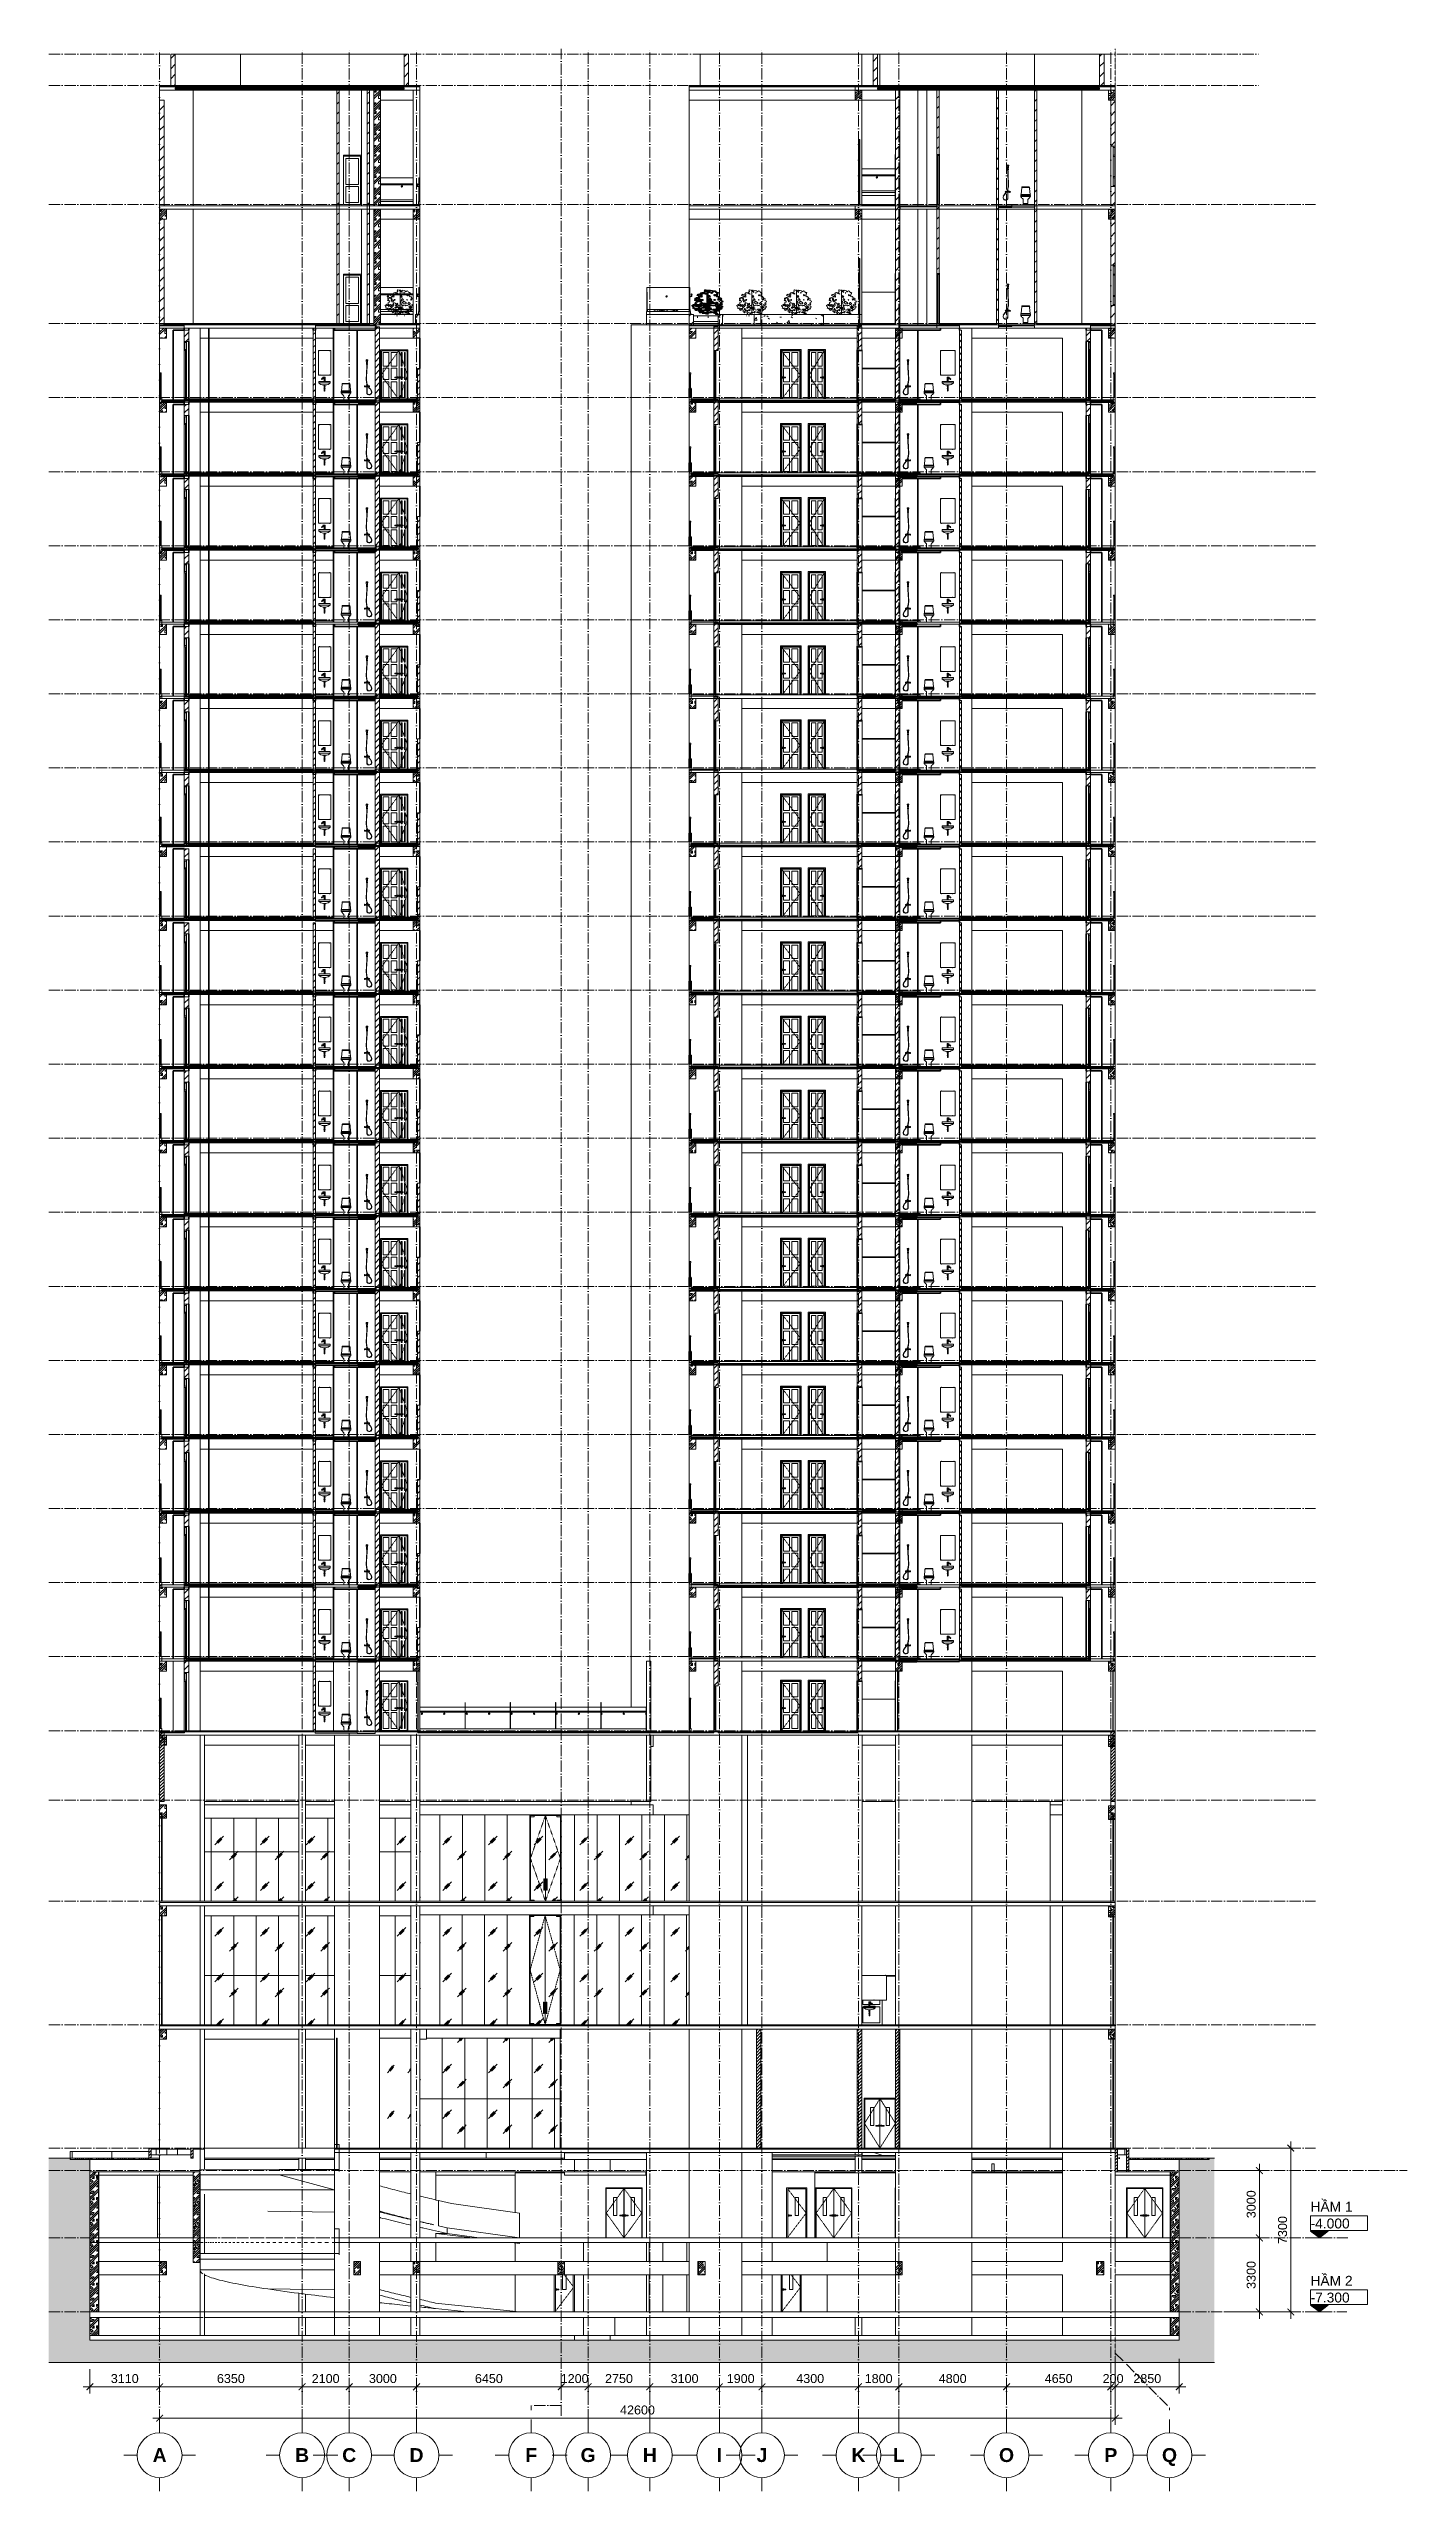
# Model space of a CAD drawing. Header units: millimetres. Extents: x -4940 to 55609, y -15283 to 93540.
import ezdxf

# ---------------------------------------------------------------- set-up
doc = ezdxf.new("R2010")
doc.units = ezdxf.units.MM
for name, pattern in [('Dash 1_16_', [3.175, 1.5875, -1.5875]), ('Dash 1_16__2_', [3.175, 1.5875, -1.5875]), ('Double Dash 3_8_', [25.4, 9.525, -3.175, 3.175, -3.175, 3.175, -3.175]), ('Grid Line', [14, 10, -2, 0, -2])]:
    doc.linetypes.add(name, pattern=pattern)
for name, color, linetype, lineweight in [('A-DETL', 83, 'Continuous', 5), ('A-DOOR', 31, 'Continuous', 5), ('A-DOOR-GLAZ', 152, 'Continuous', 5), ('A-FLOR', 2, 'Continuous', 9), ('A-FLOR-HRAL', 41, 'Continuous', 5), ('A-FLOR-MCUT', 3, 'Continuous', 9), ('CUA', 31, 'Continuous', 9), ('DIM', 1, 'Continuous', 5), ('Duong Ranh', 83, 'Double Dash 3_8_', 35), ('HATCH-TUONG', 152, 'Continuous', 9), ('KH', 6, 'Continuous', 5), ('KINH', 152, 'Continuous', 5), ('L-SITE', 91, 'Continuous', 5), ('NET CAT', 3, 'Continuous', 5), ('NET CATConcrete', 3, 'Continuous', 5), ('NET THAY 1', 41, 'Continuous', 5), ('NET THAY 2', 55, 'Continuous', 5), ('NET-CAT', 3, 'Continuous', 9), ('NET-THAY', 2, 'Continuous', 15), ('THIET-BI', 44, 'Continuous', 5), ('TRUC', 225, 'Continuous', 5)]:
    doc.layers.add(name, color=color, linetype=linetype, lineweight=lineweight)
doc.styles.add('Arial', font='arial_1.ttf', dxfattribs={"height": 440})
doc.styles.add('Arial_B', font='arialbd_1.ttf', dxfattribs={"height": 619.047619})
doc.styles.add('TA1', font='arial_1.ttf')
doc.dimstyles.new('D_200_KTx2', dxfattribs={"dimtxt": 400, "dimasz": 300, "dimexe": 300, "dimexo": 300, "dimgap": 160, "dimtad": 1, "dimdec": 0, "dimzin": 9, "dimtxsty": 'TA1', "dimblk": 'ARCHTICK', "dimcen": 1, "dimdle": 300, "dimclrd": 256, "dimclre": 256, "dimclrt": 7, "dimadec": 0, "dimazin": 0, "dimtfac": 1, "dimtdec": 0, "dimtix": 1, "dimtmove": 1, "dimatfit": 3, "dimldrblk": 'ARCHTICK', "dimfxl": 0, "dimtolj": 1, "dimtzin": 0, "dimlwd": -1, "dimlwe": -1, "dimarcsym": 0})
pattern_1 = [(45, (21278.48, 39800), (-70.71068, 70.71068), [])]
pattern_2 = [(45, (21373.7, 39800), (-476.246, 476.246), []), (45, (21469, 39800), (-476.246, 476.246), []), (45, (21278.5, 39800), (-476.246, 476.246), []), (45, (21754.7, 39800), (-476.246, 476.246), []), (45, (21850, 39800), (-476.246, 476.246), []), (0, (21659.5, 39895.25), (0, 952.5), [95.25, -857.25]), (0, (21754.7, 39990.5), (0, 952.5), [95.25, -857.25]), (45, (21659.5, 39895.25), (0, 952.491), [134.684, -1212.342]), (45, (21754.7, 39895.25), (0, 952.491), [134.684, -1212.342]), (0, (21659.5, 39895.25), (0, 952.5), [95.25, -857.25]), (90, (21183.2, 39895.25), (-952.5, 6e-14), [95.25, -857.25]), (90, (21278.5, 39895.25), (-952.5, 6e-14), [190.5, -762]), (45, (21183.2, 39990.5), (0, 952.491), [134.684, -1212.342]), (90, (22040.5, 40181), (-952.5, 6e-14), [95.25, -857.25]), (0, (21945.2, 40181), (0, 952.5), [95.25, -857.25]), (45, (21945.2, 40181), (0, 952.491), [134.684, -1212.342]), (0, (22135.7, 39895.25), (0, 952.5), [95.25, -857.25]), (0, (22135.7, 40371.5), (0, 952.5), [95.25, -857.25]), (90, (22326.2, 40466.75), (-952.5, 6e-14), [95.25, -857.25]), (45, (22135.7, 40371.5), (0, 952.491), [269.367, -1077.659]), (45, (22231, 40371.5), (0, 952.491), [134.684, -1212.342]), (45, (22421.5, 40562), (0, 952.491), [134.684, -1212.342]), (0, (22421.5, 40657.25), (0, 952.5), [95.25, -857.25]), (90, (22421.5, 40562), (-952.5, 6e-14), [95.25, -857.25]), (0, (21754.7, 40562), (0, 952.5), [95.25, -857.25]), (0, (21945.2, 40657.25), (0, 952.5), [95.25, -857.25]), (90, (21850, 40562), (-952.5, 6e-14), [95.25, -857.25]), (90, (21945.2, 40562), (-952.5, 6e-14), [95.25, -857.25]), (45, (21754.7, 40562), (0, 952.491), [134.684, -1212.342]), (45, (21945.2, 40562), (0, 952.491), [134.684, -1212.342]), (135, (21397.46, 40014.8), (-952.491, 6e-14), [134.684, -1212.342]), (135, (21516.6, 40133.4), (-952.491, 6e-14), [134.684, -1212.342]), (135, (21588.04, 40204.8), (-952.491, 6e-14), [134.684, -1212.342]), (135, (21611.85, 40228.6), (-952.491, 6e-14), [134.684, -1212.342]), (135, (21659.5, 40276.25), (-952.491, 6e-14), [134.684, -1212.342]), (135, (21683.3, 40300.06), (-952.491, 6e-14), [134.684, -1212.342]), (135, (21754.7, 40371.5), (-952.491, 6e-14), [134.684, -1212.342]), (135, (21802.35, 40419.1), (-952.491, 6e-14), [134.684, -1212.342]), (45, (21397.46, 40014.8), (0, 952.491), [95.25, -1251.775]), (45, (21516.6, 40133.4), (0, 952.491), [67.361, -1279.665]), (45, (21683.3, 40300.06), (0, 952.491), [67.361, -1279.665]), (45, (21588.04, 40395.3), (0, 952.491), [67.361, -1279.665]), (45, (21754.7, 40371.5), (0, 952.491), [67.361, -1279.665]), (45, (21659.5, 40466.75), (0, 952.491), [67.361, -1279.665]), (0, (21302.7, 40109.5), (0, 952.5), [190.043, -762.457]), (0, (21516.6, 40323.9), (0, 952.5), [95.25, -857.25])]
pattern_3 = [(0, (21278.5, 39800), (1270, 1270), [1270, -1270]), (0, (21278.5, 40276.2), (1270, 1270), [1270, -1270]), (0, (21278.5, 40752.5), (1270, 1270), [1270, -1270]), (90, (21437.2, 40911.2), (-1270, 1270), [1270, -1270]), (90, (21913.5, 40911.2), (-1270, 1270), [1270, -1270]), (90, (22389.7, 40911.2), (-1270, 1270), [1270, -1270])]
pattern_4 = [(45, (22917, 40001.6), (0, 2032), [253.59, -2620.09]), (45, (22861.8, 40056.7), (0, 2032), [253.59, -2620.09]), (45, (22785.9, 39925.7), (0, 2032), [546.2, -2327.48]), (45, (21535.2, 41363), (0, 2032), [253.59, -2620.09]), (45, (21480, 41418.2), (0, 2032), [253.59, -2620.09]), (45, (21404.2, 41287.1), (0, 2032), [546.2, -2327.48])]
pattern_5 = [(0, (21278.48, 39800), (1625.6, 406.4), [67.056, -1152.144, 67.056, -1152.144, -6502.4]), (0, (21278.48, 39800), (1625.6, 406.4), [-2438.4, 67.056, -2371.344, 67.056, -1152.144, -2844.8]), (0, (21278.48, 39800), (1625.6, 406.4), [-6096, 67.056, -745.744, 67.056, -1964.944]), (120, (21888.08, 40003.2), (-1164.7527, 1204.611), [67.056, -1152.144, 67.056, -7654.544]), (120, (21888.08, 40003.2), (-1164.7527, 1204.611), [-1286.256, -1152.144, 67.056, -2371.344, -4064]), (120, (21888.08, 40003.2), (-1164.7527, 1204.611), [-4876.8, 67.056, -1152.144, 67.056, -2777.744]), (120, (21888.08, 40003.2), (-1164.7527, 1204.611), [-6163.056, -745.744, 67.056, -1964.944]), (240, (22091.28, 40816), (-460.8473, -1611.011), [67.056, -1152.144, 67.056, -7654.544]), (240, (22091.28, 40816), (-460.8473, -1611.011), [-1286.256, -1152.144, 67.056, -2371.344, -4064]), (240, (22091.28, 40816), (-460.8473, -1611.011), [-4876.8, 67.056, -1152.144, 67.056, -2777.744]), (240, (22091.28, 40816), (-460.8473, -1611.011), [-6163.056, -745.744, 67.056, -1964.944])]
pattern_6 = [(45, (21278.48, 39800), (-141.42136, 141.42136), [])]
pattern_7 = [(45, (21278.48, 39800), (-224.5064, 224.5064), [])]
pattern_8 = [(50, (21278.5, 39800), (1457.472, -127.512), [152.4, -1676.4]), (355, (21278.5, 39800), (-281.94, 1528.454), [121.92, -1341.12]), (100.451, (21400, 39789.4), (1175.54, 1400.933), [129.52, -1424.72]), (46.184, (21278.5, 40206.4), (2168.63, -336.34), [228.6, -2514.6]), (96.636, (21459.2, 40178.4), (1899.22, 1979.42), [194.28, -2137.08]), (351.184, (21278.5, 40206.4), (1899.24, 1979.4), [182.88, -2011.68]), (21, (21481.7, 40104.8), (1212.915, -818.12), [152.4, -1676.4]), (326, (21481.7, 40104.8), (494.417, 1473.504), [121.92, -1341.12]), (71.451, (21582.8, 40036.6), (1707.337, 655.37), [129.52, -1424.72]), (37.5, (21278.5, 39800), (24.7094, 676.44), [67.056, -1257.808, 67.056, -1294.384, -1346.2]), (37.5, (21278.5, 39800), (24.7094, 676.44), [-2686.304, 67.056, -1279.144]), (7.5, (21278.5, 39800), (534.558, 801.444), [67.056, -709.168, 67.056, -1227.328, -513.08]), (7.5, (21278.5, 39800), (534.558, 801.444), [-2070.608, 67.056, -446.024]), (327.5, (20825.34, 39800), (1084.7275, -45.831), [67.056, -440.944, 67.056, -1517.904, -2103.12]), (327.5, (20825.34, 39800), (1084.7275, -45.831), [-2092.96, 67.056, -2036.064]), (317.5, (20622.1, 39800), (1185.035, 203.414), [67.056, -593.344, 67.056, -985.52, -1493.52]), (317.5, (20622.1, 39800), (1185.035, 203.414), [-1712.976, 67.056, -1426.464])]
pattern_9 = [(45, (21373.7, 39800), (-476.246, 476.246), []), (45, (21469, 39800), (-476.246, 476.246), []), (45, (21278.5, 39800), (-476.246, 476.246), []), (45, (21754.7, 39800), (-476.246, 476.246), []), (45, (21850, 39800), (-476.246, 476.246), []), (0, (21659.5, 39895.25), (0, 952.5), [95.25, -857.25]), (0, (21754.7, 39990.5), (0, 952.5), [95.25, -857.25]), (45, (21659.5, 39895.25), (0, 952.491), [134.684, -1212.342]), (45, (21754.7, 39895.25), (0, 952.491), [134.684, -1212.342]), (0, (21659.5, 39895.25), (0, 952.5), [95.25, -857.25]), (90, (21183.2, 39895.25), (-952.5, 6e-14), [95.25, -857.25]), (90, (21278.5, 39895.25), (-952.5, 6e-14), [190.5, -762]), (45, (21183.2, 39990.5), (0, 952.491), [134.684, -1212.342]), (90, (22040.5, 40181), (-952.5, 6e-14), [95.25, -857.25]), (0, (21945.2, 40181), (0, 952.5), [95.25, -857.25]), (45, (21945.2, 40181), (0, 952.491), [134.684, -1212.342]), (0, (22135.7, 39895.25), (0, 952.5), [95.25, -857.25]), (0, (22135.7, 40371.5), (0, 952.5), [95.25, -857.25]), (90, (22326.2, 40466.75), (-952.5, 6e-14), [95.25, -857.25]), (45, (22135.7, 40371.5), (0, 952.491), [269.367, -1077.659]), (45, (22231, 40371.5), (0, 952.491), [134.684, -1212.342]), (45, (22421.5, 40562), (0, 952.491), [134.684, -1212.342]), (0, (22421.5, 40657.25), (0, 952.5), [95.25, -857.25]), (90, (22421.5, 40562), (-952.5, 6e-14), [95.25, -857.25]), (0, (21754.7, 40562), (0, 952.5), [95.25, -857.25]), (0, (21945.2, 40657.25), (0, 952.5), [95.25, -857.25]), (90, (21850, 40562), (-952.5, 6e-14), [95.25, -857.25]), (90, (21945.2, 40562), (-952.5, 6e-14), [95.25, -857.25]), (45, (21754.7, 40562), (0, 952.491), [134.684, -1212.342]), (45, (21945.2, 40562), (0, 952.491), [134.684, -1212.342]), (135, (21397.46, 40014.8), (-952.491, 6e-14), [134.684, -1212.342]), (135, (21516.6, 40133.4), (-952.491, 6e-14), [134.683, -1212.342]), (135, (21588.04, 40204.8), (-952.491, 6e-14), [134.683, -1212.342]), (135, (21611.85, 40228.6), (-952.491, 6e-14), [134.683, -1212.342]), (135, (21659.5, 40276.25), (-952.491, 6e-14), [134.683, -1212.342]), (135, (21683.3, 40300.06), (-952.491, 6e-14), [134.683, -1212.342]), (135, (21754.7, 40371.5), (-952.491, 6e-14), [134.683, -1212.342]), (135, (21802.35, 40419.1), (-952.491, 6e-14), [134.683, -1212.342]), (45, (21397.46, 40014.8), (0, 952.491), [95.25, -1251.775]), (45, (21516.6, 40133.4), (0, 952.491), [67.361, -1279.665]), (45, (21683.3, 40300.06), (0, 952.491), [67.361, -1279.665]), (45, (21588.04, 40395.3), (0, 952.491), [67.361, -1279.665]), (45, (21754.7, 40371.5), (0, 952.491), [67.361, -1279.665]), (45, (21659.5, 40466.75), (0, 952.491), [67.361, -1279.665]), (0, (21302.7, 40109.5), (0, 952.5), [190.043, -762.457]), (0, (21516.6, 40323.9), (0, 952.5), [95.25, -857.25])]

msp = doc.modelspace()

# ---------------------------------------------------------------- texts
at = {"layer": 'KH', "line_spacing_factor": 0.941778}
for s, insert, char_height, width, attachment_point, style in [('-4.000', (51303.5, -3136.4), 440, 2084.67, 1, 'Arial'), ('HẦM 1', (51298.6, -2389.9), 440, 2240.886, 1, 'Arial'), ('-7.300', (51303.5, -6436.4), 440, 2084.67, 1, 'Arial'), ('HẦM 2', (51298.6, -5689.9), 440, 2240.886, 1, 'Arial'), ('\\fArial|b1|i0|c0|p34|;A', (-0.3, -13365.9), 619.048, 705.15, 2, 'Arial_B'), ('\\fArial|b1|i0|c0|p34|;B', (6349.7, -13365.9), 619.048, 727.186, 2, 'Arial_B'), ('\\fArial|b1|i0|c0|p34|;C', (8449.7, -13365.9), 619.048, 727.186, 2, 'Arial_B'), ('\\fArial|b1|i0|c0|p34|;D', (11449.7, -13365.9), 619.048, 727.186, 2, 'Arial_B'), ('\\fArial|b1|i0|c0|p34|;F', (16561.4, -13365.9), 619.048, 617.007, 2, 'Arial_B'), ('\\fArial|b1|i0|c0|p34|;G', (19099.7, -13365.9), 619.048, 785.949, 2, 'Arial_B'), ('\\fArial|b1|i0|c0|p34|;H', (21849.7, -13365.9), 619.048, 727.186, 2, 'Arial_B'), ('\\fArial|b1|i0|c0|p34|;I', (24949.7, -13365.9), 619.048, 279.122, 2, 'Arial_B'), ('\\fArial|b1|i0|c0|p34|;J', (26849.7, -13365.9), 619.048, 558.244, 2, 'Arial_B'), ('\\fArial|b1|i0|c0|p34|;K', (31149.7, -13365.9), 619.048, 727.186, 2, 'Arial_B'), ('\\fArial|b1|i0|c0|p34|;L', (32949.7, -13365.9), 619.048, 617.007, 2, 'Arial_B'), ('\\fArial|b1|i0|c0|p34|;O', (37749.7, -13365.9), 619.048, 785.949, 2, 'Arial_B'), ('\\fArial|b1|i0|c0|p34|;P', (42399.7, -13365.9), 619.048, 668.424, 2, 'Arial_B'), ('\\fArial|b1|i0|c0|p34|;Q', (45015.2, -13365.9), 619.048, 785.949, 2, 'Arial_B')]:
    msp.add_mtext(s, dxfattribs=dict(at, insert=insert, char_height=char_height, width=width, attachment_point=attachment_point, style=style))

# ---------------------------------------------------------------- blocks, each defined once
blk = doc.blocks.new('CUA 2 CANH MO KHUNG NHOM - 1 - Type 1-402315-MẶT CẮT A-A')
at = {"layer": 'CUA', "color": 10, "lineweight": 5}
for p in [(32780, -4000), (32800, -1774)]:
    blk.add_line(p, (32780, -1774), dxfattribs=at)
blk = doc.blocks.new('CUA 1 CANH MO - 2 - Type 1-508426-MẶT CẮT A-A')
at = {"layer": 'A-DOOR', "color": 10}
for p, q in [((28075, -6295), (28075, -5650)), ((28225, -6295), (28075, -6295)), ((28225, -5650), (28225, -6295)), ((27750, -7295), (28550, -7295))]:
    blk.add_line(p, q, dxfattribs=at)
at = {"layer": 'CUA', "color": 10, "lineweight": 5}
for p, q in [((27700, -7300), (27700, -5650)), ((27750, -7300), (27750, -5650)), ((27818, -6272), (27763, -6272)), ((27763, -6272), (27763, -6327)), ((27763, -6327), (27818, -6327)), ((27776, -6285), (27911, -6285)), ((27776, -6285), (27776, -6315)), ((27911, -6315), (27776, -6315)), ((27818, -6285), (27818, -6272)), ((27818, -6327), (27818, -6315)), ((27911, -6315), (27911, -6285)), ((28550, -7300), (28550, -5650)), ((28600, -7300), (28600, -5650))]:
    blk.add_line(p, q, dxfattribs=at)
at = {"layer": 'CUA', "color": 10, "linetype": 'Dash 1_16_', "lineweight": 5}
for p, q in [((28550, -6220), (27750, -7270)), ((28154, -5650), (28550, -6170))]:
    blk.add_line(p, q, dxfattribs=at)
blk = doc.blocks.new('Railing - Railing-488428-MẶT CẮT A-A')
at = {"layer": 'NET THAY 1', "color": 10}
for p, q in [((12436, -3464), (12436, -2336)), ((13013, -2467), (12436, -2336)), ((16037, -2890), (13013, -2467)), ((16037, -2890), (16037, -4000)), ((12436, -3464), (12814, -3550)), ((12814, -3550), (16034, -4000))]:
    blk.add_line(p, q, dxfattribs=at)
blk = doc.blocks.new('Railing - Railing-489057-MẶT CẮT A-A')
at = {"layer": 'NET THAY 1', "color": 10}
blk.add_line((7789, -461), (7796, -944), dxfattribs=at)
at = {"layer": 'NET THAY 1', "color": 10, "flags": 128}
blk.add_lwpolyline([(12436, -3464), (12434, -3464), (12432, -3464), (12430, -3464)], dxfattribs=at)
at = {"layer": 'NET THAY 1', "color": 10}
for points in [[(7789, -453), (7793, -453), (7796, -453), (7800, -453)], [(7796, -944), (7795, -780), (7792, -617), (7789, -453)], [(7789, -461), (7789, -458), (7789, -456), (7789, -453)], [(9819, -2841), (9812, -2840), (9806, -2838), (9799, -2836)], [(10012, -2893), (9983, -2885), (9954, -2877), (9925, -2870)], [(10211, -2944), (10181, -2936), (10150, -2929), (10120, -2921)], [(10415, -2995), (10384, -2988), (10352, -2980), (10321, -2972)], [(10624, -3047), (10591, -3039), (10559, -3031), (10526, -3023)], [(10837, -3098), (10803, -3090), (10770, -3082), (10737, -3074)], [(11200, -3183), (11189, -3181), (11179, -3178), (11169, -3176)], [(12430, -2334), (12431, -2334), (12432, -2335), (12434, -2336), (12436, -2336), (12436, -2337)], [(11718, -3302), (11682, -3294), (11647, -3286), (11612, -3278)], [(12169, -3404), (12133, -3396), (12098, -3388), (12063, -3380)]]:
    blk.add_open_spline(points, degree=3, dxfattribs=at)
for points, knots in [([(11200, -2041), (11099, -2017), (10858, -1958), (10486, -1864), (10121, -1766), (9894, -1703), (9798, -1675)], [-0.62679215, -0.62679215, -0.62679215, -0.62679215, -0.53333333, -0.4, -0.26666667, -0.1597599, -0.1597599, -0.1597599, -0.1597599]), ([(12430, -2334), (12301, -2303), (12042, -2243), (11765, -2177), (11618, -2142), (11600, -2138)], [-1, -1, -1, -1, -0.88333333, -0.76666667, -0.74970727, -0.74970727, -0.74970727, -0.74970727]), ([(9799, -2804), (9811, -2808), (9881, -2828), (10011, -2865), (10193, -2915), (10381, -2965), (10573, -3015), (10769, -3064), (10969, -3114), (11113, -3150), (11191, -3169), (11200, -3171)], [0.22303257, 0.22303257, 0.22303257, 0.22303257, 0.23529412, 0.29411765, 0.35294118, 0.41176471, 0.47058824, 0.52941176, 0.58823529, 0.64705882, 0.65500843, 0.65500843, 0.65500843, 0.65500843]), ([(11053, -3149), (11022, -3141), (10988, -3133), (10954, -3125), (10951, -3125)], [-0.628602831, -0.628602831, -0.628602831, -0.628602831, -0.602941176, -0.600400343, -0.600400343, -0.600400343, -0.600400343]), ([(12430, -3464), (12430, -3255), (12430, -2878), (12430, -2501), (12430, -2334)], [-1, -1, -1, -1, -0.4444444, 0, 0, 0, 0]), ([(12436, -2829), (12436, -2874), (12436, -3085), (12436, -3297), (12436, -3464)], [-0.56310094, -0.56310094, -0.56310094, -0.56310094, -0.44444444, 0, 0, 0, 0]), ([(11600, -3268), (11665, -3283), (11800, -3315), (12006, -3364), (12148, -3397), (12218, -3414)], [0.76864776, 0.76864776, 0.76864776, 0.76864776, 0.82352941, 0.88235294, 0.94117647, 0.94117647, 0.94117647, 0.94117647]), ([(11943, -3353), (11941, -3352), (11906, -3344), (11870, -3336), (11837, -3329)], [-0.869006221, -0.869006221, -0.869006221, -0.869006221, -0.867647059, -0.840755652, -0.840755652, -0.840755652, -0.840755652])]:
    blk.add_open_spline(points, degree=3, knots=knots, dxfattribs=at)
blk = doc.blocks.new('Railing - Railing-489137-MẶT CẮT A-A')
at = {"layer": 'A-FLOR-HRAL', "color": 10}
for p, q in [((8000, 164), (7800, 164)), ((7800, 164), (7800, -944)), ((8000, -944), (8000, 164)), ((7800, -944), (8000, -944))]:
    blk.add_line(p, q, dxfattribs=at)
at = {"layer": 'NET THAY 1', "color": 10}
blk.add_line((8000, -944), (8000, -1034), dxfattribs=at)
blk = doc.blocks.new('Railing - Railing-489562-MẶT CẮT A-A')
at = {"layer": 'A-FLOR-HRAL', "color": 10}
for p, q in [((8000, -3589), (7800, -3589)), ((7800, -3589), (7800, -4693)), ((8000, -4693), (8000, -3589)), ((7800, -4693), (8000, -4693))]:
    blk.add_line(p, q, dxfattribs=at)
at = {"layer": 'NET THAY 1', "color": 10}
blk.add_line((8000, -4693), (8000, -4759), dxfattribs=at)
blk = doc.blocks.new('CUA 1 CANH MO - 2 - Type 1-499902-MẶT CẮT A-A')
at = {"layer": 'A-DOOR', "color": 10}
for p, q in [((28325, -2995), (28325, -2195)), ((28325, -2195), (28475, -2195)), ((28475, -2995), (28325, -2995)), ((28475, -2195), (28475, -2995)), ((28000, -3995), (28800, -3995))]:
    blk.add_line(p, q, dxfattribs=at)
at = {"layer": 'CUA', "color": 10, "lineweight": 5}
for p, q in [((27950, -4000), (27950, -1764)), ((28850, -1764), (27950, -1764)), ((28000, -4000), (28000, -1814)), ((28000, -1814), (28800, -1814)), ((28800, -4000), (28800, -1814)), ((28850, -4000), (28850, -1764)), ((28068, -2972), (28013, -2972)), ((28013, -2972), (28013, -3027)), ((28013, -3027), (28068, -3027)), ((28026, -2985), (28161, -2985)), ((28026, -2985), (28026, -3015)), ((28161, -3015), (28026, -3015)), ((28068, -2985), (28068, -2972)), ((28068, -3027), (28068, -3015)), ((28161, -3015), (28161, -2985))]:
    blk.add_line(p, q, dxfattribs=at)
at = {"layer": 'CUA', "color": 10, "linetype": 'Dash 1_16_', "lineweight": 5}
for p, q in [((28000, -1820), (28800, -2870)), ((28800, -2920), (28000, -3970))]:
    blk.add_line(p, q, dxfattribs=at)
blk = doc.blocks.new('CUA 2 CANH MO KHUNG NHOM - 1 - Type 1-V1-MẶT CẮT A-A')
at = {"layer": 'A-DOOR', "color": 10}
for p, q in [((20699, -1795), (19911, -1795)), ((19911, -1795), (19911, -3995)), ((20699, -3995), (20699, -1795)), ((21489, -1795), (20700, -1795)), ((20700, -1795), (20700, -3995)), ((21489, -3995), (21489, -1795)), ((20230, -2195), (20380, -2195)), ((20230, -2995), (20230, -2195)), ((20380, -2995), (20230, -2995)), ((20380, -2195), (20380, -2995)), ((21020, -2995), (21020, -2195)), ((21020, -2195), (21170, -2195)), ((21170, -2995), (21020, -2995)), ((21170, -2195), (21170, -2995)), ((19911, -3995), (20699, -3995)), ((20700, -3995), (21489, -3995))]:
    blk.add_line(p, q, dxfattribs=at)
at = {"layer": 'CUA', "color": 10, "lineweight": 5}
for p, q in [((19890, -4000), (19890, -1774)), ((21510, -1774), (19890, -1774)), ((19910, -1794), (19910, -4000)), ((19910, -1794), (21490, -1794)), ((21490, -4000), (21490, -1794)), ((21510, -4000), (21510, -1774)), ((20519, -2985), (20654, -2985)), ((20519, -2985), (20519, -3015)), ((20654, -3015), (20519, -3015)), ((20612, -2972), (20612, -2985)), ((20667, -2972), (20612, -2972)), ((20612, -3015), (20612, -3027)), ((20612, -3027), (20667, -3027)), ((20654, -3015), (20654, -2985)), ((20667, -3027), (20667, -2972)), ((20788, -2972), (20733, -2972)), ((20733, -2972), (20733, -3027)), ((20733, -3027), (20788, -3027)), ((20745, -2985), (20880, -2985)), ((20745, -2985), (20745, -3015)), ((20880, -3015), (20745, -3015)), ((20788, -2985), (20788, -2972)), ((20788, -3027), (20788, -3015)), ((20880, -3015), (20880, -2985)), ((19930, -3995), (19930, -4000)), ((21470, -4000), (21470, -3995))]:
    blk.add_line(p, q, dxfattribs=at)
at = {"layer": 'CUA', "color": 10, "linetype": 'Dash 1_16_', "lineweight": 5}
for p, q in [((20699, -1795), (19911, -2895)), ((20700, -1795), (21489, -2895)), ((19911, -2895), (20699, -3995)), ((21489, -2895), (20700, -3995))]:
    blk.add_line(p, q, dxfattribs=at)
blk = doc.blocks.new('CUA 1 CANH MO - 2 - Type 1-533212-MẶT CẮT A-A')
at = {"layer": 'A-DOOR', "color": 10}
for p, q in [((17965, -6295), (17965, -5650)), ((18115, -6295), (17965, -6295)), ((18115, -5650), (18115, -6295)), ((17640, -7295), (18440, -7295))]:
    blk.add_line(p, q, dxfattribs=at)
at = {"layer": 'CUA', "color": 10, "lineweight": 5}
for p, q in [((17590, -7300), (17590, -5650)), ((17640, -7300), (17640, -5650)), ((17708, -6272), (17653, -6272)), ((17653, -6272), (17653, -6327)), ((17653, -6327), (17708, -6327)), ((17666, -6285), (17801, -6285)), ((17666, -6285), (17666, -6315)), ((17801, -6315), (17666, -6315)), ((17708, -6285), (17708, -6272)), ((17708, -6327), (17708, -6315)), ((17801, -6315), (17801, -6285)), ((18440, -7300), (18440, -5650)), ((18490, -7300), (18490, -5650))]:
    blk.add_line(p, q, dxfattribs=at)
at = {"layer": 'CUA', "color": 10, "linetype": 'Dash 1_16_', "lineweight": 5}
for p, q in [((18440, -6220), (17640, -7270)), ((18044, -5650), (18440, -6170))]:
    blk.add_line(p, q, dxfattribs=at)
blk = doc.blocks.new('ALC1807-ASCENT PLAZA-TANG HAM_rvt-1-MẶT CẮT A-A')
at = {"layer": 'A-DETL', "color": 92}
blk.add_line((7798, -7300), (2209, -7300), dxfattribs=at)
at = {"layer": 'A-FLOR', "color": 7}
for p, q in [((1808, -1850), (7800, -1850)), ((7800, -1850), (5334, -1194)), ((7800, -2850), (4828, -2815)), ((12817, -3800), (12290, -3800)), ((1800, -5425), (7800, -5425)), ((7800, -6310), (4816, -6275))]:
    blk.add_line(p, q, dxfattribs=at)
at = {"layer": 'NET-CAT', "color": 250, "lineweight": 15}
for p, q in [((5334, -944), (1790, -943)), ((1790, -943), (1790, -1193)), ((7800, -944), (5334, -944)), ((7800, -1194), (7800, -944)), ((1790, -1193), (5334, -1194)), ((5334, -1194), (7800, -1194)), ((7800, -4693), (1790, -4693)), ((1790, -4693), (1790, -4943)), ((1790, -4943), (7800, -4943)), ((7800, -4943), (7800, -4693))]:
    blk.add_line(p, q, dxfattribs=at)
at = {"layer": 'NET-THAY', "color": 250}
for p, q in [((28950, -1050), (27300, -1050)), ((28950, -1050), (29200, -1050)), ((29200, -1050), (29200, -4000)), ((-100, -1200), (-100, -4000)), ((18050, -1100), (15850, -1100)), ((15850, -1100), (15850, -2864)), ((21700, -1100), (21675, -1100)), ((27950, -1764), (28850, -1764)), ((27950, -4000), (27950, -1764)), ((28850, -1764), (28850, -4000)), ((32800, -1100), (29200, -1100)), ((40250, -1100), (36200, -1100)), ((15850, -5050), (15850, -4228)), ((18890, -4200), (18890, -5050)), ((21825, -4200), (21825, -5050)), ((22425, -5050), (22425, -4200)), ((23500, -5050), (23500, -4200)), ((29750, -5050), (29750, -4200)), ((15850, -7280), (15850, -5650)), ((17590, -7300), (17590, -5650)), ((18490, -5650), (18490, -7300)), ((18890, -5650), (18890, -7300)), ((21825, -5650), (21825, -7300)), ((22425, -7300), (22425, -5650)), ((23500, -7300), (23500, -5650)), ((27700, -7300), (27700, -5650)), ((28600, -5650), (28600, -7300)), ((29750, -7300), (29750, -5650))]:
    blk.add_line(p, q, dxfattribs=at)
at = {"layer": 'NET-THAY', "color": 7, "lineweight": 9}
for p, q in [((7800, -1194), (7800, -1284)), ((13954, -4000), (12308, -3802)), ((12817, -3550), (12817, -3800)), ((12817, -3800), (14247, -4000)), ((15677, -4200), (16034, -4250)), ((16034, -4200), (16034, -4250)), ((7800, -4943), (7800, -5009)), ((16037, -7300), (12300, -6900)), ((12300, -7150), (13701, -7300))]:
    blk.add_line(p, q, dxfattribs=at)
for points, knots in [([(9799, -3086), (9815, -3090), (10119, -3172), (10582, -3288), (11056, -3400), (11200, -3433)], [0.23654578, 0.23654578, 0.23654578, 0.23654578, 0.25, 0.5, 0.60752206, 0.60752206, 0.60752206, 0.60752206]), ([(9905, -2865), (9885, -2859), (9850, -2850), (9815, -2840), (9800, -2836)], [-0.266904172, -0.266904172, -0.266904172, -0.266904172, -0.25, -0.236545782, -0.236545782, -0.236545782, -0.236545782]), ([(10907, -3114), (10862, -3104), (10806, -3090), (10750, -3077), (10738, -3074)], [-0.5339895, -0.5339895, -0.5339895, -0.5339895, -0.5, -0.491045447, -0.491045447, -0.491045447, -0.491045447]), ([(11600, -3525), (11660, -3539), (11892, -3591), (12299, -3683), (12645, -3761), (12817, -3800)], [0.7058727, 0.7058727, 0.7058727, 0.7058727, 0.75, 0.875, 1, 1, 1, 1]), ([(11993, -3364), (11922, -3348), (11796, -3320), (11672, -3291), (11618, -3279)], [-0.801184738, -0.801184738, -0.801184738, -0.801184738, -0.75, -0.710095016, -0.710095016, -0.710095016, -0.710095016]), ([(4816, -6275), (4337, -6204), (3475, -6063), (2523, -5852), (2131, -5712), (1999, -5643)], [0, 0, 0, 0, 0.25, 0.5, 0.74302508, 0.74302508, 0.74302508, 0.74302508]), ([(7800, -6661), (7319, -6606), (6251, -6477), (5303, -6348), (4816, -6275)], [0.55838208, 0.55838208, 0.55838208, 0.55838208, 0.75, 1, 1, 1, 1]), ([(11200, -6648), (10972, -6594), (10488, -6478), (10021, -6361), (9797, -6298)], [-0.69411431, -0.69411431, -0.69411431, -0.69411431, -0.5, -0.2702521, -0.2702521, -0.2702521, -0.2702521]), ([(9799, -6548), (10031, -6611), (10485, -6728), (10970, -6844), (11199, -6898)], [0.2702521, 0.2702521, 0.2702521, 0.2702521, 0.5, 0.69411431, 0.69411431, 0.69411431, 0.69411431]), ([(11200, -7034), (10875, -7000), (10404, -6950), (9944, -6900), (9802, -6885)], [0.13230176, 0.13230176, 0.13230176, 0.13230176, 0.25, 0.30307813, 0.30307813, 0.30307813, 0.30307813])]:
    blk.add_open_spline(points, degree=3, knots=knots, dxfattribs=at)
for points in [[(10098, -2915), (10040, -2900), (9981, -2885), (9925, -2870)], [(10291, -2964), (10234, -2950), (10177, -2936), (10120, -2921)], [(10493, -3015), (10436, -3000), (10378, -2986), (10321, -2972)], [(10697, -3064), (10641, -3051), (10583, -3037), (10527, -3023)], [(11120, -3164), (11064, -3151), (11009, -3138), (10954, -3125)], [(11200, -3183), (11191, -3181), (11182, -3179), (11173, -3177)], [(12215, -3414), (12185, -3408), (12156, -3401), (12126, -3394)], [(1928, -5602), (1860, -5558), (1830, -5514), (1809, -5470)], [(12300, -6900), (12065, -6847), (11831, -6794), (11600, -6740)], [(11600, -6990), (11831, -7044), (12065, -7097), (12300, -7150)], [(12300, -7150), (12066, -7125), (11833, -7101), (11600, -7076)]]:
    blk.add_open_spline(points, degree=3, dxfattribs=at)
at = {"lineweight": 9}
for name, p in [('Railing - Railing-489137-MẶT CẮT A-A', (0, 0)), ('Railing - Railing-489057-MẶT CẮT A-A', (0, 0)), ('CUA 2 CANH MO KHUNG NHOM - 1 - Type 1-V1-MẶT CẮT A-A', (0, 0)), ('CUA 1 CANH MO - 2 - Type 1-499902-MẶT CẮT A-A', (0, 0)), ('CUA 2 CANH MO KHUNG NHOM - 1 - Type 1-V1-MẶT CẮT A-A', (9350, 0)), ('CUA 2 CANH MO KHUNG NHOM - 1 - Type 1-402315-MẶT CẮT A-A', (0, 0)), ('CUA 2 CANH MO KHUNG NHOM - 1 - Type 1-V1-MẶT CẮT A-A', (23210, 0)), ('Railing - Railing-488428-MẶT CẮT A-A', (0, 0)), ('Railing - Railing-489562-MẶT CẮT A-A', (0, 0)), ('CUA 1 CANH MO - 2 - Type 1-533212-MẶT CẮT A-A', (0, 0)), ('CUA 1 CANH MO - 2 - Type 1-508426-MẶT CẮT A-A', (0, 0))]:
    blk.add_blockref(name, p, dxfattribs=at)
blk = doc.blocks.new('System Panel - Glazed-394770-MẶT CẮT A-A')
at = {"layer": 'KINH', "color": 7, "lineweight": 9}
for p, q in [((42487, 2200), (42487, 0)), ((42513, 2200), (42487, 2200)), ((42513, 0), (42513, 2200)), ((42487, 0), (42513, 0))]:
    blk.add_line(p, q, dxfattribs=at)
blk = doc.blocks.new('System Panel - Glazed-503857-MẶT CẮT A-A')
at = {"layer": 'KINH', "color": 7, "lineweight": 9}
for p, q in [((42487, 4900), (42487, 2200)), ((42513, 4900), (42487, 4900)), ((42513, 2200), (42513, 4900)), ((42487, 2200), (42513, 2200))]:
    blk.add_line(p, q, dxfattribs=at)
blk = doc.blocks.new('System Panel - Glazed-V2-MẶT CẮT A-A')
at = {"layer": 'KINH', "color": 7, "lineweight": 9}
for p, q in [((113, 7700), (87, 7700)), ((87, 7700), (87, 5500)), ((113, 5500), (113, 7700)), ((87, 5500), (113, 5500))]:
    blk.add_line(p, q, dxfattribs=at)
blk = doc.blocks.new('System Panel - Glazed-V3-MẶT CẮT A-A')
at = {"layer": 'KINH'}
h = blk.add_hatch(dxfattribs=at)
h.set_pattern_fill('FP_3', color=256, style=0, pattern_type=2)
h.set_pattern_definition(pattern_4)
h.paths.add_polyline_path([(2300, 5500), (2300, 7700), (2000, 7700), (2000, 5500)], flags=0)
at = {"layer": 'KINH', "color": 10}
for p, q in [((2300, 7700), (2000, 7700)), ((2300, 5500), (2300, 7700))]:
    blk.add_line(p, q, dxfattribs=at)
blk = doc.blocks.new('System Panel - Glazed-V4-MẶT CẮT A-A')
at = {"layer": 'KINH'}
h = blk.add_hatch(dxfattribs=at)
h.set_pattern_fill('FP_3', color=256, style=0, pattern_type=2)
h.set_pattern_definition(pattern_4)
h.paths.add_polyline_path([(3300, 5500), (3300, 7700), (2300, 7700), (2300, 5500)], flags=0)
at = {"layer": 'KINH', "color": 10}
for p, q in [((3300, 7700), (2300, 7700)), ((2300, 7700), (2300, 5500)), ((3300, 5500), (3300, 7700))]:
    blk.add_line(p, q, dxfattribs=at)
blk = doc.blocks.new('System Panel - Glazed-V5-MẶT CẮT A-A')
at = {"layer": 'KINH'}
h = blk.add_hatch(dxfattribs=at)
h.set_pattern_fill('FP_3', color=256, style=0, pattern_type=2)
h.set_pattern_definition(pattern_4)
h.paths.add_polyline_path([(4300, 5500), (4300, 7700), (3300, 7700), (3300, 5500)], flags=0)
at = {"layer": 'KINH', "color": 10}
for p, q in [((4300, 7700), (3300, 7700)), ((3300, 7700), (3300, 5500)), ((4300, 5500), (4300, 7700))]:
    blk.add_line(p, q, dxfattribs=at)
blk = doc.blocks.new('System Panel - Glazed-V6-MẶT CẮT A-A')
at = {"layer": 'KINH'}
h = blk.add_hatch(dxfattribs=at)
h.set_pattern_fill('FP_3', color=256, style=0, pattern_type=2)
h.set_pattern_definition(pattern_4)
h.paths.add_polyline_path([(5300, 5500), (5300, 7700), (4300, 7700), (4300, 5500)], flags=0)
at = {"layer": 'KINH', "color": 10}
for p, q in [((5300, 7700), (4300, 7700)), ((4300, 7700), (4300, 5500)), ((5300, 5500), (5300, 7700))]:
    blk.add_line(p, q, dxfattribs=at)
blk = doc.blocks.new('System Panel - Glazed-616473-MẶT CẮT A-A')
at = {"layer": 'KINH'}
h = blk.add_hatch(dxfattribs=at)
h.set_pattern_fill('FP_3', color=256, style=0, pattern_type=2)
h.set_pattern_definition(pattern_4)
h.paths.add_polyline_path([(6200, 5500), (6200, 7700), (5300, 7700), (5300, 5500)], flags=0)
at = {"layer": 'KINH', "color": 10}
for p, q in [((6200, 7700), (5300, 7700)), ((5300, 7700), (5300, 5500))]:
    blk.add_line(p, q, dxfattribs=at)
blk = doc.blocks.new('System Panel - Glazed-V7-MẶT CẮT A-A')
at = {"layer": 'KINH'}
h = blk.add_hatch(dxfattribs=at)
h.set_pattern_fill('FP_3', color=256, style=0, pattern_type=2)
h.set_pattern_definition(pattern_4)
h.paths.add_polyline_path([(7500, 5500), (7500, 7700), (6500, 7700), (6500, 5500)], flags=0)
at = {"layer": 'KINH', "color": 10}
for p, q in [((7500, 7700), (6500, 7700)), ((7500, 5500), (7500, 7700))]:
    blk.add_line(p, q, dxfattribs=at)
blk = doc.blocks.new('System Panel - Glazed-V8-MẶT CẮT A-A')
at = {"layer": 'KINH'}
h = blk.add_hatch(dxfattribs=at)
h.set_pattern_fill('FP_3', color=256, style=0, pattern_type=2)
h.set_pattern_definition(pattern_4)
h.paths.add_polyline_path([(7800, 5500), (7800, 7700), (7500, 7700), (7500, 5500)], flags=0)
at = {"layer": 'KINH', "color": 10}
for p, q in [((7800, 7700), (7500, 7700)), ((7500, 7700), (7500, 5500))]:
    blk.add_line(p, q, dxfattribs=at)
blk = doc.blocks.new('System Panel - Glazed-V9-MẶT CẮT A-A')
at = {"layer": 'KINH'}
h = blk.add_hatch(dxfattribs=at)
h.set_pattern_fill('FP_3', color=256, style=0, pattern_type=2)
h.set_pattern_definition(pattern_4)
h.paths.add_polyline_path([(10500, 5500), (10500, 7700), (9800, 7700), (9800, 5500)], flags=0)
at = {"layer": 'KINH', "color": 10}
for p, q in [((10500, 7700), (9800, 7700)), ((10500, 5500), (10500, 7700))]:
    blk.add_line(p, q, dxfattribs=at)
blk = doc.blocks.new('System Panel - Glazed-616741-MẶT CẮT A-A')
at = {"layer": 'KINH'}
h = blk.add_hatch(dxfattribs=at)
h.set_pattern_fill('FP_3', color=256, style=0, pattern_type=2)
h.set_pattern_definition(pattern_4)
h.paths.add_polyline_path([(11200, 5500), (11200, 7700), (10500, 7700), (10500, 5500)], flags=0)
at = {"layer": 'KINH', "color": 10}
for p, q in [((11200, 7700), (10500, 7700)), ((10500, 7700), (10500, 5500))]:
    blk.add_line(p, q, dxfattribs=at)
blk = doc.blocks.new('CUA 2 CANH MO KHUNG NHOM - 1 - Type 1-362138-MẶT CẮT A-A')
at = {"layer": 'A-DOOR', "color": 10}
for p, q in [((32109, 2186), (32109, 5)), ((32110, 2186), (32110, 5)), ((31690, 1005), (31690, 1805)), ((31690, 1805), (31840, 1805)), ((31840, 1805), (31840, 1005)), ((32380, 1005), (32380, 1805)), ((32380, 1805), (32530, 1805)), ((32530, 1805), (32530, 1005)), ((32109, 5), (31440, 5)), ((31840, 1005), (31690, 1005)), ((32110, 5), (32780, 5)), ((32530, 1005), (32380, 1005))]:
    blk.add_line(p, q, dxfattribs=at)
at = {"layer": 'CUA', "color": 10, "lineweight": 5}
for p, q in [((32800, 2226), (31400, 2226)), ((31400, 2226), (31400, 0)), ((31440, 2186), (31440, 0)), ((31440, 2186), (32780, 2186)), ((32780, 2186), (32780, 0)), ((31929, 1015), (32064, 1015)), ((31929, 1015), (31929, 985)), ((32064, 985), (31929, 985)), ((32022, 1028), (32022, 1015)), ((32077, 1028), (32022, 1028)), ((32022, 985), (32022, 973)), ((32022, 973), (32077, 973)), ((32064, 985), (32064, 1015)), ((32077, 973), (32077, 1028)), ((32198, 1028), (32143, 1028)), ((32143, 1028), (32143, 973)), ((32143, 973), (32198, 973)), ((32155, 1015), (32290, 1015)), ((32155, 1015), (32155, 985)), ((32290, 985), (32155, 985)), ((32198, 1015), (32198, 1028)), ((32198, 973), (32198, 985)), ((32290, 985), (32290, 1015))]:
    blk.add_line(p, q, dxfattribs=at)
at = {"layer": 'CUA', "color": 10, "linetype": 'Dash 1_16_', "lineweight": 5}
for p, q in [((32098, 2186), (31440, 1135)), ((32122, 2186), (32780, 1135)), ((31440, 1075), (32109, 5)), ((32780, 1075), (32110, 5))]:
    blk.add_line(p, q, dxfattribs=at)
blk = doc.blocks.new('System Panel - Glazed-V10-MẶT CẮT A-A')
at = {"layer": 'KINH'}
h = blk.add_hatch(dxfattribs=at)
h.set_pattern_fill('FP_3', color=256, style=0, pattern_type=2)
h.set_pattern_definition(pattern_4)
h.paths.add_polyline_path([(6500, 7700), (7500, 7700), (7500, 10350), (6500, 10350), (6500, 10218)], flags=0)
at = {"layer": 'KINH', "color": 10}
for p, q in [((7500, 7700), (7500, 10350)), ((6500, 7700), (7500, 7700))]:
    blk.add_line(p, q, dxfattribs=at)
blk = doc.blocks.new('System Panel - Glazed-V11-MẶT CẮT A-A')
at = {"layer": 'KINH'}
h = blk.add_hatch(dxfattribs=at)
h.set_pattern_fill('FP_3', color=256, style=0, pattern_type=2)
h.set_pattern_definition(pattern_4)
h.paths.add_polyline_path([(7800, 7700), (7800, 10350), (7500, 10350), (7500, 7700)], flags=0)
at = {"layer": 'KINH', "color": 10}
for p, q in [((7500, 10350), (7500, 7700)), ((7500, 7700), (7800, 7700))]:
    blk.add_line(p, q, dxfattribs=at)
blk = doc.blocks.new('System Panel - Glazed-V12-MẶT CẮT A-A')
at = {"layer": 'KINH'}
h = blk.add_hatch(dxfattribs=at)
h.set_pattern_fill('FP_3', color=256, style=0, pattern_type=2)
h.set_pattern_definition(pattern_4)
h.paths.add_polyline_path([(10500, 7700), (10500, 10350), (9800, 10350), (9800, 7700)], flags=0)
at = {"layer": 'KINH', "color": 10}
for p, q in [((10500, 7700), (10500, 10350)), ((9800, 7700), (10500, 7700))]:
    blk.add_line(p, q, dxfattribs=at)
blk = doc.blocks.new('System Panel - Glazed-616742-MẶT CẮT A-A')
at = {"layer": 'KINH'}
h = blk.add_hatch(dxfattribs=at)
h.set_pattern_fill('FP_3', color=256, style=0, pattern_type=2)
h.set_pattern_definition(pattern_4)
h.paths.add_polyline_path([(10500, 7700), (11200, 7700), (11200, 10350), (10500, 10350), (10500, 10218)], flags=0)
at = {"layer": 'KINH', "color": 10}
for p, q in [((10500, 10350), (10500, 7700)), ((10500, 7700), (11200, 7700))]:
    blk.add_line(p, q, dxfattribs=at)
blk = doc.blocks.new('System Panel - Glazed-V13-MẶT CẮT A-A')
at = {"layer": 'KINH'}
h = blk.add_hatch(dxfattribs=at)
h.set_pattern_fill('FP_3', color=256, style=0, pattern_type=2)
h.set_pattern_definition(pattern_4)
h.paths.add_polyline_path([(2300, 7700), (2300, 10350), (2000, 10350), (2000, 7700)], flags=0)
at = {"layer": 'KINH', "color": 10}
for p, q in [((2300, 7700), (2300, 10350)), ((2000, 7700), (2300, 7700))]:
    blk.add_line(p, q, dxfattribs=at)
blk = doc.blocks.new('System Panel - Glazed-V14-MẶT CẮT A-A')
at = {"layer": 'KINH'}
h = blk.add_hatch(dxfattribs=at)
h.set_pattern_fill('FP_3', color=256, style=0, pattern_type=2)
h.set_pattern_definition(pattern_4)
h.paths.add_polyline_path([(2300, 7700), (3300, 7700), (3300, 10350), (2300, 10350), (2300, 10218)], flags=0)
at = {"layer": 'KINH', "color": 10}
for p, q in [((2300, 10350), (2300, 7700)), ((3300, 7700), (3300, 10350)), ((2300, 7700), (3300, 7700))]:
    blk.add_line(p, q, dxfattribs=at)
blk = doc.blocks.new('System Panel - Glazed-V15-MẶT CẮT A-A')
at = {"layer": 'KINH'}
h = blk.add_hatch(dxfattribs=at)
h.set_pattern_fill('FP_3', color=256, style=0, pattern_type=2)
h.set_pattern_definition(pattern_4)
h.paths.add_polyline_path([(3300, 7700), (4300, 7700), (4300, 10350), (3300, 10350), (3300, 10218)], flags=0)
at = {"layer": 'KINH', "color": 10}
for p, q in [((3300, 10350), (3300, 7700)), ((4300, 7700), (4300, 10350)), ((3300, 7700), (4300, 7700))]:
    blk.add_line(p, q, dxfattribs=at)
blk = doc.blocks.new('System Panel - Glazed-V16-MẶT CẮT A-A')
at = {"layer": 'KINH'}
h = blk.add_hatch(dxfattribs=at)
h.set_pattern_fill('FP_3', color=256, style=0, pattern_type=2)
h.set_pattern_definition(pattern_4)
h.paths.add_polyline_path([(4300, 7700), (5300, 7700), (5300, 10350), (4300, 10350), (4300, 10218)], flags=0)
at = {"layer": 'KINH', "color": 10}
for p, q in [((4300, 10350), (4300, 7700)), ((5300, 7700), (5300, 10350)), ((4300, 7700), (5300, 7700))]:
    blk.add_line(p, q, dxfattribs=at)
blk = doc.blocks.new('System Panel - Glazed-587543-MẶT CẮT A-A')
at = {"layer": 'KINH'}
h = blk.add_hatch(dxfattribs=at)
h.set_pattern_fill('FP_3', color=256, style=0, pattern_type=2)
h.set_pattern_definition(pattern_4)
h.paths.add_polyline_path([(6200, 7700), (6200, 10350), (5300, 10350), (5300, 7700)], flags=0)
at = {"layer": 'KINH', "color": 10}
for p, q in [((5300, 10350), (5300, 7700)), ((5300, 7700), (6200, 7700))]:
    blk.add_line(p, q, dxfattribs=at)
blk = doc.blocks.new('System Panel - Glazed-V17-MẶT CẮT A-A')
at = {"layer": 'KINH', "color": 7, "lineweight": 9}
for p, q in [((113, 10400), (87, 10400)), ((87, 10400), (87, 7700)), ((113, 7700), (113, 10400)), ((87, 7700), (113, 7700))]:
    blk.add_line(p, q, dxfattribs=at)
blk = doc.blocks.new('System Panel - Glazed-540955-MẶT CẮT A-A')
at = {"layer": 'KINH'}
h = blk.add_hatch(dxfattribs=at)
h.set_pattern_fill('FP_3', color=256, style=0, pattern_type=2)
h.set_pattern_definition(pattern_4)
h.paths.add_polyline_path([(11600, 5500), (12485, 5500), (12485, 10400), (11600, 10400), (11600, 10218)], flags=0)
at = {"layer": 'KINH', "color": 10}
for p, q in [((12485, 10400), (11600, 10400)), ((12485, 5500), (12485, 10400))]:
    blk.add_line(p, q, dxfattribs=at)
blk = doc.blocks.new('System Panel - Glazed-V18-MẶT CẮT A-A')
at = {"layer": 'KINH'}
h = blk.add_hatch(dxfattribs=at)
h.set_pattern_fill('FP_3', color=256, style=0, pattern_type=2)
h.set_pattern_definition(pattern_4)
h.paths.add_polyline_path([(13485, 5500), (13485, 10400), (12485, 10400), (12485, 5500)], flags=0)
at = {"layer": 'KINH', "color": 10}
for p, q in [((13485, 10400), (12485, 10400)), ((12485, 10400), (12485, 5500)), ((13485, 5500), (13485, 10400))]:
    blk.add_line(p, q, dxfattribs=at)
blk = doc.blocks.new('System Panel - Glazed-V19-MẶT CẮT A-A')
at = {"layer": 'KINH'}
h = blk.add_hatch(dxfattribs=at)
h.set_pattern_fill('FP_3', color=256, style=0, pattern_type=2)
h.set_pattern_definition(pattern_4)
h.paths.add_polyline_path([(14485, 5500), (14485, 10400), (13485, 10400), (13485, 5500)], flags=0)
at = {"layer": 'KINH', "color": 10}
for p, q in [((14485, 10400), (13485, 10400)), ((13485, 10400), (13485, 5500)), ((14485, 5500), (14485, 10400))]:
    blk.add_line(p, q, dxfattribs=at)
blk = doc.blocks.new('System Panel - Glazed-V20-MẶT CẮT A-A')
at = {"layer": 'KINH'}
h = blk.add_hatch(dxfattribs=at)
h.set_pattern_fill('FP_3', color=256, style=0, pattern_type=2)
h.set_pattern_definition(pattern_4)
h.paths.add_polyline_path([(15485, 5500), (15485, 10400), (14485, 10400), (14485, 5500), (14544, 5500)], flags=0)
at = {"layer": 'KINH', "color": 10}
for p, q in [((15485, 10400), (14485, 10400)), ((14485, 10400), (14485, 5500)), ((15485, 5500), (15485, 10400))]:
    blk.add_line(p, q, dxfattribs=at)
blk = doc.blocks.new('System Panel - Glazed-V21-MẶT CẮT A-A')
at = {"layer": 'KINH'}
h = blk.add_hatch(dxfattribs=at)
h.set_pattern_fill('FP_3', color=256, style=0, pattern_type=2)
h.set_pattern_definition(pattern_4)
h.paths.add_polyline_path([(16167, 5500), (16485, 5500), (16485, 10400), (15485, 10400), (15485, 5500)], flags=0)
at = {"layer": 'KINH', "color": 10}
for p, q in [((16485, 10400), (15485, 10400)), ((15485, 10400), (15485, 5500)), ((16485, 5500), (16485, 10400))]:
    blk.add_line(p, q, dxfattribs=at)
blk = doc.blocks.new('CUA KINH BAN LE SAN MO 2 HUONG - Type 1-569646-MẶT CẮT A-A')
at = {"layer": 'CUA', "lineweight": 5}
h = blk.add_hatch(dxfattribs=at)
h.set_pattern_fill('FP_3', color=256, style=0, pattern_type=2)
h.set_pattern_definition(pattern_4)
h.paths.add_polyline_path([(17184, 5505), (17184, 10369), (16681, 10369), (16681, 10319), (16516, 10319), (16516, 5555), (16681, 5555), (16681, 5505), (16979, 5505)], flags=0)
h.paths.add_polyline_path([(17124, 6009), (17121, 6006), (17121, 6015), (17122, 6015), (17124, 6010)], flags=0)
h.paths.add_polyline_path([(17128, 6005), (17124, 6009), (17128, 6014), (17129, 6009), (17128, 6006)], flags=0)
h.paths.add_polyline_path([(17115, 6487), (17117, 6494), (17119, 6489), (17117, 6488)], flags=0)
h.paths.add_polyline_path([(17112, 6471), (17112, 6488), (17115, 6486), (17113, 6474)], flags=0)
h.paths.add_polyline_path([(17134, 6487), (17130, 6489), (17132, 6494), (17134, 6488)], flags=0)
h.paths.add_polyline_path([(17137, 6471), (17134, 6481), (17134, 6487), (17137, 6486), (17137, 6477)], flags=0)
h.paths.add_polyline_path([(17134, 6013), (17132, 6016), (17127, 6026), (17124, 6023), (17121, 6028), (17117, 6016), (17115, 6016), (17113, 6016), (17112, 6022), (17109, 6262), (17112, 6471), (17114, 6470), (17117, 6472), (17119, 6481), (17121, 6486), (17128, 6486), (17136, 6462), (17138, 6462), (17139, 6450), (17137, 6029), (17135, 6015)], flags=0)
h.paths.add_polyline_path([(17124, 6015), (17122, 6021), (17124, 6023), (17126, 6019), (17125, 6016)], flags=0)
h.paths.add_polyline_path([(17134, 6022), (17137, 6029), (17135, 6029)], flags=0)
h = blk.add_hatch(dxfattribs=at)
h.set_pattern_fill('FP_3', color=256, style=0, pattern_type=2)
h.set_pattern_definition(pattern_4)
h.paths.add_polyline_path([(17689, 5505), (17689, 5555), (17854, 5555), (17854, 10319), (17689, 10319), (17689, 10369), (17185, 10369), (17185, 5505)], flags=0)
h.paths.add_polyline_path([(17245, 6009), (17249, 6014), (17250, 6009), (17249, 6006), (17246, 6009)], flags=0)
h.paths.add_polyline_path([(17242, 6005), (17242, 6014), (17243, 6015), (17245, 6009), (17242, 6006)], flags=0)
h.paths.add_polyline_path([(17233, 6029), (17235, 6030), (17233, 6029)], flags=0)
h.paths.add_polyline_path([(17236, 6487), (17238, 6494), (17240, 6489), (17238, 6488)], flags=0)
h.paths.add_polyline_path([(17233, 6471), (17233, 6488), (17236, 6486), (17234, 6474)], flags=0)
h.paths.add_polyline_path([(17255, 6487), (17251, 6489), (17253, 6494), (17255, 6488)], flags=0)
h.paths.add_polyline_path([(17258, 6471), (17255, 6481), (17255, 6487), (17258, 6486), (17258, 6477)], flags=0)
h.paths.add_polyline_path([(17245, 6023), (17248, 6021), (17245, 6016), (17243, 6021)], flags=0)
h.paths.add_polyline_path([(17236, 6013), (17233, 6022), (17230, 6262), (17233, 6471), (17235, 6470), (17238, 6472), (17240, 6481), (17242, 6486), (17250, 6483), (17257, 6462), (17259, 6462), (17260, 6450), (17258, 6029), (17256, 6014), (17255, 6016), (17253, 6016), (17248, 6026), (17245, 6023), (17242, 6028), (17238, 6016), (17236, 6016)], flags=0)
h.paths.add_polyline_path([(17255, 6022), (17258, 6029), (17256, 6029)], flags=0)
at = {"layer": 'A-DOOR-GLAZ', "color": 10}
for p, q in [((16516, 5555), (16516, 10319)), ((17184, 10369), (16681, 10369)), ((17184, 10369), (17184, 5505)), ((17689, 10369), (17185, 10369)), ((17185, 10369), (17185, 5505)), ((17854, 5555), (17854, 10319)), ((17184, 5505), (16681, 5505)), ((17185, 5505), (17689, 5505))]:
    blk.add_line(p, q, dxfattribs=at)
at = {"layer": 'CUA', "color": 10, "lineweight": 5}
for p, q in [((17885, 10400), (16485, 10400)), ((16515, 5500), (16515, 10370)), ((16515, 10370), (17855, 10370)), ((16681, 10369), (16516, 10369)), ((16516, 10369), (16516, 10319)), ((16516, 10319), (16681, 10319)), ((16681, 10319), (16681, 10369)), ((17854, 10369), (17689, 10369)), ((17689, 10369), (17689, 10319)), ((17689, 10319), (17854, 10319)), ((17854, 10319), (17854, 10369)), ((17855, 10370), (17855, 5500)), ((16681, 5555), (16516, 5555)), ((16516, 5555), (16516, 5505)), ((16516, 5505), (16681, 5505)), ((16681, 5505), (16681, 5555)), ((17109, 6450), (17109, 6050)), ((17139, 6050), (17139, 6450)), ((17230, 6450), (17230, 6050)), ((17260, 6050), (17260, 6450)), ((17689, 5555), (17689, 5505)), ((17854, 5555), (17689, 5555)), ((17689, 5505), (17854, 5505)), ((17854, 5505), (17854, 5555))]:
    blk.add_line(p, q, dxfattribs=at)
at = {"layer": 'CUA', "color": 10, "linetype": 'Dash 1_16_', "lineweight": 5}
for p, q in [((17184, 10369), (16516, 7937)), ((17184, 10369), (16516, 7937)), ((17185, 10369), (17854, 7937)), ((17185, 10369), (17854, 7937)), ((16516, 7937), (17184, 5505)), ((16516, 7937), (17184, 5505)), ((17854, 7937), (17185, 5505)), ((17854, 7937), (17185, 5505))]:
    blk.add_line(p, q, dxfattribs=at)
at = {"layer": 'CUA', "color": 10, "lineweight": 5, "flags": 128}
for points in [[(17109, 6486), (17109, 6486), (17110, 6487), (17110, 6487), (17110, 6488), (17110, 6489), (17110, 6489), (17110, 6490), (17110, 6490), (17111, 6491), (17111, 6491), (17111, 6492), (17111, 6492), (17112, 6493), (17112, 6493), (17112, 6494), (17113, 6494), (17113, 6495), (17114, 6495), (17114, 6496), (17114, 6496), (17115, 6497), (17115, 6497), (17116, 6497), (17116, 6498), (17117, 6498), (17117, 6498), (17118, 6499), (17118, 6499), (17119, 6499), (17120, 6499), (17120, 6499), (17121, 6500), (17121, 6500), (17122, 6500), (17122, 6500), (17123, 6500), (17124, 6500), (17124, 6500), (17124, 6500)], [(17109, 6485), (17109, 6485), (17109, 6485), (17109, 6485), (17109, 6485), (17109, 6484), (17109, 6484), (17109, 6484), (17109, 6483), (17109, 6483), (17109, 6482), (17109, 6482), (17109, 6481), (17109, 6480), (17109, 6480), (17109, 6479), (17109, 6478), (17109, 6477), (17109, 6476), (17109, 6475), (17109, 6474), (17109, 6473), (17109, 6472), (17109, 6471), (17109, 6470), (17109, 6469), (17109, 6468), (17109, 6466), (17109, 6465), (17109, 6464), (17109, 6463), (17109, 6461), (17109, 6460), (17109, 6459), (17109, 6457), (17109, 6456), (17109, 6455), (17109, 6453), (17109, 6452), (17109, 6450), (17109, 6450)], [(17109, 6482), (17109, 6482), (17109, 6483), (17109, 6483), (17109, 6484), (17109, 6484), (17109, 6484), (17109, 6484), (17109, 6485), (17109, 6485), (17109, 6485), (17109, 6485)], [(17109, 6050), (17109, 6049), (17109, 6047), (17109, 6046), (17109, 6044), (17109, 6043), (17109, 6042), (17109, 6040), (17109, 6039), (17109, 6038), (17109, 6036), (17109, 6035), (17109, 6034), (17109, 6033), (17109, 6031), (17109, 6030), (17109, 6029), (17109, 6028), (17109, 6027), (17109, 6026), (17109, 6025), (17109, 6024), (17109, 6023), (17109, 6022), (17109, 6021), (17109, 6021), (17109, 6020), (17109, 6019), (17109, 6018), (17109, 6018), (17109, 6017), (17109, 6017), (17109, 6016), (17109, 6016), (17109, 6016), (17109, 6016), (17109, 6015), (17109, 6015), (17109, 6015), (17109, 6015)], [(17109, 6015), (17109, 6015), (17109, 6015), (17109, 6015), (17109, 6016), (17109, 6016), (17109, 6016), (17109, 6017), (17109, 6017), (17109, 6018), (17109, 6018)], [(17124, 6000), (17124, 6000), (17123, 6000), (17123, 6000), (17122, 6000), (17121, 6000), (17121, 6000), (17120, 6001), (17120, 6001), (17119, 6001), (17119, 6001), (17118, 6001), (17118, 6002), (17117, 6002), (17116, 6002), (17116, 6003), (17115, 6003), (17115, 6003), (17115, 6004), (17114, 6004), (17114, 6005), (17113, 6005), (17113, 6005), (17113, 6006), (17112, 6006), (17112, 6007), (17112, 6007), (17111, 6008), (17111, 6008), (17111, 6009), (17110, 6010), (17110, 6010), (17110, 6011), (17110, 6011), (17110, 6012), (17110, 6012), (17110, 6013), (17110, 6014), (17109, 6014), (17109, 6015)], [(17124, 6500), (17125, 6500), (17126, 6500), (17126, 6500), (17127, 6500), (17127, 6500), (17128, 6500), (17129, 6499), (17129, 6499), (17130, 6499), (17130, 6499), (17131, 6499), (17131, 6498), (17132, 6498), (17132, 6498), (17133, 6497), (17133, 6497), (17134, 6497), (17134, 6496), (17135, 6496), (17135, 6495), (17136, 6495), (17136, 6495), (17136, 6494), (17137, 6494), (17137, 6493), (17137, 6493), (17138, 6492), (17138, 6492), (17138, 6491), (17138, 6490), (17139, 6490), (17139, 6489), (17139, 6489), (17139, 6488), (17139, 6488), (17139, 6487), (17139, 6486), (17139, 6486), (17139, 6485)], [(17139, 6014), (17139, 6014), (17139, 6013), (17139, 6013), (17139, 6012), (17139, 6011), (17139, 6011), (17139, 6010), (17138, 6010), (17138, 6009), (17138, 6009), (17138, 6008), (17137, 6008), (17137, 6007), (17137, 6007), (17136, 6006), (17136, 6006), (17136, 6005), (17135, 6005), (17135, 6004), (17134, 6004), (17134, 6003), (17134, 6003), (17133, 6003), (17133, 6002), (17132, 6002), (17132, 6002), (17131, 6001), (17130, 6001), (17130, 6001), (17129, 6001), (17129, 6001), (17128, 6000), (17128, 6000), (17127, 6000), (17126, 6000), (17126, 6000), (17125, 6000), (17125, 6000), (17124, 6000)], [(17139, 6450), (17139, 6451), (17139, 6453), (17139, 6454), (17139, 6456), (17139, 6457), (17139, 6458), (17139, 6460), (17139, 6461), (17139, 6462), (17139, 6464), (17139, 6465), (17139, 6466), (17139, 6467), (17139, 6469), (17139, 6470), (17139, 6471), (17139, 6472), (17139, 6473), (17139, 6474), (17139, 6475), (17139, 6476), (17139, 6477), (17139, 6478), (17139, 6479), (17139, 6479), (17139, 6480), (17139, 6481), (17139, 6482), (17139, 6482), (17139, 6483), (17139, 6483), (17139, 6484), (17139, 6484), (17139, 6484), (17139, 6484), (17139, 6485), (17139, 6485), (17139, 6485), (17139, 6485)], [(17139, 6485), (17139, 6485), (17139, 6485), (17139, 6485), (17139, 6484), (17139, 6484), (17139, 6484), (17139, 6483), (17139, 6483), (17139, 6482), (17139, 6482)], [(17139, 6015), (17139, 6015), (17139, 6015), (17139, 6015), (17139, 6015), (17139, 6016), (17139, 6016), (17139, 6016), (17139, 6017), (17139, 6017), (17139, 6018), (17139, 6018), (17139, 6019), (17139, 6020), (17139, 6020), (17139, 6021), (17139, 6022), (17139, 6023), (17139, 6024), (17139, 6025), (17139, 6026), (17139, 6027), (17139, 6028), (17139, 6029), (17139, 6030), (17139, 6031), (17139, 6032), (17139, 6034), (17139, 6035), (17139, 6036), (17139, 6037), (17139, 6039), (17139, 6040), (17139, 6041), (17139, 6043), (17139, 6044), (17139, 6045), (17139, 6047), (17139, 6048), (17139, 6050), (17139, 6050)], [(17139, 6018), (17139, 6018), (17139, 6017), (17139, 6017), (17139, 6016), (17139, 6016), (17139, 6016), (17139, 6016), (17139, 6015), (17139, 6015), (17139, 6015), (17139, 6015)], [(17230, 6486), (17230, 6486), (17231, 6487), (17231, 6487), (17231, 6488), (17231, 6489), (17231, 6489), (17231, 6490), (17231, 6490), (17232, 6491), (17232, 6491), (17232, 6492), (17232, 6492), (17233, 6493), (17233, 6493), (17233, 6494), (17234, 6494), (17234, 6495), (17235, 6495), (17235, 6496), (17235, 6496), (17236, 6497), (17236, 6497), (17237, 6497), (17237, 6498), (17238, 6498), (17238, 6498), (17239, 6499), (17239, 6499), (17240, 6499), (17241, 6499), (17241, 6499), (17242, 6500), (17242, 6500), (17243, 6500), (17243, 6500), (17244, 6500), (17245, 6500), (17245, 6500), (17245, 6500)], [(17230, 6485), (17230, 6485), (17230, 6485), (17230, 6485), (17230, 6485), (17230, 6484), (17230, 6484), (17230, 6484), (17230, 6483), (17230, 6483), (17230, 6482), (17230, 6482), (17230, 6481), (17230, 6480), (17230, 6480), (17230, 6479), (17230, 6478), (17230, 6477), (17230, 6476), (17230, 6475), (17230, 6474), (17230, 6473), (17230, 6472), (17230, 6471), (17230, 6470), (17230, 6469), (17230, 6468), (17230, 6466), (17230, 6465), (17230, 6464), (17230, 6463), (17230, 6461), (17230, 6460), (17230, 6459), (17230, 6457), (17230, 6456), (17230, 6455), (17230, 6453), (17230, 6452), (17230, 6450), (17230, 6450)], [(17230, 6482), (17230, 6482), (17230, 6483), (17230, 6483), (17230, 6484), (17230, 6484), (17230, 6484), (17230, 6484), (17230, 6485), (17230, 6485), (17230, 6485), (17230, 6485)], [(17230, 6050), (17230, 6049), (17230, 6047), (17230, 6046), (17230, 6044), (17230, 6043), (17230, 6042), (17230, 6040), (17230, 6039), (17230, 6038), (17230, 6036), (17230, 6035), (17230, 6034), (17230, 6033), (17230, 6031), (17230, 6030), (17230, 6029), (17230, 6028), (17230, 6027), (17230, 6026), (17230, 6025), (17230, 6024), (17230, 6023), (17230, 6022), (17230, 6021), (17230, 6021), (17230, 6020), (17230, 6019), (17230, 6018), (17230, 6018), (17230, 6017), (17230, 6017), (17230, 6016), (17230, 6016), (17230, 6016), (17230, 6016), (17230, 6015), (17230, 6015), (17230, 6015), (17230, 6015)], [(17230, 6015), (17230, 6015), (17230, 6015), (17230, 6015), (17230, 6016), (17230, 6016), (17230, 6016), (17230, 6017), (17230, 6017), (17230, 6018), (17230, 6018)], [(17245, 6000), (17245, 6000), (17244, 6000), (17244, 6000), (17243, 6000), (17242, 6000), (17242, 6000), (17241, 6001), (17241, 6001), (17240, 6001), (17240, 6001), (17239, 6001), (17239, 6002), (17238, 6002), (17237, 6002), (17237, 6003), (17236, 6003), (17236, 6003), (17236, 6004), (17235, 6004), (17235, 6005), (17234, 6005), (17234, 6005), (17234, 6006), (17233, 6006), (17233, 6007), (17233, 6007), (17232, 6008), (17232, 6008), (17232, 6009), (17231, 6010), (17231, 6010), (17231, 6011), (17231, 6011), (17231, 6012), (17231, 6012), (17231, 6013), (17231, 6014), (17230, 6014), (17230, 6015)], [(17245, 6500), (17246, 6500), (17247, 6500), (17247, 6500), (17248, 6500), (17248, 6500), (17249, 6500), (17250, 6499), (17250, 6499), (17251, 6499), (17251, 6499), (17252, 6499), (17252, 6498), (17253, 6498), (17253, 6498), (17254, 6497), (17254, 6497), (17255, 6497), (17255, 6496), (17256, 6496), (17256, 6495), (17257, 6495), (17257, 6495), (17257, 6494), (17258, 6494), (17258, 6493), (17258, 6493), (17259, 6492), (17259, 6492), (17259, 6491), (17259, 6490), (17260, 6490), (17260, 6489), (17260, 6489), (17260, 6488), (17260, 6488), (17260, 6487), (17260, 6486), (17260, 6486), (17260, 6485)], [(17260, 6014), (17260, 6014), (17260, 6013), (17260, 6013), (17260, 6012), (17260, 6011), (17260, 6011), (17260, 6010), (17259, 6010), (17259, 6009), (17259, 6009), (17259, 6008), (17258, 6008), (17258, 6007), (17258, 6007), (17257, 6006), (17257, 6006), (17257, 6005), (17256, 6005), (17256, 6004), (17255, 6004), (17255, 6003), (17255, 6003), (17254, 6003), (17254, 6002), (17253, 6002), (17253, 6002), (17252, 6001), (17251, 6001), (17251, 6001), (17250, 6001), (17250, 6001), (17249, 6000), (17249, 6000), (17248, 6000), (17247, 6000), (17247, 6000), (17246, 6000), (17246, 6000), (17245, 6000)], [(17260, 6450), (17260, 6451), (17260, 6453), (17260, 6454), (17260, 6456), (17260, 6457), (17260, 6458), (17260, 6460), (17260, 6461), (17260, 6462), (17260, 6464), (17260, 6465), (17260, 6466), (17260, 6467), (17260, 6469), (17260, 6470), (17260, 6471), (17260, 6472), (17260, 6473), (17260, 6474), (17260, 6475), (17260, 6476), (17260, 6477), (17260, 6478), (17260, 6479), (17260, 6479), (17260, 6480), (17260, 6481), (17260, 6482), (17260, 6482), (17260, 6483), (17260, 6483), (17260, 6484), (17260, 6484), (17260, 6484), (17260, 6484), (17260, 6485), (17260, 6485), (17260, 6485), (17260, 6485)], [(17260, 6485), (17260, 6485), (17260, 6485), (17260, 6485), (17260, 6484), (17260, 6484), (17260, 6484), (17260, 6483), (17260, 6483), (17260, 6482), (17260, 6482)], [(17260, 6015), (17260, 6015), (17260, 6015), (17260, 6015), (17260, 6015), (17260, 6016), (17260, 6016), (17260, 6016), (17260, 6017), (17260, 6017), (17260, 6018), (17260, 6018), (17260, 6019), (17260, 6020), (17260, 6020), (17260, 6021), (17260, 6022), (17260, 6023), (17260, 6024), (17260, 6025), (17260, 6026), (17260, 6027), (17260, 6028), (17260, 6029), (17260, 6030), (17260, 6031), (17260, 6032), (17260, 6034), (17260, 6035), (17260, 6036), (17260, 6037), (17260, 6039), (17260, 6040), (17260, 6041), (17260, 6043), (17260, 6044), (17260, 6045), (17260, 6047), (17260, 6048), (17260, 6050), (17260, 6050)], [(17260, 6018), (17260, 6018), (17260, 6017), (17260, 6017), (17260, 6016), (17260, 6016), (17260, 6016), (17260, 6016), (17260, 6015), (17260, 6015), (17260, 6015), (17260, 6015)]]:
    blk.add_lwpolyline(points, dxfattribs=at)
at = {"layer": 'CUA', "color": 10, "lineweight": 5}
for centre, start, end in [((17124, 6485), 0, 180), ((17124, 6485), 90, 210), ((17124, 6015), 150, 270), ((17124, 6015), 180, 0), ((17124, 6485), 225, 239.29587), ((17124, 6485), 330, 90), ((17124, 6015), 270, 30), ((17124, 6485), 300.70413, 315), ((17245, 6485), 0, 180), ((17245, 6485), 90, 210), ((17245, 6015), 150, 270), ((17245, 6015), 180, 0), ((17245, 6485), 225, 239.29587), ((17245, 6485), 330, 90), ((17245, 6015), 270, 30), ((17245, 6485), 300.70413, 315)]:
    blk.add_arc(centre, 15, start, end, dxfattribs=at)
blk = doc.blocks.new('System Panel - Glazed-569245-MẶT CẮT A-A')
at = {"layer": 'KINH', "color": 10}
for p, q in [((18485, 10400), (17885, 10400)), ((17885, 10400), (17885, 5500)), ((18485, 5500), (18485, 10400))]:
    blk.add_line(p, q, dxfattribs=at)
blk = doc.blocks.new('System Panel - Glazed-V22-MẶT CẮT A-A')
at = {"layer": 'KINH'}
h = blk.add_hatch(dxfattribs=at)
h.set_pattern_fill('FP_3', color=256, style=0, pattern_type=2)
h.set_pattern_definition(pattern_4)
h.paths.add_polyline_path([(19485, 5500), (19485, 10400), (18485, 10400), (18485, 5500)], flags=0)
at = {"layer": 'KINH', "color": 10}
for p, q in [((19485, 10400), (18485, 10400)), ((18485, 10400), (18485, 5500)), ((19485, 5500), (19485, 10400))]:
    blk.add_line(p, q, dxfattribs=at)
blk = doc.blocks.new('System Panel - Glazed-V23-MẶT CẮT A-A')
at = {"layer": 'KINH'}
h = blk.add_hatch(dxfattribs=at)
h.set_pattern_fill('FP_3', color=256, style=0, pattern_type=2)
h.set_pattern_definition(pattern_4)
h.paths.add_polyline_path([(20485, 5500), (20485, 10400), (19485, 10400), (19485, 5500)], flags=0)
at = {"layer": 'KINH', "color": 10}
for p, q in [((20485, 10400), (19485, 10400)), ((19485, 10400), (19485, 5500)), ((20485, 5500), (20485, 10400))]:
    blk.add_line(p, q, dxfattribs=at)
blk = doc.blocks.new('System Panel - Glazed-V24-MẶT CẮT A-A')
at = {"layer": 'KINH'}
h = blk.add_hatch(dxfattribs=at)
h.set_pattern_fill('FP_3', color=256, style=0, pattern_type=2)
h.set_pattern_definition(pattern_4)
h.paths.add_polyline_path([(21038, 5500), (21485, 5500), (21485, 10400), (20485, 10400), (20485, 5500)], flags=0)
at = {"layer": 'KINH', "color": 10}
for p, q in [((21485, 10400), (20485, 10400)), ((20485, 10400), (20485, 5500)), ((21485, 5500), (21485, 10400))]:
    blk.add_line(p, q, dxfattribs=at)
blk = doc.blocks.new('System Panel - Glazed-V25-MẶT CẮT A-A')
at = {"layer": 'KINH'}
h = blk.add_hatch(dxfattribs=at)
h.set_pattern_fill('FP_3', color=256, style=0, pattern_type=2)
h.set_pattern_definition(pattern_4)
h.paths.add_polyline_path([(22485, 5500), (22485, 10400), (21485, 10400), (21485, 5500)], flags=0)
at = {"layer": 'KINH', "color": 10}
for p, q in [((22485, 10400), (21485, 10400)), ((21485, 10400), (21485, 5500)), ((22485, 5500), (22485, 10400))]:
    blk.add_line(p, q, dxfattribs=at)
blk = doc.blocks.new('System Panel - Glazed-V26-MẶT CẮT A-A')
at = {"layer": 'KINH'}
h = blk.add_hatch(dxfattribs=at)
h.set_pattern_fill('FP_3', color=256, style=0, pattern_type=2)
h.set_pattern_definition(pattern_4)
h.paths.add_polyline_path([(23485, 5500), (23485, 10400), (22485, 10400), (22485, 5500)], flags=0)
at = {"layer": 'KINH', "color": 10}
for p, q in [((23485, 10400), (22485, 10400)), ((22485, 10400), (22485, 5500)), ((23485, 5500), (23485, 10400))]:
    blk.add_line(p, q, dxfattribs=at)
blk = doc.blocks.new('System Panel - Glazed-V27-MẶT CẮT A-A')
at = {"layer": 'KINH', "color": 7, "lineweight": 9}
for p, q in [((42487, 13200), (42487, 11000)), ((42513, 13200), (42487, 13200)), ((42513, 11000), (42513, 13200)), ((42487, 11000), (42513, 11000))]:
    blk.add_line(p, q, dxfattribs=at)
blk = doc.blocks.new('System Panel - Glazed-610713-MẶT CẮT A-A')
at = {"layer": 'KINH', "color": 7, "lineweight": 9}
for p, q in [((42487, 14850), (42487, 13200)), ((42513, 14850), (42487, 14850)), ((42513, 13200), (42513, 14850)), ((42487, 13200), (42513, 13200))]:
    blk.add_line(p, q, dxfattribs=at)
blk = doc.blocks.new('System Panel - Glazed-V28-MẶT CẮT A-A')
at = {"layer": 'KINH'}
h = blk.add_hatch(dxfattribs=at)
h.set_pattern_fill('FP_3', color=256, style=0, pattern_type=2)
h.set_pattern_definition(pattern_4)
h.paths.add_polyline_path([(2300, 11000), (2300, 13200), (2000, 13200), (2000, 11000)], flags=0)
at = {"layer": 'KINH', "color": 10}
for p, q in [((2300, 13200), (2000, 13200)), ((2300, 11000), (2300, 13200))]:
    blk.add_line(p, q, dxfattribs=at)
blk = doc.blocks.new('System Panel - Glazed-V29-MẶT CẮT A-A')
at = {"layer": 'KINH'}
h = blk.add_hatch(dxfattribs=at)
h.set_pattern_fill('FP_3', color=256, style=0, pattern_type=2)
h.set_pattern_definition(pattern_4)
h.paths.add_polyline_path([(3300, 11000), (3300, 13200), (2300, 13200), (2300, 11000)], flags=0)
at = {"layer": 'KINH', "color": 10}
for p, q in [((3300, 13200), (2300, 13200)), ((2300, 13200), (2300, 11000)), ((3300, 11000), (3300, 13200))]:
    blk.add_line(p, q, dxfattribs=at)
blk = doc.blocks.new('System Panel - Glazed-V30-MẶT CẮT A-A')
at = {"layer": 'KINH'}
h = blk.add_hatch(dxfattribs=at)
h.set_pattern_fill('FP_3', color=256, style=0, pattern_type=2)
h.set_pattern_definition(pattern_4)
h.paths.add_polyline_path([(4300, 11000), (4300, 13200), (3300, 13200), (3300, 11000)], flags=0)
at = {"layer": 'KINH', "color": 10}
for p, q in [((4300, 13200), (3300, 13200)), ((3300, 13200), (3300, 11000)), ((4300, 11000), (4300, 13200))]:
    blk.add_line(p, q, dxfattribs=at)
blk = doc.blocks.new('System Panel - Glazed-V31-MẶT CẮT A-A')
at = {"layer": 'KINH'}
h = blk.add_hatch(dxfattribs=at)
h.set_pattern_fill('FP_3', color=256, style=0, pattern_type=2)
h.set_pattern_definition(pattern_4)
h.paths.add_polyline_path([(5300, 11000), (5300, 13200), (4300, 13200), (4300, 11000)], flags=0)
at = {"layer": 'KINH', "color": 10}
for p, q in [((5300, 13200), (4300, 13200)), ((4300, 13200), (4300, 11000)), ((5300, 11000), (5300, 13200))]:
    blk.add_line(p, q, dxfattribs=at)
blk = doc.blocks.new('System Panel - Glazed-624007-MẶT CẮT A-A')
at = {"layer": 'KINH'}
h = blk.add_hatch(dxfattribs=at)
h.set_pattern_fill('FP_3', color=256, style=0, pattern_type=2)
h.set_pattern_definition(pattern_4)
h.paths.add_polyline_path([(6200, 11000), (6200, 13200), (5300, 13200), (5300, 11000)], flags=0)
at = {"layer": 'KINH', "color": 10}
for p, q in [((6200, 13200), (5300, 13200)), ((5300, 13200), (5300, 11000))]:
    blk.add_line(p, q, dxfattribs=at)
blk = doc.blocks.new('System Panel - Glazed-V32-MẶT CẮT A-A')
at = {"layer": 'KINH'}
h = blk.add_hatch(dxfattribs=at)
h.set_pattern_fill('FP_3', color=256, style=0, pattern_type=2)
h.set_pattern_definition(pattern_4)
h.paths.add_polyline_path([(7500, 11000), (7500, 13200), (6500, 13200), (6500, 11000)], flags=0)
at = {"layer": 'KINH', "color": 10}
for p, q in [((7500, 13200), (6500, 13200)), ((7500, 11000), (7500, 13200))]:
    blk.add_line(p, q, dxfattribs=at)
blk = doc.blocks.new('System Panel - Glazed-V33-MẶT CẮT A-A')
at = {"layer": 'KINH'}
h = blk.add_hatch(dxfattribs=at)
h.set_pattern_fill('FP_3', color=256, style=0, pattern_type=2)
h.set_pattern_definition(pattern_4)
h.paths.add_polyline_path([(7800, 11000), (7800, 13200), (7500, 13200), (7500, 11000)], flags=0)
at = {"layer": 'KINH', "color": 10}
for p, q in [((7800, 13200), (7500, 13200)), ((7500, 13200), (7500, 11000))]:
    blk.add_line(p, q, dxfattribs=at)
blk = doc.blocks.new('System Panel - Glazed-V34-MẶT CẮT A-A')
at = {"layer": 'KINH'}
h = blk.add_hatch(dxfattribs=at)
h.set_pattern_fill('FP_3', color=256, style=0, pattern_type=2)
h.set_pattern_definition(pattern_4)
h.paths.add_polyline_path([(10500, 11000), (10500, 13200), (9800, 13200), (9800, 11000)], flags=0)
at = {"layer": 'KINH', "color": 10}
for p, q in [((10500, 13200), (9800, 13200)), ((10500, 11000), (10500, 13200))]:
    blk.add_line(p, q, dxfattribs=at)
blk = doc.blocks.new('System Panel - Glazed-624013-MẶT CẮT A-A')
at = {"layer": 'KINH'}
h = blk.add_hatch(dxfattribs=at)
h.set_pattern_fill('FP_3', color=256, style=0, pattern_type=2)
h.set_pattern_definition(pattern_4)
h.paths.add_polyline_path([(10500, 11000), (11200, 11000), (11200, 13200), (10500, 13200)], flags=0)
at = {"layer": 'KINH', "color": 10}
for p, q in [((11200, 13200), (10500, 13200)), ((10500, 13200), (10500, 11000))]:
    blk.add_line(p, q, dxfattribs=at)
blk = doc.blocks.new('System Panel - Glazed-V35-MẶT CẮT A-A')
at = {"layer": 'KINH'}
h = blk.add_hatch(dxfattribs=at)
h.set_pattern_fill('FP_3', color=256, style=0, pattern_type=2)
h.set_pattern_definition(pattern_4)
h.paths.add_polyline_path([(7500, 13200), (7500, 14700), (6500, 14700), (6500, 13200)], flags=0)
at = {"layer": 'KINH', "color": 10}
for p, q in [((7500, 13200), (7500, 14700)), ((6500, 13200), (7500, 13200))]:
    blk.add_line(p, q, dxfattribs=at)
blk = doc.blocks.new('System Panel - Glazed-V36-MẶT CẮT A-A')
at = {"layer": 'KINH'}
h = blk.add_hatch(dxfattribs=at)
h.set_pattern_fill('FP_3', color=256, style=0, pattern_type=2)
h.set_pattern_definition(pattern_4)
h.paths.add_polyline_path([(7800, 13200), (7800, 14700), (7500, 14700), (7500, 13200)], flags=0)
at = {"layer": 'KINH', "color": 10}
for p, q in [((7500, 14700), (7500, 13200)), ((7500, 13200), (7800, 13200))]:
    blk.add_line(p, q, dxfattribs=at)
blk = doc.blocks.new('System Panel - Glazed-V37-MẶT CẮT A-A')
at = {"layer": 'KINH'}
h = blk.add_hatch(dxfattribs=at)
h.set_pattern_fill('FP_3', color=256, style=0, pattern_type=2)
h.set_pattern_definition(pattern_4)
h.paths.add_polyline_path([(10500, 13200), (10500, 14700), (9800, 14700), (9800, 13200)], flags=0)
at = {"layer": 'KINH', "color": 10}
for p, q in [((10500, 13200), (10500, 14700)), ((9800, 13200), (10500, 13200))]:
    blk.add_line(p, q, dxfattribs=at)
blk = doc.blocks.new('System Panel - Glazed-624014-MẶT CẮT A-A')
at = {"layer": 'KINH'}
h = blk.add_hatch(dxfattribs=at)
h.set_pattern_fill('FP_3', color=256, style=0, pattern_type=2)
h.set_pattern_definition(pattern_4)
h.paths.add_polyline_path([(11200, 13200), (11200, 14700), (10500, 14700), (10500, 13200)], flags=0)
at = {"layer": 'KINH', "color": 10}
for p, q in [((10500, 14700), (10500, 13200)), ((10500, 13200), (11200, 13200))]:
    blk.add_line(p, q, dxfattribs=at)
blk = doc.blocks.new('System Panel - Glazed-V38-MẶT CẮT A-A')
at = {"layer": 'KINH'}
h = blk.add_hatch(dxfattribs=at)
h.set_pattern_fill('FP_3', color=256, style=0, pattern_type=2)
h.set_pattern_definition(pattern_4)
h.paths.add_polyline_path([(2300, 13200), (2300, 14700), (2000, 14700), (2000, 13200)], flags=0)
at = {"layer": 'KINH', "color": 10}
for p, q in [((2300, 13200), (2300, 14700)), ((2000, 13200), (2300, 13200))]:
    blk.add_line(p, q, dxfattribs=at)
blk = doc.blocks.new('System Panel - Glazed-V39-MẶT CẮT A-A')
at = {"layer": 'KINH'}
h = blk.add_hatch(dxfattribs=at)
h.set_pattern_fill('FP_3', color=256, style=0, pattern_type=2)
h.set_pattern_definition(pattern_4)
h.paths.add_polyline_path([(3300, 13200), (3300, 14700), (2300, 14700), (2300, 13200)], flags=0)
at = {"layer": 'KINH', "color": 10}
for p, q in [((2300, 14700), (2300, 13200)), ((3300, 13200), (3300, 14700)), ((2300, 13200), (3300, 13200))]:
    blk.add_line(p, q, dxfattribs=at)
blk = doc.blocks.new('System Panel - Glazed-V40-MẶT CẮT A-A')
at = {"layer": 'KINH'}
h = blk.add_hatch(dxfattribs=at)
h.set_pattern_fill('FP_3', color=256, style=0, pattern_type=2)
h.set_pattern_definition(pattern_4)
h.paths.add_polyline_path([(4300, 13200), (4300, 14700), (3300, 14700), (3300, 13200)], flags=0)
at = {"layer": 'KINH', "color": 10}
for p, q in [((3300, 14700), (3300, 13200)), ((4300, 13200), (4300, 14700)), ((3300, 13200), (4300, 13200))]:
    blk.add_line(p, q, dxfattribs=at)
blk = doc.blocks.new('System Panel - Glazed-V41-MẶT CẮT A-A')
at = {"layer": 'KINH'}
h = blk.add_hatch(dxfattribs=at)
h.set_pattern_fill('FP_3', color=256, style=0, pattern_type=2)
h.set_pattern_definition(pattern_4)
h.paths.add_polyline_path([(5300, 13200), (5300, 14700), (4300, 14700), (4300, 13200)], flags=0)
at = {"layer": 'KINH', "color": 10}
for p, q in [((4300, 14700), (4300, 13200)), ((5300, 13200), (5300, 14700)), ((4300, 13200), (5300, 13200))]:
    blk.add_line(p, q, dxfattribs=at)
blk = doc.blocks.new('System Panel - Glazed-624008-MẶT CẮT A-A')
at = {"layer": 'KINH'}
h = blk.add_hatch(dxfattribs=at)
h.set_pattern_fill('FP_3', color=256, style=0, pattern_type=2)
h.set_pattern_definition(pattern_4)
h.paths.add_polyline_path([(6200, 13200), (6200, 14700), (5300, 14700), (5300, 13200)], flags=0)
at = {"layer": 'KINH', "color": 10}
for p, q in [((5300, 14700), (5300, 13200)), ((5300, 13200), (6200, 13200))]:
    blk.add_line(p, q, dxfattribs=at)
blk = doc.blocks.new('System Panel - Glazed-V42-MẶT CẮT A-A')
at = {"layer": 'KINH', "color": 7, "lineweight": 9}
for p, q in [((113, 14850), (87, 14850)), ((87, 14850), (87, 13200)), ((113, 13200), (113, 14850)), ((87, 13200), (113, 13200))]:
    blk.add_line(p, q, dxfattribs=at)
blk = doc.blocks.new('System Panel - Glazed-610734-MẶT CẮT A-A')
at = {"layer": 'KINH'}
h = blk.add_hatch(dxfattribs=at)
h.set_pattern_fill('FP_3', color=256, style=0, pattern_type=2)
h.set_pattern_definition(pattern_4)
h.paths.add_polyline_path([(12497, 11000), (12497, 14850), (11600, 14850), (11600, 11000)], flags=0)
at = {"layer": 'KINH', "color": 10}
for p, q in [((12497, 14850), (11600, 14850)), ((12497, 11000), (12497, 14850))]:
    blk.add_line(p, q, dxfattribs=at)
blk = doc.blocks.new('System Panel - Glazed-V43-MẶT CẮT A-A')
at = {"layer": 'KINH'}
h = blk.add_hatch(dxfattribs=at)
h.set_pattern_fill('FP_3', color=256, style=0, pattern_type=2)
h.set_pattern_definition(pattern_4)
h.paths.add_polyline_path([(13497, 11000), (13497, 14850), (12497, 14850), (12497, 11000)], flags=0)
at = {"layer": 'KINH', "color": 10}
for p, q in [((13497, 14850), (12497, 14850)), ((12497, 14850), (12497, 11000)), ((13497, 11000), (13497, 14850))]:
    blk.add_line(p, q, dxfattribs=at)
blk = doc.blocks.new('System Panel - Glazed-V44-MẶT CẮT A-A')
at = {"layer": 'KINH'}
h = blk.add_hatch(dxfattribs=at)
h.set_pattern_fill('FP_3', color=256, style=0, pattern_type=2)
h.set_pattern_definition(pattern_4)
h.paths.add_polyline_path([(14497, 11000), (14497, 14850), (13497, 14850), (13497, 11000)], flags=0)
at = {"layer": 'KINH', "color": 10}
for p, q in [((14497, 14850), (13497, 14850)), ((13497, 14850), (13497, 11000)), ((14497, 11000), (14497, 14850))]:
    blk.add_line(p, q, dxfattribs=at)
blk = doc.blocks.new('System Panel - Glazed-V45-MẶT CẮT A-A')
at = {"layer": 'KINH'}
h = blk.add_hatch(dxfattribs=at)
h.set_pattern_fill('FP_3', color=256, style=0, pattern_type=2)
h.set_pattern_definition(pattern_4)
h.paths.add_polyline_path([(15497, 11000), (15497, 14850), (14497, 14850), (14497, 11000), (14544, 11000)], flags=0)
at = {"layer": 'KINH', "color": 10}
for p, q in [((15497, 14850), (14497, 14850)), ((14497, 14850), (14497, 11000)), ((15497, 11000), (15497, 14850))]:
    blk.add_line(p, q, dxfattribs=at)
blk = doc.blocks.new('System Panel - Glazed-V46-MẶT CẮT A-A')
at = {"layer": 'KINH'}
h = blk.add_hatch(dxfattribs=at)
h.set_pattern_fill('FP_3', color=256, style=0, pattern_type=2)
h.set_pattern_definition(pattern_4)
h.paths.add_polyline_path([(16497, 11000), (16497, 14850), (15497, 14850), (15497, 11000), (16167, 11000)], flags=0)
at = {"layer": 'KINH', "color": 10}
for p, q in [((16497, 14850), (15497, 14850)), ((15497, 14850), (15497, 11000)), ((16497, 11000), (16497, 14850))]:
    blk.add_line(p, q, dxfattribs=at)
blk = doc.blocks.new('CUA KINH BAN LE SAN MO 2 HUONG - Type 1-610751-MẶT CẮT A-A')
at = {"layer": 'CUA', "lineweight": 5}
h = blk.add_hatch(dxfattribs=at)
h.set_pattern_fill('FP_3', color=256, style=0, pattern_type=2)
h.set_pattern_definition(pattern_4)
h.paths.add_polyline_path([(17196, 11005), (17196, 14819), (16693, 14819), (16693, 14769), (16528, 14769), (16528, 11055), (16693, 11055), (16693, 11005)], flags=0)
h.paths.add_polyline_path([(17136, 11509), (17133, 11506), (17133, 11515), (17134, 11515), (17136, 11510)], flags=0)
h.paths.add_polyline_path([(17140, 11505), (17136, 11509), (17140, 11514), (17141, 11509), (17140, 11506)], flags=0)
h.paths.add_polyline_path([(17127, 11987), (17129, 11993), (17131, 11989), (17128, 11987)], flags=0)
h.paths.add_polyline_path([(17124, 11971), (17126, 11987), (17127, 11987), (17125, 11974)], flags=0)
h.paths.add_polyline_path([(17146, 11987), (17142, 11989), (17145, 11991), (17146, 11988)], flags=0)
h.paths.add_polyline_path([(17149, 11971), (17146, 11981), (17148, 11987), (17149, 11988), (17149, 11978)], flags=0)
h.paths.add_polyline_path([(17146, 11513), (17144, 11516), (17139, 11526), (17136, 11523), (17133, 11528), (17129, 11516), (17127, 11516), (17125, 11516), (17124, 11522), (17121, 11884), (17124, 11971), (17126, 11970), (17129, 11972), (17131, 11981), (17133, 11986), (17141, 11983), (17148, 11962), (17150, 11962), (17151, 11950), (17149, 11529), (17147, 11515)], flags=0)
h.paths.add_polyline_path([(17136, 11515), (17134, 11521), (17136, 11523), (17138, 11519), (17137, 11516)], flags=0)
h.paths.add_polyline_path([(17146, 11522), (17149, 11529), (17147, 11529)], flags=0)
h = blk.add_hatch(dxfattribs=at)
h.set_pattern_fill('FP_3', color=256, style=0, pattern_type=2)
h.set_pattern_definition(pattern_4)
h.paths.add_polyline_path([(17701, 11005), (17701, 11055), (17866, 11055), (17866, 14769), (17701, 14769), (17701, 14819), (17197, 14819), (17197, 11005)], flags=0)
h.paths.add_polyline_path([(17257, 11509), (17261, 11514), (17262, 11509), (17261, 11506), (17258, 11509)], flags=0)
h.paths.add_polyline_path([(17254, 11505), (17254, 11514), (17255, 11515), (17257, 11509), (17254, 11506)], flags=0)
h.paths.add_polyline_path([(17245, 11529), (17247, 11530), (17245, 11529)], flags=0)
h.paths.add_polyline_path([(17248, 11987), (17250, 11993), (17252, 11989), (17249, 11987)], flags=0)
h.paths.add_polyline_path([(17245, 11971), (17247, 11987), (17248, 11987), (17246, 11974)], flags=0)
h.paths.add_polyline_path([(17267, 11987), (17263, 11989), (17266, 11991), (17267, 11988)], flags=0)
h.paths.add_polyline_path([(17270, 11971), (17267, 11981), (17269, 11987), (17270, 11988), (17270, 11978)], flags=0)
h.paths.add_polyline_path([(17257, 11523), (17260, 11521), (17257, 11516), (17255, 11521)], flags=0)
h.paths.add_polyline_path([(17248, 11513), (17245, 11522), (17242, 11884), (17245, 11971), (17247, 11970), (17250, 11972), (17252, 11981), (17255, 11986), (17261, 11984), (17269, 11962), (17271, 11962), (17272, 11950), (17270, 11529), (17268, 11514), (17267, 11516), (17265, 11516), (17260, 11526), (17257, 11523), (17254, 11528), (17250, 11516), (17248, 11516)], flags=0)
h.paths.add_polyline_path([(17267, 11522), (17270, 11529), (17268, 11529)], flags=0)
at = {"layer": 'A-DOOR-GLAZ', "color": 10}
for p, q in [((16528, 11055), (16528, 14769)), ((17196, 14819), (16693, 14819)), ((17196, 14819), (17196, 11005)), ((17701, 14819), (17197, 14819)), ((17197, 14819), (17197, 11005)), ((17866, 11055), (17866, 14769)), ((17196, 11005), (16693, 11005)), ((17197, 11005), (17701, 11005))]:
    blk.add_line(p, q, dxfattribs=at)
at = {"layer": 'CUA', "color": 10, "lineweight": 5}
for p, q in [((17897, 14850), (16497, 14850)), ((16527, 11000), (16527, 14820)), ((16527, 14820), (17867, 14820)), ((16693, 14819), (16528, 14819)), ((16528, 14819), (16528, 14769)), ((16528, 14769), (16693, 14769)), ((16693, 14769), (16693, 14819)), ((17866, 14819), (17701, 14819)), ((17701, 14819), (17701, 14769)), ((17701, 14769), (17866, 14769)), ((17866, 14769), (17866, 14819)), ((17867, 14820), (17867, 11000)), ((16693, 11055), (16528, 11055)), ((16528, 11055), (16528, 11005)), ((16528, 11005), (16693, 11005)), ((16693, 11005), (16693, 11055)), ((17121, 11950), (17121, 11550)), ((17151, 11550), (17151, 11950)), ((17242, 11950), (17242, 11550)), ((17272, 11550), (17272, 11950)), ((17701, 11055), (17701, 11005)), ((17866, 11055), (17701, 11055)), ((17701, 11005), (17866, 11005)), ((17866, 11005), (17866, 11055))]:
    blk.add_line(p, q, dxfattribs=at)
at = {"layer": 'CUA', "color": 10, "linetype": 'Dash 1_16_', "lineweight": 5}
for p, q in [((17196, 14819), (16528, 12912)), ((17196, 14819), (16528, 12912)), ((17197, 14819), (17866, 12912)), ((17197, 14819), (17866, 12912)), ((16528, 12912), (17196, 11005)), ((16528, 12912), (17196, 11005)), ((17866, 12912), (17197, 11005)), ((17866, 12912), (17197, 11005))]:
    blk.add_line(p, q, dxfattribs=at)
at = {"layer": 'CUA', "color": 10, "lineweight": 5, "flags": 128}
for points in [[(17121, 11986), (17122, 11986), (17122, 11987), (17122, 11987), (17122, 11988), (17122, 11989), (17122, 11989), (17122, 11990), (17122, 11990), (17123, 11991), (17123, 11991), (17123, 11992), (17123, 11992), (17124, 11993), (17124, 11993), (17124, 11994), (17125, 11994), (17125, 11995), (17126, 11995), (17126, 11996), (17126, 11996), (17127, 11997), (17127, 11997), (17128, 11997), (17128, 11998), (17129, 11998), (17129, 11998), (17130, 11999), (17130, 11999), (17131, 11999), (17132, 11999), (17132, 11999), (17133, 12000), (17133, 12000), (17134, 12000), (17135, 12000), (17135, 12000), (17136, 12000), (17136, 12000), (17136, 12000)], [(17121, 11985), (17121, 11985), (17121, 11985), (17121, 11985), (17121, 11985), (17121, 11984), (17121, 11984), (17121, 11984), (17121, 11983), (17121, 11983), (17121, 11982), (17121, 11982), (17121, 11981), (17121, 11980), (17121, 11980), (17121, 11979), (17121, 11978), (17121, 11977), (17121, 11976), (17121, 11975), (17121, 11974), (17121, 11973), (17121, 11972), (17121, 11971), (17121, 11970), (17121, 11969), (17121, 11968), (17121, 11966), (17121, 11965), (17121, 11964), (17121, 11963), (17121, 11961), (17121, 11960), (17121, 11959), (17121, 11957), (17121, 11956), (17121, 11955), (17121, 11953), (17121, 11952), (17121, 11950), (17121, 11950)], [(17121, 11982), (17121, 11982), (17121, 11983), (17121, 11983), (17121, 11984), (17121, 11984), (17121, 11984), (17121, 11984), (17121, 11985), (17121, 11985), (17121, 11985), (17121, 11985)], [(17136, 12000), (17137, 12000), (17138, 12000), (17138, 12000), (17139, 12000), (17139, 12000), (17140, 12000), (17141, 11999), (17141, 11999), (17142, 11999), (17142, 11999), (17143, 11999), (17143, 11998), (17144, 11998), (17144, 11998), (17145, 11997), (17145, 11997), (17146, 11997), (17146, 11996), (17147, 11996), (17147, 11995), (17148, 11995), (17148, 11995), (17148, 11994), (17149, 11994), (17149, 11993), (17149, 11993), (17150, 11992), (17150, 11992), (17150, 11991), (17150, 11990), (17151, 11990), (17151, 11989), (17151, 11989), (17151, 11988), (17151, 11988), (17151, 11987), (17151, 11986), (17151, 11986), (17151, 11985)], [(17151, 11950), (17151, 11951), (17151, 11953), (17151, 11954), (17151, 11956), (17151, 11957), (17151, 11958), (17151, 11960), (17151, 11961), (17151, 11962), (17151, 11964), (17151, 11965), (17151, 11966), (17151, 11967), (17151, 11969), (17151, 11970), (17151, 11971), (17151, 11972), (17151, 11973), (17151, 11974), (17151, 11975), (17151, 11976), (17151, 11977), (17151, 11978), (17151, 11979), (17151, 11979), (17151, 11980), (17151, 11981), (17151, 11982), (17151, 11982), (17151, 11983), (17151, 11983), (17151, 11984), (17151, 11984), (17151, 11984), (17151, 11984), (17151, 11985), (17151, 11985), (17151, 11985), (17151, 11985)], [(17151, 11985), (17151, 11985), (17151, 11985), (17151, 11985), (17151, 11984), (17151, 11984), (17151, 11984), (17151, 11983), (17151, 11983), (17151, 11982), (17151, 11982)], [(17242, 11986), (17243, 11986), (17243, 11987), (17243, 11987), (17243, 11988), (17243, 11989), (17243, 11989), (17243, 11990), (17243, 11990), (17244, 11991), (17244, 11991), (17244, 11992), (17244, 11992), (17245, 11993), (17245, 11993), (17245, 11994), (17246, 11994), (17246, 11995), (17247, 11995), (17247, 11996), (17247, 11996), (17248, 11997), (17248, 11997), (17249, 11997), (17249, 11998), (17250, 11998), (17250, 11998), (17251, 11999), (17251, 11999), (17252, 11999), (17253, 11999), (17253, 11999), (17254, 12000), (17254, 12000), (17255, 12000), (17256, 12000), (17256, 12000), (17257, 12000), (17257, 12000), (17257, 12000)], [(17242, 11985), (17242, 11985), (17242, 11985), (17242, 11985), (17242, 11985), (17242, 11984), (17242, 11984), (17242, 11984), (17242, 11983), (17242, 11983), (17242, 11982), (17242, 11982), (17242, 11981), (17242, 11980), (17242, 11980), (17242, 11979), (17242, 11978), (17242, 11977), (17242, 11976), (17242, 11975), (17242, 11974), (17242, 11973), (17242, 11972), (17242, 11971), (17242, 11970), (17242, 11969), (17242, 11968), (17242, 11966), (17242, 11965), (17242, 11964), (17242, 11963), (17242, 11961), (17242, 11960), (17242, 11959), (17242, 11957), (17242, 11956), (17242, 11955), (17242, 11953), (17242, 11952), (17242, 11950), (17242, 11950)], [(17242, 11982), (17242, 11982), (17242, 11983), (17242, 11983), (17242, 11984), (17242, 11984), (17242, 11984), (17242, 11984), (17242, 11985), (17242, 11985), (17242, 11985), (17242, 11985)], [(17257, 12000), (17258, 12000), (17259, 12000), (17259, 12000), (17260, 12000), (17260, 12000), (17261, 12000), (17262, 11999), (17262, 11999), (17263, 11999), (17263, 11999), (17264, 11999), (17264, 11998), (17265, 11998), (17265, 11998), (17266, 11997), (17266, 11997), (17267, 11997), (17267, 11996), (17268, 11996), (17268, 11995), (17269, 11995), (17269, 11995), (17269, 11994), (17270, 11994), (17270, 11993), (17270, 11993), (17271, 11992), (17271, 11992), (17271, 11991), (17271, 11990), (17272, 11990), (17272, 11989), (17272, 11989), (17272, 11988), (17272, 11988), (17272, 11987), (17272, 11986), (17272, 11986), (17272, 11985)], [(17272, 11950), (17272, 11951), (17272, 11953), (17272, 11954), (17272, 11956), (17272, 11957), (17272, 11958), (17272, 11960), (17272, 11961), (17272, 11962), (17272, 11964), (17272, 11965), (17272, 11966), (17272, 11967), (17272, 11969), (17272, 11970), (17272, 11971), (17272, 11972), (17272, 11973), (17272, 11974), (17272, 11975), (17272, 11976), (17272, 11977), (17272, 11978), (17272, 11979), (17272, 11979), (17272, 11980), (17272, 11981), (17272, 11982), (17272, 11982), (17272, 11983), (17272, 11983), (17272, 11984), (17272, 11984), (17272, 11984), (17272, 11984), (17272, 11985), (17272, 11985), (17272, 11985), (17272, 11985)], [(17272, 11985), (17272, 11985), (17272, 11985), (17272, 11985), (17272, 11984), (17272, 11984), (17272, 11984), (17272, 11983), (17272, 11983), (17272, 11982), (17272, 11982)], [(17121, 11550), (17121, 11549), (17121, 11547), (17121, 11546), (17121, 11544), (17121, 11543), (17121, 11542), (17121, 11540), (17121, 11539), (17121, 11538), (17121, 11536), (17121, 11535), (17121, 11534), (17121, 11533), (17121, 11531), (17121, 11530), (17121, 11529), (17121, 11528), (17121, 11527), (17121, 11526), (17121, 11525), (17121, 11524), (17121, 11523), (17121, 11522), (17121, 11521), (17121, 11521), (17121, 11520), (17121, 11519), (17121, 11518), (17121, 11518), (17121, 11517), (17121, 11517), (17121, 11516), (17121, 11516), (17121, 11516), (17121, 11516), (17121, 11515), (17121, 11515), (17121, 11515), (17121, 11515)], [(17121, 11515), (17121, 11515), (17121, 11515), (17121, 11515), (17121, 11516), (17121, 11516), (17121, 11516), (17121, 11517), (17121, 11517), (17121, 11518), (17121, 11518)], [(17136, 11500), (17136, 11500), (17135, 11500), (17135, 11500), (17134, 11500), (17134, 11500), (17133, 11500), (17132, 11501), (17132, 11501), (17131, 11501), (17131, 11501), (17130, 11501), (17130, 11502), (17129, 11502), (17129, 11502), (17128, 11503), (17128, 11503), (17127, 11503), (17127, 11504), (17126, 11504), (17126, 11505), (17125, 11505), (17125, 11505), (17125, 11506), (17124, 11506), (17124, 11507), (17124, 11507), (17123, 11508), (17123, 11508), (17123, 11509), (17123, 11510), (17122, 11510), (17122, 11511), (17122, 11511), (17122, 11512), (17122, 11512), (17122, 11513), (17122, 11514), (17121, 11514), (17121, 11515)], [(17151, 11514), (17151, 11514), (17151, 11513), (17151, 11513), (17151, 11512), (17151, 11511), (17151, 11511), (17151, 11510), (17151, 11510), (17150, 11509), (17150, 11509), (17150, 11508), (17150, 11508), (17149, 11507), (17149, 11507), (17149, 11506), (17148, 11506), (17148, 11505), (17147, 11505), (17147, 11504), (17146, 11504), (17146, 11503), (17146, 11503), (17145, 11503), (17145, 11502), (17144, 11502), (17144, 11502), (17143, 11501), (17142, 11501), (17142, 11501), (17141, 11501), (17141, 11501), (17140, 11500), (17140, 11500), (17139, 11500), (17138, 11500), (17138, 11500), (17137, 11500), (17137, 11500), (17136, 11500)], [(17151, 11515), (17151, 11515), (17151, 11515), (17151, 11515), (17151, 11515), (17151, 11516), (17151, 11516), (17151, 11516), (17151, 11517), (17151, 11517), (17151, 11518), (17151, 11518), (17151, 11519), (17151, 11520), (17151, 11520), (17151, 11521), (17151, 11522), (17151, 11523), (17151, 11524), (17151, 11525), (17151, 11526), (17151, 11527), (17151, 11528), (17151, 11529), (17151, 11530), (17151, 11531), (17151, 11532), (17151, 11534), (17151, 11535), (17151, 11536), (17151, 11537), (17151, 11539), (17151, 11540), (17151, 11541), (17151, 11543), (17151, 11544), (17151, 11545), (17151, 11547), (17151, 11548), (17151, 11550), (17151, 11550)], [(17151, 11518), (17151, 11518), (17151, 11517), (17151, 11517), (17151, 11516), (17151, 11516), (17151, 11516), (17151, 11516), (17151, 11515), (17151, 11515), (17151, 11515), (17151, 11515)], [(17242, 11550), (17242, 11549), (17242, 11547), (17242, 11546), (17242, 11544), (17242, 11543), (17242, 11542), (17242, 11540), (17242, 11539), (17242, 11538), (17242, 11536), (17242, 11535), (17242, 11534), (17242, 11533), (17242, 11531), (17242, 11530), (17242, 11529), (17242, 11528), (17242, 11527), (17242, 11526), (17242, 11525), (17242, 11524), (17242, 11523), (17242, 11522), (17242, 11521), (17242, 11521), (17242, 11520), (17242, 11519), (17242, 11518), (17242, 11518), (17242, 11517), (17242, 11517), (17242, 11516), (17242, 11516), (17242, 11516), (17242, 11516), (17242, 11515), (17242, 11515), (17242, 11515), (17242, 11515)], [(17242, 11515), (17242, 11515), (17242, 11515), (17242, 11515), (17242, 11516), (17242, 11516), (17242, 11516), (17242, 11517), (17242, 11517), (17242, 11518), (17242, 11518)], [(17257, 11500), (17257, 11500), (17256, 11500), (17256, 11500), (17255, 11500), (17255, 11500), (17254, 11500), (17253, 11501), (17253, 11501), (17252, 11501), (17252, 11501), (17251, 11501), (17251, 11502), (17250, 11502), (17250, 11502), (17249, 11503), (17249, 11503), (17248, 11503), (17248, 11504), (17247, 11504), (17247, 11505), (17246, 11505), (17246, 11505), (17246, 11506), (17245, 11506), (17245, 11507), (17245, 11507), (17244, 11508), (17244, 11508), (17244, 11509), (17244, 11510), (17243, 11510), (17243, 11511), (17243, 11511), (17243, 11512), (17243, 11512), (17243, 11513), (17243, 11514), (17242, 11514), (17242, 11515)], [(17272, 11514), (17272, 11514), (17272, 11513), (17272, 11513), (17272, 11512), (17272, 11511), (17272, 11511), (17272, 11510), (17272, 11510), (17271, 11509), (17271, 11509), (17271, 11508), (17271, 11508), (17270, 11507), (17270, 11507), (17270, 11506), (17269, 11506), (17269, 11505), (17268, 11505), (17268, 11504), (17267, 11504), (17267, 11503), (17267, 11503), (17266, 11503), (17266, 11502), (17265, 11502), (17265, 11502), (17264, 11501), (17263, 11501), (17263, 11501), (17262, 11501), (17262, 11501), (17261, 11500), (17261, 11500), (17260, 11500), (17259, 11500), (17259, 11500), (17258, 11500), (17258, 11500), (17257, 11500)], [(17272, 11515), (17272, 11515), (17272, 11515), (17272, 11515), (17272, 11515), (17272, 11516), (17272, 11516), (17272, 11516), (17272, 11517), (17272, 11517), (17272, 11518), (17272, 11518), (17272, 11519), (17272, 11520), (17272, 11520), (17272, 11521), (17272, 11522), (17272, 11523), (17272, 11524), (17272, 11525), (17272, 11526), (17272, 11527), (17272, 11528), (17272, 11529), (17272, 11530), (17272, 11531), (17272, 11532), (17272, 11534), (17272, 11535), (17272, 11536), (17272, 11537), (17272, 11539), (17272, 11540), (17272, 11541), (17272, 11543), (17272, 11544), (17272, 11545), (17272, 11547), (17272, 11548), (17272, 11550), (17272, 11550)], [(17272, 11518), (17272, 11518), (17272, 11517), (17272, 11517), (17272, 11516), (17272, 11516), (17272, 11516), (17272, 11516), (17272, 11515), (17272, 11515), (17272, 11515), (17272, 11515)]]:
    blk.add_lwpolyline(points, dxfattribs=at)
at = {"layer": 'CUA', "color": 10, "lineweight": 5}
for centre, start, end in [((17136, 11985), 0, 180), ((17136, 11985), 90, 210), ((17136, 11985), 225, 239.29587), ((17136, 11985), 330, 90), ((17136, 11985), 300.70413, 315), ((17257, 11985), 0, 180), ((17257, 11985), 90, 210), ((17257, 11985), 225, 239.29587), ((17257, 11985), 330, 90), ((17257, 11985), 300.70413, 315), ((17136, 11515), 150, 270), ((17136, 11515), 180, 0), ((17136, 11515), 270, 30), ((17257, 11515), 150, 270), ((17257, 11515), 180, 0), ((17257, 11515), 270, 30)]:
    blk.add_arc(centre, 15, start, end, dxfattribs=at)
blk = doc.blocks.new('System Panel - Glazed-610772-MẶT CẮT A-A')
at = {"layer": 'KINH', "color": 10}
for p, q in [((18497, 14850), (17897, 14850)), ((17897, 14850), (17897, 11000)), ((18497, 11000), (18497, 14850))]:
    blk.add_line(p, q, dxfattribs=at)
blk = doc.blocks.new('System Panel - Glazed-V47-MẶT CẮT A-A')
at = {"layer": 'KINH'}
h = blk.add_hatch(dxfattribs=at)
h.set_pattern_fill('FP_3', color=256, style=0, pattern_type=2)
h.set_pattern_definition(pattern_4)
h.paths.add_polyline_path([(19497, 11000), (19497, 14850), (18497, 14850), (18497, 11000)], flags=0)
at = {"layer": 'KINH', "color": 10}
for p, q in [((19497, 14850), (18497, 14850)), ((18497, 14850), (18497, 11000)), ((19497, 11000), (19497, 14850))]:
    blk.add_line(p, q, dxfattribs=at)
blk = doc.blocks.new('System Panel - Glazed-V48-MẶT CẮT A-A')
at = {"layer": 'KINH'}
h = blk.add_hatch(dxfattribs=at)
h.set_pattern_fill('FP_3', color=256, style=0, pattern_type=2)
h.set_pattern_definition(pattern_4)
h.paths.add_polyline_path([(20497, 11000), (20497, 14850), (19497, 14850), (19497, 11000)], flags=0)
at = {"layer": 'KINH', "color": 10}
for p, q in [((20497, 14850), (19497, 14850)), ((19497, 14850), (19497, 11000)), ((20497, 11000), (20497, 14850))]:
    blk.add_line(p, q, dxfattribs=at)
blk = doc.blocks.new('System Panel - Glazed-V49-MẶT CẮT A-A')
at = {"layer": 'KINH'}
h = blk.add_hatch(dxfattribs=at)
h.set_pattern_fill('FP_3', color=256, style=0, pattern_type=2)
h.set_pattern_definition(pattern_4)
h.paths.add_polyline_path([(20497, 11000), (21497, 11000), (21497, 14850), (20497, 14850), (20497, 13549)], flags=0)
at = {"layer": 'KINH', "color": 10}
for p, q in [((21497, 14850), (20497, 14850)), ((20497, 14850), (20497, 11000)), ((21497, 11000), (21497, 14850))]:
    blk.add_line(p, q, dxfattribs=at)
blk = doc.blocks.new('System Panel - Glazed-V50-MẶT CẮT A-A')
at = {"layer": 'KINH'}
h = blk.add_hatch(dxfattribs=at)
h.set_pattern_fill('FP_3', color=256, style=0, pattern_type=2)
h.set_pattern_definition(pattern_4)
h.paths.add_polyline_path([(22497, 11000), (22497, 14850), (21497, 14850), (21497, 11000)], flags=0)
at = {"layer": 'KINH', "color": 10}
for p, q in [((22497, 14850), (21497, 14850)), ((21497, 14850), (21497, 11000)), ((22497, 11000), (22497, 14850))]:
    blk.add_line(p, q, dxfattribs=at)
blk = doc.blocks.new('System Panel - Glazed-V51-MẶT CẮT A-A')
at = {"layer": 'KINH'}
h = blk.add_hatch(dxfattribs=at)
h.set_pattern_fill('FP_3', color=256, style=0, pattern_type=2)
h.set_pattern_definition(pattern_4)
h.paths.add_polyline_path([(23497, 11000), (23497, 14850), (22497, 14850), (22497, 11000)], flags=0)
at = {"layer": 'KINH', "color": 10}
for p, q in [((23497, 14850), (22497, 14850)), ((22497, 14850), (22497, 11000)), ((23497, 11000), (23497, 14850))]:
    blk.add_line(p, q, dxfattribs=at)
blk = doc.blocks.new('System Panel - Glazed-633248-MẶT CẮT A-A')
at = {"layer": 'KINH'}
h = blk.add_hatch(dxfattribs=at)
h.set_pattern_fill('FP_3', color=256, style=0, pattern_type=2)
h.set_pattern_definition(pattern_4)
h.paths.add_polyline_path([(23600, 11000), (23600, 14850), (23497, 14850), (23497, 11000)], flags=0)
at = {"layer": 'KINH', "color": 10}
for p, q in [((23600, 14850), (23497, 14850)), ((23497, 14850), (23497, 11000))]:
    blk.add_line(p, q, dxfattribs=at)
blk = doc.blocks.new('System Panel - Glazed-V52-MẶT CẮT A-A')
at = {"layer": 'KINH', "color": 7, "lineweight": 9}
for p, q in [((7913, 2200), (7887, 2200)), ((7887, 2200), (7887, 0)), ((7913, 0), (7913, 2200)), ((7887, 0), (7913, 0))]:
    blk.add_line(p, q, dxfattribs=at)
blk = doc.blocks.new('System Panel - Glazed-V53-MẶT CẮT A-A')
at = {"layer": 'KINH'}
h = blk.add_hatch(dxfattribs=at)
h.set_pattern_fill('FP_3', color=256, style=0, pattern_type=2)
h.set_pattern_definition(pattern_4)
h.paths.add_polyline_path([(12600, 0), (12600, 2200), (11600, 2200), (11600, 0)], flags=0)
at = {"layer": 'KINH', "color": 10}
for p, q in [((12600, 2200), (11600, 2200)), ((11600, 2200), (11600, 0)), ((12600, 0), (12600, 2200))]:
    blk.add_line(p, q, dxfattribs=at)
blk = doc.blocks.new('System Panel - Glazed-V54-MẶT CẮT A-A')
at = {"layer": 'KINH'}
h = blk.add_hatch(dxfattribs=at)
h.set_pattern_fill('FP_3', color=256, style=0, pattern_type=2)
h.set_pattern_definition(pattern_4)
h.paths.add_polyline_path([(13600, 0), (13600, 2200), (12600, 2200), (12600, 0)], flags=0)
at = {"layer": 'KINH', "color": 10}
for p, q in [((13600, 2200), (12600, 2200)), ((12600, 2200), (12600, 0)), ((13600, 0), (13600, 2200))]:
    blk.add_line(p, q, dxfattribs=at)
blk = doc.blocks.new('System Panel - Glazed-V55-MẶT CẮT A-A')
at = {"layer": 'KINH'}
h = blk.add_hatch(dxfattribs=at)
h.set_pattern_fill('FP_3', color=256, style=0, pattern_type=2)
h.set_pattern_definition(pattern_4)
h.paths.add_polyline_path([(14600, 0), (14600, 2200), (13600, 2200), (13600, 0), (14544, 0)], flags=0)
at = {"layer": 'KINH', "color": 10}
for p, q in [((14600, 2200), (13600, 2200)), ((13600, 2200), (13600, 0)), ((14600, 0), (14600, 2200))]:
    blk.add_line(p, q, dxfattribs=at)
blk = doc.blocks.new('System Panel - Glazed-V56-MẶT CẮT A-A')
at = {"layer": 'KINH'}
h = blk.add_hatch(dxfattribs=at)
h.set_pattern_fill('FP_3', color=256, style=0, pattern_type=2)
h.set_pattern_definition(pattern_4)
h.paths.add_polyline_path([(15600, 0), (15600, 2200), (14600, 2200), (14600, 0)], flags=0)
at = {"layer": 'KINH', "color": 10}
for p, q in [((15600, 2200), (14600, 2200)), ((14600, 2200), (14600, 0)), ((15600, 0), (15600, 2200))]:
    blk.add_line(p, q, dxfattribs=at)
blk = doc.blocks.new('System Panel - Glazed-V57-MẶT CẮT A-A')
at = {"layer": 'KINH'}
h = blk.add_hatch(dxfattribs=at)
h.set_pattern_fill('FP_3', color=256, style=0, pattern_type=2)
h.set_pattern_definition(pattern_4)
h.paths.add_polyline_path([(15600, 0), (16600, 0), (16600, 2200), (15600, 2200), (15600, 224)], flags=0)
at = {"layer": 'KINH', "color": 10}
for p, q in [((16600, 2200), (15600, 2200)), ((15600, 2200), (15600, 0)), ((16600, 0), (16600, 2200))]:
    blk.add_line(p, q, dxfattribs=at)
blk = doc.blocks.new('System Panel - Glazed-V58-MẶT CẮT A-A')
at = {"layer": 'KINH'}
h = blk.add_hatch(dxfattribs=at)
h.set_pattern_fill('FP_3', color=256, style=0, pattern_type=2)
h.set_pattern_definition(pattern_4)
h.paths.add_polyline_path([(16600, 0), (17600, 0), (17600, 2200), (16600, 2200), (16600, 224)], flags=0)
at = {"layer": 'KINH', "color": 10}
for p, q in [((17600, 2200), (16600, 2200)), ((16600, 2200), (16600, 0)), ((17600, 0), (17600, 2200))]:
    blk.add_line(p, q, dxfattribs=at)
blk = doc.blocks.new('System Panel - Glazed-770530-MẶT CẮT A-A')
at = {"layer": 'KINH'}
h = blk.add_hatch(dxfattribs=at)
h.set_pattern_fill('FP_3', color=256, style=0, pattern_type=2)
h.set_pattern_definition(pattern_4)
h.paths.add_polyline_path([(17850, 0), (17850, 2200), (17600, 2200), (17600, 0), (17791, 0)], flags=0)
at = {"layer": 'KINH', "color": 10}
for p, q in [((17850, 2200), (17600, 2200)), ((17600, 2200), (17600, 0))]:
    blk.add_line(p, q, dxfattribs=at)
blk = doc.blocks.new('System Panel - Glazed-V59-MẶT CẮT A-A')
at = {"layer": 'KINH', "color": 7, "lineweight": 9}
for p, q in [((7913, 4900), (7887, 4900)), ((7887, 4900), (7887, 2200)), ((7913, 2200), (7913, 4900)), ((7887, 2200), (7913, 2200))]:
    blk.add_line(p, q, dxfattribs=at)
blk = doc.blocks.new('System Panel - Glazed-V60-MẶT CẮT A-A')
at = {"layer": 'KINH'}
h = blk.add_hatch(dxfattribs=at)
h.set_pattern_fill('FP_3', color=256, style=0, pattern_type=2)
h.set_pattern_definition(pattern_4)
h.paths.add_polyline_path([(11600, 2200), (12600, 2200), (12600, 4900), (11900, 4900), (11900, 4850), (11600, 4850), (11600, 3555)], flags=0)
at = {"layer": 'KINH', "color": 10}
for p, q in [((11600, 4850), (11600, 2200)), ((12600, 4900), (11900, 4900)), ((12600, 2200), (12600, 4900)), ((11600, 2200), (12600, 2200))]:
    blk.add_line(p, q, dxfattribs=at)
blk = doc.blocks.new('System Panel - Glazed-V61-MẶT CẮT A-A')
at = {"layer": 'KINH'}
h = blk.add_hatch(dxfattribs=at)
h.set_pattern_fill('FP_3', color=256, style=0, pattern_type=2)
h.set_pattern_definition(pattern_4)
h.paths.add_polyline_path([(13600, 2200), (13600, 4900), (12600, 4900), (12600, 2200)], flags=0)
at = {"layer": 'KINH', "color": 10}
for p, q in [((13600, 4900), (12600, 4900)), ((12600, 4900), (12600, 2200)), ((13600, 2200), (13600, 4900)), ((12600, 2200), (13600, 2200))]:
    blk.add_line(p, q, dxfattribs=at)
blk = doc.blocks.new('System Panel - Glazed-V62-MẶT CẮT A-A')
at = {"layer": 'KINH'}
h = blk.add_hatch(dxfattribs=at)
h.set_pattern_fill('FP_3', color=256, style=0, pattern_type=2)
h.set_pattern_definition(pattern_4)
h.paths.add_polyline_path([(14600, 2200), (14600, 4900), (13600, 4900), (13600, 2200), (14544, 2200)], flags=0)
at = {"layer": 'KINH', "color": 10}
for p, q in [((14600, 4900), (13600, 4900)), ((13600, 4900), (13600, 2200)), ((14600, 2200), (14600, 4900)), ((13600, 2200), (14600, 2200))]:
    blk.add_line(p, q, dxfattribs=at)
blk = doc.blocks.new('System Panel - Glazed-V63-MẶT CẮT A-A')
at = {"layer": 'KINH'}
h = blk.add_hatch(dxfattribs=at)
h.set_pattern_fill('FP_3', color=256, style=0, pattern_type=2)
h.set_pattern_definition(pattern_4)
h.paths.add_polyline_path([(15600, 2200), (15600, 4900), (14600, 4900), (14600, 2200)], flags=0)
at = {"layer": 'KINH', "color": 10}
for p, q in [((15600, 4900), (14600, 4900)), ((14600, 4900), (14600, 2200)), ((15600, 2200), (15600, 4900)), ((14600, 2200), (15600, 2200))]:
    blk.add_line(p, q, dxfattribs=at)
blk = doc.blocks.new('System Panel - Glazed-V64-MẶT CẮT A-A')
at = {"layer": 'KINH'}
h = blk.add_hatch(dxfattribs=at)
h.set_pattern_fill('FP_3', color=256, style=0, pattern_type=2)
h.set_pattern_definition(pattern_4)
h.paths.add_polyline_path([(16600, 2200), (16600, 4900), (15600, 4900), (15600, 2200)], flags=0)
at = {"layer": 'KINH', "color": 10}
for p, q in [((16600, 4900), (15600, 4900)), ((15600, 4900), (15600, 2200)), ((16600, 2200), (16600, 4900)), ((15600, 2200), (16600, 2200))]:
    blk.add_line(p, q, dxfattribs=at)
blk = doc.blocks.new('System Panel - Glazed-V65-MẶT CẮT A-A')
at = {"layer": 'KINH'}
h = blk.add_hatch(dxfattribs=at)
h.set_pattern_fill('FP_3', color=256, style=0, pattern_type=2)
h.set_pattern_definition(pattern_4)
h.paths.add_polyline_path([(17600, 2200), (17600, 4900), (16600, 4900), (16600, 2200)], flags=0)
at = {"layer": 'KINH', "color": 10}
for p, q in [((17600, 4900), (16600, 4900)), ((16600, 4900), (16600, 2200)), ((17600, 2200), (17600, 4900)), ((16600, 2200), (17600, 2200))]:
    blk.add_line(p, q, dxfattribs=at)
blk = doc.blocks.new('System Panel - Glazed-770531-MẶT CẮT A-A')
at = {"layer": 'KINH'}
h = blk.add_hatch(dxfattribs=at)
h.set_pattern_fill('FP_3', color=256, style=0, pattern_type=2)
h.set_pattern_definition(pattern_4)
h.paths.add_polyline_path([(17600, 2200), (17850, 2200), (17850, 4900), (17600, 4900), (17600, 3555)], flags=0)
at = {"layer": 'KINH', "color": 10}
for p, q in [((17850, 4900), (17600, 4900)), ((17600, 4900), (17600, 2200)), ((17600, 2200), (17850, 2200))]:
    blk.add_line(p, q, dxfattribs=at)
blk = doc.blocks.new('System Panel - Glazed-555829-MẶT CẮT A-A')
at = {"layer": 'KINH'}
h = blk.add_hatch(dxfattribs=at)
h.set_pattern_fill('FP_4', color=256, style=0, pattern_type=2)
h.set_pattern_definition([(46.491, (18899.1, 40001.6), (-0.01, 2032), [247.245, -2554.5]), (46.491, (18846.7, 40056.7), (-0.01, 2032), [247.245, -2554.5]), (46.491, (18774.7, 39925.7), (-0.01, 2032), [532.53, -2269.22]), (46.491, (17587.4, 41363), (-0.01, 2032), [247.245, -2554.5]), (46.491, (17535, 41418.2), (-0.01, 2032), [247.245, -2554.5]), (46.491, (17463, 41287.1), (-0.01, 2032), [532.53, -2269.22])])
h.paths.add_polyline_path([(11200, 0), (11200, 4900), (10456, 4900), (10456, 0)], flags=0)
at = {"layer": 'KINH', "color": 10}
blk.add_line((11200, 4900), (10455, 4900), dxfattribs=at)
blk = doc.blocks.new('System Panel - Glazed-V66-MẶT CẮT A-A')
at = {"layer": 'KINH'}
h = blk.add_hatch(dxfattribs=at)
h.set_pattern_fill('FP_5', color=256, style=0, pattern_type=2)
h.set_pattern_definition([(49.511, (15477.3, 40001.6), (-0.007, 2032), [235.78, -2436.05]), (49.511, (15430.1, 40056.7), (-0.007, 2032), [235.78, -2436.05]), (49.511, (15365.4, 39925.7), (-0.007, 2032), [507.835, -2163.99]), (49.511, (14297.6, 41363), (-0.007, 2032), [235.78, -2436.046]), (49.511, (14250.5, 41418.2), (-0.007, 2032), [235.78, -2436.046]), (49.511, (14185.7, 41287.1), (-0.007, 2032), [507.835, -2163.99])])
h.paths.add_polyline_path([(9800, 0), (10456, 0), (10456, 4900), (9800, 4900), (9800, 224)], flags=0)
at = {"layer": 'KINH', "color": 10}
blk.add_line((10457, 4900), (9800, 4900), dxfattribs=at)
blk = doc.blocks.new('System Panel - Glazed-629866-MẶT CẮT A-A')
at = {"layer": 'KINH'}
h = blk.add_hatch(dxfattribs=at)
h.set_pattern_fill('FP_3', color=256, style=0, pattern_type=2)
h.set_pattern_definition(pattern_4)
h.paths.add_polyline_path([(23600, 5500), (23600, 10400), (23485, 10400), (23485, 5500)], flags=0)
at = {"layer": 'KINH', "color": 10}
for p, q in [((23600, 10400), (23485, 10400)), ((23485, 10400), (23485, 5500))]:
    blk.add_line(p, q, dxfattribs=at)
blk = doc.blocks.new('X-LA - X-LA-789205-MẶT CẮT A-A')
at = {"layer": 'THIET-BI', "color": 10}
for p, q in [((32402, 7700), (31300, 7700)), ((31300, 7700), (32342, 7700)), ((32342, 7705), (32362, 7705)), ((32342, 7700), (32342, 7705)), ((32342, 7700), (32342, 7697)), ((32342, 7697), (32344, 7693)), ((32344, 7693), (32347, 7691)), ((32347, 7691), (32352, 7690)), ((32352, 7690), (32356, 7691)), ((32356, 7691), (32359, 7693)), ((32359, 7693), (32361, 7696)), ((32361, 7696), (32362, 7700)), ((32362, 7705), (32362, 7700)), ((32362, 7700), (32402, 7700)), ((32402, 6600), (32402, 7700)), ((32402, 7700), (32402, 6600)), ((31300, 6600), (32402, 6600)), ((31830, 6600), (31300, 6600)), ((31831, 6603), (31830, 6600)), ((31830, 6600), (31830, 6595)), ((31830, 6595), (31850, 6595)), ((31833, 6607), (31831, 6603)), ((31835, 6609), (31833, 6607)), ((31840, 6610), (31835, 6609)), ((31844, 6609), (31840, 6610)), ((31847, 6607), (31844, 6609)), ((31849, 6604), (31847, 6607)), ((31850, 6600), (31849, 6604)), ((31850, 6595), (31850, 6600)), ((32402, 6600), (31850, 6600)), ((31390, 6325), (31390, 6255)), ((31890, 6325), (31390, 6325)), ((31390, 6325), (31619, 6325)), ((31390, 6255), (31390, 6325)), ((31390, 6255), (31890, 6255)), ((31430, 6220), (31390, 6255)), ((31481, 6190), (31430, 6220)), ((31532, 6173), (31481, 6190)), ((31590, 6165), (31532, 6173)), ((31590, 6165), (31690, 6165)), ((31601, 6165), (31590, 6165)), ((31601, 6165), (31602, 6153)), ((31602, 6153), (31601, 6165)), ((31602, 6150), (31602, 6153)), ((31605, 6148), (31602, 6150)), ((31608, 6148), (31605, 6148)), ((31608, 6148), (31672, 6148)), ((31616, 6148), (31608, 6148)), ((31616, 6148), (31610, 6146)), ((31610, 6146), (31616, 6148)), ((31670, 6146), (31610, 6146)), ((31610, 6146), (31610, 6143)), ((31610, 6143), (31610, 6146)), ((31610, 6143), (31670, 6143)), ((31612, 6143), (31610, 6143)), ((31612, 6143), (31668, 6143)), ((31612, 6142), (31612, 6143)), ((31612, 6142), (31612, 6143)), ((31613, 6141), (31617, 6141)), ((31617, 6141), (31613, 6141)), ((31665, 6148), (31616, 6148)), ((31616, 6098), (31618, 6099)), ((31616, 6095), (31616, 6098)), ((31617, 6093), (31616, 6095)), ((31616, 5998), (31617, 6000)), ((31616, 5995), (31616, 5998)), ((31618, 5993), (31616, 5995)), ((31619, 6141), (31617, 6141)), ((31619, 6092), (31617, 6093)), ((31617, 6000), (31619, 6001)), ((31618, 6103), (31618, 6099)), ((31640, 6103), (31618, 6103)), ((31618, 6103), (31619, 6103)), ((31618, 6099), (31618, 6103)), ((31618, 6099), (31662, 6099)), ((31618, 5993), (31618, 5990)), ((31662, 5993), (31618, 5993)), ((31618, 5990), (31618, 5993)), ((31618, 5990), (31640, 5990)), ((31622, 5990), (31618, 5990)), ((31622, 5990), (31618, 5990)), ((31619, 6514), (31620, 6515)), ((31619, 6514), (31619, 6496)), ((31619, 6496), (31619, 6514)), ((31619, 6496), (31641, 6486)), ((31625, 6494), (31619, 6496)), ((31619, 6484), (31619, 6325)), ((31619, 6325), (31619, 6484)), ((31661, 6399), (31619, 6399)), ((31621, 6106), (31619, 6104)), ((31619, 6104), (31621, 6106)), ((31619, 6104), (31619, 6103)), ((31619, 6103), (31619, 6104)), ((31620, 6091), (31619, 6092)), ((31619, 6001), (31620, 6002)), ((31620, 6515), (31660, 6515)), ((31620, 6515), (31660, 6515)), ((31640, 6484), (31620, 6484)), ((31620, 6484), (31621, 6484)), ((31621, 6139), (31619, 6141)), ((31622, 6090), (31620, 6091)), ((31620, 6002), (31622, 6003)), ((31621, 6137), (31621, 6139)), ((31621, 6137), (31621, 6106)), ((31621, 6106), (31621, 6137)), ((31622, 6485), (31625, 6494)), ((31640, 6090), (31622, 6090)), ((31624, 6090), (31622, 6090)), ((31640, 6003), (31622, 6003)), ((31622, 6003), (31624, 6003)), ((31622, 5987), (31622, 5990)), ((31622, 5987), (31622, 5990)), ((31658, 5987), (31622, 5987)), ((31623, 5986), (31622, 5987)), ((31623, 5986), (31622, 5987)), ((31623, 5986), (31623, 5984)), ((31623, 5984), (31657, 5984)), ((31623, 5959), (31623, 5984)), ((31623, 5959), (31623, 5984)), ((31624, 5957), (31623, 5959)), ((31624, 6003), (31624, 6090)), ((31624, 6003), (31624, 6090)), ((31624, 5959), (31656, 5959)), ((31624, 5958), (31624, 5957)), ((31624, 5957), (31624, 5909)), ((31624, 5909), (31624, 5957)), ((31656, 5909), (31624, 5909)), ((31640, 5958), (31625, 5958)), ((31661, 6484), (31640, 6484)), ((31662, 6103), (31640, 6103)), ((31659, 6090), (31640, 6090)), ((31659, 6003), (31640, 6003)), ((31640, 5990), (31662, 5990)), ((31655, 5958), (31640, 5958)), ((31641, 6486), (31661, 6486)), ((31656, 6003), (31656, 6090)), ((31656, 6090), (31656, 6003)), ((31659, 6090), (31656, 6090)), ((31656, 6003), (31659, 6003)), ((31657, 5959), (31656, 5957)), ((31656, 5957), (31656, 5958)), ((31656, 5957), (31656, 5909)), ((31656, 5957), (31656, 5909)), ((31658, 5987), (31657, 5984)), ((31657, 5984), (31658, 5986)), ((31657, 5984), (31657, 5959)), ((31657, 5984), (31657, 5959)), ((31658, 6486), (31658, 6485)), ((31658, 6486), (31658, 6485)), ((31661, 6486), (31658, 6486)), ((31658, 5990), (31658, 5987)), ((31658, 5990), (31658, 5987)), ((31662, 5990), (31658, 5990)), ((31658, 5987), (31658, 5986)), ((31659, 6484), (31661, 6484)), ((31661, 6141), (31659, 6139)), ((31659, 6139), (31659, 6137)), ((31659, 6133), (31659, 6137)), ((31659, 6137), (31659, 6106)), ((31659, 6106), (31659, 6133)), ((31661, 6104), (31659, 6106)), ((31659, 6106), (31661, 6104)), ((31660, 6091), (31659, 6090)), ((31659, 6003), (31660, 6002)), ((31660, 6515), (31661, 6514)), ((31662, 6092), (31660, 6091)), ((31660, 6002), (31662, 6001)), ((31661, 6513), (31661, 6514)), ((31661, 6514), (31661, 6513)), ((31708, 6513), (31661, 6513)), ((31661, 6513), (31708, 6513)), ((31661, 6503), (31708, 6503)), ((31661, 6486), (31661, 6503)), ((31661, 6503), (31661, 6486)), ((31708, 6503), (31661, 6503)), ((31661, 6484), (31661, 6463)), ((31661, 6484), (31661, 6463)), ((31661, 6463), (31723, 6463)), ((31661, 6463), (31723, 6463)), ((31661, 6438), (31661, 6325)), ((31723, 6438), (31661, 6438)), ((31661, 6438), (31661, 6325)), ((31723, 6438), (31661, 6438)), ((31661, 6325), (31890, 6325)), ((31663, 6141), (31661, 6141)), ((31661, 6103), (31661, 6104)), ((31661, 6104), (31661, 6103)), ((31661, 6103), (31662, 6103)), ((31662, 6099), (31662, 6103)), ((31662, 6103), (31662, 6099)), ((31662, 6099), (31664, 6098)), ((31663, 6093), (31662, 6092)), ((31662, 6001), (31663, 6000)), ((31664, 5995), (31662, 5993)), ((31662, 5990), (31662, 5993)), ((31662, 5993), (31662, 5990)), ((31667, 6141), (31663, 6141)), ((31667, 6141), (31663, 6141)), ((31664, 6095), (31663, 6093)), ((31663, 6000), (31664, 5998)), ((31664, 6098), (31664, 6095)), ((31664, 5998), (31664, 5995)), ((31670, 6146), (31665, 6148)), ((31665, 6148), (31670, 6146)), ((31672, 6148), (31665, 6148)), ((31668, 6142), (31667, 6141)), ((31668, 6143), (31668, 6142)), ((31668, 6143), (31668, 6142)), ((31670, 6143), (31668, 6143)), ((31670, 6143), (31670, 6146)), ((31670, 6146), (31670, 6143)), ((31675, 6148), (31672, 6148)), ((31678, 6150), (31675, 6148)), ((31679, 6165), (31678, 6153)), ((31679, 6165), (31678, 6153)), ((31678, 6153), (31678, 6150)), ((31690, 6165), (31679, 6165)), ((31741, 6171), (31690, 6165)), ((31708, 6513), (31709, 6512)), ((31709, 6504), (31708, 6503)), ((31709, 6512), (31709, 6504)), ((31709, 6512), (31709, 6504)), ((31723, 6463), (31740, 6463)), ((31730, 6438), (31723, 6438)), ((31736, 6435), (31730, 6438)), ((31741, 6424), (31736, 6435)), ((31739, 6428), (31741, 6424)), ((31740, 6463), (31755, 6454)), ((31764, 6434), (31741, 6424)), ((31741, 6424), (31749, 6408)), ((31749, 6408), (31741, 6424)), ((31799, 6190), (31741, 6171)), ((31750, 6408), (31749, 6408)), ((31771, 6417), (31750, 6408)), ((31750, 6408), (31761, 6412)), ((31755, 6454), (31764, 6434)), ((31761, 6412), (31771, 6417)), ((31762, 6439), (31764, 6434)), ((31763, 6434), (31764, 6434)), ((31764, 6434), (31772, 6419)), ((31764, 6434), (31772, 6419)), ((31772, 6419), (31771, 6417)), ((31843, 6215), (31799, 6190)), ((31890, 6255), (31843, 6215)), ((31890, 6255), (31890, 6325)), ((31890, 6325), (31890, 6255))]:
    blk.add_line(p, q, dxfattribs=at)
for centre, radius, start, end in [((31601, 6456), 292, 223.62041, 267.78085), ((31640, 5909), 15.9, 180, 0), ((31679, 6456), 292, 272.21915, 316.37959)]:
    blk.add_arc(centre, radius, start, end, dxfattribs=at)
for centre, major_axis, ratio in [((31621, 6096), (4.41, 0), 0.7130575), ((31621, 5997), (4.41, 0), 0.7130575), ((31640, 5997), (7.99, 0), 0.3932732), ((31659, 6096), (4.41, 0), 0.7130575), ((31659, 5997), (4.41, 0), 0.7130575)]:
    blk.add_ellipse(centre, major_axis=major_axis, ratio=ratio, dxfattribs=at)
for points in [[(31608, 6148), (31605, 6148), (31602, 6150), (31602, 6153)], [(31608, 6148), (31605, 6148), (31602, 6150), (31602, 6153)], [(31613, 6141), (31612, 6141), (31612, 6141), (31612, 6142)], [(31617, 6093), (31616, 6095), (31616, 6098), (31618, 6099)], [(31618, 5993), (31616, 5995), (31616, 5998), (31617, 6000)], [(31617, 6141), (31619, 6141), (31621, 6139), (31621, 6137)], [(31622, 6090), (31620, 6091), (31619, 6092), (31617, 6093)], [(31617, 6000), (31619, 6001), (31620, 6002), (31622, 6003)], [(31619, 6514), (31619, 6515), (31619, 6515), (31620, 6515)], [(31622, 6485), (31622, 6488), (31623, 6491), (31625, 6494)], [(31656, 6451), (31656, 6458), (31658, 6463), (31661, 6463)], [(31661, 6438), (31658, 6438), (31656, 6444), (31656, 6451)], [(31659, 6137), (31659, 6139), (31661, 6141), (31663, 6141)], [(31663, 6093), (31662, 6092), (31660, 6091), (31659, 6090)], [(31659, 6003), (31660, 6002), (31662, 6001), (31663, 6000)], [(31660, 6515), (31661, 6515), (31661, 6515), (31661, 6514)], [(31662, 6099), (31664, 6098), (31664, 6095), (31663, 6093)], [(31663, 6000), (31664, 5998), (31664, 5995), (31662, 5993)], [(31668, 6142), (31668, 6141), (31668, 6141), (31667, 6141)], [(31678, 6153), (31678, 6150), (31675, 6148), (31672, 6148)], [(31708, 6513), (31709, 6513), (31709, 6512), (31709, 6512)], [(31709, 6504), (31709, 6503), (31709, 6503), (31708, 6503)], [(31723, 6463), (31740, 6463), (31755, 6454), (31762, 6439)], [(31723, 6438), (31730, 6438), (31736, 6435), (31739, 6428)], [(31750, 6408), (31750, 6407), (31749, 6407), (31749, 6408)], [(31772, 6419), (31772, 6418), (31772, 6417), (31771, 6417)]]:
    blk.add_open_spline(points, degree=3, dxfattribs=at)
for points in [[(31640, 6099), (31636, 6099), (31632, 6098), (31632, 6096), (31632, 6095), (31636, 6093), (31640, 6093)], [(31640, 6099), (31644, 6099), (31648, 6098), (31648, 6096), (31648, 6095), (31644, 6093), (31640, 6093)], [(31661, 6503), (31660, 6503), (31658, 6505), (31658, 6508), (31658, 6511), (31660, 6513), (31661, 6513)]]:
    blk.add_open_spline(points, degree=3, knots=[0, 0, 0, 0, 1, 1, 1, 2, 2, 2, 2], dxfattribs=at)
blk = doc.blocks.new('CUA SAN PHOI LUA - CUA SAN PHOI LUA-807321-MẶT CẮT A-A')
at = {"layer": 'CUA', "lineweight": 5}
h = blk.add_hatch(dxfattribs=at)
h.set_pattern_fill('FP_3', color=256, style=0, pattern_type=2)
h.set_pattern_definition(pattern_4)
h.paths.add_polyline_path([(32036, 5590), (32100, 5590), (32100, 6300), (31340, 6300), (31340, 5590), (31404, 5590)], flags=0)
h.paths.add_polyline_path([(32100, 6400), (32100, 6600), (31340, 6600), (31340, 6400), (32088, 6400)], flags=0)
at = {"layer": 'CUA', "color": 7}
for p, q in [((32800, 7700), (32402, 7700)), ((32402, 7660), (32800, 7660)), ((31340, 6600), (31340, 6400)), ((32100, 6400), (32100, 6600)), ((32200, 6600), (32200, 5500)), ((31340, 6400), (32100, 6400)), ((32100, 6300), (31340, 6300)), ((31340, 6300), (31340, 5590)), ((31340, 5590), (32100, 5590)), ((32100, 5590), (32100, 6300))]:
    blk.add_line(p, q, dxfattribs=at)
blk = doc.blocks.new('Ramp - Ramp-902374-MẶT CẮT A-A')
at = {"layer": 'NET THAY 2'}
h = blk.add_hatch(dxfattribs=at)
h.set_pattern_fill('FP_8', color=256, style=0, pattern_type=2)
h.set_pattern_definition([(90, (32800, -342), (-9800, 6e-13), [945.96, 0]), (0, (32799.9, 603.9), (0, -945.96), [9800, 0]), (90, (42600, -342), (-9800, 6e-13), [945.96, 0]), (0, (32799.9, -342.1), (0, -945.96), [9800, 0]), (0, (32799.9, 130.9), (0, -945.96), [9800, 0]), (17.417, (32810.44, 130.06), (29400.023, 9459.478), [1585.63, -39498.02]), (162.583, (34323.37, -342.91), (-29400.023, 9459.478), [1585.63, -39498.02]), (17.417, (33910.44, 130.06), (29400.023, 9459.478), [1585.63, -39498.02]), (162.583, (35423.37, -342.91), (-29400.023, 9459.478), [1585.63, -39498.02]), (17.417, (35010.44, 130.06), (29400.023, 9459.478), [1585.63, -39498.02]), (162.583, (36523.37, -342.91), (-29400.023, 9459.478), [1585.63, -39498.02]), (17.417, (36110.44, 130.06), (29400.023, 9459.478), [1585.63, -39498.02]), (162.583, (37623.37, -342.91), (-29400.023, 9459.478), [1585.63, -39498.02]), (17.417, (37210.44, 130.06), (29400.023, 9459.478), [1585.63, -39498.02]), (162.583, (38723.37, -342.91), (-29400.023, 9459.478), [1585.63, -39498.02]), (17.417, (38310.44, 130.06), (29400.023, 9459.478), [1585.63, -39498.02]), (162.583, (39823.37, -342.91), (-29400.023, 9459.478), [1585.63, -39498.02]), (17.417, (39410.44, 130.06), (29400.023, 9459.478), [1585.63, -39498.02]), (162.583, (40923.37, -342.91), (-29400.023, 9459.478), [1585.63, -39498.02]), (17.417, (40510.44, 130.06), (29400.023, 9459.478), [1585.63, -39498.02]), (162.583, (42023.37, -342.91), (-29400.0232, 9459.478), [1585.63, -39498.02]), (17.417, (41606.78, 130.35), (29400.0232, 9459.478), [1033.7, -40049.95]), (162.583, (42593.1, -178), (-29400.0232, 9459.478), [1033.7, -40049.95])])
h.paths.add_polyline_path([(32403, -351), (32800, -351), (32800, -200), (31310, -200), (31310, -351)], flags=0)
at = {"layer": 'NET THAY 2', "color": 10}
for p, q in [((31310, -200), (31310, -351)), ((31310, -351), (32800, -351))]:
    blk.add_line(p, q, dxfattribs=at)
blk = doc.blocks.new('ALC1807-ASCENT PLAZA-TANG 1_2_rvt-1-MẶT CẮT A-A')
at = {"layer": 'HATCH-TUONG', "lineweight": 5}
h = blk.add_hatch(dxfattribs=at)
h.set_pattern_fill('FP_2', color=10, style=0, pattern_type=2)
h.set_pattern_definition(pattern_1)
h.paths.add_polyline_path([(0, 15450), (200, 15450), (200, 18550), (0, 18550), (0, 16881)], flags=0)
h = blk.add_hatch(dxfattribs=at)
h.set_pattern_fill('FP_2', color=10, style=0, pattern_type=2)
h.set_pattern_definition(pattern_1)
h.paths.add_polyline_path([(42397, 15450), (42597, 15450), (42597, 18550), (42397, 18550), (42397, 16881)], flags=0)
h = blk.add_hatch(dxfattribs=at)
h.set_pattern_fill('FP_2', color=10, style=0, pattern_type=2)
h.set_pattern_definition(pattern_1)
h.paths.add_polyline_path([(26600, -50), (26800, -50), (26800, 5300), (26600, 5300), (26600, 224)], flags=0)
h = blk.add_hatch(dxfattribs=at)
h.set_pattern_fill('FP_2', color=10, style=0, pattern_type=2)
h.set_pattern_definition(pattern_1)
h.paths.add_polyline_path([(31300, -50), (31300, 5300), (31100, 5300), (31100, -50)], flags=0)
h = blk.add_hatch(dxfattribs=at)
h.set_pattern_fill('FP_2', color=10, style=0, pattern_type=2)
h.set_pattern_definition(pattern_1)
h.paths.add_polyline_path([(33000, -50), (33000, 5300), (32800, 5300), (32800, -50)], flags=0)
h = blk.add_hatch(dxfattribs=at)
h.set_pattern_fill('FP_2', color=10, style=0, pattern_type=2)
h.set_pattern_definition(pattern_1)
h.paths.add_polyline_path([(-382, -450), (-382, 0), (-482, 0), (-482, -450)], flags=0)
h = blk.add_hatch(dxfattribs=at)
h.set_pattern_fill('FP_2', color=10, style=0, pattern_type=2)
h.set_pattern_definition(pattern_1)
h.paths.add_polyline_path([(1488, -450), (1488, 0), (1388, 0), (1388, -450)], flags=0)
h = blk.add_hatch(dxfattribs=at)
h.set_pattern_fill('FP_2', color=10, style=0, pattern_type=2)
h.set_pattern_definition(pattern_1)
h.paths.add_polyline_path([(42600, -1050), (42700, -1050), (42700, 0), (42600, 0), (42600, -609)], flags=0)
h = blk.add_hatch(dxfattribs=at)
h.set_pattern_fill('FP_2', color=10, style=0, pattern_type=2)
h.set_pattern_definition(pattern_1)
h.paths.add_polyline_path([(43102, -1050), (43202, -1050), (43202, 0), (43102, 0), (43102, -609)], flags=0)
at = {"layer": 'NET CAT'}
h = blk.add_hatch(dxfattribs=at)
h.set_pattern_fill('AR-HBONE', color=134, scale=2.5, style=0)
h.paths.add_polyline_path([(45450, -8550), (47016, -8550), (47016, -450), (46785, -450), (46785, -500), (45450, -500), (45450, -6439)], flags=0)
h.paths.add_polyline_path([(-3110, -8550), (-3110, -500), (-3994, -500), (-3994, -450), (-4940, -450), (-4940, -8550)], flags=0)
h = blk.add_hatch(dxfattribs=at)
h.set_pattern_fill('FP_6', color=10, style=0, pattern_type=2)
h.set_pattern_definition(pattern_2)
h.paths.add_polyline_path([(-3994, -500), (-482, -500), (-482, -450), (-3994, -450)], flags=0)
h = blk.add_hatch(dxfattribs=at)
h.set_pattern_fill('FP_7', color=10, style=0, pattern_type=2)
h.set_pattern_definition(pattern_3)
h.paths.add_polyline_path([(-382, -300), (1388, -300), (1388, -50), (-382, -50)], flags=0)
h = blk.add_hatch(dxfattribs=at)
h.set_pattern_fill('FP_7', color=10, style=0, pattern_type=2)
h.set_pattern_definition(pattern_3)
h.paths.add_polyline_path([(42700, -300), (43102, -300), (43102, -50), (42700, -50)], flags=0)
h = blk.add_hatch(dxfattribs=at)
h.set_pattern_fill('FP_6', color=10, style=0, pattern_type=2)
h.set_pattern_definition(pattern_2)
h.paths.add_polyline_path([(46785, -500), (46785, -450), (43202, -450), (43202, -500), (45450, -500)], flags=0)
h = blk.add_hatch(dxfattribs=at)
h.set_pattern_fill('AR-HBONE', color=134, scale=2.5, style=0)
h.paths.add_polyline_path([(14544, -9550), (47016, -9550), (47016, -8550), (-4940, -8550), (-4940, -9550), (11296, -9550)], flags=0)
at = {"layer": 'A-FLOR-MCUT', "color": 7}
for p, q in [((-3994, -450), (-3994, -500)), ((-3994, -500), (-3994, -450)), ((-3994, -500), (-3110, -500)), ((-3110, -500), (-3994, -500)), ((45450, -500), (46785, -500)), ((46785, -500), (45450, -500)), ((46785, -500), (46785, -450)), ((46785, -450), (46785, -500))]:
    blk.add_line(p, q, dxfattribs=at)
at = {"layer": 'Duong Ranh', "color": 50}
blk.add_line((42740, -450), (42804, -450), dxfattribs=at)
at = {"layer": 'NET THAY 1', "color": 10}
for p, q in [((18050, -208), (18050, -200)), ((18050, -208), (18050, -338)), ((21697, -208), (18050, -208)), ((18050, -488), (18050, -338)), ((18050, -500), (18050, -488)), ((21697, -500), (18050, -500)), ((21697, -200), (21697, -208)), ((21697, -338), (21697, -208)), ((21697, -338), (21697, -488)), ((21697, -488), (21697, -500))]:
    blk.add_line(p, q, dxfattribs=at)
at = {"layer": 'NET-CAT', "color": 7}
for p, q in [((200, 18550), (0, 18550)), ((0, 18550), (0, 15450)), ((200, 15450), (200, 18550)), ((42397, 18550), (42397, 15450)), ((42597, 18550), (42397, 18550)), ((42597, 15450), (42597, 18550)), ((0, 15450), (200, 15450)), ((42397, 15450), (42597, 15450)), ((26600, 5300), (26600, -50)), ((26800, 5300), (26600, 5300)), ((26800, -50), (26800, 5300)), ((31100, 5300), (31100, -50)), ((31300, 5300), (31100, 5300)), ((31300, -50), (31300, 5300)), ((32800, 5300), (32800, -50)), ((33000, 5300), (32800, 5300)), ((33000, -50), (33000, 5300)), ((-382, 0), (-482, 0)), ((-482, 0), (-482, -450)), ((-382, -450), (-382, 0)), ((1388, 0), (1388, -450)), ((1488, 0), (1388, 0)), ((1488, -450), (1488, 0)), ((42700, 0), (42600, 0)), ((42600, 0), (42600, -1050)), ((42700, -1050), (42700, 0)), ((43102, 0), (43102, -1050)), ((43202, 0), (43102, 0)), ((43202, -1050), (43202, 0)), ((-482, -450), (-382, -450)), ((1388, -450), (1488, -450)), ((26600, -50), (26800, -50)), ((31100, -50), (31300, -50)), ((32800, -50), (33000, -50)), ((42600, -1050), (42700, -1050)), ((43102, -1050), (43202, -1050))]:
    blk.add_line(p, q, dxfattribs=at)
at = {"layer": 'NET-CAT', "color": 250, "lineweight": 15}
for p, q in [((42600, 11000), (0, 11000)), ((0, 11000), (0, 10950)), ((0, 10950), (42600, 10950)), ((42600, 10950), (42600, 11000)), ((42601, 5500), (1, 5500)), ((1, 5500), (1, 5450)), ((1, 5450), (42601, 5450)), ((42601, 5450), (42601, 5500)), ((42600, 0), (7810, 0)), ((7810, 0), (7810, -50)), ((42600, -50), (42600, 0)), ((-3994, -450), (-4940, -450)), ((-482, -450), (-3994, -450)), ((-3110, -500), (-482, -500)), ((-3110, -8550), (-3110, -500)), ((-482, -500), (-482, -450)), ((1388, -50), (-382, -50)), ((-382, -50), (-382, -300)), ((-382, -300), (1388, -300)), ((1388, -300), (1388, -50)), ((7810, -50), (42600, -50)), ((43102, -50), (42700, -50)), ((42700, -50), (42700, -300)), ((42700, -300), (43102, -300)), ((43102, -300), (43102, -50)), ((46785, -450), (43202, -450)), ((43202, -450), (43202, -500)), ((43202, -500), (45450, -500)), ((45450, -500), (45450, -8550)), ((47016, -450), (46785, -450)), ((45450, -8550), (-3110, -8550)), ((-4940, -9550), (47016, -9550))]:
    blk.add_line(p, q, dxfattribs=at)
at = {"layer": 'NET-THAY', "color": 250}
for p, q in [((21697, 15450), (21697, 18400)), ((21897, 18400), (21897, 15450)), ((31310, 11000), (31310, 18400)), ((2000, 15450), (6200, 15450)), ((6500, 15450), (7800, 15450)), ((9800, 15450), (11200, 15450)), ((11600, 15450), (21697, 15450)), ((21897, 15450), (21697, 15450)), ((32800, 15450), (31310, 15450)), ((39700, 15450), (36200, 15450)), ((39700, 11000), (39700, 15450)), ((39700, 15450), (40250, 15450)), ((40250, 14850), (39700, 14850)), ((31300, 5500), (31300, 10800)), ((39700, 5500), (39700, 10800)), ((17850, 5300), (17850, 0)), ((39700, 0), (39700, 5300)), ((-382, 0), (-1, 0)), ((1999, 0), (7800, 0)), ((43102, 0), (42990, 0)), ((-3994, -150), (-3895, -150)), ((-3994, -450), (-3994, -150)), ((-3895, -150), (-2128, -150)), ((-3895, -150), (-3895, -450)), ((-482, -150), (-2128, -150)), ((-2128, -150), (-2128, -450)), ((-2128, -450), (-2128, -150)), ((-1, -450), (-382, -450)), ((7800, -450), (1999, -450)), ((11200, -450), (9800, -450)), ((14558, -450), (14558, -200)), ((14558, -200), (14558, -450)), ((27300, -450), (31000, -450)), ((31300, -450), (32800, -450)), ((37100, -1050), (37100, -700)), ((37100, -700), (37200, -700)), ((37200, -1050), (37100, -1050)), ((37200, -700), (37200, -1050))]:
    blk.add_line(p, q, dxfattribs=at)
at = {"layer": 'NET-THAY', "color": 7, "lineweight": 9}
for p, q in [((-1, -500), (-482, -500)), ((4966, -500), (2000, -500)), ((6200, -500), (4966, -500)), ((7790, -500), (6499, -500)), ((11200, -500), (9800, -500)), ((11600, -450), (17950, -450)), ((17950, -500), (11600, -500)), ((17950, -450), (17950, -500)), ((17950, -450), (18050, -450)), ((18050, -500), (17950, -500)), ((18490, -500), (18490, -1050)), ((20084, -500), (20084, -1050)), ((21697, -450), (21700, -450)), ((21700, -500), (21697, -500)), ((27300, -300), (31310, -300)), ((31310, -350), (27300, -350)), ((27300, -450), (31000, -450)), ((31000, -500), (27300, -500)), ((32800, -500), (31300, -500)), ((36200, -450), (40250, -450)), ((40250, -500), (36200, -500)), ((18490, -8350), (18490, -8550)), ((20084, -8350), (20084, -8550))]:
    blk.add_line(p, q, dxfattribs=at)
at = {"layer": 'NET-THAY', "color": 250, "flags": 128}
blk.add_lwpolyline([(42700, 0), (42760, 0), (42816, 0), (42866, 0), (42908, 0), (42943, 0), (42968, 0), (42984, 0), (42990, 0)], dxfattribs=at)
at = {"lineweight": 9}
for name, p in [('System Panel - Glazed-V42-MẶT CẮT A-A', (0, 0)), ('System Panel - Glazed-V38-MẶT CẮT A-A', (0, 0)), ('System Panel - Glazed-V39-MẶT CẮT A-A', (0, 0)), ('System Panel - Glazed-V40-MẶT CẮT A-A', (0, 0)), ('System Panel - Glazed-V41-MẶT CẮT A-A', (0, 0)), ('System Panel - Glazed-624008-MẶT CẮT A-A', (0, 0)), ('System Panel - Glazed-V35-MẶT CẮT A-A', (0, 0)), ('System Panel - Glazed-V36-MẶT CẮT A-A', (0, 0)), ('System Panel - Glazed-V37-MẶT CẮT A-A', (0, 0)), ('System Panel - Glazed-624014-MẶT CẮT A-A', (0, 0)), ('System Panel - Glazed-610734-MẶT CẮT A-A', (0, 0)), ('System Panel - Glazed-V43-MẶT CẮT A-A', (0, 0)), ('System Panel - Glazed-V44-MẶT CẮT A-A', (0, 0)), ('System Panel - Glazed-V45-MẶT CẮT A-A', (0, 0)), ('System Panel - Glazed-V46-MẶT CẮT A-A', (0, 0)), ('CUA KINH BAN LE SAN MO 2 HUONG - Type 1-610751-MẶT CẮT A-A', (0, 0)), ('System Panel - Glazed-610772-MẶT CẮT A-A', (0, 0)), ('System Panel - Glazed-V47-MẶT CẮT A-A', (0, 0)), ('System Panel - Glazed-V48-MẶT CẮT A-A', (0, 0)), ('System Panel - Glazed-V49-MẶT CẮT A-A', (0, 0)), ('System Panel - Glazed-V50-MẶT CẮT A-A', (0, 0)), ('System Panel - Glazed-V51-MẶT CẮT A-A', (0, 0)), ('System Panel - Glazed-633248-MẶT CẮT A-A', (0, 0)), ('System Panel - Glazed-610713-MẶT CẮT A-A', (0, 0)), ('System Panel - Glazed-V2-MẶT CẮT A-A', (0, 5500)), ('System Panel - Glazed-V28-MẶT CẮT A-A', (0, 0)), ('System Panel - Glazed-V29-MẶT CẮT A-A', (0, 0)), ('System Panel - Glazed-V30-MẶT CẮT A-A', (0, 0)), ('System Panel - Glazed-V31-MẶT CẮT A-A', (0, 0)), ('System Panel - Glazed-624007-MẶT CẮT A-A', (0, 0)), ('System Panel - Glazed-V32-MẶT CẮT A-A', (0, 0)), ('System Panel - Glazed-V33-MẶT CẮT A-A', (0, 0)), ('System Panel - Glazed-V34-MẶT CẮT A-A', (0, 0)), ('System Panel - Glazed-624013-MẶT CẮT A-A', (0, 0)), ('System Panel - Glazed-V27-MẶT CẮT A-A', (0, 0)), ('System Panel - Glazed-V17-MẶT CẮT A-A', (0, 0)), ('System Panel - Glazed-V13-MẶT CẮT A-A', (0, 0)), ('System Panel - Glazed-V14-MẶT CẮT A-A', (0, 0)), ('System Panel - Glazed-V15-MẶT CẮT A-A', (0, 0)), ('System Panel - Glazed-V16-MẶT CẮT A-A', (0, 0)), ('System Panel - Glazed-587543-MẶT CẮT A-A', (0, 0)), ('System Panel - Glazed-V10-MẶT CẮT A-A', (0, 0)), ('System Panel - Glazed-V11-MẶT CẮT A-A', (0, 0)), ('System Panel - Glazed-V12-MẶT CẮT A-A', (0, 0)), ('System Panel - Glazed-616742-MẶT CẮT A-A', (0, 0)), ('System Panel - Glazed-540955-MẶT CẮT A-A', (0, 0)), ('System Panel - Glazed-V18-MẶT CẮT A-A', (0, 0)), ('System Panel - Glazed-V19-MẶT CẮT A-A', (0, 0)), ('System Panel - Glazed-V20-MẶT CẮT A-A', (0, 0)), ('System Panel - Glazed-V21-MẶT CẮT A-A', (0, 0)), ('CUA KINH BAN LE SAN MO 2 HUONG - Type 1-569646-MẶT CẮT A-A', (0, 0)), ('System Panel - Glazed-569245-MẶT CẮT A-A', (0, 0)), ('System Panel - Glazed-V22-MẶT CẮT A-A', (0, 0)), ('System Panel - Glazed-V23-MẶT CẮT A-A', (0, 0)), ('System Panel - Glazed-V24-MẶT CẮT A-A', (0, 0)), ('System Panel - Glazed-V25-MẶT CẮT A-A', (0, 0)), ('System Panel - Glazed-V26-MẶT CẮT A-A', (0, 0)), ('System Panel - Glazed-629866-MẶT CẮT A-A', (0, 0)), ('System Panel - Glazed-503857-MẶT CẮT A-A', (0, 5500)), ('System Panel - Glazed-V2-MẶT CẮT A-A', (0, 0)), ('System Panel - Glazed-V3-MẶT CẮT A-A', (0, 0)), ('System Panel - Glazed-V4-MẶT CẮT A-A', (0, 0)), ('System Panel - Glazed-V5-MẶT CẮT A-A', (0, 0)), ('System Panel - Glazed-V6-MẶT CẮT A-A', (0, 0)), ('System Panel - Glazed-616473-MẶT CẮT A-A', (0, 0)), ('System Panel - Glazed-V7-MẶT CẮT A-A', (0, 0)), ('System Panel - Glazed-V8-MẶT CẮT A-A', (0, 0)), ('System Panel - Glazed-V9-MẶT CẮT A-A', (0, 0)), ('System Panel - Glazed-616741-MẶT CẮT A-A', (0, 0)), ('X-LA - X-LA-789205-MẶT CẮT A-A', (0, 0)), ('CUA SAN PHOI LUA - CUA SAN PHOI LUA-807321-MẶT CẮT A-A', (0, 0)), ('System Panel - Glazed-394770-MẶT CẮT A-A', (0, 5500)), ('System Panel - Glazed-V59-MẶT CẮT A-A', (0, 0)), ('System Panel - Glazed-V66-MẶT CẮT A-A', (0, 0)), ('System Panel - Glazed-555829-MẶT CẮT A-A', (0, 0)), ('System Panel - Glazed-V60-MẶT CẮT A-A', (0, 0)), ('System Panel - Glazed-V61-MẶT CẮT A-A', (0, 0)), ('System Panel - Glazed-V62-MẶT CẮT A-A', (0, 0)), ('System Panel - Glazed-V63-MẶT CẮT A-A', (0, 0)), ('System Panel - Glazed-V64-MẶT CẮT A-A', (0, 0)), ('System Panel - Glazed-V65-MẶT CẮT A-A', (0, 0)), ('System Panel - Glazed-770531-MẶT CẮT A-A', (0, 0)), ('System Panel - Glazed-503857-MẶT CẮT A-A', (0, 0)), ('System Panel - Glazed-V52-MẶT CẮT A-A', (0, 0)), ('System Panel - Glazed-V53-MẶT CẮT A-A', (0, 0)), ('System Panel - Glazed-V54-MẶT CẮT A-A', (0, 0)), ('System Panel - Glazed-V55-MẶT CẮT A-A', (0, 0)), ('System Panel - Glazed-V56-MẶT CẮT A-A', (0, 0)), ('System Panel - Glazed-V57-MẶT CẮT A-A', (0, 0)), ('System Panel - Glazed-V58-MẶT CẮT A-A', (0, 0)), ('System Panel - Glazed-770530-MẶT CẮT A-A', (0, 0)), ('CUA 2 CANH MO KHUNG NHOM - 1 - Type 1-362138-MẶT CẮT A-A', (0, 0)), ('System Panel - Glazed-394770-MẶT CẮT A-A', (0, 0)), ('Ramp - Ramp-902374-MẶT CẮT A-A', (0, 0))]:
    blk.add_blockref(name, p, dxfattribs=at)
blk = doc.blocks.new('CUA KINH BAN LE SAN MO 2 HUONG - Type 1-980426-MẶT CẮT A-A')
at = {"layer": 'A-DOOR-GLAZ', "color": 90, "lineweight": 13}
for p, q in [((11506, 20769), (11506, 18605)), ((11518, 20769), (11506, 20769)), ((11518, 18605), (11518, 20769)), ((11506, 18605), (11518, 18605))]:
    blk.add_line(p, q, dxfattribs=at)
at = {"layer": 'CUA', "color": 10, "lineweight": 5}
for p, q in [((11496, 20719), (11496, 20769)), ((11506, 20769), (11496, 20769)), ((11506, 20719), (11496, 20719)), ((11512, 20800), (11512, 20770)), ((11513, 20800), (11512, 20800)), ((11512, 20770), (11513, 20770)), ((11513, 20770), (11513, 20800)), ((11518, 20769), (11528, 20769)), ((11528, 20719), (11518, 20719)), ((11528, 20769), (11528, 20719)), ((11496, 18605), (11496, 18655)), ((11496, 18655), (11506, 18655)), ((11496, 18605), (11506, 18605)), ((11512, 18600), (11512, 18605)), ((11513, 18605), (11513, 18600)), ((11518, 18655), (11528, 18655)), ((11528, 18605), (11518, 18605)), ((11528, 18655), (11528, 18605))]:
    blk.add_line(p, q, dxfattribs=at)
blk = doc.blocks.new('System Panel - Glazed-829545-MẶT CẮT A-A')
at = {"layer": 'KINH', "color": 7, "lineweight": 9}
for p, q in [((42494, 20800), (42494, 18600)), ((42506, 20800), (42494, 20800)), ((42506, 18600), (42506, 20800)), ((42494, 18600), (42506, 18600))]:
    blk.add_line(p, q, dxfattribs=at)
blk = doc.blocks.new('System Panel - Glazed-816258-MẶT CẮT A-A')
at = {"layer": 'KINH', "color": 7, "lineweight": 9}
for p, q in [((32894, 21300), (32894, 18600)), ((32906, 21300), (32894, 21300)), ((32906, 18600), (32906, 21300)), ((32894, 18600), (32906, 18600))]:
    blk.add_line(p, q, dxfattribs=at)
blk = doc.blocks.new('System Panel - Glazed-980449-MẶT CẮT A-A')
at = {"layer": 'KINH', "color": 7, "lineweight": 9}
for p, q in [((11518, 21300), (11506, 21300)), ((11506, 21300), (11506, 20800)), ((11506, 20800), (11518, 20800)), ((11518, 20800), (11518, 21300))]:
    blk.add_line(p, q, dxfattribs=at)
blk = doc.blocks.new('System Panel - Glazed-829547-MẶT CẮT A-A')
at = {"layer": 'KINH', "color": 7, "lineweight": 9}
for p, q in [((42494, 21300), (42494, 20800)), ((42506, 21300), (42494, 21300)), ((42494, 20800), (42506, 20800)), ((42506, 20800), (42506, 21300))]:
    blk.add_line(p, q, dxfattribs=at)
blk = doc.blocks.new('Railing - NBS_RailInfillPnl_Post-1009334-MẶT CẮT A-A')
at = {"layer": 'NET THAY 2', "color": 10}
for p, q in [((13613, 19471), (13613, 19850)), ((13613, 19850), (13623, 19850)), ((13623, 19850), (13623, 19471)), ((13613, 18685), (13613, 19429)), ((13623, 19429), (13623, 18685))]:
    blk.add_line(p, q, dxfattribs=at)
blk = doc.blocks.new('Railing - NBS_RailInfillPnl_Post-V67-MẶT CẮT A-A')
at = {"layer": 'NET THAY 2', "color": 10}
for p, q in [((15631, 19470), (15631, 19850)), ((15631, 19850), (15641, 19850)), ((15641, 19850), (15641, 19470)), ((15631, 18685), (15631, 19430)), ((15641, 19430), (15641, 18685))]:
    blk.add_line(p, q, dxfattribs=at)
blk = doc.blocks.new('Railing - NBS_RailInfillPnl_Post-V68-MẶT CẮT A-A')
at = {"layer": 'NET THAY 2', "color": 10}
for p, q in [((19667, 19471), (19667, 19850)), ((19667, 19850), (19677, 19850)), ((19677, 19850), (19677, 19471)), ((19667, 19376), (19667, 19429)), ((19667, 18685), (19667, 19339)), ((19677, 19429), (19677, 19383)), ((19677, 19330), (19677, 18685))]:
    blk.add_line(p, q, dxfattribs=at)
blk = doc.blocks.new('Railing - Railing-863470-MẶT CẮT A-A')
at = {"layer": 'NET THAY 1', "color": 10}
for p, q in [((21690, 18685), (11600, 18685)), ((21690, 18562), (11600, 18562)), ((21690, 18685), (21690, 18572)), ((21690, 18572), (21690, 18562)), ((21690, 18562), (21690, 18550))]:
    blk.add_line(p, q, dxfattribs=at)
for name, p in [('Railing - NBS_RailInfillPnl_Post-1009334-MẶT CẮT A-A', (0, 0)), ('Railing - NBS_RailInfillPnl_Post-V67-MẶT CẮT A-A', (0, 0)), ('Railing - NBS_RailInfillPnl_Post-V67-MẶT CẮT A-A', (2018, 0)), ('Railing - NBS_RailInfillPnl_Post-V68-MẶT CẮT A-A', (0, 0))]:
    blk.add_blockref(name, p)
blk = doc.blocks.new('Top Rail Type - Top Rail_Internal_-863475-MẶT CẮT A-A')
at = {"layer": 'NET THAY 1', "color": 10}
for p, q in [((11600, 19650), (13613, 19650)), ((13623, 19650), (15631, 19650)), ((15641, 19650), (17649, 19650)), ((17659, 19650), (19667, 19650)), ((19677, 19650), (21690, 19650)), ((21690, 19650), (21690, 19471)), ((21690, 19328), (21690, 18685))]:
    blk.add_line(p, q, dxfattribs=at)
blk = doc.blocks.new('Handrail Type - ALB-BALUSTER-843717-MẶT CẮT A-A')
at = {"layer": 'NET THAY 1', "color": 10}
for p, q in [((21694, 19471), (21690, 19471)), ((21690, 19450), (21690, 19471)), ((21690, 19430), (21690, 19450)), ((21690, 19429), (21694, 19429)), ((21694, 19455), (21694, 19450)), ((21694, 19450), (21694, 19430))]:
    blk.add_line(p, q, dxfattribs=at)
blk = doc.blocks.new('Handrail Type - Handrail_Internal_-863486-MẶT CẮT A-A')
at = {"layer": 'NET THAY 1', "color": 10}
for p, q in [((21690, 19471), (11600, 19471)), ((11600, 19429), (21690, 19429)), ((21690, 19471), (21690, 19450)), ((21690, 19450), (21690, 19430))]:
    blk.add_line(p, q, dxfattribs=at)
blk = doc.blocks.new('ALB-RAILING 32 - ALB-BALUSTER-847066-MẶT CẮT A-A')
at = {"layer": 'NET THAY 1', "color": 10}
for p, q in [((21683, 19435), (21683, 19372)), ((21693, 19450), (21697, 19450)), ((21697, 19372), (21697, 19450))]:
    blk.add_line(p, q, dxfattribs=at)
at = {"layer": 'NET THAY 1', "color": 10, "flags": 128}
for points in [[(21683, 19372), (21683, 19371), (21683, 19371), (21683, 19370), (21683, 19369), (21683, 19369), (21683, 19368), (21683, 19368), (21683, 19367), (21683, 19367), (21683, 19366), (21683, 19365), (21683, 19365), (21683, 19364), (21683, 19364), (21683, 19363), (21683, 19363), (21683, 19362), (21683, 19362), (21683, 19361), (21683, 19361), (21683, 19361), (21683, 19360), (21683, 19360), (21683, 19360), (21683, 19359), (21683, 19359), (21683, 19359), (21683, 19358), (21683, 19358), (21683, 19358), (21683, 19358), (21683, 19357), (21683, 19357), (21683, 19357), (21683, 19357), (21683, 19357), (21683, 19357), (21683, 19357), (21683, 19357)], [(21697, 19357), (21697, 19357), (21697, 19357), (21697, 19357), (21697, 19357), (21697, 19357), (21697, 19357), (21697, 19357), (21697, 19358), (21697, 19358), (21697, 19358), (21697, 19358), (21697, 19358), (21697, 19359), (21697, 19359), (21697, 19359), (21697, 19360), (21697, 19360), (21697, 19361), (21697, 19361), (21697, 19361), (21697, 19362), (21697, 19362), (21697, 19363), (21697, 19363), (21697, 19364), (21697, 19364), (21697, 19365), (21697, 19365), (21697, 19366), (21697, 19366), (21697, 19367), (21697, 19367), (21697, 19368), (21697, 19369), (21697, 19369), (21697, 19370), (21697, 19370), (21697, 19371), (21697, 19372), (21697, 19372)]]:
    blk.add_lwpolyline(points, dxfattribs=at)
at = {"layer": 'NET THAY 1', "color": 10}
for radius, start, end in [(30, 105, 180), (30, 180, 285), (7, 120, 270), (7, 270, 330), (30, 270, 285), (7, 15, 30)]:
    blk.add_arc((21690, 19357), radius, start, end, dxfattribs=at)
blk = doc.blocks.new('ALB-RAILING 32 - ALB-BALUSTER-V69-MẶT CẮT A-A')
at = {"layer": 'NET THAY 1', "color": 10}
for p, q in [((20683, 19435), (20683, 19372)), ((20697, 19372), (20697, 19435))]:
    blk.add_line(p, q, dxfattribs=at)
at = {"layer": 'NET THAY 1', "color": 10, "flags": 128}
for points in [[(20683, 19372), (20683, 19371), (20683, 19371), (20683, 19370), (20683, 19369), (20683, 19369), (20683, 19368), (20683, 19368), (20683, 19367), (20683, 19367), (20683, 19366), (20683, 19365), (20683, 19365), (20683, 19364), (20683, 19364), (20683, 19363), (20683, 19363), (20683, 19362), (20683, 19362), (20683, 19361), (20683, 19361), (20683, 19361), (20683, 19360), (20683, 19360), (20683, 19360), (20683, 19359), (20683, 19359), (20683, 19359), (20683, 19358), (20683, 19358), (20683, 19358), (20683, 19358), (20683, 19357), (20683, 19357), (20683, 19357), (20683, 19357), (20683, 19357), (20683, 19357), (20683, 19357), (20683, 19357)], [(20697, 19357), (20697, 19357), (20697, 19357), (20697, 19357), (20697, 19357), (20697, 19357), (20697, 19357), (20697, 19357), (20697, 19358), (20697, 19358), (20697, 19358), (20697, 19358), (20697, 19358), (20697, 19359), (20697, 19359), (20697, 19359), (20697, 19360), (20697, 19360), (20697, 19361), (20697, 19361), (20697, 19361), (20697, 19362), (20697, 19362), (20697, 19363), (20697, 19363), (20697, 19364), (20697, 19364), (20697, 19365), (20697, 19365), (20697, 19366), (20697, 19366), (20697, 19367), (20697, 19367), (20697, 19368), (20697, 19369), (20697, 19369), (20697, 19370), (20697, 19370), (20697, 19371), (20697, 19372), (20697, 19372)]]:
    blk.add_lwpolyline(points, dxfattribs=at)
at = {"layer": 'NET THAY 1', "color": 10}
for radius, start, end in [(30, 105, 180), (30, 180, 0), (7, 120, 270), (7, 270, 330), (7, 15, 30), (30, 0, 75)]:
    blk.add_arc((20690, 19357), radius, start, end, dxfattribs=at)
blk = doc.blocks.new('ALB-RAILING 32 - ALB-BALUSTER-980457-MẶT CẮT A-A')
at = {"layer": 'NET THAY 1', "color": 10}
for p, q in [((19683, 19435), (19683, 19372)), ((19697, 19372), (19697, 19435))]:
    blk.add_line(p, q, dxfattribs=at)
at = {"layer": 'NET THAY 1', "color": 10, "flags": 128}
for points in [[(19683, 19372), (19683, 19371), (19683, 19371), (19683, 19370), (19683, 19369), (19683, 19369), (19683, 19368), (19683, 19368), (19683, 19367), (19683, 19367), (19683, 19366), (19683, 19365), (19683, 19365), (19683, 19364), (19683, 19364), (19683, 19363), (19683, 19363), (19683, 19362), (19683, 19362), (19683, 19361), (19683, 19361), (19683, 19361), (19683, 19360), (19683, 19360), (19683, 19360), (19683, 19359), (19683, 19359), (19683, 19359), (19683, 19358), (19683, 19358), (19683, 19358), (19683, 19358), (19683, 19357), (19683, 19357), (19683, 19357), (19683, 19357), (19683, 19357), (19683, 19357), (19683, 19357), (19683, 19357)], [(19697, 19357), (19697, 19357), (19697, 19357), (19697, 19357), (19697, 19357), (19697, 19357), (19697, 19357), (19697, 19357), (19697, 19358), (19697, 19358), (19697, 19358), (19697, 19358), (19697, 19358), (19697, 19359), (19697, 19359), (19697, 19359), (19697, 19360), (19697, 19360), (19697, 19361), (19697, 19361), (19697, 19361), (19697, 19362), (19697, 19362), (19697, 19363), (19697, 19363), (19697, 19364), (19697, 19364), (19697, 19365), (19697, 19365), (19697, 19366), (19697, 19366), (19697, 19367), (19697, 19367), (19697, 19368), (19697, 19369), (19697, 19369), (19697, 19370), (19697, 19370), (19697, 19371), (19697, 19372), (19697, 19372)]]:
    blk.add_lwpolyline(points, dxfattribs=at)
at = {"layer": 'NET THAY 1', "color": 10}
for radius, start, end in [(30, 105, 180), (30, 180, 0), (7, 120, 270), (7, 270, 330), (7, 15, 30), (30, 0, 75)]:
    blk.add_arc((19690, 19357), radius, start, end, dxfattribs=at)
blk = doc.blocks.new('ALB-RAILING 32 - ALB-BALUSTER-V70-MẶT CẮT A-A')
at = {"layer": 'NET THAY 1', "color": 10}
for p, q in [((18683, 19435), (18683, 19372)), ((18697, 19372), (18697, 19435))]:
    blk.add_line(p, q, dxfattribs=at)
at = {"layer": 'NET THAY 1', "color": 10, "flags": 128}
for points in [[(18683, 19372), (18683, 19371), (18683, 19371), (18683, 19370), (18683, 19369), (18683, 19369), (18683, 19368), (18683, 19368), (18683, 19367), (18683, 19367), (18683, 19366), (18683, 19365), (18683, 19365), (18683, 19364), (18683, 19364), (18683, 19363), (18683, 19363), (18683, 19362), (18683, 19362), (18683, 19361), (18683, 19361), (18683, 19361), (18683, 19360), (18683, 19360), (18683, 19360), (18683, 19359), (18683, 19359), (18683, 19359), (18683, 19358), (18683, 19358), (18683, 19358), (18683, 19358), (18683, 19357), (18683, 19357), (18683, 19357), (18683, 19357), (18683, 19357), (18683, 19357), (18683, 19357), (18683, 19357)], [(18697, 19357), (18697, 19357), (18697, 19357), (18697, 19357), (18697, 19357), (18697, 19357), (18697, 19357), (18697, 19357), (18697, 19358), (18697, 19358), (18697, 19358), (18697, 19358), (18697, 19358), (18697, 19359), (18697, 19359), (18697, 19359), (18697, 19360), (18697, 19360), (18697, 19361), (18697, 19361), (18697, 19361), (18697, 19362), (18697, 19362), (18697, 19363), (18697, 19363), (18697, 19364), (18697, 19364), (18697, 19365), (18697, 19365), (18697, 19366), (18697, 19366), (18697, 19367), (18697, 19367), (18697, 19368), (18697, 19369), (18697, 19369), (18697, 19370), (18697, 19370), (18697, 19371), (18697, 19372), (18697, 19372)]]:
    blk.add_lwpolyline(points, dxfattribs=at)
at = {"layer": 'NET THAY 1', "color": 10}
for radius, start, end in [(30, 105, 180), (30, 180, 0), (7, 120, 270), (7, 270, 330), (7, 15, 30), (30, 0, 75)]:
    blk.add_arc((18690, 19357), radius, start, end, dxfattribs=at)
blk = doc.blocks.new('CUA VAO CAN HO - Type 1-529073-MẶT CẮT A-A')
at = {"layer": 'A-DOOR', "color": 130, "lineweight": 9}
for p, q in [((31080, 20805), (31080, 18605)), ((31120, 20805), (31080, 20805)), ((31120, 18605), (31120, 20805)), ((31080, 18605), (31120, 18605))]:
    blk.add_line(p, q, dxfattribs=at)
at = {"layer": 'CUA', "color": 10, "lineweight": 5}
for p, q in [((31100, 20826), (31080, 20826)), ((31080, 20826), (31080, 20806)), ((31080, 20806), (31121, 20806)), ((31100, 20816), (31100, 20826)), ((31300, 20816), (31100, 20816)), ((31121, 20806), (31121, 20786)), ((31121, 20786), (31320, 20786)), ((31121, 20786), (31121, 18600)), ((31320, 20826), (31300, 20826)), ((31300, 20826), (31300, 20816)), ((31320, 20786), (31320, 20826)), ((31320, 18600), (31320, 20786)), ((31080, 18605), (31080, 18600)), ((31100, 18600), (31080, 18600))]:
    blk.add_line(p, q, dxfattribs=at)
blk = doc.blocks.new('CUA WC - Type 1-529850-MẶT CẮT A-A')
at = {"layer": 'A-DOOR', "color": 10}
for p, q in [((29051, 20105), (29051, 20705)), ((29051, 20705), (29245, 20705)), ((29245, 20705), (29245, 20105)), ((29345, 20105), (29345, 20705)), ((29345, 20705), (29539, 20705)), ((29539, 20705), (29539, 20105)), ((29245, 20105), (29051, 20105)), ((29051, 19405), (29051, 20005)), ((29051, 20005), (29245, 20005)), ((29245, 20005), (29245, 19405)), ((29539, 20105), (29345, 20105)), ((29345, 19405), (29345, 20005)), ((29345, 20005), (29539, 20005)), ((29539, 20005), (29539, 19615)), ((28970, 18605), (29620, 18605)), ((29245, 19405), (29051, 19405)), ((29051, 18705), (29051, 19305)), ((29051, 19305), (29245, 19305)), ((29245, 18705), (29051, 18705)), ((29245, 19305), (29245, 18705)), ((29539, 19405), (29345, 19405)), ((29345, 18705), (29345, 19305)), ((29345, 19305), (29539, 19305)), ((29539, 18705), (29345, 18705)), ((29539, 19585), (29539, 19405)), ((29539, 19305), (29539, 18705))]:
    blk.add_line(p, q, dxfattribs=at)
at = {"layer": 'CUA', "lineweight": 5}
for p, q in [((28910, 20846), (29680, 20846)), ((28910, 18600), (28910, 20846)), ((28970, 20786), (28950, 20806)), ((28950, 20806), (28950, 18600)), ((28950, 20806), (29640, 20806)), ((28970, 20786), (28970, 18600)), ((29620, 20786), (28970, 20786)), ((29620, 20786), (29640, 20806)), ((29620, 18600), (29620, 20786)), ((29640, 20806), (29640, 18600)), ((29680, 20846), (29680, 18600)), ((28950, 18600), (28910, 18600)), ((28970, 18600), (28950, 18600)), ((29640, 18600), (29620, 18600)), ((29680, 18600), (29640, 18600))]:
    blk.add_line(p, q, dxfattribs=at)
at = {"layer": 'CUA', "color": 10, "linetype": 'Dash 1_16_', "lineweight": 5}
for p, q in [((29620, 20775), (28970, 19735)), ((28970, 19675), (29620, 18635))]:
    blk.add_line(p, q, dxfattribs=at)
at = {"layer": 'CUA', "color": 10, "lineweight": 5}
for p, q in [((29459, 19615), (29594, 19615)), ((29459, 19615), (29459, 19585)), ((29551, 19628), (29551, 19615)), ((29606, 19628), (29551, 19628)), ((29594, 19585), (29594, 19615)), ((29606, 19573), (29606, 19628)), ((29594, 19585), (29459, 19585)), ((29551, 19585), (29551, 19573)), ((29551, 19573), (29606, 19573))]:
    blk.add_line(p, q, dxfattribs=at)
blk = doc.blocks.new('CUA PHONG NGU - Type 1-494775-MẶT CẮT A-A')
at = {"layer": 'A-DOOR', "color": 10}
for p, q in [((27811, 20105), (27811, 20705)), ((27811, 20705), (28080, 20705)), ((28080, 20705), (28080, 20105)), ((28180, 20105), (28180, 20705)), ((28180, 20705), (28449, 20705)), ((28449, 20705), (28449, 20105)), ((28080, 20105), (27811, 20105)), ((27811, 19615), (27811, 20005)), ((27811, 20005), (28080, 20005)), ((28080, 20005), (28080, 19405)), ((28449, 20105), (28180, 20105)), ((28180, 19405), (28180, 20005)), ((28180, 20005), (28449, 20005)), ((28449, 20005), (28449, 19405)), ((27730, 18605), (28530, 18605)), ((27811, 19405), (27811, 19585)), ((28080, 19405), (27811, 19405)), ((27811, 18705), (27811, 19305)), ((27811, 19305), (28080, 19305)), ((28080, 18705), (27811, 18705)), ((28080, 19305), (28080, 18705)), ((28449, 19405), (28180, 19405)), ((28180, 18705), (28180, 19305)), ((28180, 19305), (28449, 19305)), ((28449, 18705), (28180, 18705)), ((28449, 19305), (28449, 18705))]:
    blk.add_line(p, q, dxfattribs=at)
at = {"layer": 'CUA', "lineweight": 5}
for p, q in [((27670, 20846), (28590, 20846)), ((27670, 18600), (27670, 20846)), ((27710, 20806), (28550, 20806)), ((27710, 20806), (27730, 20786)), ((27710, 18600), (27710, 20806)), ((27730, 20786), (27730, 18600)), ((28530, 20786), (27730, 20786)), ((28550, 20806), (28530, 20786)), ((28530, 18600), (28530, 20786)), ((28550, 18600), (28550, 20806)), ((28590, 20846), (28590, 18600)), ((27710, 18600), (27670, 18600)), ((27730, 18600), (27710, 18600)), ((28550, 18600), (28530, 18600)), ((28590, 18600), (28550, 18600))]:
    blk.add_line(p, q, dxfattribs=at)
at = {"layer": 'CUA', "color": 10, "linetype": 'Dash 1_16_', "lineweight": 5}
for p, q in [((27730, 20780), (28530, 19730)), ((28530, 19680), (27730, 18630))]:
    blk.add_line(p, q, dxfattribs=at)
at = {"layer": 'CUA', "color": 10, "lineweight": 5}
for p, q in [((27798, 19628), (27743, 19628)), ((27743, 19628), (27743, 19573)), ((27756, 19615), (27891, 19615)), ((27756, 19615), (27756, 19585)), ((27798, 19615), (27798, 19628)), ((27891, 19585), (27891, 19615)), ((27743, 19573), (27798, 19573)), ((27891, 19585), (27756, 19585)), ((27798, 19573), (27798, 19585))]:
    blk.add_line(p, q, dxfattribs=at)
blk = doc.blocks.new('CUA LO GIA _LUA_ - CUA LO GIA _LUA_-842744-MẶT CẮT A-A')
at = {"layer": 'CUA', "color": 7}
for p, q in [((24800, 20600), (24700, 20600)), ((24700, 20600), (24700, 20550)), ((24750, 20550), (24700, 20550)), ((24700, 20550), (24700, 20450)), ((24700, 20550), (24800, 20550)), ((24700, 20450), (24750, 20450)), ((24700, 20450), (24700, 18750)), ((24730, 20450), (24720, 20450)), ((24720, 20450), (24720, 18750)), ((24730, 18750), (24730, 20450)), ((24750, 20450), (24750, 20550)), ((24750, 20450), (24750, 18750)), ((24800, 20550), (24800, 20600)), ((24800, 20550), (24800, 18650)), ((24750, 18750), (24700, 18750)), ((24700, 18750), (24700, 18650)), ((24700, 18650), (24750, 18650)), ((24800, 18650), (24700, 18650)), ((24700, 18650), (24700, 18600)), ((24700, 18600), (24800, 18600)), ((24720, 18750), (24730, 18750)), ((24750, 18650), (24750, 18750)), ((24800, 18600), (24800, 18650))]:
    blk.add_line(p, q, dxfattribs=at)
blk = doc.blocks.new('Railing - 25mm-924614-MẶT CẮT A-A')
at = {"layer": 'NET THAY 2', "color": 10}
for p, q in [((23637, 18700), (23637, 20000)), ((23662, 18700), (23662, 20000))]:
    blk.add_line(p, q, dxfattribs=at)
blk = doc.blocks.new('Railing - Railing-924885-MẶT CẮT A-A')
at = {"layer": 'A-FLOR-HRAL', "color": 10}
for p, q in [((23675, 20050), (23625, 20050)), ((23625, 20050), (23625, 20000)), ((23625, 20000), (23675, 20000)), ((23675, 20000), (23675, 20050))]:
    blk.add_line(p, q, dxfattribs=at)
blk.add_blockref('Railing - 25mm-924614-MẶT CẮT A-A', (0, 0))
blk = doc.blocks.new('CUA VAO CAN HO - Type 1-934708-MẶT CẮT A-A')
at = {"layer": 'A-DOOR', "color": 10}
for p, q in [((9971, 20105), (9971, 20705)), ((9971, 20705), (10221, 20705)), ((10221, 20705), (10221, 20105)), ((10321, 20105), (10321, 20705)), ((10321, 20705), (10571, 20705)), ((10571, 20705), (10571, 20105)), ((10671, 20786), (10671, 18605)), ((10672, 20786), (10672, 18605)), ((10772, 20105), (10772, 20705)), ((10772, 20705), (10810, 20705)), ((10810, 20705), (10810, 20105)), ((10910, 20105), (10910, 20705)), ((10910, 20705), (10949, 20705)), ((10949, 20705), (10949, 20105)), ((10221, 20105), (9971, 20105)), ((9971, 19505), (9971, 20005)), ((9971, 20005), (10221, 20005)), ((10221, 20005), (10221, 19505)), ((10571, 20105), (10321, 20105)), ((10321, 19505), (10321, 20005)), ((10321, 20005), (10571, 20005)), ((10571, 20005), (10571, 19615)), ((10810, 20105), (10772, 20105)), ((10772, 19615), (10772, 20005)), ((10772, 20005), (10810, 20005)), ((10810, 20005), (10810, 19615)), ((10949, 20105), (10910, 20105)), ((10910, 19505), (10910, 20005)), ((10910, 20005), (10949, 20005)), ((10949, 20005), (10949, 19505)), ((10671, 18605), (9890, 18605)), ((10221, 19505), (9971, 19505)), ((9971, 18705), (9971, 19405)), ((9971, 19405), (10221, 19405)), ((10221, 18705), (9971, 18705)), ((10221, 19405), (10221, 18705)), ((10571, 19505), (10321, 19505)), ((10321, 18705), (10321, 19405)), ((10321, 19405), (10571, 19405)), ((10571, 18705), (10321, 18705)), ((10571, 19585), (10571, 19505)), ((10571, 19405), (10571, 18705)), ((10672, 18605), (11030, 18605)), ((10772, 19505), (10772, 19585)), ((10810, 19505), (10772, 19505)), ((10772, 18705), (10772, 19405)), ((10772, 19405), (10810, 19405)), ((10810, 18705), (10772, 18705)), ((10810, 19585), (10810, 19505)), ((10810, 19405), (10810, 18705)), ((10949, 19505), (10910, 19505)), ((10910, 18705), (10910, 19405)), ((10910, 19405), (10949, 19405)), ((10949, 18705), (10910, 18705)), ((10949, 19405), (10949, 18705))]:
    blk.add_line(p, q, dxfattribs=at)
at = {"layer": 'CUA', "color": 10, "lineweight": 5}
for p, q in [((11070, 20826), (9850, 20826)), ((9850, 20826), (9850, 18600)), ((9890, 20786), (9890, 18600)), ((9890, 20786), (11030, 20786)), ((11030, 20786), (11030, 18600)), ((11070, 20826), (11070, 18600)), ((10491, 19615), (10626, 19615)), ((10491, 19615), (10491, 19585)), ((10583, 19628), (10583, 19615)), ((10638, 19628), (10583, 19628)), ((10626, 19585), (10626, 19615)), ((10638, 19573), (10638, 19628)), ((10759, 19628), (10704, 19628)), ((10704, 19628), (10704, 19573)), ((10717, 19615), (10852, 19615)), ((10717, 19615), (10717, 19585)), ((10759, 19615), (10759, 19628)), ((10852, 19585), (10852, 19615)), ((10626, 19585), (10491, 19585)), ((10583, 19585), (10583, 19573)), ((10583, 19573), (10638, 19573)), ((10704, 19573), (10759, 19573)), ((10852, 19585), (10717, 19585)), ((10759, 19573), (10759, 19585))]:
    blk.add_line(p, q, dxfattribs=at)
at = {"layer": 'CUA', "color": 10, "linetype": 'Dash 1_16_', "lineweight": 5}
for p, q in [((10657, 20786), (9890, 19731)), ((10678, 20786), (11030, 19760)), ((9890, 19679), (10671, 18605)), ((11030, 19650), (10672, 18605))]:
    blk.add_line(p, q, dxfattribs=at)
blk = doc.blocks.new('CUA VAO CAN HO - Type 1-933568-MẶT CẮT A-A')
at = {"layer": 'CUA', "color": 10, "lineweight": 5}
for q in [(9800, 20826), (9820, 18600)]:
    blk.add_line((9820, 20826), q, dxfattribs=at)
blk = doc.blocks.new('CUA LO GIA - DB6-939456-MẶT CẮT A-A')
at = {"layer": 'CUA', "color": 7}
for p, q in [((1100, 21200), (1100, 21150)), ((1200, 21200), (1100, 21200)), ((1100, 21150), (1200, 21150)), ((1100, 20850), (1100, 21150)), ((1100, 20850), (1100, 20800)), ((1200, 20850), (1100, 20850)), ((1100, 20800), (1200, 20800)), ((1100, 18600), (1100, 20800)), ((1120, 21150), (1120, 20850)), ((1130, 21150), (1120, 21150)), ((1120, 20850), (1130, 20850)), ((1130, 20850), (1130, 21150)), ((1200, 20800), (1150, 20800)), ((1150, 20800), (1150, 20700)), ((1150, 20700), (1200, 20700)), ((1150, 20700), (1150, 19500)), ((1170, 20700), (1170, 19500)), ((1180, 20700), (1170, 20700)), ((1180, 19500), (1180, 20700)), ((1200, 21150), (1200, 21200)), ((1200, 20850), (1200, 21150)), ((1200, 20800), (1200, 20850)), ((1200, 20700), (1200, 20800)), ((1200, 20700), (1200, 19500)), ((1100, 18600), (1100, 18550)), ((1200, 18600), (1100, 18600)), ((1100, 18550), (1200, 18550)), ((1200, 19500), (1150, 19500)), ((1150, 19500), (1150, 19400)), ((1150, 19400), (1200, 19400)), ((1150, 19400), (1150, 18700)), ((1200, 18700), (1150, 18700)), ((1150, 18700), (1150, 18600)), ((1150, 18600), (1200, 18600)), ((1170, 19500), (1180, 19500)), ((1170, 19400), (1170, 18700)), ((1180, 19400), (1170, 19400)), ((1170, 18700), (1180, 18700)), ((1180, 18700), (1180, 19400)), ((1200, 19400), (1200, 19500)), ((1200, 19400), (1200, 18700)), ((1200, 18600), (1200, 18700)), ((1200, 18550), (1200, 18600))]:
    blk.add_line(p, q, dxfattribs=at)
blk = doc.blocks.new('Railing - 25mm-V71-MẶT CẮT A-A')
at = {"layer": 'NET THAY 2', "color": 10}
for p, q in [((37, 18700), (37, 20000)), ((62, 20000), (62, 18700))]:
    blk.add_line(p, q, dxfattribs=at)
blk = doc.blocks.new('Railing - Railing-996825-MẶT CẮT A-A')
at = {"layer": 'A-FLOR-HRAL', "color": 10}
for p, q in [((25, 20050), (25, 20000)), ((75, 20050), (25, 20050)), ((25, 20000), (75, 20000)), ((75, 20000), (75, 20050))]:
    blk.add_line(p, q, dxfattribs=at)
blk.add_blockref('Railing - 25mm-V71-MẶT CẮT A-A', (0, 0))
blk = doc.blocks.new('X-XI - X-XI-933589-MẶT CẮT A-A')
at = {"layer": 'THIET-BI', "color": 10}
for p, q in [((8096, 18956), (8100, 18962)), ((8096, 18956), (8100, 18962)), ((8096, 18913), (8096, 18956)), ((8096, 18913), (8096, 18956)), ((8104, 18899), (8096, 18913)), ((8104, 18899), (8096, 18913)), ((8097, 18979), (8099, 18983)), ((8097, 18979), (8099, 18983)), ((8097, 18975), (8097, 18979)), ((8097, 18975), (8097, 18979)), ((8097, 18972), (8097, 18975)), ((8097, 18972), (8097, 18975)), ((8098, 18969), (8097, 18972)), ((8098, 18969), (8097, 18972)), ((8100, 18962), (8098, 18969)), ((8100, 18962), (8098, 18969)), ((8099, 18983), (8100, 18986)), ((8099, 18983), (8100, 18986)), ((8100, 18986), (8102, 18988)), ((8100, 18986), (8102, 18988)), ((8102, 18988), (8105, 18991)), ((8102, 18988), (8105, 18991)), ((8125, 18871), (8104, 18899)), ((8125, 18871), (8104, 18899)), ((8105, 18991), (8108, 18993)), ((8105, 18991), (8108, 18993)), ((8107, 18908), (8310, 18908)), ((8108, 18993), (8137, 19305)), ((8108, 18993), (8137, 19305)), ((8110, 18961), (8310, 18961)), ((8136, 18990), (8117, 18990)), ((8148, 18842), (8125, 18871)), ((8148, 18842), (8125, 18871)), ((8131, 18963), (8146, 18964)), ((8137, 19321), (8138, 19325)), ((8137, 19321), (8138, 19325)), ((8138, 19317), (8137, 19321)), ((8138, 19317), (8137, 19321)), ((8137, 19305), (8138, 19307)), ((8137, 19305), (8138, 19307)), ((8137, 18979), (8310, 18981)), ((8138, 19325), (8139, 19328)), ((8138, 19325), (8139, 19328)), ((8138, 19314), (8138, 19317)), ((8138, 19314), (8138, 19317)), ((8140, 19312), (8138, 19314)), ((8140, 19312), (8138, 19314)), ((8138, 19308), (8139, 19310)), ((8138, 19308), (8139, 19310)), ((8138, 19307), (8138, 19308)), ((8138, 19307), (8138, 19308)), ((8139, 19328), (8141, 19331)), ((8139, 19328), (8141, 19331)), ((8139, 19310), (8140, 19312)), ((8139, 19310), (8140, 19312)), ((8310, 19312), (8140, 19312)), ((8141, 19331), (8144, 19333)), ((8141, 19331), (8144, 19333)), ((8141, 18995), (8310, 18995)), ((8144, 19333), (8147, 19335)), ((8144, 19333), (8147, 19335)), ((8146, 18964), (8166, 18964)), ((8147, 18961), (8146, 18963)), ((8147, 19335), (8473, 19335)), ((8147, 19335), (8473, 19335)), ((8171, 18817), (8148, 18842)), ((8171, 18817), (8148, 18842)), ((8166, 18964), (8310, 18965)), ((8167, 18964), (8167, 18961)), ((8197, 18791), (8171, 18817)), ((8197, 18791), (8171, 18817)), ((8201, 18787), (8197, 18791)), ((8201, 18787), (8197, 18791)), ((8203, 18783), (8201, 18787)), ((8203, 18783), (8201, 18787)), ((8204, 18778), (8203, 18783)), ((8204, 18778), (8203, 18783)), ((8205, 18774), (8204, 18778)), ((8205, 18774), (8204, 18778)), ((8208, 18731), (8205, 18774)), ((8208, 18731), (8205, 18774)), ((8208, 18967), (8211, 18980)), ((8211, 18965), (8208, 18967)), ((8209, 18687), (8208, 18731)), ((8209, 18687), (8208, 18731)), ((8208, 18600), (8209, 18643)), ((8208, 18600), (8209, 18643)), ((8412, 18600), (8208, 18600)), ((8412, 18600), (8208, 18600)), ((8412, 18600), (8208, 18600)), ((8209, 18643), (8209, 18687)), ((8209, 18643), (8209, 18687)), ((8210, 18985), (8214, 18995)), ((8211, 18980), (8210, 18985)), ((8480, 19312), (8310, 19312)), ((8310, 18995), (8479, 18995)), ((8310, 18981), (8483, 18979)), ((8310, 18965), (8454, 18964)), ((8310, 18961), (8510, 18961)), ((8310, 18908), (8513, 18908)), ((8410, 18985), (8406, 18995)), ((8409, 18980), (8410, 18985)), ((8412, 18967), (8409, 18980)), ((8409, 18965), (8412, 18967)), ((8412, 18730), (8411, 18687)), ((8412, 18730), (8411, 18687)), ((8411, 18687), (8411, 18643)), ((8411, 18687), (8411, 18643)), ((8411, 18643), (8412, 18600)), ((8411, 18643), (8412, 18600)), ((8415, 18774), (8412, 18730)), ((8415, 18774), (8412, 18730)), ((8417, 18783), (8415, 18774)), ((8417, 18783), (8415, 18774)), ((8423, 18791), (8417, 18783)), ((8423, 18791), (8417, 18783)), ((8448, 18816), (8423, 18791)), ((8448, 18816), (8423, 18791)), ((8472, 18842), (8448, 18816)), ((8472, 18842), (8448, 18816)), ((8453, 18964), (8453, 18961)), ((8474, 18964), (8453, 18964)), ((8494, 18870), (8472, 18842)), ((8494, 18870), (8472, 18842)), ((8473, 19335), (8475, 19334)), ((8473, 19335), (8475, 19334)), ((8473, 18961), (8474, 18963)), ((8488, 18963), (8474, 18964)), ((8475, 19334), (8478, 19331)), ((8475, 19334), (8478, 19331)), ((8478, 19331), (8480, 19328)), ((8478, 19331), (8480, 19328)), ((8480, 19328), (8482, 19325)), ((8480, 19328), (8482, 19325)), ((8481, 19314), (8480, 19312)), ((8481, 19314), (8480, 19312)), ((8480, 19312), (8482, 19308)), ((8480, 19312), (8482, 19308)), ((8482, 19318), (8481, 19314)), ((8482, 19318), (8481, 19314)), ((8482, 19325), (8482, 19322)), ((8482, 19325), (8482, 19322)), ((8482, 19322), (8482, 19318)), ((8482, 19322), (8482, 19318)), ((8482, 19308), (8482, 19305)), ((8482, 19308), (8482, 19305)), ((8482, 19305), (8484, 19288)), ((8482, 19305), (8486, 19267)), ((8484, 19288), (8493, 19288)), ((8484, 19288), (8493, 19288)), ((8486, 19267), (8484, 19288)), ((8484, 18990), (8503, 18990)), ((8486, 19267), (8512, 18993)), ((8493, 19267), (8486, 19267)), ((8493, 19267), (8486, 19267)), ((8486, 19267), (8512, 18993)), ((8515, 18899), (8494, 18870)), ((8515, 18899), (8494, 18870)), ((8496, 19285), (8496, 19270)), ((8496, 19285), (8496, 19270)), ((8512, 18993), (8514, 18991)), ((8512, 18993), (8514, 18991)), ((8514, 18991), (8517, 18989)), ((8514, 18991), (8517, 18989)), ((8520, 18906), (8515, 18899)), ((8520, 18906), (8515, 18899)), ((8517, 18989), (8520, 18986)), ((8517, 18989), (8520, 18986)), ((8520, 18986), (8521, 18983)), ((8520, 18986), (8521, 18983)), ((8522, 18969), (8520, 18962)), ((8522, 18969), (8520, 18962)), ((8520, 18962), (8524, 18956)), ((8520, 18962), (8524, 18956)), ((8524, 18913), (8520, 18906)), ((8524, 18913), (8520, 18906)), ((8521, 18983), (8523, 18978)), ((8521, 18983), (8523, 18978)), ((8523, 18972), (8522, 18969)), ((8523, 18972), (8522, 18969)), ((8523, 18978), (8523, 18975)), ((8523, 18978), (8523, 18975)), ((8523, 18975), (8523, 18972)), ((8523, 18975), (8523, 18972)), ((8524, 18956), (8524, 18913)), ((8524, 18956), (8524, 18913))]:
    blk.add_line(p, q, dxfattribs=at)
for centre, radius, start, end in [((8110, 18988), 26.6, 247.71362, 270), ((8107, 18896), 12.7, 90, 123.25425), ((8117, 19008), 17.6, 239.78072, 270), ((8145, 18966), 17, 144.24502, 177.87615), ((8132, 18967), 3.33, 177.87615, 267.59063), ((8139, 18971), 9.33, 107.38471, 144.24502), ((8007, 19024), 133, 342.38045, 345.70336), ((8138, 18983), 3.51, 162.38045, 244.91357), ((8141, 18990), 4.93, 90, 165.70336), ((8479, 18990), 4.93, 14.29664, 90), ((8613, 19024), 133, 194.29664, 197.61955), ((8482, 18983), 3.51, 295.08643, 17.61955), ((8481, 18971), 9.33, 35.75498, 72.61529), ((8475, 18966), 17, 2.12385, 35.75498), ((8488, 18967), 3.33, 272.40937, 2.12385), ((8493, 19285), 3.03, 0, 90), ((8493, 19285), 3.03, 0, 90), ((8493, 19270), 3.03, 270, 0), ((8493, 19270), 3.03, 270, 0), ((8503, 19008), 17.6, 270, 300.26554), ((8510, 18988), 26.6, 270, 292.28638), ((8513, 18896), 12.7, 56.83785, 90)]:
    blk.add_arc(centre, radius, start, end, dxfattribs=at)
blk = doc.blocks.new('X-LA3 - X-LA-982388-MẶT CẮT A-A')
at = {"layer": 'THIET-BI', "color": 10}
for p, q in [((7075, 19700), (7075, 20800)), ((7075, 20800), (7625, 20800)), ((7075, 20800), (7075, 19700)), ((7115, 20800), (7075, 20800)), ((7115, 20805), (7115, 20800)), ((7135, 20805), (7115, 20805)), ((7116, 20796), (7115, 20800)), ((7118, 20793), (7116, 20796)), ((7121, 20791), (7118, 20793)), ((7125, 20790), (7121, 20791)), ((7130, 20791), (7125, 20790)), ((7132, 20793), (7130, 20791)), ((7134, 20797), (7132, 20793)), ((7135, 20800), (7134, 20797)), ((7135, 20800), (7135, 20805)), ((7565, 20800), (7135, 20800)), ((7565, 20805), (7565, 20800)), ((7585, 20805), (7565, 20805)), ((7566, 20796), (7565, 20800)), ((7568, 20793), (7566, 20796)), ((7571, 20791), (7568, 20793)), ((7575, 20790), (7571, 20791)), ((7580, 20791), (7575, 20790)), ((7583, 20794), (7580, 20791)), ((7584, 20797), (7583, 20794)), ((7585, 20800), (7584, 20797)), ((7585, 20800), (7585, 20805)), ((7625, 20800), (7585, 20800)), ((7625, 20800), (7625, 19700)), ((7625, 19700), (7625, 20800)), ((7625, 19700), (7075, 19700)), ((7075, 19700), (7140, 19700)), ((7140, 19700), (7141, 19704)), ((7140, 19695), (7140, 19700)), ((7160, 19695), (7140, 19695)), ((7141, 19704), (7143, 19707)), ((7143, 19707), (7146, 19709)), ((7146, 19709), (7150, 19710)), ((7150, 19710), (7155, 19709)), ((7155, 19709), (7157, 19707)), ((7157, 19707), (7159, 19703)), ((7159, 19703), (7160, 19700)), ((7160, 19700), (7160, 19695)), ((7160, 19700), (7565, 19700)), ((7282, 19613), (7281, 19612)), ((7281, 19612), (7281, 19604)), ((7281, 19612), (7281, 19604)), ((7281, 19604), (7282, 19603)), ((7282, 19613), (7329, 19613)), ((7329, 19613), (7282, 19613)), ((7329, 19603), (7282, 19603)), ((7282, 19603), (7329, 19603)), ((7330, 19615), (7329, 19614)), ((7329, 19613), (7329, 19614)), ((7329, 19614), (7329, 19613)), ((7329, 19586), (7329, 19603)), ((7329, 19603), (7329, 19586)), ((7370, 19615), (7330, 19615)), ((7370, 19615), (7330, 19615)), ((7371, 19596), (7349, 19586)), ((7365, 19594), (7371, 19596)), ((7368, 19585), (7365, 19594)), ((7371, 19614), (7370, 19615)), ((7371, 19614), (7371, 19596)), ((7371, 19596), (7371, 19614)), ((7565, 19700), (7566, 19704)), ((7565, 19695), (7565, 19700)), ((7585, 19695), (7565, 19695)), ((7566, 19704), (7568, 19707)), ((7568, 19707), (7571, 19709)), ((7571, 19709), (7575, 19710)), ((7575, 19710), (7580, 19709)), ((7580, 19709), (7583, 19706)), ((7583, 19706), (7584, 19703)), ((7584, 19703), (7585, 19700)), ((7585, 19700), (7585, 19695)), ((7585, 19700), (7625, 19700)), ((6950, 18600), (7750, 18600)), ((7750, 18600), (6950, 18600)), ((7100, 19425), (7600, 19425)), ((7100, 19355), (7100, 19425)), ((7100, 19425), (7100, 19355)), ((7329, 19425), (7100, 19425)), ((7600, 19355), (7100, 19355)), ((7100, 19355), (7147, 19315)), ((7125, 18600), (7125, 18600)), ((7147, 19315), (7191, 19290)), ((7165, 18600), (7531, 18600)), ((7531, 18600), (7165, 18600)), ((7191, 19290), (7249, 19271)), ((7226, 19534), (7218, 19519)), ((7226, 19534), (7218, 19519)), ((7218, 19519), (7219, 19517)), ((7229, 19512), (7219, 19517)), ((7219, 19517), (7240, 19508)), ((7235, 19554), (7226, 19534)), ((7228, 19539), (7226, 19534)), ((7226, 19534), (7249, 19524)), ((7227, 19534), (7226, 19534)), ((7240, 19508), (7229, 19512)), ((7250, 19563), (7235, 19554)), ((7240, 19508), (7241, 19508)), ((7249, 19524), (7241, 19508)), ((7241, 19508), (7249, 19524)), ((7249, 19524), (7254, 19535)), ((7251, 19528), (7249, 19524)), ((7249, 19271), (7300, 19265)), ((7266, 19563), (7250, 19563)), ((7254, 19535), (7260, 19538)), ((7260, 19538), (7266, 19538)), ((7329, 19563), (7266, 19563)), ((7329, 19563), (7266, 19563)), ((7266, 19538), (7329, 19538)), ((7266, 19538), (7329, 19538)), ((7400, 19265), (7300, 19265)), ((7300, 19265), (7311, 19265)), ((7311, 19265), (7312, 19253)), ((7311, 19265), (7312, 19253)), ((7312, 19253), (7312, 19250)), ((7312, 19250), (7315, 19248)), ((7315, 19248), (7318, 19248)), ((7382, 19248), (7318, 19248)), ((7318, 19248), (7325, 19248)), ((7320, 19246), (7325, 19248)), ((7325, 19248), (7320, 19246)), ((7320, 19246), (7380, 19246)), ((7320, 19243), (7320, 19246)), ((7320, 19246), (7320, 19243)), ((7380, 19243), (7320, 19243)), ((7320, 19243), (7322, 19243)), ((7322, 19243), (7322, 19242)), ((7378, 19243), (7322, 19243)), ((7322, 19243), (7322, 19242)), ((7322, 19242), (7323, 19241)), ((7323, 19241), (7327, 19241)), ((7323, 19241), (7327, 19241)), ((7325, 19248), (7374, 19248)), ((7328, 19199), (7326, 19198)), ((7326, 19198), (7326, 19195)), ((7326, 19195), (7327, 19193)), ((7327, 19100), (7326, 19098)), ((7326, 19098), (7326, 19095)), ((7326, 19095), (7328, 19093)), ((7327, 19241), (7329, 19241)), ((7327, 19193), (7328, 19192)), ((7328, 19101), (7327, 19100)), ((7328, 19203), (7350, 19203)), ((7328, 19199), (7328, 19203)), ((7328, 19203), (7328, 19199)), ((7329, 19203), (7328, 19203)), ((7372, 19199), (7328, 19199)), ((7328, 19192), (7330, 19191)), ((7330, 19102), (7328, 19101)), ((7328, 19093), (7372, 19093)), ((7328, 19090), (7328, 19093)), ((7328, 19093), (7328, 19090)), ((7350, 19090), (7328, 19090)), ((7328, 19090), (7332, 19090)), ((7349, 19586), (7329, 19586)), ((7329, 19586), (7332, 19586)), ((7329, 19584), (7329, 19563)), ((7329, 19584), (7350, 19584)), ((7329, 19584), (7329, 19563)), ((7331, 19584), (7329, 19584)), ((7329, 19538), (7329, 19425)), ((7329, 19538), (7329, 19425)), ((7329, 19499), (7371, 19499)), ((7329, 19241), (7331, 19239)), ((7329, 19204), (7331, 19206)), ((7331, 19206), (7329, 19204)), ((7329, 19203), (7329, 19204)), ((7329, 19204), (7329, 19203)), ((7330, 19191), (7331, 19190)), ((7331, 19103), (7330, 19102)), ((7331, 19239), (7331, 19237)), ((7331, 19233), (7331, 19237)), ((7331, 19237), (7331, 19206)), ((7331, 19206), (7331, 19233)), ((7331, 19190), (7350, 19190)), ((7331, 19190), (7334, 19190)), ((7331, 19103), (7350, 19103)), ((7334, 19103), (7331, 19103)), ((7332, 19586), (7332, 19585)), ((7332, 19586), (7332, 19585)), ((7332, 19090), (7332, 19087)), ((7332, 19090), (7332, 19087)), ((7332, 19087), (7368, 19087)), ((7332, 19087), (7332, 19086)), ((7332, 19087), (7333, 19084)), ((7333, 19084), (7332, 19086)), ((7333, 19084), (7333, 19059)), ((7367, 19084), (7333, 19084)), ((7333, 19084), (7333, 19059)), ((7333, 19059), (7334, 19057)), ((7334, 19103), (7334, 19190)), ((7334, 19190), (7334, 19103)), ((7366, 19059), (7334, 19059)), ((7334, 19057), (7334, 19058)), ((7334, 19057), (7334, 19009)), ((7334, 19057), (7334, 19009)), ((7334, 19009), (7366, 19009)), ((7335, 19058), (7350, 19058)), ((7350, 19584), (7370, 19584)), ((7350, 19203), (7372, 19203)), ((7350, 19190), (7368, 19190)), ((7350, 19103), (7368, 19103)), ((7372, 19090), (7350, 19090)), ((7350, 19058), (7365, 19058)), ((7366, 19103), (7366, 19190)), ((7366, 19190), (7368, 19190)), ((7366, 19103), (7366, 19190)), ((7368, 19103), (7366, 19103)), ((7366, 19057), (7367, 19059)), ((7366, 19058), (7366, 19057)), ((7366, 19057), (7366, 19009)), ((7366, 19009), (7366, 19057)), ((7367, 19086), (7368, 19087)), ((7367, 19086), (7368, 19087)), ((7367, 19086), (7367, 19084)), ((7367, 19059), (7367, 19084)), ((7367, 19059), (7367, 19084)), ((7368, 19190), (7370, 19191)), ((7370, 19102), (7368, 19103)), ((7368, 19090), (7372, 19090)), ((7368, 19087), (7368, 19090)), ((7368, 19090), (7372, 19090)), ((7368, 19087), (7368, 19090)), ((7370, 19584), (7369, 19584)), ((7369, 19239), (7370, 19241)), ((7369, 19237), (7369, 19239)), ((7369, 19237), (7369, 19206)), ((7369, 19206), (7369, 19237)), ((7369, 19206), (7371, 19204)), ((7371, 19204), (7369, 19206)), ((7370, 19241), (7373, 19241)), ((7370, 19191), (7371, 19192)), ((7371, 19101), (7370, 19102)), ((7371, 19584), (7371, 19425)), ((7371, 19425), (7371, 19584)), ((7600, 19425), (7371, 19425)), ((7371, 19204), (7371, 19203)), ((7371, 19203), (7371, 19204)), ((7372, 19203), (7371, 19203)), ((7371, 19192), (7373, 19193)), ((7373, 19100), (7371, 19101)), ((7372, 19203), (7372, 19199)), ((7372, 19199), (7372, 19203)), ((7374, 19198), (7372, 19199)), ((7372, 19093), (7374, 19095)), ((7372, 19093), (7372, 19090)), ((7372, 19090), (7372, 19093)), ((7377, 19241), (7373, 19241)), ((7373, 19241), (7377, 19241)), ((7373, 19193), (7374, 19195)), ((7374, 19098), (7373, 19100)), ((7374, 19248), (7380, 19246)), ((7374, 19248), (7382, 19248)), ((7380, 19246), (7374, 19248)), ((7374, 19195), (7374, 19198)), ((7374, 19095), (7374, 19098)), ((7378, 19242), (7378, 19243)), ((7378, 19243), (7380, 19243)), ((7378, 19242), (7378, 19243)), ((7380, 19246), (7380, 19243)), ((7380, 19243), (7380, 19246)), ((7382, 19248), (7385, 19248)), ((7385, 19248), (7388, 19250)), ((7389, 19265), (7388, 19253)), ((7388, 19253), (7389, 19265)), ((7388, 19250), (7388, 19253)), ((7389, 19265), (7400, 19265)), ((7400, 19265), (7458, 19273)), ((7458, 19273), (7509, 19290)), ((7509, 19290), (7560, 19320)), ((7560, 19320), (7600, 19355)), ((7600, 19425), (7600, 19355)), ((7600, 19355), (7600, 19425))]:
    blk.add_line(p, q, dxfattribs=at)
for centre, radius, start, end in [((7311, 19556), 292, 223.62041, 267.78085), ((7350, 19009), 15.9, 180, 0), ((7389, 19556), 292, 272.21915, 316.37959)]:
    blk.add_arc(centre, radius, start, end, dxfattribs=at)
for centre, major_axis, ratio in [((7331, 19196), (4.41, 0), 0.7130575), ((7331, 19097), (4.41, 0), 0.7130575), ((7350, 19097), (7.99, 0), 0.3932732), ((7369, 19196), (4.41, 0), 0.7130575), ((7369, 19097), (4.41, 0), 0.7130575)]:
    blk.add_ellipse(centre, major_axis=major_axis, ratio=ratio, dxfattribs=at)
for points in [[(7282, 19613), (7281, 19613), (7281, 19612), (7281, 19612)], [(7281, 19604), (7281, 19603), (7281, 19603), (7282, 19603)], [(7330, 19615), (7329, 19615), (7329, 19615), (7329, 19614)], [(7368, 19585), (7368, 19588), (7367, 19591), (7365, 19594)], [(7371, 19614), (7371, 19615), (7370, 19615), (7370, 19615)], [(7218, 19519), (7218, 19518), (7218, 19517), (7219, 19517)], [(7266, 19563), (7250, 19563), (7235, 19554), (7228, 19539)], [(7240, 19508), (7240, 19507), (7241, 19507), (7241, 19508)], [(7266, 19538), (7260, 19538), (7254, 19535), (7251, 19528)], [(7312, 19253), (7312, 19250), (7315, 19248), (7318, 19248)], [(7322, 19242), (7322, 19241), (7322, 19241), (7323, 19241)], [(7328, 19199), (7326, 19198), (7326, 19195), (7327, 19193)], [(7327, 19100), (7326, 19098), (7326, 19095), (7328, 19093)], [(7331, 19237), (7331, 19239), (7329, 19241), (7327, 19241)], [(7327, 19193), (7328, 19192), (7330, 19191), (7331, 19190)], [(7331, 19103), (7330, 19102), (7328, 19101), (7327, 19100)], [(7334, 19551), (7334, 19558), (7332, 19563), (7329, 19563)], [(7329, 19538), (7332, 19538), (7334, 19544), (7334, 19551)], [(7368, 19190), (7370, 19191), (7371, 19192), (7373, 19193)], [(7373, 19100), (7371, 19101), (7370, 19102), (7368, 19103)], [(7373, 19241), (7370, 19241), (7369, 19239), (7369, 19237)], [(7373, 19193), (7374, 19195), (7374, 19198), (7372, 19199)], [(7372, 19093), (7374, 19095), (7374, 19098), (7373, 19100)], [(7377, 19241), (7377, 19241), (7378, 19241), (7378, 19242)], [(7382, 19248), (7385, 19248), (7388, 19250), (7388, 19253)], [(7382, 19248), (7385, 19248), (7388, 19250), (7388, 19253)]]:
    blk.add_open_spline(points, degree=3, dxfattribs=at)
for points in [[(7329, 19603), (7330, 19603), (7332, 19605), (7332, 19608), (7332, 19611), (7330, 19613), (7329, 19613)], [(7350, 19199), (7346, 19199), (7342, 19198), (7342, 19196), (7342, 19195), (7346, 19193), (7350, 19193)], [(7350, 19199), (7354, 19199), (7358, 19198), (7358, 19196), (7358, 19195), (7354, 19193), (7350, 19193)]]:
    blk.add_open_spline(points, degree=3, knots=[0, 0, 0, 0, 1, 1, 1, 2, 2, 2, 2], dxfattribs=at)
blk = doc.blocks.new('CUA VAO CAN HO - Type 1-V72-MẶT CẮT A-A')
at = {"layer": 'CUA', "color": 10, "lineweight": 5}
for p in [(32800, 20826), (32780, 18600)]:
    blk.add_line(p, (32780, 20826), dxfattribs=at)
blk = doc.blocks.new('X-SEN - X-SEN-919107-MẶT CẮT A-A')
at = {"layer": 'THIET-BI', "color": 10}
for p, q in [((9228, 20219), (9203, 20384)), ((9227, 20215), (9218, 20222)), ((9218, 20178), (9227, 20197)), ((9231, 20215), (9227, 20215)), ((9227, 20197), (9231, 20197)), ((9228, 20215), (9228, 20219)), ((9230, 20197), (9231, 20197)), ((9230, 20192), (9230, 20163)), ((9230, 20163), (9249, 20163)), ((9230, 20158), (9249, 20158)), ((9231, 20197), (9231, 20215)), ((9231, 20151), (9231, 20158)), ((9234, 20158), (9246, 20158)), ((9246, 20148), (9234, 20148)), ((9249, 20215), (9253, 20215)), ((9249, 20197), (9249, 20215)), ((9253, 20197), (9249, 20197)), ((9249, 20163), (9249, 20193)), ((9249, 20158), (9249, 20151)), ((9252, 20219), (9277, 20384)), ((9252, 20215), (9252, 20219)), ((9253, 20215), (9262, 20222)), ((9262, 20178), (9253, 20197)), ((9210, 19215), (9165, 19215)), ((9298, 19185), (9166, 19185)), ((9217, 19200), (9221, 19232)), ((9226, 19265), (9253, 19265)), ((9230, 19237), (9226, 19265)), ((9254, 19236), (9226, 19236)), ((9250, 19237), (9230, 19237)), ((9230, 19199), (9230, 19193)), ((9230, 19185), (9230, 19180)), ((9230, 19180), (9250, 19180)), ((9231, 19271), (9248, 19271)), ((9231, 19180), (9231, 19178)), ((9231, 19178), (9249, 19178)), ((9231, 19167), (9231, 19171)), ((9232, 19173), (9232, 19178)), ((9234, 19174), (9246, 19174)), ((9234, 18914), (9234, 19164)), ((9246, 19164), (9234, 19164)), ((9246, 18914), (9246, 19164)), ((9248, 19173), (9248, 19178)), ((9249, 19178), (9249, 19180)), ((9249, 19171), (9249, 19167)), ((9253, 19265), (9250, 19237)), ((9250, 19193), (9250, 19199)), ((9250, 19180), (9250, 19185)), ((9262, 19200), (9259, 19232)), ((9270, 19215), (9280, 19215)), ((9294, 19215), (9314, 19215)), ((9314, 19185), (9313, 19185))]:
    blk.add_line(p, q, dxfattribs=at)
for centre in [(9150, 19199), (9330, 19200)]:
    blk.add_circle(centre, 17.5, dxfattribs=at)
for centre, radius, start, end in [((9208, 20385), 5, 108.79761, 188.81679), ((9210, 20368), 5, 107.228, 188.81679), ((9240, 20290), 105, 71.20239, 108.79761), ((9240, 20273), 105, 72.772, 107.228), ((9240, 20235), 105, 73.58336, 106.41664), ((9294, 20200), 79.5, 166.0233, 193.9767), ((9222, 20218), 5, 90, 166.0233), ((9222, 20182), 5, 193.9767, 270), ((9240, 20112), 112, 96.2592, 99.46347), ((9240, 20262), 87, 257.73835, 263.6304), ((9252, 20206), 26.9, 160.70548, 199.29452), ((9240, 20241), 24.6, 242.07326, 297.92674), ((9233, 20161), 3.83, 148.02464, 211.97536), ((9230, 20162), 1, 90, 148.02464), ((9230, 20159), 1, 211.97536, 270), ((9280, 20184), 50.3, 164.59285, 189.38997), ((9227, 20161), 3.83, 319.28447, 40.71553), ((9240, 20237), 24.6, 249.69968, 290.30032), ((9234, 20151), 3, 180, 270), ((9237, 20161), 3.83, 139.28447, 220.71553), ((9242, 20161), 3.83, 319.28447, 40.71553), ((9246, 20151), 3, 270, 0), ((9200, 20184), 50.3, 350.61003, 15.40715), ((9249, 20162), 1, 31.97536, 90), ((9252, 20161), 3.83, 139.28447, 220.71553), ((9249, 20159), 1, 270, 328.02464), ((9240, 20262), 87, 276.3696, 282.26165), ((9247, 20161), 3.83, 328.02464, 31.97536), ((9240, 20112), 112, 80.53653, 83.7408), ((9228, 20206), 26.9, 340.70548, 19.29452), ((9258, 20218), 5, 13.9767, 90), ((9258, 20182), 5, 270, 346.0233), ((9186, 20200), 79.5, 346.0233, 13.9767), ((9270, 20368), 5, 351.18321, 72.772), ((9272, 20385), 5, 351.18321, 71.20239), ((9120, 19216), 14.3, 290.19286, 9.80714), ((9150, 19199), 25, 171.53285, 188.46715), ((9120, 19182), 14.3, 350.19286, 69.80714), ((9150, 19199), 25, 111.53285, 128.46715), ((9150, 19199), 25, 231.53285, 248.46715), ((9150, 19233), 14.3, 230.19286, 309.80714), ((9150, 19165), 14.3, 50.19286, 129.80714), ((9150, 19199), 25, 51.53285, 68.46715), ((9150, 19199), 25, 291.53285, 308.46715), ((9180, 19216), 14.3, 170.19286, 249.80714), ((9180, 19182), 14.3, 110.19286, 189.80714), ((9150, 19199), 25, 351.53285, 8.46715), ((9210, 19225), 10, 270, 353.59525), ((9417, 19162), 207, 162.721, 173.59628), ((9239, 19184), 27.1, 143.11015, 176.69803), ((9240, 19151), 54.2, 65.33418, 114.66582), ((9226, 19231), 5, 90, 172.76706), ((9231, 19266), 5, 90, 189.6096), ((9234, 19171), 3, 90, 180), ((9234, 19167), 3, 180, 270), ((9305, 18914), 71, 180.01008, 221.3332), ((9246, 19171), 3, 0, 90), ((9246, 19167), 3, 270, 0), ((9305, 18914), 59, 180.01214, 221.39457), ((9248, 19266), 5, 350.3904, 90), ((9340, 18944), 117, 221.02888, 29.84229), ((9254, 19231), 5, 7.23294, 90), ((9270, 19225), 10, 186.40475, 270), ((9063, 19162), 207, 6.40372, 17.279), ((9340, 18944), 105, 221.02888, 29.84229), ((9241, 19184), 26.7, 1.88981, 35.74016), ((9300, 19217), 14.3, 290.19286, 9.80714), ((9330, 19200), 25, 171.53285, 188.46715), ((9300, 19183), 14.3, 350.19286, 69.80714), ((9330, 19200), 25, 111.53285, 128.46715), ((9330, 19200), 25, 231.53285, 248.46715), ((9330, 19234), 14.3, 230.19286, 309.80714), ((9330, 19166), 14.3, 50.19286, 129.80714), ((9330, 19200), 25, 51.53285, 68.46715), ((9330, 19200), 25, 291.53285, 308.46715), ((9360, 19217), 14.3, 170.19286, 249.80714), ((9360, 19183), 14.3, 110.19286, 189.80714), ((9330, 19200), 25, 351.53285, 8.46715)]:
    blk.add_arc(centre, radius, start, end, dxfattribs=at)
for centre, major_axis, ratio in [((9240, 20359), (30.2, 0), 0.4922879), ((9240, 20357), (-26.8, 0.5), 0.4804215), ((9240, 19193), (10, 0), 0.1025773)]:
    blk.add_ellipse(centre, major_axis=major_axis, ratio=ratio, dxfattribs=at)
blk.add_ellipse((9240, 19199), major_axis=(10, 0), ratio=0.1025773, start_param=0, end_param=3.1415927, dxfattribs=at)
for points, knots in [([(9234, 20148), (9233, 20092), (9232, 19906), (9207, 19648), (9209, 19370), (9285, 19183), (9388, 19080), (9421, 19017), (9431, 18997)], [10.8397848, 10.8397848, 10.8397848, 10.8397848, 179.867982, 569.8024369, 788.3934733, 1006.9759639, 1153.3859103, 1220.5896366, 1220.5896366, 1220.5896366, 1220.5896366]), ([(9246, 20148), (9246, 20129), (9246, 20110), (9245, 20072), (9245, 20053), (9244, 20020), (9244, 20006), (9243, 19981), (9243, 19969), (9242, 19946), (9241, 19935), (9239, 19901), (9238, 19878), (9234, 19810), (9231, 19764), (9227, 19702), (9226, 19685), (9224, 19654), (9224, 19640), (9223, 19613), (9222, 19601), (9221, 19576), (9221, 19564), (9221, 19527), (9221, 19502), (9223, 19463), (9224, 19448), (9227, 19422), (9228, 19410), (9232, 19389), (9233, 19379), (9238, 19359), (9240, 19349), (9248, 19320), (9254, 19301), (9265, 19272), (9269, 19263), (9282, 19236), (9291, 19219), (9307, 19194), (9312, 19186), (9324, 19170), (9330, 19162), (9343, 19146), (9349, 19138), (9366, 19118), (9376, 19106), (9389, 19090), (9392, 19085), (9398, 19077), (9401, 19073), (9405, 19067), (9407, 19064), (9411, 19057), (9415, 19052), (9420, 19042), (9423, 19037), (9432, 19022), (9437, 19012), (9442, 19002)], [10.7633929, 10.7633929, 10.7633929, 10.7633929, 67.8771209, 67.8771209, 124.65304, 124.65304, 166.6951303, 166.6951303, 200.9307221, 200.9307221, 235.166314, 235.166314, 303.6374978, 303.6374978, 440.5798652, 440.5798652, 490.5601814, 490.5601814, 533.5387776, 533.5387776, 570.6628926, 570.6628926, 607.7870076, 607.7870076, 682.0352377, 682.0352377, 727.0731998, 727.0731998, 763.1286263, 763.1286263, 793.9081396, 793.9081396, 824.6876529, 824.6876529, 886.2466795, 886.2466795, 916.4534666, 916.4534666, 976.8670408, 976.8670408, 1006.4238413, 1006.4238413, 1037.6101739, 1037.6101739, 1068.7965065, 1068.7965065, 1114.385518, 1114.385518, 1131.2598486, 1131.2598486, 1144.7619106, 1144.7619106, 1153.2927389, 1153.2927389, 1170.3543957, 1170.3543957, 1187.4160524, 1187.4160524, 1220.5896366, 1220.5896366, 1220.5896366, 1220.5896366])]:
    blk.add_open_spline(points, degree=3, knots=knots, dxfattribs=at)
blk = doc.blocks.new('ALC1807-ASCENT PLAZA-TANG DIEN HINH_rvt-1-MẶT CẮT A-A')
at = {"layer": 'HATCH-TUONG', "lineweight": 5}
h = blk.add_hatch(dxfattribs=at)
h.set_pattern_fill('FP_10', color=10, style=0, pattern_type=2)
h.set_pattern_definition(pattern_6)
h.paths.add_polyline_path([(1300, 18550), (1300, 18600), (1100, 18600), (1100, 18550)], flags=0)
h.paths.add_polyline_path([(1300, 21200), (1300, 21700), (1100, 21700), (1100, 21200)], flags=0)
h = blk.add_hatch(dxfattribs=at)
h.set_pattern_fill('FP_10', color=10, style=0, pattern_type=2)
h.set_pattern_definition(pattern_6)
h.paths.add_polyline_path([(6950, 18550), (6950, 21700), (6850, 21700), (6850, 18550)], flags=0)
h = blk.add_hatch(dxfattribs=at)
h.set_pattern_fill('FP_10', color=10, style=0, pattern_type=2)
h.set_pattern_definition(pattern_6)
h.paths.add_polyline_path([(9800, 18550), (9800, 21700), (9600, 21700), (9600, 18550), (9673, 18550)], flags=0)
h = blk.add_hatch(dxfattribs=at)
h.set_pattern_fill('FP_10', color=10, style=0, pattern_type=2)
h.set_pattern_definition(pattern_6)
h.paths.add_polyline_path([(24900, 18550), (24900, 18600), (24700, 18600), (24700, 18550)], flags=0)
h.paths.add_polyline_path([(24700, 20600), (24900, 20600), (24900, 21700), (24700, 21700)], flags=0)
h = blk.add_hatch(dxfattribs=at)
h.set_pattern_fill('FP_10', color=10, style=0, pattern_type=2)
h.set_pattern_definition(pattern_6)
h.paths.add_polyline_path([(31300, 18550), (31300, 18600), (31100, 18600), (31100, 18550)], flags=0)
h.paths.add_polyline_path([(31300, 20816), (31300, 21700), (31100, 21700), (31100, 20816)], flags=0)
h = blk.add_hatch(dxfattribs=at)
h.set_pattern_fill('FP_10', color=10, style=0, pattern_type=2)
h.set_pattern_definition(pattern_6)
h.paths.add_polyline_path([(0, 18500), (100, 18500), (100, 18700), (0, 18700), (0, 18546)], flags=0)
h = blk.add_hatch(dxfattribs=at)
h.set_pattern_fill('FP_10', color=10, style=0, pattern_type=2)
h.set_pattern_definition(pattern_6)
h.paths.add_polyline_path([(23600, 18500), (23700, 18500), (23700, 18700), (23600, 18700), (23600, 18546)], flags=0)
at = {"layer": 'NET CAT'}
h = blk.add_hatch(dxfattribs=at)
h.set_pattern_fill('FP_9', color=10, style=0, pattern_type=2)
h.set_pattern_definition(pattern_5)
h.paths.add_polyline_path([(1555, 18590), (6860, 18590), (6860, 18600), (1290, 18600), (1290, 18590)], flags=0)
h = blk.add_hatch(dxfattribs=at)
h.set_pattern_fill('FP_9', color=10, style=0, pattern_type=2)
h.set_pattern_definition(pattern_5)
h.paths.add_polyline_path([(1555, 18550), (6860, 18550), (6860, 18590), (1290, 18590), (1290, 18550)], flags=0)
h = blk.add_hatch(dxfattribs=at)
h.set_pattern_fill('FP_9', color=10, style=0, pattern_type=2)
h.set_pattern_definition(pattern_5)
h.paths.add_polyline_path([(32403, 18550), (32800, 18550), (32800, 18590), (31290, 18590), (31290, 18550)], flags=0)
h.paths.add_polyline_path([(9790, 18550), (11512, 18550), (11512, 18590), (9790, 18590)], flags=0)
h = blk.add_hatch(dxfattribs=at)
h.set_pattern_fill('FP_9', color=10, style=0, pattern_type=2)
h.set_pattern_definition(pattern_5)
h.paths.add_polyline_path([(17791, 18540), (23600, 18540), (23600, 18550), (11506, 18550), (11506, 18540), (14544, 18540)], flags=0)
h = blk.add_hatch(dxfattribs=at)
h.set_pattern_fill('FP_9', color=10, style=0, pattern_type=2)
h.set_pattern_definition(pattern_5)
h.paths.add_polyline_path([(21038, 18500), (23600, 18500), (23600, 18540), (11506, 18540), (11506, 18500), (17791, 18500)], flags=0)
h = blk.add_hatch(dxfattribs=at)
h.set_pattern_fill('FP_9', color=10, style=0, pattern_type=2)
h.set_pattern_definition(pattern_5)
h.paths.add_polyline_path([(27532, 18540), (31120, 18540), (31120, 18550), (24900, 18550), (24900, 18540)], flags=0)
h = blk.add_hatch(dxfattribs=at)
h.set_pattern_fill('FP_9', color=10, style=0, pattern_type=2)
h.set_pattern_definition(pattern_5)
h.paths.add_polyline_path([(30780, 18500), (31120, 18500), (31120, 18540), (24900, 18540), (24900, 18500), (27532, 18500)], flags=0)
h = blk.add_hatch(dxfattribs=at)
h.set_pattern_fill('FP_9', color=10, style=0, pattern_type=2)
h.set_pattern_definition(pattern_5)
h.paths.add_polyline_path([(32800, 18590), (42600, 18590), (42600, 18600), (32800, 18600)], flags=0)
h = blk.add_hatch(dxfattribs=at)
h.set_pattern_fill('FP_9', color=10, style=0, pattern_type=2)
h.set_pattern_definition(pattern_5)
h.paths.add_polyline_path([(32800, 18550), (42600, 18550), (42600, 18590), (32800, 18590)], flags=0)
at = {"layer": 'A-FLOR-MCUT', "color": 7}
for p, q in [((1110, 18540), (100, 18540)), ((6860, 18590), (1290, 18590)), ((11512, 18590), (9790, 18590)), ((23600, 18540), (11506, 18540)), ((24710, 18540), (23690, 18540)), ((31120, 18540), (24900, 18540)), ((32800, 18590), (31290, 18590)), ((42600, 18590), (32800, 18590))]:
    blk.add_line(p, q, dxfattribs=at)
at = {"layer": 'NET-CAT', "color": 7}
for p, q in [((1100, 21700), (1100, 21200)), ((1300, 21700), (1100, 21700)), ((1100, 21200), (1300, 21200)), ((1300, 21200), (1300, 21700)), ((6950, 21700), (6850, 21700)), ((6850, 21700), (6850, 18550)), ((6950, 18550), (6950, 21700)), ((9800, 21700), (9600, 21700)), ((9600, 21700), (9600, 18550)), ((9800, 18550), (9800, 21700)), ((24900, 21700), (24700, 21700)), ((24700, 21700), (24700, 20600)), ((24900, 20600), (24900, 21700)), ((31100, 21700), (31100, 20816)), ((31300, 21700), (31100, 21700)), ((31100, 20816), (31300, 20816)), ((31300, 20816), (31300, 21700)), ((24700, 20600), (24900, 20600)), ((0, 18700), (0, 18500)), ((100, 18700), (0, 18700)), ((100, 18500), (100, 18700)), ((1100, 18600), (1100, 18550)), ((1300, 18600), (1100, 18600)), ((1100, 18550), (1300, 18550)), ((1300, 18550), (1300, 18600)), ((6850, 18550), (6950, 18550)), ((9600, 18550), (9800, 18550)), ((23600, 18700), (23600, 18500)), ((23700, 18700), (23600, 18700)), ((23700, 18500), (23700, 18700)), ((24900, 18600), (24700, 18600)), ((24700, 18600), (24700, 18550)), ((24700, 18550), (24900, 18550)), ((24900, 18550), (24900, 18600)), ((31100, 18600), (31100, 18550)), ((31300, 18600), (31100, 18600)), ((31100, 18550), (31300, 18550)), ((31300, 18550), (31300, 18600)), ((0, 18500), (100, 18500)), ((23600, 18500), (23700, 18500))]:
    blk.add_line(p, q, dxfattribs=at)
at = {"layer": 'NET-CAT', "color": 250, "lineweight": 15}
for p, q in [((1110, 18550), (100, 18550)), ((100, 18550), (100, 18500)), ((1110, 18500), (1110, 18550)), ((6860, 18600), (1290, 18600)), ((1290, 18600), (1290, 18550)), ((1290, 18550), (6860, 18550)), ((6860, 18550), (6860, 18600)), ((8800, 18570), (6940, 18570)), ((6940, 18570), (6940, 18490)), ((8800, 18490), (8800, 18570)), ((9600, 18550), (8800, 18550)), ((8800, 18550), (8800, 18470)), ((9600, 18470), (9600, 18550)), ((11512, 18600), (9790, 18600)), ((9790, 18600), (9790, 18550)), ((9790, 18550), (11512, 18550)), ((23600, 18550), (11506, 18550)), ((11506, 18550), (11506, 18500)), ((11512, 18550), (11512, 18600)), ((23600, 18500), (23600, 18550)), ((24710, 18550), (23690, 18550)), ((23690, 18550), (23690, 18500)), ((24710, 18500), (24710, 18550)), ((31120, 18550), (24900, 18550)), ((24900, 18550), (24900, 18500)), ((31120, 18500), (31120, 18550)), ((32800, 18600), (31290, 18600)), ((31290, 18600), (31290, 18550)), ((31290, 18550), (32800, 18550)), ((32800, 18550), (32800, 18600)), ((42600, 18600), (32800, 18600)), ((32800, 18600), (32800, 18550)), ((32800, 18550), (42600, 18550)), ((42600, 18550), (42600, 18600)), ((100, 18500), (1110, 18500)), ((6940, 18490), (8800, 18490)), ((8800, 18470), (9600, 18470)), ((11506, 18500), (23600, 18500)), ((23690, 18500), (24710, 18500)), ((24900, 18500), (31120, 18500))]:
    blk.add_line(p, q, dxfattribs=at)
at = {"layer": 'NET-THAY', "color": 250}
for p, q in [((600, 18550), (600, 21700)), ((1300, 21200), (1300, 18600)), ((6850, 21250), (1800, 21250)), ((7750, 21250), (6950, 21250)), ((7750, 21690), (7750, 18570)), ((8800, 18570), (8800, 21690)), ((11600, 21250), (11600, 18550)), ((21700, 18550), (21700, 21700)), ((21900, 21700), (21700, 21700)), ((21900, 21700), (21900, 18550)), ((32780, 20000), (31320, 20000)), ((28530, 18600), (27730, 18600)), ((29620, 18600), (28970, 18600))]:
    blk.add_line(p, q, dxfattribs=at)
at = {"color": 10, "lineweight": 5}
for name, p in [('CUA LO GIA - DB6-939456-MẶT CẮT A-A', (0, 0)), ('X-LA3 - X-LA-982388-MẶT CẮT A-A', (0, 0)), ('CUA VAO CAN HO - Type 1-933568-MẶT CẮT A-A', (0, 0)), ('CUA VAO CAN HO - Type 1-934708-MẶT CẮT A-A', (0, 0)), ('CUA KINH BAN LE SAN MO 2 HUONG - Type 1-980426-MẶT CẮT A-A', (0, 0)), ('System Panel - Glazed-980449-MẶT CẮT A-A', (0, 0)), ('CUA PHONG NGU - Type 1-494775-MẶT CẮT A-A', (0, 0)), ('CUA WC - Type 1-529850-MẶT CẮT A-A', (0, 0)), ('CUA VAO CAN HO - Type 1-529073-MẶT CẮT A-A', (0, 0)), ('CUA VAO CAN HO - Type 1-V72-MẶT CẮT A-A', (0, 0)), ('System Panel - Glazed-816258-MẶT CẮT A-A', (0, 0)), ('System Panel - Glazed-829547-MẶT CẮT A-A', (0, 0)), ('System Panel - Glazed-829545-MẶT CẮT A-A', (0, 0)), ('Railing - Railing-996825-MẶT CẮT A-A', (0, 0)), ('X-SEN - X-SEN-919107-MẶT CẮT A-A', (0, 0)), ('Railing - Railing-863470-MẶT CẮT A-A', (0, 0)), ('Top Rail Type - Top Rail_Internal_-863475-MẶT CẮT A-A', (0, 0)), ('Railing - Railing-924885-MẶT CẮT A-A', (0, 0)), ('CUA LO GIA _LUA_ - CUA LO GIA _LUA_-842744-MẶT CẮT A-A', (0, 0)), ('X-XI - X-XI-933589-MẶT CẮT A-A', (0, 0)), ('Handrail Type - Handrail_Internal_-863486-MẶT CẮT A-A', (0, 0)), ('ALB-RAILING 32 - ALB-BALUSTER-V70-MẶT CẮT A-A', (-7000, 0)), ('ALB-RAILING 32 - ALB-BALUSTER-V70-MẶT CẮT A-A', (-6000, 0)), ('ALB-RAILING 32 - ALB-BALUSTER-V70-MẶT CẮT A-A', (-5000, 0)), ('ALB-RAILING 32 - ALB-BALUSTER-V70-MẶT CẮT A-A', (-4000, 0)), ('ALB-RAILING 32 - ALB-BALUSTER-V70-MẶT CẮT A-A', (-3000, 0)), ('ALB-RAILING 32 - ALB-BALUSTER-V70-MẶT CẮT A-A', (-2000, 0)), ('ALB-RAILING 32 - ALB-BALUSTER-V70-MẶT CẮT A-A', (-1000, 0)), ('ALB-RAILING 32 - ALB-BALUSTER-V70-MẶT CẮT A-A', (0, 0)), ('ALB-RAILING 32 - ALB-BALUSTER-980457-MẶT CẮT A-A', (0, 0)), ('ALB-RAILING 32 - ALB-BALUSTER-V69-MẶT CẮT A-A', (0, 0)), ('ALB-RAILING 32 - ALB-BALUSTER-847066-MẶT CẮT A-A', (0, 0)), ('Handrail Type - ALB-BALUSTER-843717-MẶT CẮT A-A', (0, 0))]:
    blk.add_blockref(name, p, dxfattribs=at)
blk = doc.blocks.new('X-SEN - X-SEN-158414-MẶT CẮT A-A')
at = {"layer": 'THIET-BI', "color": 130, "lineweight": 9}
for p, q in [((9228, 23419), (9203, 23584)), ((9227, 23415), (9218, 23422)), ((9218, 23378), (9227, 23397)), ((9231, 23415), (9227, 23415)), ((9227, 23397), (9231, 23397)), ((9228, 23415), (9228, 23419)), ((9230, 23397), (9231, 23397)), ((9230, 23392), (9230, 23363)), ((9230, 23363), (9249, 23363)), ((9230, 23358), (9249, 23358)), ((9231, 23397), (9231, 23415)), ((9231, 23351), (9231, 23358)), ((9234, 23358), (9246, 23358)), ((9246, 23348), (9234, 23348)), ((9249, 23415), (9253, 23415)), ((9249, 23397), (9249, 23415)), ((9253, 23397), (9249, 23397)), ((9249, 23363), (9249, 23393)), ((9249, 23358), (9249, 23351)), ((9252, 23419), (9277, 23584)), ((9252, 23415), (9252, 23419)), ((9253, 23415), (9262, 23422)), ((9262, 23378), (9253, 23397)), ((9210, 22415), (9165, 22415)), ((9298, 22385), (9166, 22385)), ((9217, 22400), (9221, 22432)), ((9226, 22465), (9253, 22465)), ((9230, 22437), (9226, 22465)), ((9254, 22436), (9226, 22436)), ((9250, 22437), (9230, 22437)), ((9230, 22399), (9230, 22393)), ((9230, 22385), (9230, 22380)), ((9230, 22380), (9250, 22380)), ((9231, 22471), (9248, 22471)), ((9231, 22380), (9231, 22378)), ((9231, 22378), (9249, 22378)), ((9231, 22367), (9231, 22371)), ((9232, 22373), (9232, 22378)), ((9234, 22374), (9246, 22374)), ((9234, 22114), (9234, 22364)), ((9246, 22364), (9234, 22364)), ((9246, 22114), (9246, 22364)), ((9248, 22373), (9248, 22378)), ((9249, 22378), (9249, 22380)), ((9249, 22371), (9249, 22367)), ((9253, 22465), (9250, 22437)), ((9250, 22393), (9250, 22399)), ((9250, 22380), (9250, 22385)), ((9262, 22400), (9259, 22432)), ((9270, 22415), (9280, 22415)), ((9294, 22415), (9314, 22415)), ((9314, 22385), (9313, 22385))]:
    blk.add_line(p, q, dxfattribs=at)
for centre in [(9150, 22399), (9330, 22400)]:
    blk.add_circle(centre, 17.5, dxfattribs=at)
for centre, radius, start, end in [((9208, 23585), 5, 108.79761, 188.81679), ((9210, 23568), 5, 107.228, 188.81679), ((9240, 23490), 105, 71.20239, 108.79761), ((9240, 23473), 105, 72.772, 107.228), ((9240, 23435), 105, 73.58336, 106.41664), ((9294, 23400), 79.5, 166.0233, 193.9767), ((9222, 23418), 5, 90, 166.0233), ((9222, 23382), 5, 193.9767, 270), ((9240, 23312), 112, 96.2592, 99.46347), ((9240, 23462), 87, 257.73835, 263.6304), ((9252, 23406), 26.9, 160.70548, 199.29452), ((9240, 23441), 24.6, 242.07326, 297.92674), ((9233, 23361), 3.83, 148.02464, 211.97536), ((9230, 23362), 1, 90, 148.02464), ((9230, 23359), 1, 211.97536, 270), ((9280, 23384), 50.3, 164.59285, 189.38997), ((9227, 23361), 3.83, 319.28447, 40.71553), ((9240, 23437), 24.6, 249.69968, 290.30032), ((9234, 23351), 3, 180, 270), ((9237, 23361), 3.83, 139.28447, 220.71553), ((9242, 23361), 3.83, 319.28447, 40.71553), ((9246, 23351), 3, 270, 0), ((9200, 23384), 50.3, 350.61003, 15.40715), ((9249, 23362), 1, 31.97536, 90), ((9252, 23361), 3.83, 139.28447, 220.71553), ((9249, 23359), 1, 270, 328.02464), ((9240, 23462), 87, 276.3696, 282.26165), ((9247, 23361), 3.83, 328.02464, 31.97536), ((9240, 23312), 112, 80.53653, 83.7408), ((9228, 23406), 26.9, 340.70548, 19.29452), ((9258, 23418), 5, 13.9767, 90), ((9258, 23382), 5, 270, 346.0233), ((9186, 23400), 79.5, 346.0233, 13.9767), ((9270, 23568), 5, 351.18321, 72.772), ((9272, 23585), 5, 351.18321, 71.20239), ((9120, 22416), 14.3, 290.19286, 9.80714), ((9150, 22399), 25, 171.53285, 188.46715), ((9120, 22382), 14.3, 350.19286, 69.80714), ((9150, 22399), 25, 111.53285, 128.46715), ((9150, 22399), 25, 231.53285, 248.46715), ((9150, 22433), 14.3, 230.19286, 309.80714), ((9150, 22365), 14.3, 50.19286, 129.80714), ((9150, 22399), 25, 51.53285, 68.46715), ((9150, 22399), 25, 291.53285, 308.46715), ((9180, 22416), 14.3, 170.19286, 249.80714), ((9180, 22382), 14.3, 110.19286, 189.80714), ((9150, 22399), 25, 351.53285, 8.46715), ((9210, 22425), 10, 270, 353.59525), ((9417, 22362), 207, 162.721, 173.59628), ((9239, 22384), 27.1, 143.11015, 176.69803), ((9240, 22351), 54.2, 65.33418, 114.66582), ((9226, 22431), 5, 90, 172.76706), ((9231, 22466), 5, 90, 189.6096), ((9234, 22371), 3, 90, 180), ((9234, 22367), 3, 180, 270), ((9305, 22114), 71, 180.01008, 221.3332), ((9246, 22371), 3, 0, 90), ((9246, 22367), 3, 270, 0), ((9305, 22114), 59, 180.01214, 221.39457), ((9248, 22466), 5, 350.3904, 90), ((9340, 22144), 117, 221.02888, 29.84229), ((9254, 22431), 5, 7.23294, 90), ((9270, 22425), 10, 186.40475, 270), ((9063, 22362), 207, 6.40372, 17.279), ((9340, 22144), 105, 221.02888, 29.84229), ((9241, 22384), 26.7, 1.88981, 35.74016), ((9300, 22417), 14.3, 290.19286, 9.80714), ((9330, 22400), 25, 171.53285, 188.46715), ((9300, 22383), 14.3, 350.19286, 69.80714), ((9330, 22400), 25, 111.53285, 128.46715), ((9330, 22400), 25, 231.53285, 248.46715), ((9330, 22434), 14.3, 230.19286, 309.80714), ((9330, 22366), 14.3, 50.19286, 129.80714), ((9330, 22400), 25, 51.53285, 68.46715), ((9330, 22400), 25, 291.53285, 308.46715), ((9360, 22417), 14.3, 170.19286, 249.80714), ((9360, 22383), 14.3, 110.19286, 189.80714), ((9330, 22400), 25, 351.53285, 8.46715)]:
    blk.add_arc(centre, radius, start, end, dxfattribs=at)
for centre, major_axis, ratio in [((9240, 23559), (30.2, 0), 0.4922879), ((9240, 23557), (-26.8, 0.5), 0.4804215), ((9240, 22393), (10, 0), 0.1025773)]:
    blk.add_ellipse(centre, major_axis=major_axis, ratio=ratio, dxfattribs=at)
blk.add_ellipse((9240, 22399), major_axis=(10, 0), ratio=0.1025773, start_param=0, end_param=3.1415927, dxfattribs=at)
for points, knots in [([(9234, 23348), (9233, 23292), (9232, 23106), (9207, 22848), (9209, 22570), (9285, 22383), (9388, 22280), (9421, 22217), (9431, 22197)], [10.8397848, 10.8397848, 10.8397848, 10.8397848, 179.867982, 569.8024369, 788.3934733, 1006.9759639, 1153.3859103, 1220.5896366, 1220.5896366, 1220.5896366, 1220.5896366]), ([(9246, 23348), (9246, 23329), (9246, 23310), (9245, 23272), (9245, 23253), (9244, 23220), (9244, 23206), (9243, 23181), (9243, 23169), (9242, 23146), (9241, 23135), (9239, 23101), (9238, 23078), (9234, 23010), (9231, 22964), (9227, 22902), (9226, 22885), (9224, 22854), (9224, 22840), (9223, 22813), (9222, 22801), (9221, 22776), (9221, 22764), (9221, 22727), (9221, 22702), (9223, 22663), (9224, 22648), (9227, 22622), (9228, 22610), (9232, 22589), (9233, 22579), (9238, 22559), (9240, 22549), (9248, 22520), (9254, 22501), (9265, 22472), (9269, 22463), (9282, 22436), (9291, 22419), (9307, 22394), (9312, 22386), (9324, 22370), (9330, 22362), (9343, 22346), (9349, 22338), (9366, 22318), (9376, 22306), (9389, 22290), (9392, 22285), (9398, 22277), (9401, 22273), (9405, 22267), (9407, 22264), (9411, 22257), (9415, 22252), (9420, 22242), (9423, 22237), (9432, 22222), (9437, 22212), (9442, 22202)], [10.7633929, 10.7633929, 10.7633929, 10.7633929, 67.8771209, 67.8771209, 124.65304, 124.65304, 166.6951303, 166.6951303, 200.9307221, 200.9307221, 235.166314, 235.166314, 303.6374978, 303.6374978, 440.5798652, 440.5798652, 490.5601814, 490.5601814, 533.5387776, 533.5387776, 570.6628926, 570.6628926, 607.7870076, 607.7870076, 682.0352377, 682.0352377, 727.0731998, 727.0731998, 763.1286263, 763.1286263, 793.9081396, 793.9081396, 824.6876529, 824.6876529, 886.2466795, 886.2466795, 916.4534666, 916.4534666, 976.8670408, 976.8670408, 1006.4238413, 1006.4238413, 1037.6101739, 1037.6101739, 1068.7965065, 1068.7965065, 1114.385518, 1114.385518, 1131.2598486, 1131.2598486, 1144.7619106, 1144.7619106, 1153.2927389, 1153.2927389, 1170.3543957, 1170.3543957, 1187.4160524, 1187.4160524, 1220.5896366, 1220.5896366, 1220.5896366, 1220.5896366])]:
    blk.add_open_spline(points, degree=3, knots=knots, dxfattribs=at)
blk = doc.blocks.new('X-SEN - X-SEN-5806-MẶT CẮT A-A')
at = {"layer": 'THIET-BI', "color": 130, "lineweight": 9}
for p, q in [((33348, 23419), (33323, 23584)), ((33347, 23415), (33338, 23422)), ((33338, 23378), (33347, 23397)), ((33351, 23415), (33347, 23415)), ((33347, 23397), (33351, 23397)), ((33348, 23415), (33348, 23419)), ((33350, 23363), (33350, 23393)), ((33370, 23363), (33350, 23363)), ((33370, 23358), (33350, 23358)), ((33351, 23397), (33351, 23415)), ((33351, 23358), (33351, 23351)), ((33366, 23358), (33354, 23358)), ((33354, 23348), (33366, 23348)), ((33368, 23415), (33373, 23415)), ((33368, 23397), (33368, 23415)), ((33370, 23397), (33368, 23397)), ((33373, 23397), (33368, 23397)), ((33369, 23351), (33369, 23358)), ((33370, 23392), (33370, 23363)), ((33371, 23419), (33397, 23584)), ((33371, 23415), (33371, 23419)), ((33373, 23415), (33381, 23422)), ((33381, 23378), (33373, 23397)), ((33306, 22415), (33286, 22415)), ((33286, 22385), (33287, 22385)), ((33302, 22385), (33434, 22385)), ((33330, 22415), (33320, 22415)), ((33337, 22400), (33341, 22432)), ((33346, 22436), (33374, 22436)), ((33347, 22465), (33350, 22437)), ((33373, 22465), (33347, 22465)), ((33350, 22437), (33370, 22437)), ((33350, 22393), (33350, 22399)), ((33350, 22380), (33350, 22385)), ((33370, 22380), (33350, 22380)), ((33351, 22378), (33351, 22380)), ((33369, 22378), (33351, 22378)), ((33351, 22371), (33351, 22367)), ((33369, 22471), (33352, 22471)), ((33352, 22373), (33352, 22378)), ((33366, 22374), (33354, 22374)), ((33354, 22114), (33354, 22364)), ((33354, 22364), (33366, 22364)), ((33366, 22114), (33366, 22364)), ((33367, 22373), (33367, 22378)), ((33369, 22380), (33369, 22378)), ((33369, 22367), (33369, 22371)), ((33370, 22437), (33373, 22465)), ((33370, 22399), (33370, 22393)), ((33370, 22385), (33370, 22380)), ((33383, 22400), (33379, 22432)), ((33390, 22415), (33435, 22415))]:
    blk.add_line(p, q, dxfattribs=at)
for centre in [(33270, 22400), (33450, 22399)]:
    blk.add_circle(centre, 17.5, dxfattribs=at)
for centre, radius, start, end in [((33328, 23585), 5, 108.79761, 188.81679), ((33330, 23568), 5, 107.228, 188.81679), ((33360, 23490), 105, 71.20239, 108.79761), ((33360, 23473), 105, 72.772, 107.228), ((33360, 23435), 105, 73.58336, 106.41664), ((33414, 23400), 79.5, 166.0233, 193.9767), ((33341, 23418), 5, 90, 166.0233), ((33341, 23382), 5, 193.9767, 270), ((33360, 23312), 112, 96.2592, 99.46347), ((33360, 23462), 87, 257.73835, 263.6304), ((33372, 23406), 26.9, 160.70548, 199.29452), ((33360, 23441), 24.6, 242.07326, 297.92674), ((33353, 23361), 3.83, 148.02464, 211.97536), ((33400, 23384), 50.3, 164.59285, 189.38997), ((33350, 23362), 1, 90, 148.02464), ((33347, 23361), 3.83, 319.28447, 40.71553), ((33350, 23359), 1, 211.97536, 270), ((33360, 23437), 24.6, 249.69968, 290.30032), ((33354, 23351), 3, 180, 270), ((33358, 23361), 3.83, 139.28447, 220.71553), ((33363, 23361), 3.83, 319.28447, 40.71553), ((33366, 23351), 3, 270, 0), ((33320, 23384), 50.3, 350.61003, 15.40715), ((33372, 23361), 3.83, 139.28447, 220.71553), ((33360, 23462), 87, 276.3696, 282.26165), ((33367, 23361), 3.83, 328.02464, 31.97536), ((33370, 23362), 1, 31.97536, 90), ((33370, 23359), 1, 270, 328.02464), ((33360, 23312), 112, 80.53653, 83.7408), ((33348, 23406), 26.9, 340.70548, 19.29452), ((33378, 23418), 5, 13.9767, 90), ((33378, 23382), 5, 270, 346.0233), ((33306, 23400), 79.5, 346.0233, 13.9767), ((33389, 23568), 5, 351.18321, 72.772), ((33392, 23585), 5, 351.18321, 71.20239), ((33260, 22144), 117, 150.15771, 318.97112), ((33260, 22144), 105, 150.15771, 318.97112), ((33240, 22417), 14.3, 290.19286, 9.80714), ((33270, 22400), 25, 171.53285, 188.46715), ((33240, 22383), 14.3, 350.19286, 69.80714), ((33270, 22400), 25, 111.53285, 128.46715), ((33270, 22400), 25, 231.53285, 248.46715), ((33270, 22434), 14.3, 230.19286, 309.80714), ((33270, 22366), 14.3, 50.19286, 129.80714), ((33270, 22400), 25, 51.53285, 68.46715), ((33270, 22400), 25, 291.53285, 308.46715), ((33300, 22417), 14.3, 170.19286, 249.80714), ((33300, 22383), 14.3, 110.19286, 189.80714), ((33270, 22400), 25, 351.53285, 8.46715), ((33330, 22425), 10, 270, 353.59525), ((33537, 22362), 207, 162.721, 173.59628), ((33359, 22384), 26.7, 144.25984, 178.11019), ((33360, 22351), 54.2, 65.33418, 114.66582), ((33295, 22114), 59, 318.60543, 359.98786), ((33346, 22431), 5, 90, 172.76706), ((33352, 22466), 5, 90, 189.6096), ((33295, 22114), 71, 318.6668, 359.98992), ((33354, 22371), 3, 90, 180), ((33354, 22367), 3, 180, 270), ((33366, 22371), 3, 0, 90), ((33366, 22367), 3, 270, 0), ((33369, 22466), 5, 350.3904, 90), ((33374, 22431), 5, 7.23294, 90), ((33390, 22425), 10, 186.40475, 270), ((33183, 22362), 207, 6.40372, 17.279), ((33361, 22384), 27.1, 3.30197, 36.88985), ((33420, 22416), 14.3, 290.19286, 9.80714), ((33450, 22399), 25, 171.53285, 188.46715), ((33420, 22382), 14.3, 350.19286, 69.80714), ((33450, 22399), 25, 111.53285, 128.46715), ((33450, 22399), 25, 231.53285, 248.46715), ((33450, 22433), 14.3, 230.19286, 309.80714), ((33450, 22365), 14.3, 50.19286, 129.80714), ((33450, 22399), 25, 51.53285, 68.46715), ((33450, 22399), 25, 291.53285, 308.46715), ((33480, 22416), 14.3, 170.19286, 249.80714), ((33480, 22382), 14.3, 110.19286, 189.80714), ((33450, 22399), 25, 351.53285, 8.46715)]:
    blk.add_arc(centre, radius, start, end, dxfattribs=at)
for centre, major_axis, ratio in [((33360, 23559), (30.2, 0), 0.4922879), ((33360, 23557), (26.8, 0.5), 0.4804215), ((33360, 22393), (10, 0), 0.1025773)]:
    blk.add_ellipse(centre, major_axis=major_axis, ratio=ratio, dxfattribs=at)
blk.add_ellipse((33360, 22399), major_axis=(10, 0), ratio=0.1025773, start_param=0, end_param=3.1415927, dxfattribs=at)
for points, knots in [([(33354, 23348), (33354, 23329), (33354, 23310), (33355, 23272), (33355, 23253), (33356, 23220), (33356, 23206), (33357, 23181), (33357, 23169), (33358, 23146), (33359, 23135), (33361, 23101), (33362, 23078), (33366, 23010), (33369, 22964), (33373, 22902), (33374, 22885), (33376, 22854), (33376, 22840), (33377, 22813), (33378, 22801), (33378, 22776), (33379, 22764), (33379, 22727), (33379, 22702), (33377, 22663), (33376, 22648), (33373, 22622), (33372, 22610), (33368, 22589), (33366, 22579), (33362, 22559), (33360, 22549), (33352, 22520), (33346, 22501), (33334, 22472), (33331, 22463), (33318, 22436), (33309, 22419), (33293, 22394), (33288, 22386), (33276, 22370), (33270, 22362), (33257, 22346), (33251, 22338), (33234, 22318), (33224, 22306), (33211, 22290), (33208, 22285), (33202, 22277), (33199, 22273), (33195, 22267), (33193, 22264), (33188, 22257), (33185, 22252), (33179, 22242), (33177, 22237), (33168, 22222), (33163, 22212), (33158, 22202)], [10.7633929, 10.7633929, 10.7633929, 10.7633929, 67.8771209, 67.8771209, 124.65304, 124.65304, 166.6951303, 166.6951303, 200.9307221, 200.9307221, 235.166314, 235.166314, 303.6374978, 303.6374978, 440.5798652, 440.5798652, 490.5601814, 490.5601814, 533.5387776, 533.5387776, 570.6628926, 570.6628926, 607.7870076, 607.7870076, 682.0352377, 682.0352377, 727.0731998, 727.0731998, 763.1286263, 763.1286263, 793.9081396, 793.9081396, 824.6876529, 824.6876529, 886.2466795, 886.2466795, 916.4534666, 916.4534666, 976.8670408, 976.8670408, 1006.4238413, 1006.4238413, 1037.6101739, 1037.6101739, 1068.7965065, 1068.7965065, 1114.385518, 1114.385518, 1131.2598486, 1131.2598486, 1144.7619106, 1144.7619106, 1153.2927389, 1153.2927389, 1170.3543957, 1170.3543957, 1187.4160524, 1187.4160524, 1220.5896366, 1220.5896366, 1220.5896366, 1220.5896366]), ([(33366, 23348), (33366, 23292), (33368, 23106), (33393, 22848), (33391, 22570), (33315, 22383), (33212, 22280), (33179, 22217), (33169, 22197)], [10.8397848, 10.8397848, 10.8397848, 10.8397848, 179.867982, 569.8024369, 788.3934733, 1006.9759639, 1153.3859103, 1220.5896366, 1220.5896366, 1220.5896366, 1220.5896366])]:
    blk.add_open_spline(points, degree=3, knots=knots, dxfattribs=at)
blk = doc.blocks.new('X-XI - X-XI-181739-MẶT CẮT A-A')
at = {"layer": 'THIET-BI', "color": 130, "lineweight": 9}
for p, q in [((8096, 22156), (8100, 22162)), ((8096, 22156), (8100, 22162)), ((8096, 22113), (8096, 22156)), ((8096, 22113), (8096, 22156)), ((8104, 22099), (8096, 22113)), ((8104, 22099), (8096, 22113)), ((8097, 22179), (8099, 22183)), ((8097, 22179), (8099, 22183)), ((8097, 22175), (8097, 22179)), ((8097, 22175), (8097, 22179)), ((8097, 22172), (8097, 22175)), ((8097, 22172), (8097, 22175)), ((8098, 22169), (8097, 22172)), ((8098, 22169), (8097, 22172)), ((8100, 22162), (8098, 22169)), ((8100, 22162), (8098, 22169)), ((8099, 22183), (8100, 22186)), ((8099, 22183), (8100, 22186)), ((8100, 22186), (8102, 22188)), ((8100, 22186), (8102, 22188)), ((8102, 22188), (8105, 22191)), ((8102, 22188), (8105, 22191)), ((8125, 22071), (8104, 22099)), ((8125, 22071), (8104, 22099)), ((8105, 22191), (8108, 22193)), ((8105, 22191), (8108, 22193)), ((8107, 22108), (8310, 22108)), ((8108, 22193), (8137, 22505)), ((8108, 22193), (8137, 22505)), ((8110, 22161), (8310, 22161)), ((8136, 22190), (8117, 22190)), ((8148, 22042), (8125, 22071)), ((8148, 22042), (8125, 22071)), ((8131, 22163), (8146, 22164)), ((8137, 22521), (8138, 22525)), ((8137, 22521), (8138, 22525)), ((8138, 22517), (8137, 22521)), ((8138, 22517), (8137, 22521)), ((8137, 22505), (8138, 22507)), ((8137, 22505), (8138, 22507)), ((8137, 22179), (8310, 22181)), ((8138, 22525), (8139, 22528)), ((8138, 22525), (8139, 22528)), ((8138, 22514), (8138, 22517)), ((8138, 22514), (8138, 22517)), ((8140, 22512), (8138, 22514)), ((8140, 22512), (8138, 22514)), ((8138, 22508), (8139, 22510)), ((8138, 22508), (8139, 22510)), ((8138, 22507), (8138, 22508)), ((8138, 22507), (8138, 22508)), ((8139, 22528), (8141, 22531)), ((8139, 22528), (8141, 22531)), ((8139, 22510), (8140, 22512)), ((8139, 22510), (8140, 22512)), ((8310, 22512), (8140, 22512)), ((8141, 22531), (8144, 22533)), ((8141, 22531), (8144, 22533)), ((8141, 22195), (8310, 22195)), ((8144, 22533), (8147, 22535)), ((8144, 22533), (8147, 22535)), ((8146, 22164), (8166, 22164)), ((8147, 22161), (8146, 22163)), ((8147, 22535), (8473, 22535)), ((8147, 22535), (8473, 22535)), ((8171, 22017), (8148, 22042)), ((8171, 22017), (8148, 22042)), ((8166, 22164), (8310, 22165)), ((8167, 22164), (8167, 22161)), ((8197, 21991), (8171, 22017)), ((8197, 21991), (8171, 22017)), ((8201, 21987), (8197, 21991)), ((8201, 21987), (8197, 21991)), ((8203, 21983), (8201, 21987)), ((8203, 21983), (8201, 21987)), ((8204, 21978), (8203, 21983)), ((8204, 21978), (8203, 21983)), ((8205, 21974), (8204, 21978)), ((8205, 21974), (8204, 21978)), ((8208, 21931), (8205, 21974)), ((8208, 21931), (8205, 21974)), ((8208, 22167), (8211, 22180)), ((8211, 22165), (8208, 22167)), ((8209, 21887), (8208, 21931)), ((8209, 21887), (8208, 21931)), ((8208, 21800), (8209, 21843)), ((8208, 21800), (8209, 21843)), ((8412, 21800), (8208, 21800)), ((8412, 21800), (8208, 21800)), ((8412, 21800), (8208, 21800)), ((8209, 21843), (8209, 21887)), ((8209, 21843), (8209, 21887)), ((8210, 22185), (8214, 22195)), ((8211, 22180), (8210, 22185)), ((8480, 22512), (8310, 22512)), ((8310, 22195), (8479, 22195)), ((8310, 22181), (8483, 22179)), ((8310, 22165), (8454, 22164)), ((8310, 22161), (8510, 22161)), ((8310, 22108), (8513, 22108)), ((8410, 22185), (8406, 22195)), ((8409, 22180), (8410, 22185)), ((8412, 22167), (8409, 22180)), ((8409, 22165), (8412, 22167)), ((8412, 21930), (8411, 21887)), ((8412, 21930), (8411, 21887)), ((8411, 21887), (8411, 21843)), ((8411, 21887), (8411, 21843)), ((8411, 21843), (8412, 21800)), ((8411, 21843), (8412, 21800)), ((8415, 21974), (8412, 21930)), ((8415, 21974), (8412, 21930)), ((8417, 21983), (8415, 21974)), ((8417, 21983), (8415, 21974)), ((8423, 21991), (8417, 21983)), ((8423, 21991), (8417, 21983)), ((8448, 22016), (8423, 21991)), ((8448, 22016), (8423, 21991)), ((8472, 22042), (8448, 22016)), ((8472, 22042), (8448, 22016)), ((8453, 22164), (8453, 22161)), ((8474, 22164), (8453, 22164)), ((8494, 22070), (8472, 22042)), ((8494, 22070), (8472, 22042)), ((8473, 22535), (8475, 22534)), ((8473, 22535), (8475, 22534)), ((8473, 22161), (8474, 22163)), ((8488, 22163), (8474, 22164)), ((8475, 22534), (8478, 22531)), ((8475, 22534), (8478, 22531)), ((8478, 22531), (8480, 22528)), ((8478, 22531), (8480, 22528)), ((8480, 22528), (8482, 22525)), ((8480, 22528), (8482, 22525)), ((8481, 22514), (8480, 22512)), ((8481, 22514), (8480, 22512)), ((8480, 22512), (8482, 22508)), ((8480, 22512), (8482, 22508)), ((8482, 22518), (8481, 22514)), ((8482, 22518), (8481, 22514)), ((8482, 22525), (8482, 22522)), ((8482, 22525), (8482, 22522)), ((8482, 22522), (8482, 22518)), ((8482, 22522), (8482, 22518)), ((8482, 22508), (8482, 22505)), ((8482, 22508), (8482, 22505)), ((8482, 22505), (8484, 22488)), ((8482, 22505), (8486, 22467)), ((8484, 22488), (8493, 22488)), ((8484, 22488), (8493, 22488)), ((8486, 22467), (8484, 22488)), ((8484, 22190), (8503, 22190)), ((8486, 22467), (8512, 22193)), ((8493, 22467), (8486, 22467)), ((8493, 22467), (8486, 22467)), ((8486, 22467), (8512, 22193)), ((8515, 22099), (8494, 22070)), ((8515, 22099), (8494, 22070)), ((8496, 22485), (8496, 22470)), ((8496, 22485), (8496, 22470)), ((8512, 22193), (8514, 22191)), ((8512, 22193), (8514, 22191)), ((8514, 22191), (8517, 22189)), ((8514, 22191), (8517, 22189)), ((8520, 22106), (8515, 22099)), ((8520, 22106), (8515, 22099)), ((8517, 22189), (8520, 22186)), ((8517, 22189), (8520, 22186)), ((8520, 22186), (8521, 22183)), ((8520, 22186), (8521, 22183)), ((8522, 22169), (8520, 22162)), ((8522, 22169), (8520, 22162)), ((8520, 22162), (8524, 22156)), ((8520, 22162), (8524, 22156)), ((8524, 22113), (8520, 22106)), ((8524, 22113), (8520, 22106)), ((8521, 22183), (8523, 22178)), ((8521, 22183), (8523, 22178)), ((8523, 22172), (8522, 22169)), ((8523, 22172), (8522, 22169)), ((8523, 22178), (8523, 22175)), ((8523, 22178), (8523, 22175)), ((8523, 22175), (8523, 22172)), ((8523, 22175), (8523, 22172)), ((8524, 22156), (8524, 22113)), ((8524, 22156), (8524, 22113))]:
    blk.add_line(p, q, dxfattribs=at)
for centre, radius, start, end in [((8110, 22188), 26.6, 247.71362, 270), ((8107, 22096), 12.7, 90, 123.25425), ((8117, 22208), 17.6, 239.78072, 270), ((8145, 22166), 17, 144.24502, 177.87615), ((8132, 22167), 3.33, 177.87615, 267.59063), ((8139, 22171), 9.33, 107.38471, 144.24502), ((8007, 22224), 133, 342.38045, 345.70336), ((8138, 22183), 3.51, 162.38045, 244.91357), ((8141, 22190), 4.93, 90, 165.70336), ((8479, 22190), 4.93, 14.29664, 90), ((8613, 22224), 133, 194.29664, 197.61955), ((8482, 22183), 3.51, 295.08643, 17.61955), ((8481, 22171), 9.33, 35.75498, 72.61529), ((8475, 22166), 17, 2.12385, 35.75498), ((8488, 22167), 3.33, 272.40937, 2.12385), ((8493, 22485), 3.03, 0, 90), ((8493, 22485), 3.03, 0, 90), ((8493, 22470), 3.03, 270, 0), ((8493, 22470), 3.03, 270, 0), ((8503, 22208), 17.6, 270, 300.26554), ((8510, 22188), 26.6, 270, 292.28638), ((8513, 22096), 12.7, 56.83785, 90)]:
    blk.add_arc(centre, radius, start, end, dxfattribs=at)
blk = doc.blocks.new('X-XI - X-XI-5804-MẶT CẮT A-A')
at = {"layer": 'THIET-BI', "color": 130, "lineweight": 9}
for p, q in [((34080, 22162), (34076, 22156)), ((34080, 22162), (34076, 22156)), ((34076, 22156), (34076, 22113)), ((34076, 22156), (34076, 22113)), ((34076, 22113), (34080, 22106)), ((34076, 22113), (34080, 22106)), ((34079, 22183), (34077, 22178)), ((34079, 22183), (34077, 22178)), ((34077, 22178), (34077, 22175)), ((34077, 22178), (34077, 22175)), ((34077, 22175), (34077, 22172)), ((34077, 22175), (34077, 22172)), ((34077, 22172), (34078, 22169)), ((34077, 22172), (34078, 22169)), ((34078, 22169), (34080, 22162)), ((34078, 22169), (34080, 22162)), ((34080, 22186), (34079, 22183)), ((34080, 22186), (34079, 22183)), ((34082, 22189), (34080, 22186)), ((34082, 22189), (34080, 22186)), ((34080, 22106), (34084, 22099)), ((34080, 22106), (34084, 22099)), ((34086, 22191), (34082, 22189)), ((34086, 22191), (34082, 22189)), ((34084, 22099), (34106, 22070)), ((34084, 22099), (34106, 22070)), ((34088, 22193), (34086, 22191)), ((34088, 22193), (34086, 22191)), ((34290, 22108), (34087, 22108)), ((34114, 22467), (34088, 22193)), ((34114, 22467), (34088, 22193)), ((34290, 22161), (34090, 22161)), ((34116, 22190), (34097, 22190)), ((34104, 22485), (34104, 22470)), ((34104, 22485), (34104, 22470)), ((34106, 22070), (34128, 22042)), ((34106, 22070), (34128, 22042)), ((34116, 22488), (34107, 22488)), ((34116, 22488), (34107, 22488)), ((34107, 22467), (34114, 22467)), ((34107, 22467), (34114, 22467)), ((34111, 22163), (34126, 22164)), ((34117, 22505), (34114, 22467)), ((34114, 22467), (34116, 22488)), ((34117, 22505), (34116, 22488)), ((34118, 22525), (34117, 22522)), ((34118, 22525), (34117, 22522)), ((34117, 22522), (34117, 22518)), ((34117, 22522), (34117, 22518)), ((34117, 22518), (34118, 22514)), ((34117, 22518), (34118, 22514)), ((34118, 22508), (34117, 22505)), ((34118, 22508), (34117, 22505)), ((34290, 22181), (34117, 22179)), ((34120, 22528), (34118, 22525)), ((34120, 22528), (34118, 22525)), ((34118, 22514), (34120, 22512)), ((34118, 22514), (34120, 22512)), ((34120, 22512), (34118, 22508)), ((34120, 22512), (34118, 22508)), ((34122, 22531), (34120, 22528)), ((34122, 22531), (34120, 22528)), ((34120, 22512), (34290, 22512)), ((34290, 22195), (34121, 22195)), ((34124, 22534), (34122, 22531)), ((34124, 22534), (34122, 22531)), ((34127, 22535), (34124, 22534)), ((34127, 22535), (34124, 22534)), ((34126, 22164), (34146, 22164)), ((34127, 22161), (34126, 22163)), ((34453, 22535), (34127, 22535)), ((34453, 22535), (34127, 22535)), ((34128, 22042), (34152, 22016)), ((34128, 22042), (34152, 22016)), ((34290, 22165), (34146, 22164)), ((34147, 22164), (34147, 22161)), ((34152, 22016), (34177, 21991)), ((34152, 22016), (34177, 21991)), ((34177, 21991), (34183, 21983)), ((34177, 21991), (34183, 21983)), ((34183, 21983), (34185, 21974)), ((34183, 21983), (34185, 21974)), ((34185, 21974), (34188, 21930)), ((34185, 21974), (34188, 21930)), ((34188, 22167), (34191, 22180)), ((34191, 22165), (34188, 22167)), ((34188, 21930), (34189, 21887)), ((34188, 21930), (34189, 21887)), ((34189, 21843), (34188, 21800)), ((34189, 21843), (34188, 21800)), ((34189, 21887), (34189, 21843)), ((34189, 21887), (34189, 21843)), ((34190, 22185), (34194, 22195)), ((34191, 22180), (34190, 22185)), ((34290, 22512), (34460, 22512)), ((34459, 22195), (34290, 22195)), ((34463, 22179), (34290, 22181)), ((34434, 22164), (34290, 22165)), ((34490, 22161), (34290, 22161)), ((34493, 22108), (34290, 22108)), ((34390, 22185), (34386, 22195)), ((34389, 22180), (34390, 22185)), ((34392, 22167), (34389, 22180)), ((34389, 22165), (34392, 22167)), ((34391, 21887), (34392, 21931)), ((34391, 21887), (34392, 21931)), ((34391, 21843), (34391, 21887)), ((34391, 21843), (34391, 21887)), ((34392, 21800), (34391, 21843)), ((34392, 21800), (34391, 21843)), ((34392, 21931), (34395, 21974)), ((34392, 21931), (34395, 21974)), ((34395, 21978), (34397, 21983)), ((34395, 21978), (34397, 21983)), ((34395, 21974), (34395, 21978)), ((34395, 21974), (34395, 21978)), ((34397, 21983), (34399, 21987)), ((34397, 21983), (34399, 21987)), ((34399, 21987), (34403, 21991)), ((34399, 21987), (34403, 21991)), ((34403, 21991), (34428, 22017)), ((34403, 21991), (34428, 22017)), ((34428, 22017), (34452, 22042)), ((34428, 22017), (34452, 22042)), ((34454, 22164), (34433, 22164)), ((34433, 22164), (34433, 22161)), ((34452, 22042), (34475, 22071)), ((34452, 22042), (34475, 22071)), ((34456, 22533), (34453, 22535)), ((34456, 22533), (34453, 22535)), ((34453, 22161), (34454, 22163)), ((34468, 22163), (34454, 22164)), ((34459, 22531), (34456, 22533)), ((34459, 22531), (34456, 22533)), ((34461, 22528), (34459, 22531)), ((34461, 22528), (34459, 22531)), ((34460, 22512), (34461, 22514)), ((34460, 22512), (34461, 22514)), ((34461, 22510), (34460, 22512)), ((34461, 22510), (34460, 22512)), ((34462, 22525), (34461, 22528)), ((34462, 22525), (34461, 22528)), ((34461, 22514), (34462, 22517)), ((34461, 22514), (34462, 22517)), ((34462, 22508), (34461, 22510)), ((34462, 22508), (34461, 22510)), ((34463, 22521), (34462, 22525)), ((34463, 22521), (34462, 22525)), ((34462, 22517), (34463, 22521)), ((34462, 22517), (34463, 22521)), ((34462, 22507), (34462, 22508)), ((34462, 22507), (34462, 22508)), ((34462, 22505), (34462, 22507)), ((34462, 22505), (34462, 22507)), ((34492, 22193), (34462, 22505)), ((34492, 22193), (34462, 22505)), ((34464, 22190), (34483, 22190)), ((34475, 22071), (34495, 22099)), ((34475, 22071), (34495, 22099)), ((34495, 22191), (34492, 22193)), ((34495, 22191), (34492, 22193)), ((34498, 22188), (34495, 22191)), ((34498, 22188), (34495, 22191)), ((34495, 22099), (34504, 22113)), ((34495, 22099), (34504, 22113)), ((34500, 22186), (34498, 22188)), ((34500, 22186), (34498, 22188)), ((34501, 22183), (34500, 22186)), ((34501, 22183), (34500, 22186)), ((34500, 22162), (34502, 22169)), ((34500, 22162), (34502, 22169)), ((34504, 22156), (34500, 22162)), ((34504, 22156), (34500, 22162)), ((34502, 22179), (34501, 22183)), ((34502, 22179), (34501, 22183)), ((34503, 22175), (34502, 22179)), ((34503, 22175), (34502, 22179)), ((34502, 22169), (34503, 22172)), ((34502, 22169), (34503, 22172)), ((34503, 22172), (34503, 22175)), ((34503, 22172), (34503, 22175)), ((34504, 22113), (34504, 22156)), ((34504, 22113), (34504, 22156))]:
    blk.add_line(p, q, dxfattribs=at)
for centre, radius, start, end in [((34090, 22188), 26.6, 247.71362, 270), ((34087, 22096), 12.7, 90, 123.16215), ((34097, 22208), 17.6, 239.73446, 270), ((34107, 22485), 3.03, 90, 180), ((34107, 22485), 3.03, 90, 180), ((34107, 22470), 3.03, 180, 270), ((34107, 22470), 3.03, 180, 270), ((34125, 22166), 17, 144.24502, 177.87615), ((34112, 22167), 3.33, 177.87615, 267.59063), ((34119, 22171), 9.33, 107.38471, 144.24502), ((33987, 22224), 133, 342.38045, 345.70336), ((34118, 22183), 3.51, 162.38045, 244.91357), ((34121, 22190), 4.93, 90, 165.70336), ((34459, 22190), 4.93, 14.29664, 90), ((34593, 22224), 133, 194.29664, 197.61955), ((34462, 22183), 3.51, 295.08643, 17.61955), ((34461, 22171), 9.33, 35.75498, 72.61529), ((34455, 22166), 17, 2.12385, 35.75498), ((34468, 22167), 3.33, 272.40937, 2.12385), ((34483, 22208), 17.6, 270, 300.21928), ((34490, 22188), 26.6, 270, 292.28638), ((34493, 22096), 12.7, 56.74575, 90)]:
    blk.add_arc(centre, radius, start, end, dxfattribs=at)
blk = doc.blocks.new('X-LA - X-LA-281475-MẶT CẮT A-A')
at = {"layer": 'THIET-BI', "color": 130, "lineweight": 9}
for p, q in [((7075, 22900), (7075, 24000)), ((7075, 24000), (7625, 24000)), ((7075, 24000), (7075, 22900)), ((7115, 24000), (7075, 24000)), ((7115, 24005), (7115, 24000)), ((7135, 24005), (7115, 24005)), ((7116, 23996), (7115, 24000)), ((7118, 23993), (7116, 23996)), ((7121, 23991), (7118, 23993)), ((7125, 23990), (7121, 23991)), ((7130, 23991), (7125, 23990)), ((7132, 23993), (7130, 23991)), ((7134, 23997), (7132, 23993)), ((7135, 24000), (7134, 23997)), ((7135, 24000), (7135, 24005)), ((7565, 24000), (7135, 24000)), ((7565, 24005), (7565, 24000)), ((7585, 24005), (7565, 24005)), ((7566, 23996), (7565, 24000)), ((7568, 23993), (7566, 23996)), ((7571, 23991), (7568, 23993)), ((7575, 23990), (7571, 23991)), ((7580, 23991), (7575, 23990)), ((7583, 23994), (7580, 23991)), ((7584, 23997), (7583, 23994)), ((7585, 24000), (7584, 23997)), ((7585, 24000), (7585, 24005)), ((7625, 24000), (7585, 24000)), ((7625, 24000), (7625, 22900)), ((7625, 22900), (7625, 24000)), ((7625, 22900), (7075, 22900)), ((7075, 22900), (7140, 22900)), ((7140, 22900), (7141, 22904)), ((7140, 22895), (7140, 22900)), ((7160, 22895), (7140, 22895)), ((7141, 22904), (7143, 22907)), ((7143, 22907), (7146, 22909)), ((7146, 22909), (7150, 22910)), ((7150, 22910), (7155, 22909)), ((7155, 22909), (7157, 22907)), ((7157, 22907), (7159, 22903)), ((7159, 22903), (7160, 22900)), ((7160, 22900), (7160, 22895)), ((7160, 22900), (7565, 22900)), ((7565, 22900), (7566, 22904)), ((7565, 22895), (7565, 22900)), ((7585, 22895), (7565, 22895)), ((7566, 22904), (7568, 22907)), ((7568, 22907), (7571, 22909)), ((7571, 22909), (7575, 22910)), ((7575, 22910), (7580, 22909)), ((7580, 22909), (7583, 22906)), ((7583, 22906), (7584, 22903)), ((7584, 22903), (7585, 22900)), ((7585, 22900), (7585, 22895)), ((7585, 22900), (7625, 22900)), ((7100, 22625), (7600, 22625)), ((7100, 22555), (7100, 22625)), ((7100, 22625), (7100, 22555)), ((7329, 22625), (7100, 22625)), ((7600, 22555), (7100, 22555)), ((7100, 22555), (7147, 22515)), ((7147, 22515), (7191, 22490)), ((7191, 22490), (7249, 22471)), ((7226, 22734), (7218, 22719)), ((7226, 22734), (7218, 22719)), ((7218, 22719), (7219, 22717)), ((7229, 22712), (7219, 22717)), ((7219, 22717), (7240, 22708)), ((7235, 22754), (7226, 22734)), ((7228, 22739), (7226, 22734)), ((7226, 22734), (7249, 22724)), ((7227, 22734), (7226, 22734)), ((7240, 22708), (7229, 22712)), ((7250, 22763), (7235, 22754)), ((7240, 22708), (7241, 22708)), ((7249, 22724), (7241, 22708)), ((7241, 22708), (7249, 22724)), ((7249, 22724), (7254, 22735)), ((7251, 22728), (7249, 22724)), ((7249, 22471), (7300, 22465)), ((7266, 22763), (7250, 22763)), ((7254, 22735), (7260, 22738)), ((7260, 22738), (7266, 22738)), ((7329, 22763), (7266, 22763)), ((7329, 22763), (7266, 22763)), ((7266, 22738), (7329, 22738)), ((7266, 22738), (7329, 22738)), ((7282, 22813), (7281, 22812)), ((7281, 22812), (7281, 22804)), ((7281, 22812), (7281, 22804)), ((7281, 22804), (7282, 22803)), ((7282, 22813), (7329, 22813)), ((7329, 22813), (7282, 22813)), ((7329, 22803), (7282, 22803)), ((7282, 22803), (7329, 22803)), ((7400, 22465), (7300, 22465)), ((7300, 22465), (7311, 22465)), ((7311, 22465), (7312, 22453)), ((7311, 22465), (7312, 22453)), ((7312, 22453), (7312, 22450)), ((7312, 22450), (7315, 22448)), ((7315, 22448), (7318, 22448)), ((7382, 22448), (7318, 22448)), ((7318, 22448), (7325, 22448)), ((7320, 22446), (7325, 22448)), ((7325, 22448), (7320, 22446)), ((7320, 22446), (7380, 22446)), ((7320, 22443), (7320, 22446)), ((7320, 22446), (7320, 22443)), ((7380, 22443), (7320, 22443)), ((7320, 22443), (7322, 22443)), ((7322, 22443), (7322, 22442)), ((7378, 22443), (7322, 22443)), ((7322, 22443), (7322, 22442)), ((7322, 22442), (7323, 22441)), ((7323, 22441), (7327, 22441)), ((7323, 22441), (7327, 22441)), ((7325, 22448), (7374, 22448)), ((7328, 22399), (7326, 22398)), ((7326, 22398), (7326, 22395)), ((7326, 22395), (7327, 22393)), ((7327, 22300), (7326, 22298)), ((7326, 22298), (7326, 22295)), ((7326, 22295), (7328, 22293)), ((7327, 22441), (7329, 22441)), ((7327, 22393), (7328, 22392)), ((7328, 22301), (7327, 22300)), ((7328, 22403), (7350, 22403)), ((7328, 22399), (7328, 22403)), ((7328, 22403), (7328, 22399)), ((7329, 22403), (7328, 22403)), ((7372, 22399), (7328, 22399)), ((7328, 22392), (7330, 22391)), ((7330, 22302), (7328, 22301)), ((7328, 22293), (7372, 22293)), ((7328, 22290), (7328, 22293)), ((7328, 22293), (7328, 22290)), ((7350, 22290), (7328, 22290)), ((7328, 22290), (7332, 22290)), ((7330, 22815), (7329, 22814)), ((7329, 22813), (7329, 22814)), ((7329, 22814), (7329, 22813)), ((7329, 22786), (7329, 22803)), ((7329, 22803), (7329, 22786)), ((7349, 22786), (7329, 22786)), ((7329, 22786), (7332, 22786)), ((7329, 22784), (7329, 22763)), ((7329, 22784), (7350, 22784)), ((7329, 22784), (7329, 22763)), ((7331, 22784), (7329, 22784)), ((7329, 22738), (7329, 22625)), ((7329, 22738), (7329, 22625)), ((7329, 22699), (7371, 22699)), ((7329, 22441), (7331, 22439)), ((7329, 22404), (7331, 22406)), ((7331, 22406), (7329, 22404)), ((7329, 22403), (7329, 22404)), ((7329, 22404), (7329, 22403)), ((7370, 22815), (7330, 22815)), ((7370, 22815), (7330, 22815)), ((7330, 22391), (7331, 22390)), ((7331, 22303), (7330, 22302)), ((7331, 22439), (7331, 22437)), ((7331, 22433), (7331, 22437)), ((7331, 22437), (7331, 22406)), ((7331, 22406), (7331, 22433)), ((7331, 22390), (7350, 22390)), ((7331, 22390), (7334, 22390)), ((7331, 22303), (7350, 22303)), ((7334, 22303), (7331, 22303)), ((7332, 22786), (7332, 22785)), ((7332, 22786), (7332, 22785)), ((7332, 22290), (7332, 22287)), ((7332, 22290), (7332, 22287)), ((7332, 22287), (7368, 22287)), ((7332, 22287), (7332, 22286)), ((7332, 22287), (7333, 22284)), ((7333, 22284), (7332, 22286)), ((7333, 22284), (7333, 22259)), ((7367, 22284), (7333, 22284)), ((7333, 22284), (7333, 22259)), ((7333, 22259), (7334, 22257)), ((7334, 22303), (7334, 22390)), ((7334, 22390), (7334, 22303)), ((7366, 22259), (7334, 22259)), ((7334, 22257), (7334, 22258)), ((7334, 22257), (7334, 22209)), ((7334, 22257), (7334, 22209)), ((7334, 22209), (7366, 22209)), ((7335, 22258), (7350, 22258)), ((7371, 22796), (7349, 22786)), ((7350, 22784), (7370, 22784)), ((7350, 22403), (7372, 22403)), ((7350, 22390), (7368, 22390)), ((7350, 22303), (7368, 22303)), ((7372, 22290), (7350, 22290)), ((7350, 22258), (7365, 22258)), ((7365, 22794), (7371, 22796)), ((7368, 22785), (7365, 22794)), ((7366, 22303), (7366, 22390)), ((7366, 22390), (7368, 22390)), ((7366, 22303), (7366, 22390)), ((7368, 22303), (7366, 22303)), ((7366, 22257), (7367, 22259)), ((7366, 22258), (7366, 22257)), ((7366, 22257), (7366, 22209)), ((7366, 22209), (7366, 22257)), ((7367, 22286), (7368, 22287)), ((7367, 22286), (7368, 22287)), ((7367, 22286), (7367, 22284)), ((7367, 22259), (7367, 22284)), ((7367, 22259), (7367, 22284)), ((7368, 22390), (7370, 22391)), ((7370, 22302), (7368, 22303)), ((7368, 22290), (7372, 22290)), ((7368, 22287), (7368, 22290)), ((7368, 22290), (7372, 22290)), ((7368, 22287), (7368, 22290)), ((7370, 22784), (7369, 22784)), ((7369, 22439), (7370, 22441)), ((7369, 22437), (7369, 22439)), ((7369, 22437), (7369, 22406)), ((7369, 22406), (7369, 22437)), ((7369, 22406), (7371, 22404)), ((7371, 22404), (7369, 22406)), ((7371, 22814), (7370, 22815)), ((7370, 22441), (7373, 22441)), ((7370, 22391), (7371, 22392)), ((7371, 22301), (7370, 22302)), ((7371, 22814), (7371, 22796)), ((7371, 22796), (7371, 22814)), ((7371, 22784), (7371, 22625)), ((7371, 22625), (7371, 22784)), ((7600, 22625), (7371, 22625)), ((7371, 22404), (7371, 22403)), ((7371, 22403), (7371, 22404)), ((7372, 22403), (7371, 22403)), ((7371, 22392), (7373, 22393)), ((7373, 22300), (7371, 22301)), ((7372, 22403), (7372, 22399)), ((7372, 22399), (7372, 22403)), ((7374, 22398), (7372, 22399)), ((7372, 22293), (7374, 22295)), ((7372, 22293), (7372, 22290)), ((7372, 22290), (7372, 22293)), ((7377, 22441), (7373, 22441)), ((7373, 22441), (7377, 22441)), ((7373, 22393), (7374, 22395)), ((7374, 22298), (7373, 22300)), ((7374, 22448), (7380, 22446)), ((7374, 22448), (7382, 22448)), ((7380, 22446), (7374, 22448)), ((7374, 22395), (7374, 22398)), ((7374, 22295), (7374, 22298)), ((7378, 22442), (7378, 22443)), ((7378, 22443), (7380, 22443)), ((7378, 22442), (7378, 22443)), ((7380, 22446), (7380, 22443)), ((7380, 22443), (7380, 22446)), ((7382, 22448), (7385, 22448)), ((7385, 22448), (7388, 22450)), ((7389, 22465), (7388, 22453)), ((7388, 22453), (7389, 22465)), ((7388, 22450), (7388, 22453)), ((7389, 22465), (7400, 22465)), ((7400, 22465), (7458, 22473)), ((7458, 22473), (7509, 22490)), ((7509, 22490), (7560, 22520)), ((7560, 22520), (7600, 22555)), ((7600, 22625), (7600, 22555)), ((7600, 22555), (7600, 22625))]:
    blk.add_line(p, q, dxfattribs=at)
for centre, radius, start, end in [((7311, 22756), 292, 223.62041, 267.78085), ((7350, 22209), 15.9, 180, 0), ((7389, 22756), 292, 272.21915, 316.37959)]:
    blk.add_arc(centre, radius, start, end, dxfattribs=at)
for centre, major_axis, ratio in [((7331, 22396), (4.41, 0), 0.7130575), ((7331, 22297), (4.41, 0), 0.7130575), ((7350, 22297), (7.99, 0), 0.3932732), ((7369, 22396), (4.41, 0), 0.7130575), ((7369, 22297), (4.41, 0), 0.7130575)]:
    blk.add_ellipse(centre, major_axis=major_axis, ratio=ratio, dxfattribs=at)
for points in [[(7218, 22719), (7218, 22718), (7218, 22717), (7219, 22717)], [(7266, 22763), (7250, 22763), (7235, 22754), (7228, 22739)], [(7240, 22708), (7240, 22707), (7241, 22707), (7241, 22708)], [(7266, 22738), (7260, 22738), (7254, 22735), (7251, 22728)], [(7282, 22813), (7281, 22813), (7281, 22812), (7281, 22812)], [(7281, 22804), (7281, 22803), (7281, 22803), (7282, 22803)], [(7312, 22453), (7312, 22450), (7315, 22448), (7318, 22448)], [(7322, 22442), (7322, 22441), (7322, 22441), (7323, 22441)], [(7328, 22399), (7326, 22398), (7326, 22395), (7327, 22393)], [(7327, 22300), (7326, 22298), (7326, 22295), (7328, 22293)], [(7331, 22437), (7331, 22439), (7329, 22441), (7327, 22441)], [(7327, 22393), (7328, 22392), (7330, 22391), (7331, 22390)], [(7331, 22303), (7330, 22302), (7328, 22301), (7327, 22300)], [(7330, 22815), (7329, 22815), (7329, 22815), (7329, 22814)], [(7334, 22751), (7334, 22758), (7332, 22763), (7329, 22763)], [(7329, 22738), (7332, 22738), (7334, 22744), (7334, 22751)], [(7368, 22785), (7368, 22788), (7367, 22791), (7365, 22794)], [(7368, 22390), (7370, 22391), (7371, 22392), (7373, 22393)], [(7373, 22300), (7371, 22301), (7370, 22302), (7368, 22303)], [(7373, 22441), (7370, 22441), (7369, 22439), (7369, 22437)], [(7371, 22814), (7371, 22815), (7370, 22815), (7370, 22815)], [(7373, 22393), (7374, 22395), (7374, 22398), (7372, 22399)], [(7372, 22293), (7374, 22295), (7374, 22298), (7373, 22300)], [(7377, 22441), (7377, 22441), (7378, 22441), (7378, 22442)], [(7382, 22448), (7385, 22448), (7388, 22450), (7388, 22453)], [(7382, 22448), (7385, 22448), (7388, 22450), (7388, 22453)]]:
    blk.add_open_spline(points, degree=3, dxfattribs=at)
for points in [[(7329, 22803), (7330, 22803), (7332, 22805), (7332, 22808), (7332, 22811), (7330, 22813), (7329, 22813)], [(7350, 22399), (7346, 22399), (7342, 22398), (7342, 22396), (7342, 22395), (7346, 22393), (7350, 22393)], [(7350, 22399), (7354, 22399), (7358, 22398), (7358, 22396), (7358, 22395), (7354, 22393), (7350, 22393)]]:
    blk.add_open_spline(points, degree=3, knots=[0, 0, 0, 0, 1, 1, 1, 2, 2, 2, 2], dxfattribs=at)
blk = doc.blocks.new('X-LA - X-LA-156710-MẶT CẮT A-A')
at = {"layer": 'THIET-BI', "color": 130, "lineweight": 9}
for p, q in [((35455, 24000), (34805, 24000)), ((34805, 24000), (34805, 22900)), ((34805, 24000), (34845, 24000)), ((34805, 22900), (34805, 24000)), ((34845, 24005), (34865, 24005)), ((34845, 24000), (34845, 24005)), ((34845, 24000), (34845, 23997)), ((34845, 23997), (34847, 23994)), ((34847, 23994), (34850, 23991)), ((34850, 23991), (34855, 23990)), ((34855, 23990), (34859, 23991)), ((34859, 23991), (34862, 23993)), ((34862, 23993), (34864, 23996)), ((34864, 23996), (34865, 24000)), ((34865, 24005), (34865, 24000)), ((34865, 24000), (35395, 24000)), ((35395, 24005), (35415, 24005)), ((35395, 24000), (35395, 24005)), ((35395, 24000), (35396, 23997)), ((35396, 23997), (35398, 23993)), ((35398, 23993), (35400, 23991)), ((35400, 23991), (35405, 23990)), ((35405, 23990), (35409, 23991)), ((35409, 23991), (35412, 23993)), ((35412, 23993), (35414, 23996)), ((35414, 23996), (35415, 24000)), ((35415, 24005), (35415, 24000)), ((35415, 24000), (35455, 24000)), ((35455, 22900), (35455, 24000)), ((35455, 24000), (35455, 22900)), ((34805, 22900), (35455, 22900)), ((34845, 22900), (34805, 22900)), ((34847, 22906), (34845, 22903)), ((34845, 22903), (34845, 22900)), ((34845, 22900), (34845, 22895)), ((34845, 22895), (34865, 22895)), ((34850, 22909), (34847, 22906)), ((34855, 22910), (34850, 22909)), ((34859, 22909), (34855, 22910)), ((34862, 22907), (34859, 22909)), ((34864, 22904), (34862, 22907)), ((34865, 22900), (34864, 22904)), ((34865, 22895), (34865, 22900)), ((35320, 22900), (34865, 22900)), ((35321, 22903), (35320, 22900)), ((35320, 22900), (35320, 22895)), ((35320, 22895), (35340, 22895)), ((35323, 22907), (35321, 22903)), ((35325, 22909), (35323, 22907)), ((35330, 22910), (35325, 22909)), ((35334, 22909), (35330, 22910)), ((35337, 22907), (35334, 22909)), ((35339, 22904), (35337, 22907)), ((35340, 22900), (35339, 22904)), ((35340, 22895), (35340, 22900)), ((35455, 22900), (35340, 22900)), ((34880, 22625), (34880, 22555)), ((35380, 22625), (34880, 22625)), ((34880, 22625), (35109, 22625)), ((34880, 22555), (34880, 22625)), ((34880, 22555), (35380, 22555)), ((34919, 22520), (34880, 22555)), ((34971, 22490), (34919, 22520)), ((35022, 22473), (34971, 22490)), ((35080, 22465), (35022, 22473)), ((35080, 22465), (35180, 22465)), ((35091, 22465), (35080, 22465)), ((35091, 22465), (35092, 22453)), ((35092, 22453), (35091, 22465)), ((35092, 22450), (35092, 22453)), ((35095, 22448), (35092, 22450)), ((35098, 22448), (35095, 22448)), ((35098, 22448), (35162, 22448)), ((35105, 22448), (35098, 22448)), ((35105, 22448), (35100, 22446)), ((35100, 22446), (35105, 22448)), ((35160, 22446), (35100, 22446)), ((35100, 22446), (35100, 22443)), ((35100, 22443), (35100, 22446)), ((35100, 22443), (35160, 22443)), ((35102, 22443), (35100, 22443)), ((35102, 22443), (35158, 22443)), ((35102, 22442), (35102, 22443)), ((35102, 22442), (35102, 22443)), ((35103, 22441), (35107, 22441)), ((35107, 22441), (35103, 22441)), ((35154, 22448), (35105, 22448)), ((35106, 22398), (35108, 22399)), ((35106, 22395), (35106, 22398)), ((35107, 22393), (35106, 22395)), ((35106, 22298), (35107, 22300)), ((35106, 22295), (35106, 22298)), ((35108, 22293), (35106, 22295)), ((35109, 22441), (35107, 22441)), ((35108, 22392), (35107, 22393)), ((35107, 22300), (35108, 22301)), ((35108, 22403), (35108, 22399)), ((35130, 22403), (35108, 22403)), ((35108, 22403), (35109, 22403)), ((35108, 22399), (35108, 22403)), ((35108, 22399), (35152, 22399)), ((35110, 22391), (35108, 22392)), ((35108, 22301), (35110, 22302)), ((35108, 22293), (35108, 22290)), ((35152, 22293), (35108, 22293)), ((35108, 22290), (35108, 22293)), ((35108, 22290), (35130, 22290)), ((35112, 22290), (35108, 22290)), ((35112, 22290), (35108, 22290)), ((35109, 22814), (35110, 22815)), ((35109, 22814), (35109, 22796)), ((35109, 22796), (35109, 22814)), ((35109, 22796), (35130, 22786)), ((35115, 22794), (35109, 22796)), ((35109, 22784), (35109, 22625)), ((35130, 22784), (35109, 22784)), ((35109, 22784), (35111, 22784)), ((35109, 22625), (35109, 22784)), ((35151, 22699), (35109, 22699)), ((35111, 22439), (35109, 22441)), ((35111, 22406), (35109, 22404)), ((35109, 22404), (35111, 22406)), ((35109, 22404), (35109, 22403)), ((35109, 22403), (35109, 22404)), ((35110, 22815), (35150, 22815)), ((35110, 22815), (35150, 22815)), ((35111, 22390), (35110, 22391)), ((35110, 22302), (35111, 22303)), ((35111, 22437), (35111, 22439)), ((35111, 22437), (35111, 22406)), ((35111, 22406), (35111, 22437)), ((35130, 22390), (35111, 22390)), ((35114, 22390), (35111, 22390)), ((35130, 22303), (35111, 22303)), ((35111, 22303), (35114, 22303)), ((35112, 22785), (35115, 22794)), ((35112, 22287), (35112, 22290)), ((35112, 22287), (35112, 22290)), ((35148, 22287), (35112, 22287)), ((35112, 22286), (35112, 22287)), ((35112, 22286), (35112, 22287)), ((35112, 22286), (35113, 22284)), ((35113, 22284), (35147, 22284)), ((35113, 22259), (35113, 22284)), ((35113, 22259), (35113, 22284)), ((35114, 22257), (35113, 22259)), ((35114, 22303), (35114, 22390)), ((35114, 22303), (35114, 22390)), ((35114, 22259), (35146, 22259)), ((35114, 22258), (35114, 22257)), ((35114, 22257), (35114, 22209)), ((35114, 22209), (35114, 22257)), ((35146, 22209), (35114, 22209)), ((35130, 22258), (35115, 22258)), ((35130, 22786), (35151, 22786)), ((35150, 22784), (35130, 22784)), ((35152, 22403), (35130, 22403)), ((35148, 22390), (35130, 22390)), ((35148, 22303), (35130, 22303)), ((35130, 22290), (35152, 22290)), ((35145, 22258), (35130, 22258)), ((35146, 22303), (35146, 22390)), ((35146, 22390), (35146, 22303)), ((35148, 22390), (35146, 22390)), ((35146, 22303), (35148, 22303)), ((35147, 22259), (35146, 22257)), ((35146, 22257), (35146, 22258)), ((35146, 22257), (35146, 22209)), ((35146, 22257), (35146, 22209)), ((35148, 22287), (35147, 22286)), ((35148, 22287), (35147, 22284)), ((35147, 22284), (35147, 22286)), ((35147, 22284), (35147, 22259)), ((35147, 22284), (35147, 22259)), ((35148, 22786), (35148, 22785)), ((35148, 22786), (35148, 22785)), ((35151, 22786), (35148, 22786)), ((35150, 22391), (35148, 22390)), ((35148, 22303), (35150, 22302)), ((35148, 22290), (35148, 22287)), ((35148, 22290), (35148, 22287)), ((35152, 22290), (35148, 22290)), ((35149, 22784), (35150, 22784)), ((35150, 22441), (35149, 22439)), ((35149, 22439), (35149, 22437)), ((35149, 22433), (35149, 22437)), ((35149, 22437), (35149, 22406)), ((35149, 22406), (35149, 22433)), ((35151, 22404), (35149, 22406)), ((35149, 22406), (35151, 22404)), ((35150, 22815), (35151, 22814)), ((35153, 22441), (35150, 22441)), ((35151, 22392), (35150, 22391)), ((35150, 22302), (35151, 22301)), ((35151, 22813), (35151, 22814)), ((35151, 22814), (35151, 22813)), ((35198, 22813), (35151, 22813)), ((35151, 22813), (35198, 22813)), ((35151, 22803), (35198, 22803)), ((35151, 22786), (35151, 22803)), ((35151, 22803), (35151, 22786)), ((35198, 22803), (35151, 22803)), ((35151, 22784), (35151, 22763)), ((35151, 22784), (35151, 22763)), ((35151, 22763), (35213, 22763)), ((35151, 22763), (35213, 22763)), ((35151, 22738), (35151, 22625)), ((35213, 22738), (35151, 22738)), ((35151, 22738), (35151, 22625)), ((35213, 22738), (35151, 22738)), ((35151, 22625), (35380, 22625)), ((35151, 22403), (35151, 22404)), ((35151, 22404), (35151, 22403)), ((35151, 22403), (35152, 22403)), ((35153, 22393), (35151, 22392)), ((35151, 22301), (35153, 22300)), ((35152, 22399), (35152, 22403)), ((35152, 22403), (35152, 22399)), ((35152, 22399), (35154, 22398)), ((35154, 22295), (35152, 22293)), ((35152, 22290), (35152, 22293)), ((35152, 22293), (35152, 22290)), ((35157, 22441), (35153, 22441)), ((35157, 22441), (35153, 22441)), ((35154, 22395), (35153, 22393)), ((35153, 22300), (35154, 22298)), ((35160, 22446), (35154, 22448)), ((35154, 22448), (35160, 22446)), ((35162, 22448), (35154, 22448)), ((35154, 22398), (35154, 22395)), ((35154, 22298), (35154, 22295)), ((35158, 22442), (35157, 22441)), ((35158, 22443), (35158, 22442)), ((35158, 22443), (35158, 22442)), ((35160, 22443), (35158, 22443)), ((35160, 22443), (35160, 22446)), ((35160, 22446), (35160, 22443)), ((35165, 22448), (35162, 22448)), ((35168, 22450), (35165, 22448)), ((35169, 22465), (35168, 22453)), ((35169, 22465), (35168, 22453)), ((35168, 22453), (35168, 22450)), ((35180, 22465), (35169, 22465)), ((35231, 22471), (35180, 22465)), ((35198, 22813), (35199, 22812)), ((35199, 22804), (35198, 22803)), ((35199, 22812), (35199, 22804)), ((35199, 22812), (35199, 22804)), ((35213, 22763), (35230, 22763)), ((35220, 22738), (35213, 22738)), ((35226, 22735), (35220, 22738)), ((35231, 22724), (35226, 22735)), ((35229, 22728), (35231, 22724)), ((35230, 22763), (35245, 22754)), ((35254, 22734), (35231, 22724)), ((35231, 22724), (35239, 22708)), ((35239, 22708), (35231, 22724)), ((35289, 22490), (35231, 22471)), ((35240, 22708), (35239, 22708)), ((35261, 22717), (35240, 22708)), ((35240, 22708), (35250, 22712)), ((35245, 22754), (35254, 22734)), ((35250, 22712), (35261, 22717)), ((35252, 22739), (35254, 22734)), ((35253, 22734), (35254, 22734)), ((35254, 22734), (35261, 22719)), ((35254, 22734), (35261, 22719)), ((35261, 22719), (35261, 22717)), ((35333, 22515), (35289, 22490)), ((35380, 22555), (35333, 22515)), ((35380, 22555), (35380, 22625)), ((35380, 22625), (35380, 22555))]:
    blk.add_line(p, q, dxfattribs=at)
for centre, radius, start, end in [((35091, 22756), 292, 223.62041, 267.78085), ((35130, 22209), 15.9, 180, 0), ((35169, 22756), 292, 272.21915, 316.37959)]:
    blk.add_arc(centre, radius, start, end, dxfattribs=at)
for centre, major_axis, ratio in [((35111, 22396), (4.41, 0), 0.7130575), ((35111, 22297), (4.41, 0), 0.7130575), ((35130, 22297), (7.99, 0), 0.3932732), ((35149, 22396), (4.41, 0), 0.7130575), ((35149, 22297), (4.41, 0), 0.7130575)]:
    blk.add_ellipse(centre, major_axis=major_axis, ratio=ratio, dxfattribs=at)
for points in [[(35098, 22448), (35095, 22448), (35092, 22450), (35092, 22453)], [(35098, 22448), (35095, 22448), (35092, 22450), (35092, 22453)], [(35103, 22441), (35102, 22441), (35102, 22441), (35102, 22442)], [(35107, 22393), (35106, 22395), (35106, 22398), (35108, 22399)], [(35108, 22293), (35106, 22295), (35106, 22298), (35107, 22300)], [(35107, 22441), (35109, 22441), (35111, 22439), (35111, 22437)], [(35111, 22390), (35110, 22391), (35108, 22392), (35107, 22393)], [(35107, 22300), (35108, 22301), (35110, 22302), (35111, 22303)], [(35109, 22814), (35109, 22815), (35109, 22815), (35110, 22815)], [(35112, 22785), (35112, 22788), (35113, 22791), (35115, 22794)], [(35145, 22751), (35145, 22758), (35148, 22763), (35151, 22763)], [(35151, 22738), (35148, 22738), (35145, 22744), (35145, 22751)], [(35153, 22393), (35151, 22392), (35150, 22391), (35148, 22390)], [(35148, 22303), (35150, 22302), (35151, 22301), (35153, 22300)], [(35149, 22437), (35149, 22439), (35150, 22441), (35153, 22441)], [(35150, 22815), (35150, 22815), (35151, 22815), (35151, 22814)], [(35152, 22399), (35154, 22398), (35154, 22395), (35153, 22393)], [(35153, 22300), (35154, 22298), (35154, 22295), (35152, 22293)], [(35158, 22442), (35158, 22441), (35157, 22441), (35157, 22441)], [(35168, 22453), (35168, 22450), (35165, 22448), (35162, 22448)], [(35198, 22813), (35198, 22813), (35199, 22812), (35199, 22812)], [(35199, 22804), (35199, 22803), (35198, 22803), (35198, 22803)], [(35213, 22763), (35230, 22763), (35245, 22754), (35252, 22739)], [(35213, 22738), (35220, 22738), (35226, 22735), (35229, 22728)], [(35240, 22708), (35240, 22707), (35239, 22707), (35239, 22708)], [(35261, 22719), (35262, 22718), (35261, 22717), (35261, 22717)]]:
    blk.add_open_spline(points, degree=3, dxfattribs=at)
for points in [[(35130, 22399), (35126, 22399), (35122, 22398), (35122, 22396), (35122, 22395), (35126, 22393), (35130, 22393)], [(35130, 22399), (35134, 22399), (35138, 22398), (35138, 22396), (35138, 22395), (35134, 22393), (35130, 22393)], [(35151, 22803), (35149, 22803), (35148, 22805), (35148, 22808), (35148, 22811), (35149, 22813), (35151, 22813)]]:
    blk.add_open_spline(points, degree=3, knots=[0, 0, 0, 0, 1, 1, 1, 2, 2, 2, 2], dxfattribs=at)
blk = doc.blocks.new('CUA VAO CAN HO - Type 1-60224-MẶT CẮT A-A')
at = {"layer": 'CUA', "color": 130}
for p in [(32800, 24026), (32780, 21850)]:
    blk.add_line(p, (32780, 24026), dxfattribs=at)
blk = doc.blocks.new('CUA LO GIA - DB6-60239-MẶT CẮT A-A')
at = {"layer": 'CUA', "color": 130}
for p, q in [((41500, 24400), (41400, 24400)), ((41400, 24400), (41400, 24350)), ((41400, 24350), (41500, 24350)), ((41400, 24350), (41400, 24050)), ((41500, 24050), (41400, 24050)), ((41400, 24050), (41400, 24000)), ((41400, 24000), (41500, 24000)), ((41400, 24000), (41400, 21800)), ((41450, 24000), (41400, 24000)), ((41450, 21800), (41450, 24000)), ((41480, 24350), (41470, 24350)), ((41470, 24350), (41470, 24050)), ((41470, 24050), (41480, 24050)), ((41480, 24050), (41480, 24350)), ((41500, 24350), (41500, 24400)), ((41500, 24350), (41500, 24050)), ((41500, 24000), (41500, 24050)), ((41500, 24000), (41500, 21850)), ((41500, 21800), (41400, 21800)), ((41400, 21800), (41400, 21750)), ((41400, 21800), (41450, 21800)), ((41500, 21750), (41500, 21800)), ((41400, 21750), (41500, 21750))]:
    blk.add_line(p, q, dxfattribs=at)
blk = doc.blocks.new('Railing - 25mm-77671-MẶT CẮT A-A')
at = {"layer": 'NET THAY 2', "color": 130, "lineweight": 9}
for p, q in [((42537, 22950), (42537, 21900)), ((42562, 21900), (42562, 22950))]:
    blk.add_line(p, q, dxfattribs=at)
blk = doc.blocks.new('Railing - Railing-227109-MẶT CẮT A-A')
at = {"layer": 'A-FLOR-HRAL', "color": 130, "lineweight": 9}
for p, q in [((42525, 23000), (42525, 22950)), ((42575, 23000), (42525, 23000)), ((42525, 22950), (42575, 22950)), ((42575, 22950), (42575, 23000))]:
    blk.add_line(p, q, dxfattribs=at)
blk.add_blockref('Railing - 25mm-77671-MẶT CẮT A-A', (0, 0))
blk = doc.blocks.new('CUA VAO CAN HO - Type 1-60179-MẶT CẮT A-A')
at = {"layer": 'CUA', "color": 130}
for q in [(9800, 24026), (9820, 21850)]:
    blk.add_line((9820, 24026), q, dxfattribs=at)
blk = doc.blocks.new('CUA LO GIA - DB6-202766-MẶT CẮT A-A')
at = {"layer": 'CUA', "color": 130}
for p, q in [((1100, 24400), (1100, 24350)), ((1200, 24400), (1100, 24400)), ((1100, 24350), (1200, 24350)), ((1100, 24050), (1100, 24350)), ((1100, 24050), (1100, 24000)), ((1200, 24050), (1100, 24050)), ((1100, 24000), (1200, 24000)), ((1100, 21850), (1100, 24000)), ((1120, 24350), (1120, 24050)), ((1130, 24350), (1120, 24350)), ((1120, 24050), (1130, 24050)), ((1130, 24050), (1130, 24350)), ((1200, 24000), (1150, 24000)), ((1150, 24000), (1150, 23900)), ((1200, 24350), (1200, 24400)), ((1200, 24050), (1200, 24350)), ((1200, 24000), (1200, 24050)), ((1200, 23900), (1200, 24000)), ((1150, 23900), (1200, 23900)), ((1150, 23900), (1150, 22700)), ((1170, 23900), (1170, 22700)), ((1180, 23900), (1170, 23900)), ((1180, 22700), (1180, 23900)), ((1200, 23900), (1200, 22700)), ((1100, 21800), (1100, 21750)), ((1200, 21800), (1100, 21800)), ((1200, 22700), (1150, 22700)), ((1150, 22700), (1150, 22600)), ((1150, 22600), (1200, 22600)), ((1150, 22600), (1150, 21900)), ((1200, 21900), (1150, 21900)), ((1150, 21900), (1150, 21800)), ((1150, 21800), (1200, 21800)), ((1170, 22700), (1180, 22700)), ((1170, 22600), (1170, 21900)), ((1180, 22600), (1170, 22600)), ((1170, 21900), (1180, 21900)), ((1180, 21900), (1180, 22600)), ((1200, 22600), (1200, 22700)), ((1200, 22600), (1200, 21900)), ((1200, 21800), (1200, 21900)), ((1200, 21750), (1200, 21800)), ((1100, 21750), (1200, 21750))]:
    blk.add_line(p, q, dxfattribs=at)
blk = doc.blocks.new('Railing - Railing-227121-MẶT CẮT A-A')
at = {"layer": 'A-FLOR-HRAL', "color": 130, "lineweight": 9}
for p, q in [((25, 23000), (25, 22950)), ((75, 23000), (25, 23000)), ((25, 22950), (75, 22950)), ((75, 22950), (75, 23000))]:
    blk.add_line(p, q, dxfattribs=at)
at = {"extrusion": (0, 0, -1), "zscale": -1}
blk.add_blockref('Railing - 25mm-77671-MẶT CẮT A-A', (-42600, 0), dxfattribs=at)
blk = doc.blocks.new('CUA VAO CAN HO - Type 1-V73-MẶT CẮT A-A')
at = {"layer": 'A-DOOR', "color": 130, "lineweight": 9}
for p, q in [((10671, 23986), (10671, 21850)), ((10672, 23986), (10672, 21850)), ((9971, 23305), (9971, 23905)), ((9971, 23905), (10221, 23905)), ((10221, 23305), (9971, 23305)), ((9971, 22705), (9971, 23205)), ((9971, 23205), (10221, 23205)), ((10221, 23905), (10221, 23305)), ((10221, 23205), (10221, 22705)), ((10321, 23305), (10321, 23905)), ((10321, 23905), (10571, 23905)), ((10571, 23305), (10321, 23305)), ((10321, 22705), (10321, 23205)), ((10321, 23205), (10571, 23205)), ((10571, 23905), (10571, 23305)), ((10571, 23205), (10571, 22815)), ((10772, 23305), (10772, 23905)), ((10772, 23905), (10810, 23905)), ((10810, 23305), (10772, 23305)), ((10772, 22815), (10772, 23205)), ((10772, 23205), (10810, 23205)), ((10810, 23905), (10810, 23305)), ((10810, 23205), (10810, 22815)), ((10910, 23305), (10910, 23905)), ((10910, 23905), (10949, 23905)), ((10949, 23305), (10910, 23305)), ((10910, 22705), (10910, 23205)), ((10910, 23205), (10949, 23205)), ((10949, 23905), (10949, 23305)), ((10949, 23205), (10949, 22705)), ((10221, 22705), (9971, 22705)), ((9971, 21905), (9971, 22605)), ((9971, 22605), (10221, 22605)), ((10221, 21905), (9971, 21905)), ((10221, 22605), (10221, 21905)), ((10571, 22705), (10321, 22705)), ((10321, 21905), (10321, 22605)), ((10321, 22605), (10571, 22605)), ((10571, 21905), (10321, 21905)), ((10571, 22785), (10571, 22705)), ((10571, 22605), (10571, 21905)), ((10772, 22705), (10772, 22785)), ((10810, 22705), (10772, 22705)), ((10772, 21905), (10772, 22605)), ((10772, 22605), (10810, 22605)), ((10810, 21905), (10772, 21905)), ((10810, 22785), (10810, 22705)), ((10810, 22605), (10810, 21905)), ((10949, 22705), (10910, 22705)), ((10910, 21905), (10910, 22605)), ((10910, 22605), (10949, 22605)), ((10949, 21905), (10910, 21905)), ((10949, 22605), (10949, 21905))]:
    blk.add_line(p, q, dxfattribs=at)
at = {"layer": 'CUA', "color": 130}
for p, q in [((11070, 24026), (9850, 24026)), ((9850, 24026), (9850, 21850)), ((9890, 23986), (9890, 21850)), ((9890, 23986), (11030, 23986)), ((11030, 23986), (11030, 21850)), ((11070, 24026), (11070, 21850)), ((10491, 22815), (10626, 22815)), ((10491, 22815), (10491, 22785)), ((10626, 22785), (10491, 22785)), ((10583, 22827), (10583, 22815)), ((10638, 22827), (10583, 22827)), ((10583, 22785), (10583, 22772)), ((10583, 22772), (10638, 22772)), ((10626, 22785), (10626, 22815)), ((10638, 22772), (10638, 22827)), ((10759, 22827), (10704, 22827)), ((10704, 22827), (10704, 22772)), ((10704, 22772), (10759, 22772)), ((10717, 22815), (10852, 22815)), ((10717, 22815), (10717, 22785)), ((10852, 22785), (10717, 22785)), ((10759, 22815), (10759, 22827)), ((10759, 22772), (10759, 22785)), ((10852, 22785), (10852, 22815))]:
    blk.add_line(p, q, dxfattribs=at)
at = {"layer": 'CUA', "color": 130, "linetype": 'Dash 1_16__2_'}
for p, q in [((10657, 23986), (9890, 22931)), ((10678, 23986), (11030, 22960)), ((9890, 22879), (10638, 21850)), ((11030, 22850), (10687, 21850))]:
    blk.add_line(p, q, dxfattribs=at)
blk = doc.blocks.new('CUA VAO CAN HO - Type 1-V74-MẶT CẮT A-A')
at = {"layer": 'A-DOOR', "color": 170, "lineweight": 18}
for p, q in [((31080, 24005), (31080, 21805)), ((31120, 24005), (31080, 24005)), ((31120, 21805), (31120, 24005)), ((31080, 21805), (31120, 21805))]:
    blk.add_line(p, q, dxfattribs=at)
at = {"layer": 'CUA', "color": 130}
for p, q in [((31100, 24026), (31080, 24026)), ((31080, 24026), (31080, 24006)), ((31080, 24006), (31121, 24006)), ((31100, 24016), (31100, 24026)), ((31300, 24016), (31100, 24016)), ((31121, 24006), (31121, 23986)), ((31121, 23986), (31320, 23986)), ((31121, 23986), (31121, 21850)), ((31320, 24026), (31300, 24026)), ((31300, 24026), (31300, 24016)), ((31320, 23986), (31320, 24026)), ((31320, 21850), (31320, 23986))]:
    blk.add_line(p, q, dxfattribs=at)
blk = doc.blocks.new('CUA WC - Type 1-60205-MẶT CẮT A-A')
at = {"layer": 'A-DOOR', "color": 130, "lineweight": 9}
for p, q in [((29051, 23305), (29051, 23905)), ((29051, 23905), (29245, 23905)), ((29245, 23305), (29051, 23305)), ((29051, 22605), (29051, 23205)), ((29051, 23205), (29245, 23205)), ((29245, 23905), (29245, 23305)), ((29245, 23205), (29245, 22605)), ((29345, 23305), (29345, 23905)), ((29345, 23905), (29539, 23905)), ((29539, 23305), (29345, 23305)), ((29345, 22605), (29345, 23205)), ((29345, 23205), (29539, 23205)), ((29539, 23905), (29539, 23305)), ((29539, 23205), (29539, 22815)), ((29245, 22605), (29051, 22605)), ((29051, 21905), (29051, 22505)), ((29051, 22505), (29245, 22505)), ((29245, 21905), (29051, 21905)), ((29245, 22505), (29245, 21905)), ((29539, 22605), (29345, 22605)), ((29345, 21905), (29345, 22505)), ((29345, 22505), (29539, 22505)), ((29539, 21905), (29345, 21905)), ((29539, 22785), (29539, 22605)), ((29539, 22505), (29539, 21905))]:
    blk.add_line(p, q, dxfattribs=at)
at = {"layer": 'CUA'}
for p, q in [((28910, 24046), (29680, 24046)), ((28910, 21850), (28910, 24046)), ((28970, 23986), (28950, 24006)), ((28950, 24006), (28950, 21850)), ((28950, 24006), (29640, 24006)), ((28970, 23986), (28970, 21850)), ((29620, 23986), (28970, 23986)), ((29620, 23986), (29640, 24006)), ((29620, 21850), (29620, 23986)), ((29640, 24006), (29640, 21850)), ((29680, 24046), (29680, 21850))]:
    blk.add_line(p, q, dxfattribs=at)
at = {"layer": 'CUA', "color": 130, "linetype": 'Dash 1_16__2_'}
for p, q in [((29620, 23975), (28970, 22935)), ((28970, 22875), (29611, 21850))]:
    blk.add_line(p, q, dxfattribs=at)
at = {"layer": 'CUA', "color": 130}
for p, q in [((29459, 22815), (29594, 22815)), ((29459, 22815), (29459, 22785)), ((29594, 22785), (29459, 22785)), ((29551, 22827), (29551, 22815)), ((29606, 22827), (29551, 22827)), ((29551, 22785), (29551, 22772)), ((29551, 22772), (29606, 22772)), ((29594, 22785), (29594, 22815)), ((29606, 22772), (29606, 22827))]:
    blk.add_line(p, q, dxfattribs=at)
blk = doc.blocks.new('CUA PHONG NGU - Type 1-60226-MẶT CẮT A-A')
at = {"layer": 'A-DOOR', "color": 130, "lineweight": 9}
for p, q in [((27811, 23305), (27811, 23905)), ((27811, 23905), (28080, 23905)), ((28080, 23305), (27811, 23305)), ((27811, 22815), (27811, 23205)), ((27811, 23205), (28080, 23205)), ((28080, 23905), (28080, 23305)), ((28080, 23205), (28080, 22605)), ((28180, 23305), (28180, 23905)), ((28180, 23905), (28449, 23905)), ((28449, 23305), (28180, 23305)), ((28180, 22605), (28180, 23205)), ((28180, 23205), (28449, 23205)), ((28449, 23905), (28449, 23305)), ((28449, 23205), (28449, 22605)), ((27811, 22605), (27811, 22785)), ((28080, 22605), (27811, 22605)), ((27811, 21905), (27811, 22505)), ((27811, 22505), (28080, 22505)), ((28080, 21905), (27811, 21905)), ((28080, 22505), (28080, 21905)), ((28449, 22605), (28180, 22605)), ((28180, 21905), (28180, 22505)), ((28180, 22505), (28449, 22505)), ((28449, 21905), (28180, 21905)), ((28449, 22505), (28449, 21905))]:
    blk.add_line(p, q, dxfattribs=at)
at = {"layer": 'CUA'}
for p, q in [((27670, 24046), (28590, 24046)), ((27670, 21850), (27670, 24046)), ((27710, 24006), (28550, 24006)), ((27710, 24006), (27730, 23986)), ((27710, 21850), (27710, 24006)), ((27730, 23986), (27730, 21850)), ((28530, 23986), (27730, 23986)), ((28550, 24006), (28530, 23986)), ((28530, 21850), (28530, 23986)), ((28550, 21850), (28550, 24006)), ((28590, 24046), (28590, 21850))]:
    blk.add_line(p, q, dxfattribs=at)
at = {"layer": 'CUA', "color": 130, "linetype": 'Dash 1_16__2_'}
for p, q in [((27730, 23980), (28530, 22930)), ((28530, 22880), (27745, 21850))]:
    blk.add_line(p, q, dxfattribs=at)
at = {"layer": 'CUA', "color": 130}
for p, q in [((27798, 22827), (27743, 22827)), ((27743, 22827), (27743, 22772)), ((27743, 22772), (27798, 22772)), ((27756, 22815), (27891, 22815)), ((27756, 22815), (27756, 22785)), ((27891, 22785), (27756, 22785)), ((27798, 22815), (27798, 22827)), ((27798, 22772), (27798, 22785)), ((27891, 22785), (27891, 22815))]:
    blk.add_line(p, q, dxfattribs=at)
blk = doc.blocks.new('CUA LO GIA _LUA_ - CUA LO GIA _LUA_-78615-MẶT CẮT A-A')
at = {"layer": 'CUA', "color": 130}
for p, q in [((24800, 24000), (24700, 24000)), ((24700, 24000), (24700, 23950)), ((24750, 23950), (24700, 23950)), ((24700, 23950), (24700, 23850)), ((24700, 23950), (24800, 23950)), ((24750, 23850), (24750, 23950)), ((24800, 23950), (24800, 24000)), ((24800, 23950), (24800, 21850)), ((24700, 23850), (24750, 23850)), ((24700, 23850), (24700, 21950)), ((24730, 23850), (24720, 23850)), ((24720, 23850), (24720, 21950)), ((24730, 21950), (24730, 23850)), ((24750, 23850), (24750, 21950)), ((24750, 21950), (24700, 21950)), ((24700, 21950), (24700, 21850)), ((24700, 21850), (24750, 21850)), ((24800, 21850), (24700, 21850)), ((24700, 21850), (24700, 21800)), ((24700, 21800), (24800, 21800)), ((24720, 21950), (24730, 21950)), ((24750, 21850), (24750, 21950)), ((24800, 21800), (24800, 21850))]:
    blk.add_line(p, q, dxfattribs=at)
blk = doc.blocks.new('Railing - 25mm-V75-MẶT CẮT A-A')
at = {"layer": 'NET THAY 2', "color": 130, "lineweight": 9}
for p, q in [((23637, 21900), (23637, 22950)), ((23662, 21900), (23662, 22950))]:
    blk.add_line(p, q, dxfattribs=at)
blk = doc.blocks.new('Railing - Railing-216691-MẶT CẮT A-A')
at = {"layer": 'A-FLOR-HRAL', "color": 130, "lineweight": 9}
for p, q in [((23675, 23000), (23625, 23000)), ((23625, 23000), (23625, 22950)), ((23625, 22950), (23675, 22950)), ((23675, 22950), (23675, 23000))]:
    blk.add_line(p, q, dxfattribs=at)
blk.add_blockref('Railing - 25mm-V75-MẶT CẮT A-A', (0, 0))
blk = doc.blocks.new('ALC1807-ASCENT PLAZA-TANG DIEN HINH-TANG 5_rvt-1-MẶT CẮT A-A')
at = {"layer": 'HATCH-TUONG'}
h = blk.add_hatch(dxfattribs=at)
h.set_pattern_fill('FP_10', color=130, style=0, pattern_type=2)
h.set_pattern_definition(pattern_6)
h.paths.add_polyline_path([(9673, 21750), (9800, 21750), (9800, 25050), (9600, 25050), (9600, 21750)], flags=0)
h = blk.add_hatch(dxfattribs=at)
h.set_pattern_fill('FP_10', color=130, style=0, pattern_type=2)
h.set_pattern_definition(pattern_6)
h.paths.add_polyline_path([(24900, 21750), (24900, 21800), (24700, 21800), (24700, 21750)], flags=0)
h.paths.add_polyline_path([(24700, 24000), (24900, 24000), (24900, 25050), (24700, 25050)], flags=0)
h = blk.add_hatch(dxfattribs=at)
h.set_pattern_fill('FP_10', color=130, style=0, pattern_type=2)
h.set_pattern_definition(pattern_6)
h.paths.add_polyline_path([(31300, 21750), (31300, 21800), (31100, 21800), (31100, 21750)], flags=0)
h.paths.add_polyline_path([(31300, 24016), (31300, 25050), (31100, 25050), (31100, 24016)], flags=0)
h = blk.add_hatch(dxfattribs=at)
h.set_pattern_fill('FP_10', color=130, style=0, pattern_type=2)
h.set_pattern_definition(pattern_6)
h.paths.add_polyline_path([(1300, 21750), (1300, 21800), (1100, 21800), (1100, 21750)], flags=0)
h.paths.add_polyline_path([(1100, 24400), (1300, 24400), (1300, 24900), (1100, 24900), (1100, 24792)], flags=0)
h = blk.add_hatch(dxfattribs=at)
h.set_pattern_fill('FP_10', color=130, style=0, pattern_type=2)
h.set_pattern_definition(pattern_6)
h.paths.add_polyline_path([(6950, 21750), (6950, 24900), (6850, 24900), (6850, 21750)], flags=0)
h = blk.add_hatch(dxfattribs=at)
h.set_pattern_fill('FP_10', color=130, style=0, pattern_type=2)
h.set_pattern_definition(pattern_6)
h.paths.add_polyline_path([(32809, 21750), (33000, 21750), (33000, 24900), (32800, 24900), (32800, 21750)], flags=0)
h = blk.add_hatch(dxfattribs=at)
h.set_pattern_fill('FP_10', color=130, style=0, pattern_type=2)
h.set_pattern_definition(pattern_6)
h.paths.add_polyline_path([(35650, 21750), (35750, 21750), (35750, 24900), (35650, 24900), (35650, 21750)], flags=0)
h = blk.add_hatch(dxfattribs=at)
h.set_pattern_fill('FP_10', color=130, style=0, pattern_type=2)
h.set_pattern_definition(pattern_6)
h.paths.add_polyline_path([(41300, 21750), (41500, 21750), (41500, 21800), (41300, 21800)], flags=0)
h.paths.add_polyline_path([(41500, 24400), (41500, 24900), (41300, 24900), (41300, 24400)], flags=0)
h = blk.add_hatch(dxfattribs=at)
h.set_pattern_fill('FP_10', color=130, style=0, pattern_type=2)
h.set_pattern_definition(pattern_6)
h.paths.add_polyline_path([(11500, 21700), (11600, 21700), (11600, 23200), (11500, 23200)], flags=0)
h = blk.add_hatch(dxfattribs=at)
h.set_pattern_fill('FP_10', color=130, style=0, pattern_type=2)
h.set_pattern_definition(pattern_6)
h.paths.add_polyline_path([(0, 21700), (100, 21700), (100, 21900), (0, 21900), (0, 21877)], flags=0)
h = blk.add_hatch(dxfattribs=at)
h.set_pattern_fill('FP_10', color=130, style=0, pattern_type=2)
h.set_pattern_definition(pattern_6)
h.paths.add_polyline_path([(23600, 21700), (23700, 21700), (23700, 21900), (23600, 21900), (23600, 21877)], flags=0)
h = blk.add_hatch(dxfattribs=at)
h.set_pattern_fill('FP_10', color=130, style=0, pattern_type=2)
h.set_pattern_definition(pattern_6)
h.paths.add_polyline_path([(42500, 21700), (42600, 21700), (42600, 21900), (42500, 21900), (42500, 21877)], flags=0)
at = {"layer": 'NET CAT', "lineweight": 9}
h = blk.add_hatch(dxfattribs=at)
h.set_pattern_fill('FP_9', color=130, style=0, pattern_type=2)
h.set_pattern_definition(pattern_5)
h.paths.add_polyline_path([(6860, 21790), (6860, 21800), (1290, 21800), (1290, 21790), (6426, 21790)], flags=0)
h = blk.add_hatch(dxfattribs=at)
h.set_pattern_fill('FP_9', color=130, style=0, pattern_type=2)
h.set_pattern_definition(pattern_5)
h.paths.add_polyline_path([(6426, 21750), (6860, 21750), (6860, 21790), (1290, 21790), (1290, 21750), (4802, 21750)], flags=0)
h = blk.add_hatch(dxfattribs=at)
h.set_pattern_fill('FP_9', color=130, style=0, pattern_type=2)
h.set_pattern_definition(pattern_5)
h.paths.add_polyline_path([(40521, 21790), (41310, 21790), (41310, 21800), (35740, 21800), (35740, 21790), (37274, 21790)], flags=0)
h = blk.add_hatch(dxfattribs=at)
h.set_pattern_fill('FP_9', color=130, style=0, pattern_type=2)
h.set_pattern_definition(pattern_5)
h.paths.add_polyline_path([(40521, 21750), (41310, 21750), (41310, 21790), (35740, 21790), (35740, 21750), (37274, 21750)], flags=0)
at = {"layer": 'A-FLOR-MCUT', "color": 130}
for p, q in [((6860, 21790), (1290, 21790)), ((11520, 21790), (9800, 21790)), ((32800, 21790), (31300, 21790)), ((41310, 21790), (35740, 21790))]:
    blk.add_line(p, q, dxfattribs=at)
at = {"layer": 'NET-CAT', "color": 130}
for p, q in [((9800, 25050), (9600, 25050)), ((9600, 25050), (9600, 21750)), ((9800, 21750), (9800, 25050)), ((24900, 25050), (24700, 25050)), ((24700, 25050), (24700, 24000)), ((24900, 24000), (24900, 25050)), ((31100, 25050), (31100, 24016)), ((31300, 25050), (31100, 25050)), ((31300, 24016), (31300, 25050)), ((1100, 24900), (1100, 24400)), ((1300, 24900), (1100, 24900)), ((1100, 24400), (1300, 24400)), ((1300, 24400), (1300, 24900)), ((6950, 24900), (6850, 24900)), ((6850, 24900), (6850, 21750)), ((6950, 21750), (6950, 24900)), ((24700, 24000), (24900, 24000)), ((31100, 24016), (31300, 24016)), ((33000, 24900), (32800, 24900)), ((32800, 24900), (32800, 21750)), ((33000, 21750), (33000, 24900)), ((35750, 24900), (35650, 24900)), ((35650, 24900), (35650, 21750)), ((35750, 21750), (35750, 24900)), ((41300, 24900), (41300, 24400)), ((41500, 24900), (41300, 24900)), ((41300, 24400), (41500, 24400)), ((41500, 24400), (41500, 24900)), ((11500, 23200), (11500, 21700)), ((11600, 23200), (11500, 23200)), ((11600, 21700), (11600, 23200)), ((0, 21900), (0, 21700)), ((100, 21900), (0, 21900)), ((100, 21700), (100, 21900)), ((1100, 21800), (1100, 21750)), ((1300, 21800), (1100, 21800)), ((1300, 21750), (1300, 21800)), ((23600, 21900), (23600, 21700)), ((23700, 21900), (23600, 21900)), ((23700, 21700), (23700, 21900)), ((24900, 21800), (24700, 21800)), ((24700, 21800), (24700, 21750)), ((24900, 21750), (24900, 21800)), ((31100, 21800), (31100, 21750)), ((31300, 21800), (31100, 21800)), ((31300, 21750), (31300, 21800)), ((41300, 21800), (41300, 21750)), ((41500, 21800), (41300, 21800)), ((41500, 21750), (41500, 21800)), ((42500, 21900), (42500, 21700)), ((42600, 21900), (42500, 21900)), ((42600, 21700), (42600, 21900)), ((0, 21700), (100, 21700)), ((1100, 21750), (1300, 21750)), ((6850, 21750), (6950, 21750)), ((9600, 21750), (9800, 21750)), ((11500, 21700), (11600, 21700)), ((23600, 21700), (23700, 21700)), ((24700, 21750), (24900, 21750)), ((31100, 21750), (31300, 21750)), ((32800, 21750), (33000, 21750)), ((35650, 21750), (35750, 21750)), ((41300, 21750), (41500, 21750)), ((42500, 21700), (42600, 21700))]:
    blk.add_line(p, q, dxfattribs=at)
at = {"layer": 'NET-CAT', "color": 50, "lineweight": 35}
for p, q in [((6860, 21800), (1290, 21800)), ((1290, 21800), (1290, 21750)), ((6860, 21750), (6860, 21800)), ((8850, 21770), (6940, 21770)), ((6940, 21770), (6940, 21690)), ((8850, 21690), (8850, 21770)), ((11520, 21800), (9800, 21800)), ((9800, 21800), (9800, 21750)), ((11520, 21750), (11520, 21800)), ((32800, 21800), (31300, 21800)), ((31300, 21800), (31300, 21750)), ((32800, 21750), (32800, 21800)), ((35660, 21770), (33750, 21770)), ((33750, 21770), (33750, 21690)), ((35660, 21690), (35660, 21770)), ((41310, 21800), (35740, 21800)), ((35740, 21800), (35740, 21750)), ((41310, 21750), (41310, 21800)), ((1290, 21750), (6860, 21750)), ((6940, 21690), (8850, 21690)), ((9620, 21750), (8850, 21750)), ((8850, 21750), (8850, 21670)), ((8850, 21670), (9620, 21670)), ((9620, 21670), (9620, 21750)), ((9800, 21750), (11520, 21750)), ((31300, 21750), (32800, 21750)), ((33750, 21750), (32980, 21750)), ((32980, 21750), (32980, 21670)), ((32980, 21670), (33750, 21670)), ((33750, 21670), (33750, 21750)), ((33750, 21690), (35660, 21690)), ((35740, 21750), (41310, 21750))]:
    blk.add_line(p, q, dxfattribs=at)
at = {"layer": 'NET-THAY', "color": 50, "lineweight": 35}
for p, q in [((600, 21800), (600, 24900)), ((600, 24900), (700, 24900)), ((1100, 24900), (700, 24900)), ((1100, 24900), (1100, 25000)), ((1300, 25000), (1300, 24900)), ((1300, 24400), (1300, 21850)), ((2200, 25000), (2200, 21850)), ((6850, 24900), (6850, 25000)), ((6950, 25000), (6950, 24900)), ((7750, 24900), (7750, 25000)), ((8800, 24900), (7750, 24900)), ((7750, 24900), (7750, 21800)), ((7800, 25000), (7800, 24900)), ((8800, 21800), (8800, 24900)), ((8800, 24900), (8900, 24900)), ((9600, 24900), (8900, 24900)), ((11600, 24550), (11600, 23200)), ((33700, 24900), (33100, 24900)), ((33700, 24900), (33800, 24900)), ((33800, 24900), (33800, 21800)), ((34800, 24900), (33800, 24900)), ((34800, 25000), (34800, 24900)), ((35650, 24900), (35650, 25000)), ((41300, 24900), (41300, 25000)), ((41300, 21850), (41300, 24400)), ((41500, 25000), (41500, 24900)), ((41900, 24900), (41500, 24900)), ((41900, 24900), (42000, 24900)), ((42000, 24900), (42000, 21800)), ((32780, 23200), (31320, 23200)), ((23600, 21900), (23600, 22300)), ((23637, 22300), (23600, 22300)), ((23700, 22300), (23662, 22300)), ((23700, 22300), (23700, 21900))]:
    blk.add_line(p, q, dxfattribs=at)
at = {"color": 50, "lineweight": 35}
for name in ['CUA LO GIA - DB6-202766-MẶT CẮT A-A', 'X-LA - X-LA-281475-MẶT CẮT A-A', 'CUA VAO CAN HO - Type 1-60179-MẶT CẮT A-A', 'CUA VAO CAN HO - Type 1-V73-MẶT CẮT A-A', 'CUA LO GIA _LUA_ - CUA LO GIA _LUA_-78615-MẶT CẮT A-A', 'CUA PHONG NGU - Type 1-60226-MẶT CẮT A-A', 'CUA WC - Type 1-60205-MẶT CẮT A-A', 'CUA VAO CAN HO - Type 1-V74-MẶT CẮT A-A', 'CUA VAO CAN HO - Type 1-60224-MẶT CẮT A-A', 'X-LA - X-LA-156710-MẶT CẮT A-A', 'CUA LO GIA - DB6-60239-MẶT CẮT A-A', 'Railing - Railing-227121-MẶT CẮT A-A', 'X-SEN - X-SEN-158414-MẶT CẮT A-A', 'Railing - Railing-216691-MẶT CẮT A-A', 'X-SEN - X-SEN-5806-MẶT CẮT A-A', 'Railing - Railing-227109-MẶT CẮT A-A', 'X-XI - X-XI-181739-MẶT CẮT A-A', 'X-XI - X-XI-5804-MẶT CẮT A-A']:
    blk.add_blockref(name, (0, 0), dxfattribs=at)
blk = doc.blocks.new('CUA SAN PHOI LUA - CUA SAN PHOI LUA-412572-MẶT CẮT A-A')
at = {"layer": 'CUA', "color": 7}
for p, q in [((8200, 83460), (8960, 83460)), ((8300, 83360), (8860, 83360)), ((8300, 82200), (8300, 83360)), ((8860, 83360), (8860, 82200)), ((8960, 83460), (8960, 81300)), ((8860, 82200), (8300, 82200)), ((8300, 81390), (8300, 82100)), ((8300, 82100), (8860, 82100)), ((8860, 82100), (8860, 81390)), ((8860, 81390), (8300, 81390))]:
    blk.add_line(p, q, dxfattribs=at)
blk = doc.blocks.new('Railing - NBS_RailInfillPnl_Post-721024-MẶT CẮT A-A')
at = {"layer": 'NET THAY 2', "color": 10}
for p, q in [((21717, 81835), (21717, 81920)), ((21743, 81920), (21743, 81835))]:
    blk.add_line(p, q, dxfattribs=at)
blk = doc.blocks.new('Railing - NBS_RailInfillPnl_Post-720245-MẶT CẮT A-A')
at = {"layer": 'NET THAY 2', "color": 10}
for p, q in [((21717, 82536), (21717, 82700)), ((21717, 81920), (21717, 82478))]:
    blk.add_line(p, q, dxfattribs=at)
blk = doc.blocks.new('Railing - NBS_RailInfillPnl_Post-V76-MẶT CẮT A-A')
at = {"layer": 'NET THAY 2', "color": 10}
for p, q in [((21735, 82700), (21725, 82700)), ((21725, 82700), (21725, 81835)), ((21735, 81835), (21735, 82700))]:
    blk.add_line(p, q, dxfattribs=at)
blk = doc.blocks.new('Railing - Railing-537716-MẶT CẮT A-A')
at = {"layer": 'NET THAY 1', "color": 10}
for p, q in [((21700, 81835), (23597, 81835)), ((21700, 81700), (21700, 81835)), ((23597, 81700), (21700, 81700))]:
    blk.add_line(p, q, dxfattribs=at)
for name in ['Railing - NBS_RailInfillPnl_Post-720245-MẶT CẮT A-A', 'Railing - NBS_RailInfillPnl_Post-721024-MẶT CẮT A-A', 'Railing - NBS_RailInfillPnl_Post-V76-MẶT CẮT A-A']:
    blk.add_blockref(name, (0, 0))
blk = doc.blocks.new('Top Rail Type - Top Rail_Internal_-538202-MẶT CẮT A-A')
at = {"layer": 'NET THAY 1', "color": 10}
for p, q in [((21719, 82900), (23597, 82900)), ((21719, 81920), (21719, 82900)), ((21719, 81920), (21725, 81920)), ((21735, 81920), (23597, 81920))]:
    blk.add_line(p, q, dxfattribs=at)
blk = doc.blocks.new('ALB-RAILING 32 - ALB-BALUSTER-537417-MẶT CẮT A-A')
at = {"layer": 'NET THAY 1', "color": 10}
for start, end in [(0, 180), (180, 0)]:
    blk.add_arc((22597, 82507), 30, start, end, dxfattribs=at)
blk = doc.blocks.new('ALB-RAILING 32 - ALB-BALUSTER-V77-MẶT CẮT A-A')
at = {"layer": 'NET THAY 1', "color": 10}
for p, q in [((21719, 82537), (21710, 82537)), ((21710, 82507), (21710, 82536)), ((21710, 82478), (21710, 82507)), ((21710, 82477), (21719, 82477))]:
    blk.add_line(p, q, dxfattribs=at)
blk = doc.blocks.new('Railing - Railing-541580-MẶT CẮT A-A')
at = {"layer": 'A-FLOR-HRAL', "color": 10}
for p, q in [((23641, 82900), (23619, 82900)), ((23619, 82900), (23619, 81920)), ((23641, 81920), (23641, 82900)), ((23660, 81835), (23600, 81835)), ((23600, 81835), (23600, 81700)), ((23600, 81700), (23727, 81700)), ((23619, 81920), (23641, 81920)), ((23660, 81722), (23660, 81835)), ((23715, 81712), (23670, 81712))]:
    blk.add_line(p, q, dxfattribs=at)
for centre, radius, start, end in [((23670, 81722), 10, 180, 270), ((23711, 82600), 21.2, 0, 180), ((23711, 82600), 21.2, 180, 0), ((23715, 81700), 12, 0, 90)]:
    blk.add_arc(centre, radius, start, end, dxfattribs=at)
blk.add_blockref('Railing - NBS_RailInfillPnl_Post-721024-MẶT CẮT A-A', (1900, 0))
blk = doc.blocks.new('ALB-RAILING 32 - ALB-BALUSTER-V78-MẶT CẮT A-A')
at = {"layer": 'NET THAY 1', "color": 10}
for p, q in [((23619, 82537), (23610, 82537)), ((23610, 82507), (23610, 82536)), ((23610, 82478), (23610, 82507)), ((23610, 82477), (23619, 82477)), ((23648, 82537), (23641, 82537)), ((23641, 82477), (23648, 82477)), ((23648, 82533), (23648, 82507)), ((23696, 82514), (23648, 82514)), ((23648, 82507), (23648, 82481)), ((23648, 82500), (23696, 82500)), ((23704, 82580), (23704, 82522)), ((23718, 82522), (23718, 82580))]:
    blk.add_line(p, q, dxfattribs=at)
at = {"layer": 'NET THAY 1', "color": 10, "flags": 128}
for points in [[(23696, 82500), (23697, 82500), (23698, 82500), (23699, 82500), (23700, 82500), (23701, 82500), (23701, 82500), (23702, 82501), (23703, 82501), (23704, 82501), (23705, 82502), (23706, 82502), (23706, 82502), (23707, 82503), (23708, 82503), (23709, 82504), (23709, 82504), (23710, 82505), (23711, 82505), (23711, 82506), (23712, 82506), (23713, 82507), (23713, 82508), (23714, 82508), (23714, 82509), (23715, 82510), (23715, 82511), (23716, 82511), (23716, 82512), (23716, 82513), (23717, 82514), (23717, 82515), (23717, 82515), (23717, 82516), (23718, 82517), (23718, 82518), (23718, 82519), (23718, 82520), (23718, 82521), (23718, 82522), (23718, 82522)], [(23704, 82522), (23704, 82521), (23704, 82521), (23704, 82521), (23704, 82521), (23704, 82520), (23704, 82520), (23704, 82520), (23704, 82519), (23704, 82519), (23704, 82519), (23703, 82518), (23703, 82518), (23703, 82518), (23703, 82518), (23703, 82517), (23703, 82517), (23702, 82517), (23702, 82517), (23702, 82516), (23702, 82516), (23701, 82516), (23701, 82516), (23701, 82515), (23701, 82515), (23700, 82515), (23700, 82515), (23700, 82515), (23700, 82515), (23699, 82514), (23699, 82514), (23699, 82514), (23698, 82514), (23698, 82514), (23698, 82514), (23697, 82514), (23697, 82514), (23697, 82514), (23697, 82514), (23696, 82514), (23696, 82514)]]:
    blk.add_lwpolyline(points, dxfattribs=at)
blk = doc.blocks.new('Railing - Railing-542844-MẶT CẮT A-A')
at = {"layer": 'NET THAY 1', "color": 10}
for p, q in [((32780, 87135), (31302, 87135)), ((32780, 87012), (31302, 87012))]:
    blk.add_line(p, q, dxfattribs=at)
blk = doc.blocks.new('Top Rail Type - Top Rail_Internal_-542854-MẶT CẮT A-A')
at = {"layer": 'NET THAY 1', "color": 10}
for p, q in [((32780, 88200), (31302, 88200)), ((31302, 87220), (32780, 87220))]:
    blk.add_line(p, q, dxfattribs=at)
blk = doc.blocks.new('Handrail Type - Handrail_Internal_-542865-MẶT CẮT A-A')
at = {"layer": 'NET THAY 1', "color": 10}
for p, q in [((32780, 87921), (31302, 87921)), ((31302, 87879), (32780, 87879))]:
    blk.add_line(p, q, dxfattribs=at)
blk = doc.blocks.new('ALB-RAILING 32 - ALB-BALUSTER-V79-MẶT CẮT A-A')
at = {"layer": 'NET THAY 1', "color": 10}
for p, q in [((31965, 87885), (31965, 87822)), ((31979, 87822), (31979, 87885))]:
    blk.add_line(p, q, dxfattribs=at)
at = {"layer": 'NET THAY 1', "color": 10, "flags": 128}
for points in [[(31965, 87822), (31965, 87821), (31965, 87821), (31965, 87820), (31965, 87819), (31965, 87819), (31965, 87818), (31965, 87818), (31965, 87817), (31965, 87817), (31965, 87816), (31965, 87815), (31965, 87815), (31965, 87814), (31965, 87814), (31965, 87813), (31965, 87813), (31965, 87812), (31965, 87812), (31965, 87811), (31965, 87811), (31965, 87811), (31965, 87810), (31965, 87810), (31965, 87810), (31965, 87809), (31965, 87809), (31965, 87809), (31965, 87808), (31965, 87808), (31965, 87808), (31965, 87808), (31965, 87807), (31965, 87807), (31965, 87807), (31965, 87807), (31965, 87807), (31965, 87807), (31965, 87807), (31965, 87807)], [(31979, 87807), (31979, 87807), (31979, 87807), (31979, 87807), (31979, 87807), (31979, 87807), (31979, 87807), (31979, 87807), (31979, 87808), (31979, 87808), (31979, 87808), (31979, 87808), (31979, 87808), (31979, 87809), (31979, 87809), (31979, 87809), (31979, 87810), (31979, 87810), (31979, 87811), (31979, 87811), (31979, 87811), (31979, 87812), (31979, 87812), (31979, 87813), (31979, 87813), (31979, 87814), (31979, 87814), (31979, 87815), (31979, 87815), (31979, 87816), (31979, 87816), (31979, 87817), (31979, 87817), (31979, 87818), (31979, 87819), (31979, 87819), (31979, 87820), (31979, 87820), (31979, 87821), (31979, 87822), (31979, 87822)]]:
    blk.add_lwpolyline(points, dxfattribs=at)
at = {"layer": 'NET THAY 1', "color": 10}
for radius, start, end in [(30, 105, 180), (30, 180, 0), (7, 120, 270), (7, 270, 330), (7, 15, 30), (30, 0, 75)]:
    blk.add_arc((31972, 87807), radius, start, end, dxfattribs=at)
blk = doc.blocks.new('Railing - Railing-543038-MẶT CẮT A-A')
at = {"layer": 'A-FLOR-HRAL', "color": 10}
for p, q in [((11581, 87800), (11559, 87800)), ((11559, 87800), (11559, 86820)), ((11581, 86820), (11581, 87800)), ((11473, 86600), (11600, 86600)), ((11530, 86612), (11485, 86612)), ((11600, 86735), (11540, 86735)), ((11540, 86735), (11540, 86622)), ((11559, 86820), (11581, 86820)), ((11600, 86600), (11600, 86735))]:
    blk.add_line(p, q, dxfattribs=at)
for centre, radius, start, end in [((11489, 87500), 21.2, 0, 180), ((11489, 87500), 21.2, 180, 0), ((11485, 86600), 12, 90, 180), ((11530, 86622), 10, 270, 0)]:
    blk.add_arc(centre, radius, start, end, dxfattribs=at)
at = {"extrusion": (0, 0, -1), "zscale": -1}
blk.add_blockref('Railing - NBS_RailInfillPnl_Post-721024-MẶT CẮT A-A', (-33300, 4900), dxfattribs=at)
blk = doc.blocks.new('ALB-RAILING 32 - ALB-BALUSTER-V80-MẶT CẮT A-A')
at = {"layer": 'NET THAY 1', "color": 10}
for p, q in [((11482, 87480), (11482, 87422)), ((11496, 87422), (11496, 87480)), ((11552, 87414), (11504, 87414)), ((11504, 87400), (11552, 87400)), ((11559, 87437), (11552, 87437)), ((11552, 87407), (11552, 87433)), ((11552, 87381), (11552, 87407)), ((11552, 87377), (11559, 87377)), ((11590, 87437), (11581, 87437)), ((11581, 87377), (11590, 87377)), ((11590, 87436), (11590, 87407)), ((11590, 87407), (11590, 87378))]:
    blk.add_line(p, q, dxfattribs=at)
at = {"layer": 'NET THAY 1', "color": 10, "flags": 128}
for points in [[(11482, 87422), (11482, 87421), (11482, 87420), (11482, 87419), (11482, 87418), (11482, 87417), (11482, 87417), (11483, 87416), (11483, 87415), (11483, 87414), (11483, 87413), (11484, 87412), (11484, 87412), (11485, 87411), (11485, 87410), (11486, 87409), (11486, 87409), (11487, 87408), (11487, 87407), (11488, 87407), (11488, 87406), (11489, 87405), (11490, 87405), (11490, 87404), (11491, 87404), (11492, 87403), (11493, 87403), (11493, 87402), (11494, 87402), (11495, 87402), (11496, 87401), (11497, 87401), (11497, 87401), (11498, 87400), (11499, 87400), (11500, 87400), (11501, 87400), (11502, 87400), (11503, 87400), (11503, 87400), (11504, 87400)], [(11504, 87414), (11503, 87414), (11503, 87414), (11503, 87414), (11502, 87414), (11502, 87414), (11502, 87414), (11502, 87414), (11501, 87414), (11501, 87414), (11501, 87414), (11500, 87415), (11500, 87415), (11500, 87415), (11499, 87415), (11499, 87415), (11499, 87415), (11499, 87416), (11498, 87416), (11498, 87416), (11498, 87416), (11498, 87416), (11498, 87417), (11497, 87417), (11497, 87417), (11497, 87417), (11497, 87418), (11497, 87418), (11497, 87418), (11496, 87419), (11496, 87419), (11496, 87419), (11496, 87420), (11496, 87420), (11496, 87420), (11496, 87420), (11496, 87421), (11496, 87421), (11496, 87421), (11496, 87422), (11496, 87422)]]:
    blk.add_lwpolyline(points, dxfattribs=at)
blk = doc.blocks.new('Railing - Railing-544291-MẶT CẮT A-A')
at = {"layer": 'NET THAY 1', "color": 10}
for p, q in [((11300, 86735), (9850, 86735)), ((11300, 86612), (9850, 86612))]:
    blk.add_line(p, q, dxfattribs=at)
blk = doc.blocks.new('Top Rail Type - Top Rail_Internal_-544294-MẶT CẮT A-A')
at = {"layer": 'NET THAY 1', "color": 10}
for p, q in [((11300, 87800), (9850, 87800)), ((9850, 86820), (11300, 86820))]:
    blk.add_line(p, q, dxfattribs=at)
blk = doc.blocks.new('Handrail Type - Handrail_Internal_-544305-MẶT CẮT A-A')
at = {"layer": 'NET THAY 1', "color": 10}
for p, q in [((11300, 87521), (9850, 87521)), ((9850, 87479), (11300, 87479))]:
    blk.add_line(p, q, dxfattribs=at)
blk = doc.blocks.new('System Panel - Glazed-574536-MẶT CẮT A-A')
at = {"layer": 'KINH', "color": 7, "lineweight": 9}
for p, q in [((31213, 89500), (31187, 89500)), ((31187, 89500), (31187, 86600)), ((31213, 86600), (31213, 89500)), ((31187, 86600), (31213, 86600))]:
    blk.add_line(p, q, dxfattribs=at)
blk = doc.blocks.new('M_Door-Curtain-Wall-Single-Glass - M_Door-Curtain-Wall-Single-Glass-574537-MẶT CẮT A-A')
at = {"layer": 'A-DOOR', "color": 10}
for p, q in [((31149, 89500), (31162, 89500)), ((31149, 86600), (31149, 89500)), ((31162, 89500), (31162, 86600)), ((31162, 86600), (31149, 86600))]:
    blk.add_line(p, q, dxfattribs=at)
blk = doc.blocks.new('Railing - Railing-573255-MẶT CẮT A-A')
at = {"layer": 'NET THAY 1', "color": 10}
for p, q in [((11300, 81835), (9850, 81835)), ((11300, 81712), (9850, 81712))]:
    blk.add_line(p, q, dxfattribs=at)
blk = doc.blocks.new('Top Rail Type - Top Rail_Internal_-573260-MẶT CẮT A-A')
at = {"layer": 'NET THAY 1', "color": 10}
for p, q in [((9850, 82900), (11300, 82900)), ((9850, 81920), (11300, 81920))]:
    blk.add_line(p, q, dxfattribs=at)
blk = doc.blocks.new('Handrail Type - Handrail_Internal_-573271-MẶT CẮT A-A')
at = {"layer": 'NET THAY 1', "color": 10}
for p, q in [((11300, 82621), (9850, 82621)), ((9850, 82579), (11300, 82579))]:
    blk.add_line(p, q, dxfattribs=at)
blk = doc.blocks.new('Railing - Railing-575628-MẶT CẮT A-A')
at = {"layer": 'A-FLOR-HRAL', "color": 10}
for p, q in [((11581, 82900), (11559, 82900)), ((11559, 82900), (11559, 81920)), ((11581, 81920), (11581, 82900)), ((11473, 81700), (11600, 81700)), ((11530, 81712), (11485, 81712)), ((11600, 81835), (11540, 81835)), ((11540, 81835), (11540, 81722)), ((11559, 81920), (11581, 81920)), ((11600, 81700), (11600, 81835))]:
    blk.add_line(p, q, dxfattribs=at)
for centre, radius, start, end in [((11489, 82600), 21.2, 0, 180), ((11489, 82600), 21.2, 180, 0), ((11485, 81700), 12, 90, 180), ((11530, 81722), 10, 270, 0)]:
    blk.add_arc(centre, radius, start, end, dxfattribs=at)
at = {"extrusion": (0, 0, -1), "zscale": -1}
blk.add_blockref('Railing - NBS_RailInfillPnl_Post-721024-MẶT CẮT A-A', (-33300, 0), dxfattribs=at)
blk = doc.blocks.new('CUA VAO CAN HO_0001 - Type 1-362270-MẶT CẮT A-A')
at = {"layer": 'CUA', "color": 10, "lineweight": 5}
for p, q in [((32780, 83526), (32780, 81300)), ((32800, 83526), (32780, 83526))]:
    blk.add_line(p, q, dxfattribs=at)
blk = doc.blocks.new('CUA WC - Type 1-374153-MẶT CẮT A-A')
at = {"layer": 'A-DOOR', "color": 130, "lineweight": 9}
for p, q in [((34650, 83505), (34650, 83405)), ((34690, 83505), (34650, 83505)), ((34650, 83405), (34660, 83405)), ((34660, 82805), (34650, 82805)), ((34650, 82805), (34650, 82705)), ((34660, 83405), (34660, 82805)), ((34680, 82805), (34680, 83405)), ((34680, 83405), (34690, 83405)), ((34690, 82805), (34680, 82805)), ((34690, 83405), (34690, 83505)), ((34690, 82705), (34690, 82805)), ((34650, 82705), (34660, 82705)), ((34660, 82105), (34650, 82105)), ((34650, 82105), (34650, 82005)), ((34650, 82005), (34660, 82005)), ((34660, 82705), (34660, 82105)), ((34660, 82005), (34660, 81405)), ((34680, 82105), (34680, 82705)), ((34680, 82705), (34690, 82705)), ((34690, 82105), (34680, 82105)), ((34680, 81405), (34680, 82005)), ((34680, 82005), (34690, 82005)), ((34690, 82005), (34690, 82105)), ((34660, 81405), (34650, 81405)), ((34650, 81405), (34650, 81305)), ((34650, 81305), (34690, 81305)), ((34690, 81405), (34680, 81405)), ((34690, 81305), (34690, 81405))]:
    blk.add_line(p, q, dxfattribs=at)
at = {"layer": 'A-DOOR', "color": 10}
for p, q in [((34650, 82805), (34650, 83405)), ((34690, 83405), (34690, 82805)), ((34650, 82105), (34650, 82705)), ((34650, 81405), (34650, 82005)), ((34690, 82705), (34690, 82105)), ((34690, 82005), (34690, 81405))]:
    blk.add_line(p, q, dxfattribs=at)
at = {"layer": 'CUA', "lineweight": 5}
for p, q in [((34650, 83566), (34638, 83566)), ((34638, 83566), (34638, 83526)), ((34638, 83526), (34646, 83506)), ((34638, 81300), (34638, 83526)), ((34646, 83506), (34650, 83506)), ((34646, 83506), (34646, 81300)), ((34650, 83506), (34650, 83566)), ((34762, 83546), (34750, 83546)), ((34750, 83546), (34750, 83486)), ((34750, 83486), (34754, 83486)), ((34750, 83486), (34750, 81300)), ((34754, 83486), (34762, 83506)), ((34754, 81300), (34754, 83486)), ((34762, 83506), (34762, 83546)), ((34762, 83506), (34762, 81300)), ((34646, 81300), (34638, 81300)), ((34650, 81300), (34646, 81300)), ((34650, 81300), (34650, 81305))]:
    blk.add_line(p, q, dxfattribs=at)
at = {"layer": 'CUA', "color": 10, "lineweight": 5}
for p, q in [((34750, 83536), (34650, 83536)), ((34650, 83536), (34650, 83506)), ((34650, 83506), (34691, 83506)), ((34691, 83506), (34691, 83486)), ((34691, 83486), (34750, 83486)), ((34691, 83486), (34691, 81300)), ((34750, 83486), (34750, 83536)), ((34750, 83486), (34750, 81300)), ((34650, 81305), (34650, 81300))]:
    blk.add_line(p, q, dxfattribs=at)
blk = doc.blocks.new('X-PHONG NGU 2 - X-PHONG NGU 2_Recovery_-626354-MẶT CẮT A-A')
at = {"layer": 'CUA', "color": 7}
for p, q in [((42600, 83900), (42500, 83900)), ((42500, 83900), (42500, 83850)), ((42500, 83850), (42600, 83850)), ((42500, 83850), (42500, 83500)), ((42585, 83850), (42575, 83850)), ((42575, 83850), (42575, 83500)), ((42585, 83500), (42585, 83850)), ((42600, 83850), (42600, 83900)), ((42600, 83850), (42600, 83500)), ((42500, 83500), (42500, 83450)), ((42600, 83500), (42500, 83500)), ((42500, 83450), (42500, 82550)), ((42500, 83450), (42600, 83450)), ((42575, 83500), (42585, 83500)), ((42585, 83450), (42575, 83450)), ((42575, 83450), (42575, 82550)), ((42585, 82550), (42585, 83450)), ((42600, 83450), (42600, 83500)), ((42600, 83450), (42600, 82550)), ((42600, 82550), (42500, 82550)), ((42500, 82550), (42500, 82500)), ((42500, 82500), (42600, 82500)), ((42500, 82500), (42500, 82150)), ((42600, 82150), (42500, 82150)), ((42500, 82150), (42500, 82100)), ((42500, 82100), (42600, 82100)), ((42575, 82550), (42585, 82550)), ((42585, 82500), (42575, 82500)), ((42575, 82500), (42575, 82150)), ((42575, 82150), (42585, 82150)), ((42585, 82150), (42585, 82500)), ((42600, 82500), (42600, 82550)), ((42600, 82500), (42600, 82150)), ((42600, 82100), (42600, 82150))]:
    blk.add_line(p, q, dxfattribs=at)
blk = doc.blocks.new('X-XI - X-XI-626365-MẶT CẮT A-A')
at = {"layer": 'THIET-BI', "color": 10}
for p, q in [((38386, 81706), (38390, 81712)), ((38386, 81706), (38390, 81712)), ((38386, 81663), (38386, 81706)), ((38386, 81663), (38386, 81706)), ((38394, 81649), (38386, 81663)), ((38394, 81649), (38386, 81663)), ((38387, 81729), (38389, 81733)), ((38387, 81729), (38389, 81733)), ((38387, 81725), (38387, 81729)), ((38387, 81725), (38387, 81729)), ((38387, 81722), (38387, 81725)), ((38387, 81722), (38387, 81725)), ((38388, 81719), (38387, 81722)), ((38388, 81719), (38387, 81722)), ((38390, 81712), (38388, 81719)), ((38390, 81712), (38388, 81719)), ((38389, 81733), (38390, 81736)), ((38389, 81733), (38390, 81736)), ((38390, 81736), (38392, 81738)), ((38390, 81736), (38392, 81738)), ((38392, 81738), (38395, 81741)), ((38392, 81738), (38395, 81741)), ((38415, 81621), (38394, 81649)), ((38415, 81621), (38394, 81649)), ((38395, 81741), (38398, 81743)), ((38395, 81741), (38398, 81743)), ((38397, 81658), (38600, 81658)), ((38398, 81743), (38427, 82055)), ((38398, 81743), (38427, 82055)), ((38400, 81711), (38600, 81711)), ((38426, 81740), (38407, 81740)), ((38438, 81592), (38415, 81621)), ((38438, 81592), (38415, 81621)), ((38421, 81713), (38436, 81714)), ((38427, 82071), (38428, 82075)), ((38427, 82071), (38428, 82075)), ((38428, 82067), (38427, 82071)), ((38428, 82067), (38427, 82071)), ((38427, 82055), (38428, 82057)), ((38427, 82055), (38428, 82057)), ((38427, 81729), (38600, 81731)), ((38428, 82075), (38429, 82078)), ((38428, 82075), (38429, 82078)), ((38428, 82064), (38428, 82067)), ((38428, 82064), (38428, 82067)), ((38430, 82062), (38428, 82064)), ((38430, 82062), (38428, 82064)), ((38428, 82058), (38429, 82060)), ((38428, 82058), (38429, 82060)), ((38428, 82057), (38428, 82058)), ((38428, 82057), (38428, 82058)), ((38429, 82078), (38431, 82081)), ((38429, 82078), (38431, 82081)), ((38429, 82060), (38430, 82062)), ((38429, 82060), (38430, 82062)), ((38600, 82062), (38430, 82062)), ((38431, 82081), (38434, 82083)), ((38431, 82081), (38434, 82083)), ((38431, 81745), (38600, 81745)), ((38434, 82083), (38437, 82085)), ((38434, 82083), (38437, 82085)), ((38436, 81714), (38456, 81714)), ((38437, 81711), (38436, 81713)), ((38437, 82085), (38763, 82085)), ((38437, 82085), (38763, 82085)), ((38456, 81714), (38600, 81715)), ((38457, 81714), (38457, 81711)), ((38498, 81717), (38501, 81730)), ((38501, 81715), (38498, 81717)), ((38500, 81735), (38504, 81745)), ((38501, 81730), (38500, 81735)), ((38770, 82062), (38600, 82062)), ((38600, 81745), (38769, 81745)), ((38600, 81731), (38773, 81729)), ((38600, 81715), (38744, 81714)), ((38600, 81711), (38800, 81711)), ((38600, 81658), (38803, 81658)), ((38700, 81735), (38696, 81745)), ((38699, 81730), (38700, 81735)), ((38702, 81717), (38699, 81730)), ((38699, 81715), (38702, 81717)), ((38743, 81714), (38743, 81711)), ((38764, 81714), (38743, 81714)), ((38784, 81620), (38762, 81592)), ((38784, 81620), (38762, 81592)), ((38763, 82085), (38765, 82084)), ((38763, 82085), (38765, 82084)), ((38763, 81711), (38764, 81713)), ((38778, 81713), (38764, 81714)), ((38765, 82084), (38768, 82081)), ((38765, 82084), (38768, 82081)), ((38768, 82081), (38770, 82078)), ((38768, 82081), (38770, 82078)), ((38770, 82078), (38772, 82075)), ((38770, 82078), (38772, 82075)), ((38771, 82064), (38770, 82062)), ((38771, 82064), (38770, 82062)), ((38770, 82062), (38772, 82058)), ((38770, 82062), (38772, 82058)), ((38772, 82068), (38771, 82064)), ((38772, 82068), (38771, 82064)), ((38772, 82075), (38772, 82072)), ((38772, 82075), (38772, 82072)), ((38772, 82072), (38772, 82068)), ((38772, 82072), (38772, 82068)), ((38772, 82058), (38772, 82055)), ((38772, 82058), (38772, 82055)), ((38772, 82055), (38774, 82038)), ((38772, 82055), (38776, 82017)), ((38774, 82038), (38783, 82038)), ((38774, 82038), (38783, 82038)), ((38776, 82017), (38774, 82038)), ((38774, 81740), (38793, 81740)), ((38776, 82017), (38802, 81743)), ((38783, 82017), (38776, 82017)), ((38783, 82017), (38776, 82017)), ((38776, 82017), (38802, 81743)), ((38805, 81649), (38784, 81620)), ((38805, 81649), (38784, 81620)), ((38786, 82035), (38786, 82020)), ((38786, 82035), (38786, 82020)), ((38802, 81743), (38804, 81741)), ((38802, 81743), (38804, 81741)), ((38804, 81741), (38807, 81739)), ((38804, 81741), (38807, 81739)), ((38810, 81656), (38805, 81649)), ((38810, 81656), (38805, 81649)), ((38807, 81739), (38810, 81736)), ((38807, 81739), (38810, 81736)), ((38810, 81736), (38811, 81733)), ((38810, 81736), (38811, 81733)), ((38812, 81719), (38810, 81712)), ((38812, 81719), (38810, 81712)), ((38810, 81712), (38814, 81706)), ((38810, 81712), (38814, 81706)), ((38814, 81663), (38810, 81656)), ((38814, 81663), (38810, 81656)), ((38811, 81733), (38813, 81728)), ((38811, 81733), (38813, 81728)), ((38813, 81722), (38812, 81719)), ((38813, 81722), (38812, 81719)), ((38813, 81728), (38813, 81725)), ((38813, 81728), (38813, 81725)), ((38813, 81725), (38813, 81722)), ((38813, 81725), (38813, 81722)), ((38814, 81706), (38814, 81663)), ((38814, 81706), (38814, 81663)), ((38461, 81567), (38438, 81592)), ((38461, 81567), (38438, 81592)), ((38487, 81541), (38461, 81567)), ((38487, 81541), (38461, 81567)), ((38491, 81537), (38487, 81541)), ((38491, 81537), (38487, 81541)), ((38493, 81533), (38491, 81537)), ((38493, 81533), (38491, 81537)), ((38494, 81528), (38493, 81533)), ((38494, 81528), (38493, 81533)), ((38495, 81524), (38494, 81528)), ((38495, 81524), (38494, 81528)), ((38498, 81481), (38495, 81524)), ((38498, 81481), (38495, 81524)), ((38499, 81437), (38498, 81481)), ((38499, 81437), (38498, 81481)), ((38498, 81350), (38499, 81393)), ((38498, 81350), (38499, 81393)), ((38702, 81350), (38498, 81350)), ((38702, 81350), (38498, 81350)), ((38702, 81350), (38498, 81350)), ((38499, 81393), (38499, 81437)), ((38499, 81393), (38499, 81437)), ((38702, 81480), (38701, 81437)), ((38702, 81480), (38701, 81437)), ((38701, 81437), (38701, 81393)), ((38701, 81437), (38701, 81393)), ((38701, 81393), (38702, 81350)), ((38701, 81393), (38702, 81350)), ((38705, 81524), (38702, 81480)), ((38705, 81524), (38702, 81480)), ((38707, 81533), (38705, 81524)), ((38707, 81533), (38705, 81524)), ((38713, 81541), (38707, 81533)), ((38713, 81541), (38707, 81533)), ((38738, 81566), (38713, 81541)), ((38738, 81566), (38713, 81541)), ((38762, 81592), (38738, 81566)), ((38762, 81592), (38738, 81566))]:
    blk.add_line(p, q, dxfattribs=at)
for centre, radius, start, end in [((38400, 81738), 26.6, 247.71362, 270), ((38397, 81646), 12.7, 90, 123.25425), ((38407, 81758), 17.6, 239.78072, 270), ((38435, 81716), 17, 144.24502, 177.87615), ((38422, 81717), 3.33, 177.87615, 267.59063), ((38429, 81721), 9.33, 107.38471, 144.24502), ((38297, 81774), 133, 342.38045, 345.70336), ((38428, 81733), 3.51, 162.38045, 244.91357), ((38431, 81740), 4.93, 90, 165.70336), ((38769, 81740), 4.93, 14.29664, 90), ((38903, 81774), 133, 194.29664, 197.61955), ((38772, 81733), 3.51, 295.08643, 17.61955), ((38771, 81721), 9.33, 35.75498, 72.61529), ((38765, 81716), 17, 2.12385, 35.75498), ((38778, 81717), 3.33, 272.40937, 2.12385), ((38783, 82035), 3.03, 0, 90), ((38783, 82035), 3.03, 0, 90), ((38783, 82020), 3.03, 270, 0), ((38783, 82020), 3.03, 270, 0), ((38793, 81758), 17.6, 270, 300.26554), ((38800, 81738), 26.6, 270, 292.28638), ((38803, 81646), 12.7, 56.83785, 90)]:
    blk.add_arc(centre, radius, start, end, dxfattribs=at)
blk = doc.blocks.new('X-SEN - X-SEN-410583-MẶT CẮT A-A')
at = {"layer": 'THIET-BI', "color": 10}
for p, q in [((37798, 82889), (37773, 83054)), ((37797, 82885), (37788, 82892)), ((37788, 82848), (37797, 82867)), ((37801, 82885), (37797, 82885)), ((37797, 82867), (37801, 82867)), ((37798, 82885), (37798, 82889)), ((37800, 82833), (37800, 82863)), ((37820, 82833), (37800, 82833)), ((37820, 82828), (37800, 82828)), ((37801, 82867), (37801, 82885)), ((37801, 82828), (37801, 82821)), ((37816, 82828), (37804, 82828)), ((37804, 82818), (37816, 82818)), ((37818, 82885), (37823, 82885)), ((37818, 82867), (37818, 82885)), ((37820, 82867), (37818, 82867)), ((37823, 82867), (37818, 82867)), ((37819, 82821), (37819, 82828)), ((37820, 82862), (37820, 82833)), ((37821, 82889), (37847, 83054)), ((37821, 82885), (37821, 82889)), ((37823, 82885), (37831, 82892)), ((37831, 82848), (37823, 82867)), ((37756, 81885), (37736, 81885)), ((37736, 81855), (37737, 81855)), ((37752, 81855), (37884, 81855)), ((37780, 81885), (37770, 81885)), ((37787, 81870), (37791, 81902)), ((37787, 81870), (37833, 81870)), ((37796, 81906), (37824, 81906)), ((37797, 81935), (37800, 81907)), ((37823, 81935), (37797, 81935)), ((37800, 81907), (37820, 81907)), ((37800, 81863), (37800, 81869)), ((37800, 81850), (37800, 81855)), ((37820, 81850), (37800, 81850)), ((37801, 81848), (37801, 81850)), ((37819, 81848), (37801, 81848)), ((37801, 81841), (37801, 81837)), ((37819, 81941), (37802, 81941)), ((37802, 81843), (37802, 81848)), ((37816, 81844), (37804, 81844)), ((37804, 81584), (37804, 81834)), ((37804, 81834), (37816, 81834)), ((37816, 81584), (37816, 81834)), ((37817, 81843), (37817, 81848)), ((37819, 81850), (37819, 81848)), ((37819, 81837), (37819, 81841)), ((37820, 81907), (37823, 81935)), ((37820, 81869), (37820, 81863)), ((37820, 81855), (37820, 81850)), ((37833, 81870), (37829, 81902)), ((37840, 81885), (37885, 81885))]:
    blk.add_line(p, q, dxfattribs=at)
for centre in [(37720, 81870), (37900, 81869)]:
    blk.add_circle(centre, 17.5, dxfattribs=at)
for centre, radius, start, end in [((37778, 83055), 5, 108.79761, 188.81679), ((37780, 83038), 5, 107.228, 188.81679), ((37810, 82960), 105, 71.20239, 108.79761), ((37810, 82943), 105, 72.772, 107.228), ((37810, 82905), 105, 73.58336, 106.41664), ((37864, 82870), 79.5, 166.0233, 193.9767), ((37791, 82888), 5, 90, 166.0233), ((37791, 82852), 5, 193.9767, 270), ((37810, 82782), 112, 96.2592, 99.46347), ((37810, 82932), 87, 257.73835, 263.6304), ((37822, 82876), 26.9, 160.70548, 199.29452), ((37810, 82911), 24.6, 242.07326, 297.92674), ((37803, 82831), 3.83, 148.02464, 211.97536), ((37850, 82854), 50.3, 164.59285, 189.38997), ((37800, 82832), 1, 90, 148.02464), ((37797, 82831), 3.83, 319.28447, 40.71553), ((37800, 82829), 1, 211.97536, 270), ((37810, 82907), 24.6, 249.69968, 290.30032), ((37804, 82821), 3, 180, 270), ((37808, 82831), 3.83, 139.28447, 220.71553), ((37813, 82831), 3.83, 319.28447, 40.71553), ((37816, 82821), 3, 270, 0), ((37770, 82854), 50.3, 350.61003, 15.40715), ((37822, 82831), 3.83, 139.28447, 220.71553), ((37810, 82932), 87, 276.3696, 282.26165), ((37817, 82831), 3.83, 328.02464, 31.97536), ((37820, 82832), 1, 31.97536, 90), ((37820, 82829), 1, 270, 328.02464), ((37810, 82782), 112, 80.53653, 83.7408), ((37798, 82876), 26.9, 340.70548, 19.29452), ((37828, 82888), 5, 13.9767, 90), ((37828, 82852), 5, 270, 346.0233), ((37756, 82870), 79.5, 346.0233, 13.9767), ((37839, 83038), 5, 351.18321, 72.772), ((37842, 83055), 5, 351.18321, 71.20239), ((37710, 81614), 117, 150.15771, 318.97112), ((37710, 81614), 105, 150.15771, 318.97112), ((37690, 81887), 14.3, 290.19286, 9.80714), ((37720, 81870), 25, 171.53285, 188.46715), ((37690, 81853), 14.3, 350.19286, 69.80714), ((37720, 81870), 25, 111.53285, 128.46715), ((37720, 81870), 25, 231.53285, 248.46715), ((37720, 81904), 14.3, 230.19286, 309.80714), ((37720, 81836), 14.3, 50.19286, 129.80714), ((37720, 81870), 25, 51.53285, 68.46715), ((37720, 81870), 25, 291.53285, 308.46715), ((37750, 81887), 14.3, 170.19286, 249.80714), ((37750, 81853), 14.3, 110.19286, 189.80714), ((37720, 81870), 25, 351.53285, 8.46715), ((37780, 81895), 10, 270, 353.59525), ((37987, 81832), 207, 162.721, 173.59628), ((37809, 81854), 26.7, 144.25984, 178.11019), ((37810, 81821), 54.2, 65.33418, 114.66582), ((37796, 81901), 5, 90, 172.76706), ((37802, 81936), 5, 90, 189.6096), ((37804, 81841), 3, 90, 180), ((37804, 81837), 3, 180, 270), ((37816, 81841), 3, 0, 90), ((37816, 81837), 3, 270, 0), ((37819, 81936), 5, 350.3904, 90), ((37824, 81901), 5, 7.23294, 90), ((37840, 81895), 10, 186.40475, 270), ((37633, 81832), 207, 6.40372, 17.279), ((37811, 81854), 27.1, 3.30197, 36.88985), ((37870, 81886), 14.3, 290.19286, 9.80714), ((37900, 81869), 25, 171.53285, 188.46715), ((37870, 81852), 14.3, 350.19286, 69.80714), ((37900, 81869), 25, 111.53285, 128.46715), ((37900, 81869), 25, 231.53285, 248.46715), ((37900, 81903), 14.3, 230.19286, 309.80714), ((37900, 81835), 14.3, 50.19286, 129.80714), ((37900, 81869), 25, 51.53285, 68.46715), ((37900, 81869), 25, 291.53285, 308.46715), ((37930, 81886), 14.3, 170.19286, 249.80714), ((37930, 81852), 14.3, 110.19286, 189.80714), ((37900, 81869), 25, 351.53285, 8.46715), ((37745, 81584), 59, 318.60543, 359.98786), ((37745, 81584), 71, 318.6668, 359.98992)]:
    blk.add_arc(centre, radius, start, end, dxfattribs=at)
for centre, major_axis, ratio in [((37810, 83029), (30.2, 0), 0.4922879), ((37810, 83027), (26.8, 0.5), 0.4804215), ((37810, 81863), (10, 0), 0.1025773)]:
    blk.add_ellipse(centre, major_axis=major_axis, ratio=ratio, dxfattribs=at)
blk.add_ellipse((37810, 81869), major_axis=(10, 0), ratio=0.1025773, start_param=0, end_param=3.1415927, dxfattribs=at)
for points, knots in [([(37804, 82818), (37804, 82799), (37804, 82780), (37805, 82742), (37805, 82723), (37806, 82690), (37806, 82676), (37807, 82651), (37807, 82639), (37808, 82616), (37809, 82605), (37811, 82571), (37812, 82548), (37816, 82480), (37819, 82434), (37823, 82372), (37824, 82355), (37826, 82324), (37826, 82310), (37827, 82283), (37828, 82271), (37828, 82246), (37829, 82234), (37829, 82197), (37829, 82172), (37827, 82133), (37826, 82118), (37823, 82092), (37822, 82080), (37818, 82059), (37816, 82049), (37812, 82029), (37810, 82019), (37802, 81990), (37796, 81971), (37784, 81942), (37781, 81933), (37768, 81906), (37759, 81889), (37743, 81864), (37738, 81856), (37726, 81840), (37720, 81832), (37707, 81816), (37701, 81808), (37684, 81788), (37674, 81776), (37661, 81760), (37658, 81755), (37652, 81747), (37649, 81743), (37645, 81737), (37643, 81734), (37638, 81727), (37635, 81722), (37629, 81712), (37627, 81707), (37618, 81692), (37613, 81682), (37608, 81672)], [10.7633929, 10.7633929, 10.7633929, 10.7633929, 67.8771209, 67.8771209, 124.65304, 124.65304, 166.6951303, 166.6951303, 200.9307221, 200.9307221, 235.166314, 235.166314, 303.6374978, 303.6374978, 440.5798652, 440.5798652, 490.5601814, 490.5601814, 533.5387776, 533.5387776, 570.6628926, 570.6628926, 607.7870076, 607.7870076, 682.0352377, 682.0352377, 727.0731998, 727.0731998, 763.1286263, 763.1286263, 793.9081396, 793.9081396, 824.6876529, 824.6876529, 886.2466795, 886.2466795, 916.4534666, 916.4534666, 976.8670408, 976.8670408, 1006.4238413, 1006.4238413, 1037.6101739, 1037.6101739, 1068.7965065, 1068.7965065, 1114.385518, 1114.385518, 1131.2598486, 1131.2598486, 1144.7619106, 1144.7619106, 1153.2927389, 1153.2927389, 1170.3543957, 1170.3543957, 1187.4160524, 1187.4160524, 1220.5896366, 1220.5896366, 1220.5896366, 1220.5896366]), ([(37816, 82818), (37816, 82762), (37818, 82576), (37843, 82318), (37841, 82040), (37765, 81853), (37662, 81750), (37629, 81687), (37619, 81667)], [10.8397848, 10.8397848, 10.8397848, 10.8397848, 179.867982, 569.8024369, 788.3934733, 1006.9759639, 1153.3859103, 1220.5896366, 1220.5896366, 1220.5896366, 1220.5896366])]:
    blk.add_open_spline(points, degree=3, knots=knots, dxfattribs=at)
blk = doc.blocks.new('CUA WC - Type 1-V81-MẶT CẮT A-A')
at = {"layer": 'A-DOOR', "color": 130, "lineweight": 9}
for p, q in [((34650, 88805), (34650, 88705)), ((34690, 88805), (34650, 88805)), ((34650, 88705), (34660, 88705)), ((34660, 88705), (34660, 88105)), ((34680, 88105), (34680, 88705)), ((34680, 88705), (34690, 88705)), ((34690, 88705), (34690, 88805)), ((34660, 88105), (34650, 88105)), ((34650, 88105), (34650, 88005)), ((34650, 88005), (34660, 88005)), ((34660, 87405), (34650, 87405)), ((34650, 87405), (34650, 87305)), ((34650, 87305), (34660, 87305)), ((34660, 88005), (34660, 87405)), ((34660, 87305), (34660, 86705)), ((34690, 88105), (34680, 88105)), ((34680, 87405), (34680, 88005)), ((34680, 88005), (34690, 88005)), ((34690, 87405), (34680, 87405)), ((34680, 86705), (34680, 87305)), ((34680, 87305), (34690, 87305)), ((34690, 88005), (34690, 88105)), ((34690, 87305), (34690, 87405)), ((34660, 86705), (34650, 86705)), ((34650, 86705), (34650, 86605)), ((34650, 86605), (34690, 86605)), ((34690, 86705), (34680, 86705)), ((34690, 86605), (34690, 86705))]:
    blk.add_line(p, q, dxfattribs=at)
at = {"layer": 'A-DOOR', "color": 10}
for p, q in [((34650, 88105), (34650, 88705)), ((34690, 88705), (34690, 88105)), ((34650, 87405), (34650, 88005)), ((34650, 86705), (34650, 87305)), ((34690, 88005), (34690, 87405)), ((34690, 87305), (34690, 86705))]:
    blk.add_line(p, q, dxfattribs=at)
at = {"layer": 'CUA', "lineweight": 5}
for p, q in [((34650, 88866), (34638, 88866)), ((34638, 88866), (34638, 88826)), ((34638, 88826), (34646, 88806)), ((34638, 86600), (34638, 88826)), ((34646, 88806), (34650, 88806)), ((34646, 88806), (34646, 86600)), ((34650, 88806), (34650, 88866)), ((34762, 88846), (34750, 88846)), ((34750, 88846), (34750, 88786)), ((34750, 88786), (34754, 88786)), ((34750, 88786), (34750, 86600)), ((34754, 88786), (34762, 88806)), ((34754, 86600), (34754, 88786)), ((34762, 88806), (34762, 88846)), ((34762, 88806), (34762, 86600)), ((34646, 86600), (34638, 86600)), ((34650, 86600), (34646, 86600)), ((34650, 86600), (34650, 86605)), ((34754, 86600), (34750, 86600)), ((34762, 86600), (34754, 86600))]:
    blk.add_line(p, q, dxfattribs=at)
at = {"layer": 'CUA', "color": 10, "lineweight": 5}
for p, q in [((34750, 88836), (34650, 88836)), ((34650, 88836), (34650, 88806)), ((34650, 88806), (34691, 88806)), ((34691, 88806), (34691, 88786)), ((34691, 88786), (34750, 88786)), ((34691, 88786), (34691, 86600)), ((34750, 88786), (34750, 88836)), ((34750, 88786), (34750, 86600)), ((34650, 86605), (34650, 86600))]:
    blk.add_line(p, q, dxfattribs=at)
blk = doc.blocks.new('X-PHONG NGU 2 - X-PHONG NGU 2_Recovery_-V82-MẶT CẮT A-A')
at = {"layer": 'CUA', "color": 7}
for p, q in [((42600, 89200), (42500, 89200)), ((42500, 89200), (42500, 89150)), ((42500, 89150), (42600, 89150)), ((42500, 89150), (42500, 88800)), ((42500, 88800), (42500, 88750)), ((42600, 88800), (42500, 88800)), ((42500, 88750), (42500, 87850)), ((42500, 88750), (42600, 88750)), ((42585, 89150), (42575, 89150)), ((42575, 89150), (42575, 88800)), ((42575, 88800), (42585, 88800)), ((42585, 88750), (42575, 88750)), ((42575, 88750), (42575, 87850)), ((42585, 88800), (42585, 89150)), ((42585, 87850), (42585, 88750)), ((42600, 89150), (42600, 89200)), ((42600, 89150), (42600, 88800)), ((42600, 88750), (42600, 88800)), ((42600, 88750), (42600, 87850)), ((42600, 87850), (42500, 87850)), ((42500, 87850), (42500, 87800)), ((42500, 87800), (42600, 87800)), ((42500, 87800), (42500, 87450)), ((42600, 87450), (42500, 87450)), ((42500, 87450), (42500, 87400)), ((42500, 87400), (42600, 87400)), ((42575, 87850), (42585, 87850)), ((42585, 87800), (42575, 87800)), ((42575, 87800), (42575, 87450)), ((42575, 87450), (42585, 87450)), ((42585, 87450), (42585, 87800)), ((42600, 87800), (42600, 87850)), ((42600, 87800), (42600, 87450)), ((42600, 87400), (42600, 87450))]:
    blk.add_line(p, q, dxfattribs=at)
blk = doc.blocks.new('CAY XANH 1 - CAY XANH_dwg-714093-MẶT CẮT A-A')
at = {"layer": 'L-SITE'}
for p, q in [((30392, 82538), (30392, 82570)), ((30392, 82275), (30392, 82314)), ((30392, 81952), (30392, 81968))]:
    blk.add_line(p, q, dxfattribs=at)
at = {"layer": 'L-SITE', "flags": 128}
for points in [[(30392, 82728), (30392, 82737), (30392, 82750), (30392, 82790), (30392, 82781), (30392, 82765), (30392, 82778), (30392, 82797), (30392, 82809), (30392, 82790), (30392, 82756), (30392, 82737), (30392, 82710), (30392, 82713), (30392, 82697), (30392, 82666), (30392, 82644), (30392, 82626), (30392, 82685), (30392, 82676), (30392, 82648), (30392, 82629), (30392, 82607), (30392, 82595), (30392, 82611), (30392, 82632), (30392, 82617), (30392, 82583), (30392, 82589), (30392, 82611), (30392, 82551), (30392, 82523), (30392, 82458), (30392, 82437), (30392, 82409), (30392, 82415), (30392, 82449), (30392, 82467), (30392, 82462), (30392, 82421), (30392, 82443), (30392, 82437), (30392, 82406), (30392, 82381), (30392, 82362), (30392, 82365), (30392, 82331), (30392, 82315), (30392, 82325), (30392, 82285), (30392, 82254), (30392, 82238), (30392, 82210), (30392, 82176), (30392, 82170), (30392, 82157), (30392, 82114)], [(30392, 82430), (30392, 82424), (30392, 82511), (30392, 82489), (30392, 82520), (30392, 82545), (30392, 82579), (30392, 82623), (30392, 82651), (30392, 82672), (30392, 82688), (30392, 82682), (30392, 82697), (30392, 82716), (30392, 82753), (30392, 82760), (30392, 82735), (30392, 82716), (30392, 82732), (30392, 82765), (30392, 82772), (30392, 82756), (30392, 82778), (30392, 82790), (30392, 82769), (30392, 82737), (30392, 82722), (30392, 82694), (30392, 82697), (30392, 82728)], [(30392, 82570), (30392, 82577), (30392, 82548)], [(30392, 82548), (30392, 82516), (30392, 82523), (30392, 82491), (30392, 82495), (30392, 82484), (30392, 82538)], [(30392, 82385), (30392, 82413), (30392, 82410), (30392, 82385), (30392, 82367)], [(30392, 82314), (30392, 82346), (30392, 82335), (30392, 82360), (30392, 82385), (30392, 82392), (30392, 82381), (30392, 82332), (30392, 82318), (30392, 82286), (30392, 82275)], [(30392, 82367), (30392, 82332), (30392, 82342), (30392, 82339), (30392, 82385)], [(30392, 82206), (30392, 82227), (30392, 82252), (30392, 82234), (30392, 82220)], [(30392, 81986), (30392, 81958), (30392, 81983), (30392, 81986), (30392, 81980), (30392, 82021), (30392, 82030), (30392, 82042), (30392, 82095), (30392, 82105), (30392, 82136), (30392, 82148), (30392, 82154), (30392, 82191), (30392, 82194), (30392, 82235), (30392, 82219), (30392, 82176)], [(30392, 82220), (30392, 82195), (30392, 82177), (30392, 82160)], [(30392, 82176), (30392, 82210), (30392, 82173), (30392, 82138), (30392, 82120), (30392, 82151), (30392, 82136), (30392, 82105), (30392, 82073), (30392, 82089), (30392, 82049), (30392, 82030), (30392, 82014), (30392, 81993), (30392, 81987), (30392, 82005), (30392, 82024), (30392, 82017), (30392, 82042), (30392, 82077), (30392, 82111), (30392, 82098), (30392, 82136), (30392, 82163), (30392, 82191), (30392, 82182), (30392, 82148), (30392, 82123), (30392, 82111), (30392, 82092), (30392, 82098), (30392, 82120), (30392, 82113), (30392, 82092), (30392, 82107)], [(30392, 82160), (30392, 82181), (30392, 82206)], [(30392, 82114), (30392, 82163), (30392, 82148), (30392, 82101), (30392, 82067), (30392, 82051), (30392, 82023), (30392, 81993), (30392, 81986)], [(30392, 82115), (30392, 82144), (30392, 82137), (30392, 82158), (30392, 82093)], [(30392, 82086), (30392, 82132), (30392, 82154), (30392, 82142)], [(30392, 82087), (30392, 82108), (30392, 82115)], [(30392, 82107), (30392, 82056), (30392, 82019), (30392, 82000), (30392, 81978), (30392, 81994), (30392, 82003), (30392, 81966)], [(30392, 82093), (30392, 82061), (30392, 82087), (30392, 82052), (30392, 82048), (30392, 82055), (30392, 82087)], [(30392, 81937), (30392, 82012), (30392, 82042), (30392, 82055), (30392, 82039), (30392, 82002), (30392, 81980), (30392, 81959), (30392, 82002), (30392, 82030), (30392, 82039), (30392, 82021), (30392, 81993)], [(30392, 81800), (30392, 81816), (30392, 81834), (30392, 81862), (30392, 81893), (30392, 81900), (30392, 81881), (30392, 81859), (30392, 81862), (30392, 81884), (30392, 81890), (30392, 81877), (30392, 81893), (30392, 81904), (30392, 81938), (30392, 81941), (30392, 81946), (30392, 81900), (30392, 81918), (30392, 81937), (30392, 81946), (30392, 81977), (30392, 81996), (30392, 82002), (30392, 81987), (30392, 81959), (30392, 81924), (30392, 81903), (30392, 81890), (30392, 81912), (30392, 81937)], [(30392, 81993), (30392, 81965), (30392, 81956), (30392, 81918), (30392, 81906), (30392, 81875), (30392, 81884), (30392, 81915), (30392, 81921), (30392, 81900), (30392, 81875), (30392, 81893), (30392, 81875), (30392, 81859), (30392, 81838), (30392, 81840), (30392, 81813), (30392, 81797), (30392, 81775), (30392, 81757), (30392, 81754), (30392, 81757), (30392, 81782), (30392, 81800), (30392, 81779), (30392, 81747), (30392, 81738), (30392, 81744), (30392, 81779), (30392, 81803), (30392, 81782), (30392, 81754), (30392, 81775), (30392, 81810), (30392, 81797), (30392, 81813), (30392, 81825), (30392, 81810), (30392, 81779), (30392, 81782), (30392, 81822), (30392, 81835), (30392, 81831), (30392, 81784), (30392, 81809), (30392, 81812), (30392, 81822)], [(30392, 81966), (30392, 81969), (30392, 81941), (30392, 81919)], [(30392, 81968), (30392, 81931), (30392, 81915), (30392, 81921), (30392, 81884), (30392, 81881), (30392, 81853), (30392, 81838), (30392, 81810), (30392, 81797), (30392, 81782), (30392, 81807), (30392, 81840), (30392, 81850), (30392, 81868), (30392, 81890), (30392, 81921), (30392, 81912), (30392, 81952)], [(30392, 81919), (30392, 81947), (30392, 81941)], [(30392, 81902), (30392, 81915), (30392, 81884)], [(30392, 81884), (30392, 81859), (30392, 81872), (30392, 81893), (30392, 81902)], [(30392, 81822), (30392, 81825), (30392, 81812), (30392, 81800), (30392, 81788), (30392, 81772)], [(30392, 81772), (30392, 81781), (30392, 81800)]]:
    blk.add_lwpolyline(points, dxfattribs=at)
for points in [[(30392, 82672), (30392, 82687), (30392, 82672), (30392, 82644)], [(30392, 82637), (30392, 82644), (30392, 82623), (30392, 82609), (30392, 82623)], [(30392, 82566), (30392, 82594), (30392, 82577), (30392, 82587), (30392, 82573), (30392, 82548), (30392, 82541), (30392, 82548)], [(30392, 82530), (30392, 82555), (30392, 82545), (30392, 82516), (30392, 82499), (30392, 82460), (30392, 82488), (30392, 82484)], [(30392, 82358), (30392, 82390), (30392, 82383), (30392, 82401), (30392, 82362), (30392, 82344)], [(30392, 82365), (30392, 82358), (30392, 82333), (30392, 82355), (30392, 82376)], [(30392, 82346), (30392, 82371), (30392, 82374), (30392, 82360), (30392, 82332)], [(30392, 82243), (30392, 82282), (30392, 82307), (30392, 82286), (30392, 82264), (30392, 82247)], [(30392, 82218), (30392, 82247), (30392, 82296), (30392, 82230), (30392, 82220), (30392, 82181), (30392, 82186), (30392, 82233)], [(30392, 82026), (30392, 82051), (30392, 82103), (30392, 82065), (30392, 82040), (30392, 82026), (30392, 81994)], [(30392, 81949), (30392, 81949), (30392, 81915), (30392, 81881), (30392, 81909), (30392, 81915), (30392, 81934)], [(30392, 81763), (30392, 81769), (30392, 81760), (30392, 81741), (30392, 81732), (30392, 81701), (30392, 81704), (30392, 81735), (30392, 81738), (30392, 81751)]]:
    blk.add_lwpolyline(points, close=True, dxfattribs=at)
blk = doc.blocks.new('CAY XANH 1 - CAY XANH_dwg-714092-MẶT CẮT A-A')
at = {"layer": 'L-SITE', "flags": 128}
for points in [[(30848, 81963), (30863, 81966), (30901, 81938), (30904, 81916), (30929, 81916), (30944, 81944), (30981, 81938), (30993, 81941), (31009, 81981), (30993, 81987), (30984, 82003), (31012, 82019), (31046, 82034), (31034, 82068), (30993, 82071), (30900, 82128), (30931, 82150), (30999, 82132), (31033, 82163), (30983, 82215), (30993, 82243), (31039, 82259), (31058, 82296), (31024, 82311), (30983, 82323), (30977, 82364), (30999, 82389), (30980, 82426), (30937, 82420), (30874, 82507), (30825, 82485), (30816, 82516), (30797, 82541), (30813, 82575), (30819, 82618), (30834, 82646), (30853, 82668), (30828, 82683), (30788, 82677), (30782, 82692), (30757, 82711), (30747, 82748), (30707, 82755), (30667, 82730), (30643, 82711), (30624, 82727), (30618, 82760), (30577, 82767), (30544, 82751), (30519, 82773), (30491, 82785), (30466, 82764), (30466, 82732), (30481, 82717), (30481, 82689), (30466, 82692), (30463, 82723), (30447, 82723), (30426, 82732), (30429, 82745), (30422, 82785), (30395, 82776), (30385, 82760), (30376, 82773), (30348, 82791), (30296, 82804), (30280, 82785), (30271, 82751), (30290, 82732), (30286, 82705), (30274, 82708), (30246, 82692), (30246, 82661), (30265, 82640), (30258, 82621), (30175, 82680), (30119, 82671), (30101, 82643), (30138, 82624), (30144, 82603), (30119, 82591), (30095, 82606), (30083, 82628), (30055, 82612), (30042, 82578), (29999, 82584), (29980, 82606), (29943, 82547), (30017, 82518), (30001, 82454), (30020, 82433), (29996, 82405), (29973, 82410), (29958, 82445), (29937, 82463), (29924, 82457), (29899, 82417), (29874, 82438), (29853, 82433), (29853, 82401), (29884, 82377), (29869, 82358), (29847, 82361), (29841, 82327), (29869, 82311), (29897, 82321), (29933, 82281), (29921, 82250), (29865, 82234), (29853, 82206), (29865, 82172), (29878, 82166), (29902, 82154), (29829, 82110), (29795, 82110), (29825, 82159), (29803, 82144), (29727, 82098), (29742, 82064), (29773, 82048), (29767, 82020), (29755, 81989), (29789, 81983), (29801, 81983), (29823, 81955), (29854, 81980), (29876, 81983), (29986, 81977), (30014, 82017), (30026, 82027), (30073, 82039), (30085, 82091), (30113, 82101), (30122, 82132), (30097, 82144), (30076, 82151), (30082, 82187), (30110, 82191), (30122, 82231), (30191, 82215), (30184, 82172), (30243, 82172), (30286, 82206), (30296, 82169), (30296, 82135), (30262, 82116), (30240, 82147), (30215, 82132), (30196, 82101), (30212, 82070), (30234, 82085), (30246, 82045), (30187, 82027), (30169, 82011), (30169, 81989), (30209, 81983), (30221, 82002), (30243, 82020), (30277, 82014), (30293, 82039), (30293, 82073), (30333, 82107), (30373, 82095), (30398, 82132), (30395, 82159), (30422, 82187), (30447, 82178), (30475, 82144), (30488, 82119), (30466, 82107), (30485, 82088), (30525, 82095), (30553, 82116), (30643, 82110), (30655, 82088), (30686, 82104), (30726, 82104), (30826, 82052), (30814, 82015), (30802, 81997), (30810, 81975), (30826, 81991), (30835, 81999)], [(29894, 81946), (29971, 81946), (29983, 81912), (29882, 81878), (29873, 81906), (29841, 81912), (29866, 81930)], [(30035, 82112), (30017, 82140), (29986, 82133), (29968, 82154), (29900, 82090), (29872, 82090), (29879, 82058), (29972, 82084), (29968, 82048), (29993, 82045), (30000, 82052), (30000, 82084), (30035, 82084), (30056, 82105)], [(30102, 82310), (30095, 82342), (30049, 82331), (30042, 82356), (30046, 82381), (30025, 82388), (29993, 82377), (30003, 82328), (30025, 82314), (30028, 82282), (30046, 82271), (30092, 82271)], [(30067, 81949), (30076, 81964), (30097, 81964), (30097, 81928), (30119, 81912), (30141, 81918), (30132, 81881), (30095, 81878), (30082, 81850), (30107, 81835), (30107, 81807), (30095, 81794), (30064, 81779), (30048, 81804), (30057, 81837), (30014, 81847), (29996, 81865), (30026, 81887), (30036, 81918), (30070, 81909)], [(30106, 82565), (30092, 82572), (30092, 82544), (30078, 82544), (30067, 82512), (30046, 82519), (30056, 82487), (30113, 82491), (30124, 82480), (30134, 82533), (30124, 82533)], [(30166, 82342), (30170, 82367), (30138, 82370), (30131, 82356), (30148, 82328)], [(30649, 81819), (30683, 81822), (30701, 81809), (30701, 81797), (30696, 81785), (30692, 81769), (30701, 81769), (30736, 81778), (30736, 81797), (30760, 81797), (30764, 81813), (30764, 81831), (30785, 81859), (30785, 81890), (30776, 81896), (30748, 81877), (30733, 81856), (30724, 81859), (30717, 81881), (30708, 81887), (30696, 81874), (30689, 81890), (30786, 81900), (30786, 81935), (30774, 81938), (30652, 81943), (30637, 81896), (30546, 81915), (30525, 81934), (30519, 81943), (30534, 81974), (30525, 81992), (30509, 81999), (30481, 81983), (30472, 81955), (30472, 81921), (30472, 81900), (30453, 81887), (30450, 81909), (30441, 81934), (30426, 81934), (30463, 82008), (30481, 82039), (30466, 82051), (30441, 82036), (30417, 81999), (30404, 81977), (30385, 81955), (30364, 81999), (30364, 82027), (30339, 82036), (30314, 82017), (30323, 81989), (30345, 81989), (30345, 81961), (30314, 81952), (30308, 81915), (30326, 81903), (30314, 81872), (30283, 81881), (30271, 81912), (30255, 81918), (30243, 81896), (30221, 81872), (30181, 81890), (30172, 81872), (30172, 81856), (30194, 81835), (30209, 81837), (30209, 81810), (30178, 81794), (30169, 81773), (30184, 81754), (30212, 81751), (30224, 81754), (30240, 81779), (30262, 81797), (30296, 81776), (30302, 81745), (30326, 81736), (30342, 81741), (30351, 81776), (30361, 81801), (30382, 81779), (30410, 81751), (30422, 81773), (30426, 81807), (30453, 81794), (30481, 81810), (30481, 81822), (30503, 81807), (30500, 81776), (30528, 81779), (30519, 81819), (30528, 81832), (30568, 81828), (30658, 81782), (30658, 81806), (30640, 81809)], [(30297, 82632), (30286, 82639), (30283, 82618), (30315, 82604), (30318, 82618)], [(30474, 82526), (30449, 82551), (30424, 82540), (30435, 82512), (30396, 82494), (30424, 82455), (30438, 82483), (30492, 82480)], [(30403, 82239), (30396, 82278), (30424, 82303), (30449, 82282), (30428, 82261), (30435, 82243)], [(30520, 82381), (30502, 82409), (30470, 82406), (30467, 82381), (30460, 82363), (30449, 82363), (30467, 82328), (30502, 82338), (30548, 82335)], [(30509, 82214), (30492, 82243), (30562, 82292), (30668, 82227), (30661, 82216), (30672, 82177), (30559, 82183), (30545, 82229)], [(30562, 82668), (30584, 82682), (30594, 82668), (30576, 82639)], [(30725, 82361), (30728, 82354), (30710, 82329), (30696, 82350), (30696, 82372)], [(30700, 82561), (30704, 82590), (30729, 82572), (30746, 82583), (30753, 82568), (30760, 82544), (30729, 82537), (30714, 82544)], [(30778, 82216), (30756, 82216), (30742, 82191), (30749, 82174), (30778, 82156), (30820, 82156), (30838, 82177), (30841, 82202), (30813, 82202), (30810, 82223), (30802, 82248), (30774, 82230)], [(30926, 82023), (30933, 82047), (30827, 82099), (30876, 82062), (30883, 82037), (30862, 82023), (30876, 81991)], [(30853, 81899), (30887, 81912), (30900, 81881), (30878, 81881), (30869, 81856), (30841, 81868), (30838, 81890)], [(30923, 82354), (30923, 82386), (30902, 82379), (30873, 82396), (30880, 82358), (30887, 82340)]]:
    blk.add_lwpolyline(points, close=True, dxfattribs=at)
for points in [[(30789, 81700), (30782, 81701), (30773, 81732), (30764, 81735), (30733, 81748), (30754, 81760)], [(30754, 81760), (30779, 81766), (30813, 81757), (30813, 81738), (30798, 81729), (30803, 81700)]]:
    blk.add_lwpolyline(points, dxfattribs=at)
blk = doc.blocks.new('CAY XANH 1 - CAY XANH 1-678680-MẶT CẮT A-A')
for name in ['CAY XANH 1 - CAY XANH_dwg-714092-MẶT CẮT A-A', 'CAY XANH 1 - CAY XANH_dwg-714093-MẶT CẮT A-A']:
    blk.add_blockref(name, (0, 0))
blk = doc.blocks.new('CAY XANH 1 - CAY XANH_dwg-V83-MẶT CẮT A-A')
at = {"layer": 'L-SITE'}
for p, q in [((24392, 82538), (24392, 82570)), ((24392, 82275), (24392, 82314)), ((24392, 81952), (24392, 81968))]:
    blk.add_line(p, q, dxfattribs=at)
at = {"layer": 'L-SITE', "flags": 128}
for points in [[(24392, 82728), (24392, 82737), (24392, 82750), (24392, 82790), (24392, 82781), (24392, 82765), (24392, 82778), (24392, 82797), (24392, 82809), (24392, 82790), (24392, 82756), (24392, 82737), (24392, 82710), (24392, 82713), (24392, 82697), (24392, 82666), (24392, 82644), (24392, 82626), (24392, 82685), (24392, 82676), (24392, 82648), (24392, 82629), (24392, 82607), (24392, 82595), (24392, 82611), (24392, 82632), (24392, 82617), (24392, 82583), (24392, 82589), (24392, 82611), (24392, 82551), (24392, 82523), (24392, 82458), (24392, 82437), (24392, 82409), (24392, 82415), (24392, 82449), (24392, 82467), (24392, 82462), (24392, 82421), (24392, 82443), (24392, 82437), (24392, 82406), (24392, 82381), (24392, 82362), (24392, 82365), (24392, 82331), (24392, 82315), (24392, 82325), (24392, 82285), (24392, 82254), (24392, 82238), (24392, 82210), (24392, 82176), (24392, 82170), (24392, 82157), (24392, 82114)], [(24392, 81919), (24392, 81947), (24392, 81941), (24392, 81944), (24392, 81984), (24392, 81991), (24392, 82006), (24392, 82022), (24392, 82037), (24392, 82072), (24392, 82075), (24392, 82132), (24392, 82154), (24392, 82135), (24392, 82166), (24392, 82219), (24392, 82247), (24392, 82262), (24392, 82300), (24392, 82315), (24392, 82327), (24392, 82368), (24392, 82393), (24392, 82430), (24392, 82424), (24392, 82511), (24392, 82489), (24392, 82520), (24392, 82545), (24392, 82579), (24392, 82623), (24392, 82651), (24392, 82672), (24392, 82688), (24392, 82682), (24392, 82697), (24392, 82716), (24392, 82753), (24392, 82760), (24392, 82735), (24392, 82716), (24392, 82732), (24392, 82765), (24392, 82772), (24392, 82756), (24392, 82778), (24392, 82790), (24392, 82769), (24392, 82737), (24392, 82722), (24392, 82694), (24392, 82697), (24392, 82728)], [(24392, 82570), (24392, 82577), (24392, 82548)], [(24392, 82548), (24392, 82516), (24392, 82523), (24392, 82491), (24392, 82495), (24392, 82484), (24392, 82538)], [(24392, 82385), (24392, 82413), (24392, 82410), (24392, 82385), (24392, 82367)], [(24392, 82314), (24392, 82346), (24392, 82335), (24392, 82360), (24392, 82385), (24392, 82392), (24392, 82381), (24392, 82332), (24392, 82318), (24392, 82286), (24392, 82275)], [(24392, 82367), (24392, 82332), (24392, 82342), (24392, 82339), (24392, 82385)], [(24392, 82206), (24392, 82227), (24392, 82252), (24392, 82234), (24392, 82220)], [(24392, 81986), (24392, 81958), (24392, 81983), (24392, 81986), (24392, 81980), (24392, 82021), (24392, 82030), (24392, 82042), (24392, 82095), (24392, 82105), (24392, 82136), (24392, 82148), (24392, 82154), (24392, 82191), (24392, 82194), (24392, 82235), (24392, 82219), (24392, 82176)], [(24392, 82220), (24392, 82195), (24392, 82177), (24392, 82160)], [(24392, 82176), (24392, 82210), (24392, 82173), (24392, 82138), (24392, 82120), (24392, 82151), (24392, 82136), (24392, 82105), (24392, 82073), (24392, 82089), (24392, 82049), (24392, 82030), (24392, 82014), (24392, 81993), (24392, 81987), (24392, 82005), (24392, 82024), (24392, 82017), (24392, 82042), (24392, 82077), (24392, 82111), (24392, 82098), (24392, 82136), (24392, 82163), (24392, 82191), (24392, 82182), (24392, 82148), (24392, 82123), (24392, 82111), (24392, 82092), (24392, 82098), (24392, 82120), (24392, 82113), (24392, 82092), (24392, 82107)], [(24392, 82160), (24392, 82181), (24392, 82206)], [(24392, 82114), (24392, 82163), (24392, 82148), (24392, 82101), (24392, 82067), (24392, 82051), (24392, 82023), (24392, 81993), (24392, 81986)], [(24392, 82115), (24392, 82144), (24392, 82137), (24392, 82158), (24392, 82093)], [(24392, 82087), (24392, 82108), (24392, 82115)], [(24392, 82107), (24392, 82056), (24392, 82019), (24392, 82000), (24392, 81978), (24392, 81994), (24392, 82003), (24392, 81966)], [(24392, 82093), (24392, 82061), (24392, 82087), (24392, 82052), (24392, 82048), (24392, 82055), (24392, 82087)], [(24392, 81937), (24392, 82012), (24392, 82042), (24392, 82055), (24392, 82039), (24392, 82002), (24392, 81980), (24392, 81959), (24392, 82002), (24392, 82030), (24392, 82039), (24392, 82021), (24392, 81993)], [(24392, 81800), (24392, 81816), (24392, 81834), (24392, 81862), (24392, 81893), (24392, 81900), (24392, 81881), (24392, 81859), (24392, 81862), (24392, 81884), (24392, 81890), (24392, 81877), (24392, 81893), (24392, 81904), (24392, 81938), (24392, 81941), (24392, 81946), (24392, 81900), (24392, 81918), (24392, 81937), (24392, 81946), (24392, 81977), (24392, 81996), (24392, 82002), (24392, 81987), (24392, 81959), (24392, 81924), (24392, 81903), (24392, 81890), (24392, 81912), (24392, 81937)], [(24392, 81993), (24392, 81965), (24392, 81956), (24392, 81918), (24392, 81906), (24392, 81875), (24392, 81884), (24392, 81915), (24392, 81921), (24392, 81900), (24392, 81875), (24392, 81893), (24392, 81875), (24392, 81859), (24392, 81838), (24392, 81840), (24392, 81813), (24392, 81797), (24392, 81775), (24392, 81757), (24392, 81754), (24392, 81757), (24392, 81782), (24392, 81800), (24392, 81779), (24392, 81747), (24392, 81738), (24392, 81744), (24392, 81779), (24392, 81803), (24392, 81782), (24392, 81754), (24392, 81775), (24392, 81810), (24392, 81797), (24392, 81813), (24392, 81825), (24392, 81810), (24392, 81779), (24392, 81782), (24392, 81822), (24392, 81835), (24392, 81831), (24392, 81784), (24392, 81809), (24392, 81812), (24392, 81822)], [(24392, 81966), (24392, 81969), (24392, 81941), (24392, 81919)], [(24392, 81968), (24392, 81931), (24392, 81915), (24392, 81921), (24392, 81884), (24392, 81881), (24392, 81853), (24392, 81838), (24392, 81810), (24392, 81797), (24392, 81782), (24392, 81807), (24392, 81840), (24392, 81850), (24392, 81868), (24392, 81890), (24392, 81921), (24392, 81912), (24392, 81952)], [(24392, 81902), (24392, 81915), (24392, 81884)], [(24392, 81884), (24392, 81859), (24392, 81872), (24392, 81893), (24392, 81902)], [(24392, 81822), (24392, 81825), (24392, 81812), (24392, 81800), (24392, 81788), (24392, 81772)], [(24392, 81772), (24392, 81781), (24392, 81800)]]:
    blk.add_lwpolyline(points, dxfattribs=at)
for points in [[(24392, 82672), (24392, 82687), (24392, 82672), (24392, 82644)], [(24392, 82637), (24392, 82644), (24392, 82623), (24392, 82609), (24392, 82623)], [(24392, 82566), (24392, 82594), (24392, 82577), (24392, 82587), (24392, 82573), (24392, 82548), (24392, 82541), (24392, 82548)], [(24392, 82530), (24392, 82555), (24392, 82545), (24392, 82516), (24392, 82499), (24392, 82460), (24392, 82488), (24392, 82484)], [(24392, 82358), (24392, 82390), (24392, 82383), (24392, 82401), (24392, 82362), (24392, 82344)], [(24392, 82365), (24392, 82358), (24392, 82333), (24392, 82355), (24392, 82376)], [(24392, 82346), (24392, 82371), (24392, 82374), (24392, 82360), (24392, 82332)], [(24392, 82243), (24392, 82282), (24392, 82307), (24392, 82286), (24392, 82264), (24392, 82247)], [(24392, 82218), (24392, 82247), (24392, 82296), (24392, 82230), (24392, 82220), (24392, 82181), (24392, 82186), (24392, 82233)], [(24392, 82026), (24392, 82051), (24392, 82103), (24392, 82065), (24392, 82040), (24392, 82026), (24392, 81994)], [(24392, 81949), (24392, 81949), (24392, 81915), (24392, 81881), (24392, 81909), (24392, 81915), (24392, 81934)], [(24392, 81763), (24392, 81769), (24392, 81760), (24392, 81741), (24392, 81732), (24392, 81701), (24392, 81704), (24392, 81735), (24392, 81738), (24392, 81751)]]:
    blk.add_lwpolyline(points, close=True, dxfattribs=at)
blk = doc.blocks.new('CAY XANH 1 - CAY XANH_dwg-V84-MẶT CẮT A-A')
at = {"layer": 'L-SITE', "flags": 128}
for points in [[(24848, 81963), (24863, 81966), (24901, 81938), (24904, 81916), (24929, 81916), (24944, 81944), (24981, 81938), (24993, 81941), (25009, 81981), (24993, 81987), (24984, 82003), (25012, 82019), (25046, 82034), (25034, 82068), (24993, 82071), (24900, 82128), (24931, 82150), (24999, 82132), (25033, 82163), (24983, 82215), (24993, 82243), (25039, 82259), (25058, 82296), (25024, 82311), (24983, 82323), (24977, 82364), (24999, 82389), (24980, 82426), (24937, 82420), (24874, 82507), (24825, 82485), (24816, 82516), (24797, 82541), (24813, 82575), (24819, 82618), (24834, 82646), (24853, 82668), (24828, 82683), (24788, 82677), (24782, 82692), (24757, 82711), (24747, 82748), (24707, 82755), (24667, 82730), (24643, 82711), (24624, 82727), (24618, 82760), (24577, 82767), (24544, 82751), (24519, 82773), (24491, 82785), (24466, 82764), (24466, 82732), (24481, 82717), (24481, 82689), (24466, 82692), (24463, 82723), (24447, 82723), (24426, 82732), (24429, 82745), (24422, 82785), (24395, 82776), (24385, 82760), (24376, 82773), (24348, 82791), (24296, 82804), (24280, 82785), (24271, 82751), (24290, 82732), (24286, 82705), (24274, 82708), (24246, 82692), (24246, 82661), (24265, 82640), (24258, 82621), (24175, 82680), (24119, 82671), (24101, 82643), (24138, 82624), (24144, 82603), (24119, 82591), (24095, 82606), (24083, 82628), (24055, 82612), (24042, 82578), (23999, 82584), (23980, 82606), (23943, 82547), (24017, 82518), (24001, 82454), (24020, 82433), (23996, 82405), (23973, 82410), (23958, 82445), (23937, 82463), (23924, 82457), (23899, 82417), (23874, 82438), (23853, 82433), (23853, 82401), (23884, 82377), (23869, 82358), (23847, 82361), (23841, 82327), (23869, 82311), (23897, 82321), (23933, 82281), (23921, 82250), (23865, 82234), (23853, 82206), (23865, 82172), (23878, 82166), (23902, 82154), (23829, 82110), (23795, 82110), (23825, 82159), (23803, 82144), (23727, 82098), (23742, 82064), (23773, 82048), (23767, 82020), (23755, 81989), (23789, 81983), (23801, 81983), (23823, 81955), (23854, 81980), (23876, 81983), (23986, 81977), (24014, 82017), (24026, 82027), (24073, 82039), (24085, 82091), (24113, 82101), (24122, 82132), (24097, 82144), (24076, 82151), (24082, 82187), (24110, 82191), (24122, 82231), (24191, 82215), (24184, 82172), (24243, 82172), (24286, 82206), (24296, 82169), (24296, 82135), (24262, 82116), (24240, 82147), (24215, 82132), (24196, 82101), (24212, 82070), (24234, 82085), (24246, 82045), (24187, 82027), (24169, 82011), (24169, 81989), (24209, 81983), (24221, 82002), (24243, 82020), (24277, 82014), (24293, 82039), (24293, 82073), (24333, 82107), (24373, 82095), (24398, 82132), (24395, 82159), (24422, 82187), (24447, 82178), (24475, 82144), (24488, 82119), (24466, 82107), (24485, 82088), (24525, 82095), (24553, 82116), (24643, 82110), (24655, 82088), (24686, 82104), (24726, 82104), (24826, 82052), (24814, 82015), (24802, 81997), (24810, 81975), (24826, 81991), (24835, 81999)], [(23894, 81946), (23971, 81946), (23983, 81912), (23882, 81878), (23873, 81906), (23841, 81912), (23866, 81930)], [(24035, 82112), (24017, 82140), (23986, 82133), (23968, 82154), (23900, 82090), (23872, 82090), (23879, 82058), (23972, 82084), (23968, 82048), (23993, 82045), (24000, 82052), (24000, 82084), (24035, 82084), (24056, 82105)], [(24102, 82310), (24095, 82342), (24049, 82331), (24042, 82356), (24046, 82381), (24025, 82388), (23993, 82377), (24003, 82328), (24025, 82314), (24028, 82282), (24046, 82271), (24092, 82271)], [(24067, 81949), (24076, 81964), (24097, 81964), (24097, 81928), (24119, 81912), (24141, 81918), (24132, 81881), (24095, 81878), (24082, 81850), (24107, 81835), (24107, 81807), (24095, 81794), (24064, 81779), (24048, 81804), (24057, 81837), (24014, 81847), (23996, 81865), (24026, 81887), (24036, 81918), (24070, 81909)], [(24106, 82565), (24092, 82572), (24092, 82544), (24078, 82544), (24067, 82512), (24046, 82519), (24056, 82487), (24113, 82491), (24124, 82480), (24134, 82533), (24124, 82533)], [(24166, 82342), (24170, 82367), (24138, 82370), (24131, 82356), (24148, 82328)], [(24649, 81819), (24683, 81822), (24701, 81809), (24701, 81797), (24696, 81785), (24692, 81769), (24701, 81769), (24736, 81778), (24736, 81797), (24760, 81797), (24764, 81813), (24764, 81831), (24785, 81859), (24785, 81890), (24776, 81896), (24748, 81877), (24733, 81856), (24724, 81859), (24717, 81881), (24708, 81887), (24696, 81874), (24689, 81890), (24786, 81900), (24786, 81935), (24774, 81938), (24652, 81943), (24637, 81896), (24546, 81915), (24525, 81934), (24519, 81943), (24534, 81974), (24525, 81992), (24509, 81999), (24481, 81983), (24472, 81955), (24472, 81921), (24472, 81900), (24453, 81887), (24450, 81909), (24441, 81934), (24426, 81934), (24463, 82008), (24481, 82039), (24466, 82051), (24441, 82036), (24417, 81999), (24404, 81977), (24385, 81955), (24364, 81999), (24364, 82027), (24339, 82036), (24314, 82017), (24323, 81989), (24345, 81989), (24345, 81961), (24314, 81952), (24308, 81915), (24326, 81903), (24314, 81872), (24283, 81881), (24271, 81912), (24255, 81918), (24243, 81896), (24221, 81872), (24181, 81890), (24172, 81872), (24172, 81856), (24194, 81835), (24209, 81837), (24209, 81810), (24178, 81794), (24169, 81773), (24184, 81754), (24212, 81751), (24224, 81754), (24240, 81779), (24262, 81797), (24296, 81776), (24302, 81745), (24326, 81736), (24342, 81741), (24351, 81776), (24361, 81801), (24382, 81779), (24410, 81751), (24422, 81773), (24426, 81807), (24453, 81794), (24481, 81810), (24481, 81822), (24503, 81807), (24500, 81776), (24528, 81779), (24519, 81819), (24528, 81832), (24568, 81828), (24658, 81782), (24658, 81806), (24640, 81809)], [(24297, 82632), (24286, 82639), (24283, 82618), (24315, 82604), (24318, 82618)], [(24474, 82526), (24449, 82551), (24424, 82540), (24435, 82512), (24396, 82494), (24424, 82455), (24438, 82483), (24492, 82480)], [(24403, 82239), (24396, 82278), (24424, 82303), (24449, 82282), (24428, 82261), (24435, 82243)], [(24520, 82381), (24502, 82409), (24470, 82406), (24467, 82381), (24460, 82363), (24449, 82363), (24467, 82328), (24502, 82338), (24548, 82335)], [(24509, 82214), (24492, 82243), (24562, 82292), (24668, 82227), (24661, 82216), (24672, 82177), (24559, 82183), (24545, 82229)], [(24562, 82668), (24584, 82682), (24594, 82668), (24576, 82639)], [(24725, 82361), (24728, 82354), (24710, 82329), (24696, 82350), (24696, 82372)], [(24700, 82561), (24704, 82590), (24729, 82572), (24746, 82583), (24753, 82568), (24760, 82544), (24729, 82537), (24714, 82544)], [(24754, 81760), (24779, 81766), (24813, 81757), (24813, 81738), (24798, 81729), (24804, 81698), (24782, 81701), (24773, 81732), (24764, 81735), (24733, 81748)], [(24778, 82216), (24756, 82216), (24742, 82191), (24749, 82174), (24778, 82156), (24820, 82156), (24838, 82177), (24841, 82202), (24813, 82202), (24810, 82223), (24802, 82248), (24774, 82230)], [(24926, 82023), (24933, 82047), (24827, 82099), (24876, 82062), (24883, 82037), (24862, 82023), (24876, 81991)], [(24853, 81899), (24887, 81912), (24900, 81881), (24878, 81881), (24869, 81856), (24841, 81868), (24838, 81890)], [(24923, 82354), (24923, 82386), (24902, 82379), (24873, 82396), (24880, 82358), (24887, 82340)]]:
    blk.add_lwpolyline(points, close=True, dxfattribs=at)
blk = doc.blocks.new('CAY XANH 1 - CAY XANH 1-V85-MẶT CẮT A-A')
for name in ['CAY XANH 1 - CAY XANH_dwg-V84-MẶT CẮT A-A', 'CAY XANH 1 - CAY XANH_dwg-V83-MẶT CẮT A-A']:
    blk.add_blockref(name, (0, 0))
blk = doc.blocks.new('CAY XANH 1 - CAY XANH_dwg-V86-MẶT CẮT A-A')
at = {"layer": 'L-SITE'}
for p, q in [((28392, 82538), (28392, 82570)), ((28392, 82275), (28392, 82314)), ((28392, 81952), (28392, 81968))]:
    blk.add_line(p, q, dxfattribs=at)
at = {"layer": 'L-SITE', "flags": 128}
for points in [[(28392, 82728), (28392, 82737), (28392, 82750), (28392, 82790), (28392, 82781), (28392, 82765), (28392, 82778), (28392, 82797), (28392, 82809), (28392, 82790), (28392, 82756), (28392, 82737), (28392, 82710), (28392, 82713), (28392, 82697), (28392, 82666), (28392, 82644), (28392, 82626), (28392, 82685), (28392, 82676), (28392, 82648), (28392, 82629), (28392, 82607), (28392, 82595), (28392, 82611), (28392, 82632), (28392, 82617), (28392, 82583), (28392, 82589), (28392, 82611), (28392, 82551), (28392, 82523), (28392, 82458), (28392, 82437), (28392, 82409), (28392, 82415), (28392, 82449), (28392, 82467), (28392, 82462), (28392, 82421), (28392, 82443), (28392, 82437), (28392, 82406), (28392, 82381), (28392, 82362), (28392, 82365), (28392, 82331), (28392, 82315), (28392, 82325), (28392, 82285), (28392, 82254), (28392, 82238), (28392, 82210), (28392, 82176), (28392, 82170), (28392, 82157), (28392, 82114)], [(28392, 82315), (28392, 82327), (28392, 82368), (28392, 82393), (28392, 82430), (28392, 82424), (28392, 82511), (28392, 82489), (28392, 82520), (28392, 82545), (28392, 82579), (28392, 82623), (28392, 82651), (28392, 82672), (28392, 82688), (28392, 82682), (28392, 82697), (28392, 82716), (28392, 82753), (28392, 82760), (28392, 82735), (28392, 82716), (28392, 82732), (28392, 82765), (28392, 82772), (28392, 82756), (28392, 82778), (28392, 82790), (28392, 82769), (28392, 82737), (28392, 82722), (28392, 82694), (28392, 82697), (28392, 82728)], [(28392, 82570), (28392, 82577), (28392, 82548)], [(28392, 82548), (28392, 82516), (28392, 82523), (28392, 82491), (28392, 82495), (28392, 82484), (28392, 82538)], [(28392, 82385), (28392, 82413), (28392, 82410), (28392, 82385), (28392, 82367)], [(28392, 82314), (28392, 82346), (28392, 82335), (28392, 82360), (28392, 82385), (28392, 82392), (28392, 82381), (28392, 82332), (28392, 82318), (28392, 82286), (28392, 82275)], [(28392, 82367), (28392, 82332), (28392, 82342), (28392, 82339), (28392, 82385)], [(28392, 82172), (28392, 82219), (28392, 82247), (28392, 82259)], [(28392, 82206), (28392, 82227), (28392, 82252), (28392, 82234), (28392, 82220)], [(28392, 81986), (28392, 81958), (28392, 81983), (28392, 81986), (28392, 81980), (28392, 82021), (28392, 82030), (28392, 82042), (28392, 82095), (28392, 82105), (28392, 82136), (28392, 82148), (28392, 82154), (28392, 82191), (28392, 82194), (28392, 82235), (28392, 82219), (28392, 82176)], [(28392, 82220), (28392, 82195), (28392, 82177), (28392, 82160)], [(28392, 82176), (28392, 82210), (28392, 82173), (28392, 82138), (28392, 82120), (28392, 82151), (28392, 82136), (28392, 82105), (28392, 82073), (28392, 82089), (28392, 82049), (28392, 82030), (28392, 82014), (28392, 81993), (28392, 81987), (28392, 82005), (28392, 82024), (28392, 82017), (28392, 82042), (28392, 82077), (28392, 82111), (28392, 82098), (28392, 82136), (28392, 82163), (28392, 82191), (28392, 82182), (28392, 82148), (28392, 82123), (28392, 82111), (28392, 82092), (28392, 82098), (28392, 82120), (28392, 82113), (28392, 82092), (28392, 82107)], [(28392, 82160), (28392, 82181), (28392, 82206)], [(28392, 82114), (28392, 82163), (28392, 82148), (28392, 82101), (28392, 82067), (28392, 82051), (28392, 82023), (28392, 81993), (28392, 81986)], [(28392, 82072), (28392, 82075), (28392, 82132), (28392, 82154), (28392, 82135), (28392, 82162)], [(28392, 82115), (28392, 82144), (28392, 82137), (28392, 82158), (28392, 82093)], [(28392, 82087), (28392, 82108), (28392, 82115)], [(28392, 82107), (28392, 82056), (28392, 82019), (28392, 82000), (28392, 81978), (28392, 81994), (28392, 82003), (28392, 81966)], [(28392, 82093), (28392, 82061), (28392, 82087), (28392, 82052), (28392, 82048), (28392, 82055), (28392, 82087)], [(28392, 81937), (28392, 82012), (28392, 82042), (28392, 82055), (28392, 82039), (28392, 82002), (28392, 81980), (28392, 81959), (28392, 82002), (28392, 82030), (28392, 82039), (28392, 82021), (28392, 81993)], [(28392, 81919), (28392, 81947), (28392, 81941), (28392, 81944), (28392, 81984), (28392, 81991), (28392, 82006), (28392, 82022), (28392, 82029)], [(28392, 81800), (28392, 81816), (28392, 81834), (28392, 81862), (28392, 81893), (28392, 81900), (28392, 81881), (28392, 81859), (28392, 81862), (28392, 81884), (28392, 81890), (28392, 81877), (28392, 81893), (28392, 81904), (28392, 81938), (28392, 81941), (28392, 81946), (28392, 81900), (28392, 81918), (28392, 81937), (28392, 81946), (28392, 81977), (28392, 81996), (28392, 82002), (28392, 81987), (28392, 81959), (28392, 81924), (28392, 81903), (28392, 81890), (28392, 81912), (28392, 81937)], [(28392, 81993), (28392, 81965), (28392, 81956), (28392, 81918), (28392, 81906), (28392, 81875), (28392, 81884), (28392, 81915), (28392, 81921), (28392, 81900), (28392, 81875), (28392, 81893), (28392, 81875), (28392, 81859), (28392, 81838), (28392, 81840), (28392, 81813), (28392, 81797), (28392, 81775), (28392, 81757), (28392, 81754), (28392, 81757), (28392, 81782), (28392, 81800), (28392, 81779), (28392, 81747), (28392, 81738), (28392, 81744), (28392, 81779), (28392, 81803), (28392, 81782), (28392, 81754), (28392, 81775), (28392, 81810), (28392, 81797), (28392, 81813), (28392, 81825), (28392, 81810), (28392, 81779), (28392, 81782), (28392, 81822), (28392, 81835), (28392, 81831), (28392, 81784), (28392, 81809), (28392, 81812), (28392, 81822)], [(28392, 81966), (28392, 81969), (28392, 81941), (28392, 81919)], [(28392, 81968), (28392, 81931), (28392, 81915), (28392, 81921), (28392, 81884), (28392, 81881), (28392, 81853), (28392, 81838), (28392, 81810), (28392, 81797), (28392, 81782), (28392, 81807), (28392, 81840), (28392, 81850), (28392, 81868), (28392, 81890), (28392, 81921), (28392, 81912), (28392, 81952)], [(28392, 81902), (28392, 81915), (28392, 81884)], [(28392, 81884), (28392, 81859), (28392, 81872), (28392, 81893), (28392, 81902)], [(28392, 81822), (28392, 81825), (28392, 81812), (28392, 81800), (28392, 81788), (28392, 81772)], [(28392, 81772), (28392, 81781), (28392, 81800)]]:
    blk.add_lwpolyline(points, dxfattribs=at)
for points in [[(28392, 82672), (28392, 82687), (28392, 82672), (28392, 82644)], [(28392, 82637), (28392, 82644), (28392, 82623), (28392, 82609), (28392, 82623)], [(28392, 82566), (28392, 82594), (28392, 82577), (28392, 82587), (28392, 82573), (28392, 82548), (28392, 82541), (28392, 82548)], [(28392, 82530), (28392, 82555), (28392, 82545), (28392, 82516), (28392, 82499), (28392, 82460), (28392, 82488), (28392, 82484)], [(28392, 82358), (28392, 82390), (28392, 82383), (28392, 82401), (28392, 82362), (28392, 82344)], [(28392, 82365), (28392, 82358), (28392, 82333), (28392, 82355), (28392, 82376)], [(28392, 82346), (28392, 82371), (28392, 82374), (28392, 82360), (28392, 82332)], [(28392, 82243), (28392, 82282), (28392, 82307), (28392, 82286), (28392, 82264), (28392, 82247)], [(28392, 82218), (28392, 82247), (28392, 82296), (28392, 82230), (28392, 82220), (28392, 82181), (28392, 82186), (28392, 82233)], [(28392, 82026), (28392, 82051), (28392, 82103), (28392, 82065), (28392, 82040), (28392, 82026), (28392, 81994)], [(28392, 81949), (28392, 81949), (28392, 81915), (28392, 81881), (28392, 81909), (28392, 81915), (28392, 81934)], [(28392, 81763), (28392, 81769), (28392, 81760), (28392, 81741), (28392, 81732), (28392, 81701), (28392, 81704), (28392, 81735), (28392, 81738), (28392, 81751)]]:
    blk.add_lwpolyline(points, close=True, dxfattribs=at)
blk = doc.blocks.new('CAY XANH 1 - CAY XANH 1-V87-MẶT CẮT A-A')
for name, p in [('CAY XANH 1 - CAY XANH_dwg-714092-MẶT CẮT A-A', (-2000, 0)), ('CAY XANH 1 - CAY XANH_dwg-V86-MẶT CẮT A-A', (0, 0))]:
    blk.add_blockref(name, p)
blk = doc.blocks.new('CAY XANH 1 - new block_dwg_110_植栽_中_高木 - 落葉1_φ4000_H5500-1445069-IDEA-4th Storey - Detail-714095-MẶT CẮT A-A')
at = {"layer": 'L-SITE'}
for p, q in [((26150, 81650), (26154, 81650)), ((26241, 81650), (26246, 81650)), ((26299, 81650), (26279, 81650)), ((26363, 81650), (26367, 81650))]:
    blk.add_line(p, q, dxfattribs=at)
blk = doc.blocks.new('CAY XANH 1 - new block_dwg-714094-MẶT CẮT A-A')
blk.add_blockref('CAY XANH 1 - new block_dwg_110_植栽_中_高木 - 落葉1_φ4000_H5500-1445069-IDEA-4th Storey - Detail-714095-MẶT CẮT A-A', (0, 0))
blk = doc.blocks.new('CAY XANH 1 - CAY XANH 1-V88-MẶT CẮT A-A')
for name, p in [('CAY XANH 1 - CAY XANH_dwg-714092-MẶT CẮT A-A', (-4000, 0)), ('CAY XANH 1 - CAY XANH_dwg-V83-MẶT CẮT A-A', (2000, 0)), ('CAY XANH 1 - new block_dwg-714094-MẶT CẮT A-A', (0, 0))]:
    blk.add_blockref(name, p)
blk = doc.blocks.new('CAY XANH 1 - new block_dwg_110_植栽_中_高木 - 落葉1_φ4000_H5500-1445069-IDEA-4th Storey - Detail-V89-MẶT CẮT A-A')
at = {"layer": 'L-SITE'}
blk.add_line((25101, 81650), (25097, 81650), dxfattribs=at)
blk = doc.blocks.new('CAY XANH 1 - new block_dwg-V90-MẶT CẮT A-A')
blk.add_blockref('CAY XANH 1 - new block_dwg_110_植栽_中_高木 - 落葉1_φ4000_H5500-1445069-IDEA-4th Storey - Detail-V89-MẶT CẮT A-A', (0, 0))
blk = doc.blocks.new('CAY XANH 1 - CAY XANH 1-V91-MẶT CẮT A-A')
for name, p in [('CAY XANH 1 - CAY XANH_dwg-V84-MẶT CẮT A-A', (39, 0)), ('CAY XANH 1 - CAY XANH_dwg-V83-MẶT CẮT A-A', (39, 0)), ('CAY XANH 1 - new block_dwg-V90-MẶT CẮT A-A', (0, 0))]:
    blk.add_blockref(name, p)
blk = doc.blocks.new('CAY XANH 1 - new block_dwg_110_植栽_中_高木 - 落葉1_φ4000_H5500-1445069-IDEA-4th Storey - Detail-V92-MẶT CẮT A-A')
at = {"layer": 'L-SITE'}
for p, q in [((25114, 81650), (25097, 81650)), ((25097, 81650), (25107, 81650)), ((25106, 81650), (25097, 81650))]:
    blk.add_line(p, q, dxfattribs=at)
blk = doc.blocks.new('CAY XANH 1 - new block_dwg-V93-MẶT CẮT A-A')
blk.add_blockref('CAY XANH 1 - new block_dwg_110_植栽_中_高木 - 落葉1_φ4000_H5500-1445069-IDEA-4th Storey - Detail-V92-MẶT CẮT A-A', (0, 0))
blk = doc.blocks.new('CAY XANH 1 - CAY XANH 1-V94-MẶT CẮT A-A')
for name, p in [('CAY XANH 1 - CAY XANH_dwg-V84-MẶT CẮT A-A', (51, 0)), ('CAY XANH 1 - CAY XANH_dwg-V83-MẶT CẮT A-A', (51, 0)), ('CAY XANH 1 - new block_dwg-V93-MẶT CẮT A-A', (0, 0))]:
    blk.add_blockref(name, p)
blk = doc.blocks.new('CAY XANH 1 - new block_dwg_110_植栽_中_高木 - 落葉1_φ4000_H5500-1445069-IDEA-4th Storey - Detail-V95-MẶT CẮT A-A')
at = {"layer": 'L-SITE'}
for p, q in [((25127, 81650), (25097, 81650)), ((25097, 81650), (25120, 81650)), ((25105, 81650), (25097, 81650)), ((25119, 81650), (25097, 81650)), ((25107, 81650), (25097, 81650))]:
    blk.add_line(p, q, dxfattribs=at)
blk = doc.blocks.new('CAY XANH 1 - new block_dwg-V96-MẶT CẮT A-A')
blk.add_blockref('CAY XANH 1 - new block_dwg_110_植栽_中_高木 - 落葉1_φ4000_H5500-1445069-IDEA-4th Storey - Detail-V95-MẶT CẮT A-A', (0, 0))
blk = doc.blocks.new('CAY XANH 1 - CAY XANH_dwg-V97-MẶT CẮT A-A')
at = {"layer": 'L-SITE'}
for p, q in [((24457, 82538), (24457, 82570)), ((24457, 82275), (24457, 82314)), ((24457, 81952), (24457, 81968))]:
    blk.add_line(p, q, dxfattribs=at)
at = {"layer": 'L-SITE', "flags": 128}
for points in [[(24457, 82728), (24457, 82737), (24457, 82750), (24457, 82790), (24457, 82781), (24457, 82765), (24457, 82778), (24457, 82797), (24457, 82809), (24457, 82790), (24457, 82756), (24457, 82737), (24457, 82710), (24457, 82713), (24457, 82697), (24457, 82666), (24457, 82644), (24457, 82626), (24457, 82685), (24457, 82676), (24457, 82648), (24457, 82629), (24457, 82607), (24457, 82595), (24457, 82611), (24457, 82632), (24457, 82617), (24457, 82583), (24457, 82587)], [(24457, 81919), (24457, 81947), (24457, 81941), (24457, 81944), (24457, 81984), (24457, 81991), (24457, 82006), (24457, 82022), (24457, 82037), (24457, 82072), (24457, 82075), (24457, 82132), (24457, 82154), (24457, 82135), (24457, 82166), (24457, 82219), (24457, 82247), (24457, 82262), (24457, 82300), (24457, 82315), (24457, 82327), (24457, 82368), (24457, 82393), (24457, 82430), (24457, 82424), (24457, 82511), (24457, 82489), (24457, 82520), (24457, 82545), (24457, 82579), (24457, 82623), (24457, 82651), (24457, 82672), (24457, 82688), (24457, 82682), (24457, 82697), (24457, 82716), (24457, 82753), (24457, 82760), (24457, 82735), (24457, 82716), (24457, 82732), (24457, 82765), (24457, 82772), (24457, 82756), (24457, 82778), (24457, 82790), (24457, 82769), (24457, 82737), (24457, 82722), (24457, 82694), (24457, 82697), (24457, 82728)], [(24457, 82570), (24457, 82577), (24457, 82548)], [(24457, 82548), (24457, 82516), (24457, 82523), (24457, 82491), (24457, 82495), (24457, 82484), (24457, 82538)], [(24457, 82524), (24457, 82523), (24457, 82508)], [(24457, 82445), (24457, 82437), (24457, 82429)], [(24457, 82385), (24457, 82413), (24457, 82410), (24457, 82385), (24457, 82367)], [(24457, 82314), (24457, 82346), (24457, 82335), (24457, 82360), (24457, 82385), (24457, 82392), (24457, 82388)], [(24457, 82367), (24457, 82332), (24457, 82342), (24457, 82339), (24457, 82385)], [(24457, 82325), (24457, 82318), (24457, 82286), (24457, 82275)], [(24457, 82206), (24457, 82227), (24457, 82252), (24457, 82234), (24457, 82220)], [(24457, 82019), (24457, 82021), (24457, 82030), (24457, 82042), (24457, 82095), (24457, 82105), (24457, 82136), (24457, 82148), (24457, 82154), (24457, 82191), (24457, 82194), (24457, 82235), (24457, 82219), (24457, 82176)], [(24457, 82220), (24457, 82195), (24457, 82177), (24457, 82160)], [(24457, 82176), (24457, 82210), (24457, 82173), (24457, 82138), (24457, 82120), (24457, 82151), (24457, 82136), (24457, 82105), (24457, 82073), (24457, 82089), (24457, 82049), (24457, 82030), (24457, 82014), (24457, 81993), (24457, 81987), (24457, 82005), (24457, 82024), (24457, 82017), (24457, 82042), (24457, 82077), (24457, 82111), (24457, 82098), (24457, 82136), (24457, 82163), (24457, 82191), (24457, 82182), (24457, 82148), (24457, 82123), (24457, 82111), (24457, 82092), (24457, 82098), (24457, 82120), (24457, 82113), (24457, 82092), (24457, 82107)], [(24457, 82160), (24457, 82181), (24457, 82206)], [(24457, 82115), (24457, 82144), (24457, 82143)], [(24457, 82087), (24457, 82108), (24457, 82115)], [(24457, 82107), (24457, 82056), (24457, 82019), (24457, 82000), (24457, 81978), (24457, 81994), (24457, 82003), (24457, 81966)], [(24457, 81937), (24457, 82012), (24457, 82042), (24457, 82055), (24457, 82039), (24457, 82002), (24457, 81980), (24457, 81959), (24457, 82002), (24457, 82030), (24457, 82039), (24457, 82021), (24457, 81993)], [(24457, 81800), (24457, 81816), (24457, 81834), (24457, 81862), (24457, 81893), (24457, 81900), (24457, 81881), (24457, 81859), (24457, 81862), (24457, 81884), (24457, 81890), (24457, 81877), (24457, 81893), (24457, 81904), (24457, 81938), (24457, 81941), (24457, 81946), (24457, 81900), (24457, 81918), (24457, 81937), (24457, 81946), (24457, 81977), (24457, 81996), (24457, 82002), (24457, 81987), (24457, 81959), (24457, 81924), (24457, 81903), (24457, 81890), (24457, 81912), (24457, 81937)], [(24457, 81993), (24457, 81965), (24457, 81956), (24457, 81918), (24457, 81906), (24457, 81875), (24457, 81884), (24457, 81915), (24457, 81921), (24457, 81900), (24457, 81875), (24457, 81893), (24457, 81875), (24457, 81859), (24457, 81838), (24457, 81840), (24457, 81813), (24457, 81797), (24457, 81775), (24457, 81757), (24457, 81754), (24457, 81757), (24457, 81782), (24457, 81800), (24457, 81779), (24457, 81747), (24457, 81738), (24457, 81744), (24457, 81779), (24457, 81803), (24457, 81782), (24457, 81754), (24457, 81775), (24457, 81810), (24457, 81797), (24457, 81813), (24457, 81825), (24457, 81810), (24457, 81779), (24457, 81782), (24457, 81822), (24457, 81835), (24457, 81831), (24457, 81784), (24457, 81809), (24457, 81812), (24457, 81822)], [(24457, 81966), (24457, 81969), (24457, 81941), (24457, 81919)], [(24457, 81968), (24457, 81931), (24457, 81915), (24457, 81921), (24457, 81884), (24457, 81881), (24457, 81853), (24457, 81838), (24457, 81810), (24457, 81797), (24457, 81782), (24457, 81807), (24457, 81840), (24457, 81850), (24457, 81851)], [(24457, 81881), (24457, 81890), (24457, 81921), (24457, 81912), (24457, 81952)], [(24457, 81902), (24457, 81915), (24457, 81884)], [(24457, 81884), (24457, 81859), (24457, 81872), (24457, 81893), (24457, 81902)], [(24457, 81822), (24457, 81825), (24457, 81812), (24457, 81800), (24457, 81788), (24457, 81772)], [(24457, 81772), (24457, 81781), (24457, 81800)]]:
    blk.add_lwpolyline(points, dxfattribs=at)
for points in [[(24457, 82672), (24457, 82687), (24457, 82672), (24457, 82644)], [(24457, 82637), (24457, 82644), (24457, 82623), (24457, 82609), (24457, 82623)], [(24457, 82566), (24457, 82594), (24457, 82577), (24457, 82587), (24457, 82573), (24457, 82548), (24457, 82541), (24457, 82548)], [(24457, 82530), (24457, 82555), (24457, 82545), (24457, 82516), (24457, 82499), (24457, 82460), (24457, 82488), (24457, 82484)], [(24457, 82358), (24457, 82390), (24457, 82383), (24457, 82401), (24457, 82362), (24457, 82344)], [(24457, 82365), (24457, 82358), (24457, 82333), (24457, 82355), (24457, 82376)], [(24457, 82346), (24457, 82371), (24457, 82374), (24457, 82360), (24457, 82332)], [(24457, 82243), (24457, 82282), (24457, 82307), (24457, 82286), (24457, 82264), (24457, 82247)], [(24457, 82218), (24457, 82247), (24457, 82296), (24457, 82230), (24457, 82220), (24457, 82181), (24457, 82186), (24457, 82233)], [(24457, 82026), (24457, 82051), (24457, 82103), (24457, 82065), (24457, 82040), (24457, 82026), (24457, 81994)], [(24457, 81763), (24457, 81769), (24457, 81760), (24457, 81741), (24457, 81732), (24457, 81701), (24457, 81704), (24457, 81735), (24457, 81738), (24457, 81751)]]:
    blk.add_lwpolyline(points, close=True, dxfattribs=at)
blk = doc.blocks.new('CAY XANH 1 - CAY XANH 1-V98-MẶT CẮT A-A')
for name, p in [('CAY XANH 1 - CAY XANH_dwg-V84-MẶT CẮT A-A', (64, 0)), ('CAY XANH 1 - CAY XANH_dwg-V97-MẶT CẮT A-A', (0, 0)), ('CAY XANH 1 - new block_dwg-V96-MẶT CẮT A-A', (0, 0))]:
    blk.add_blockref(name, p)
blk = doc.blocks.new('CAY XANH 1 - CAY XANH_dwg-V99-MẶT CẮT A-A')
at = {"layer": 'L-SITE', "flags": 128}
for points in [[(22572, 81835), (22572, 81862), (22572, 81893), (22572, 81900), (22572, 81881), (22572, 81859), (22572, 81862), (22572, 81884), (22572, 81890), (22572, 81877), (22572, 81893), (22572, 81904), (22572, 81920)], [(22572, 81920), (22572, 81900), (22572, 81918)], [(22572, 81920), (22572, 81903), (22572, 81890), (22572, 81912), (22572, 81920)], [(22572, 81918), (22572, 81906), (22572, 81875), (22572, 81884), (22572, 81915), (22572, 81920)], [(22572, 81920), (22572, 81900), (22572, 81875), (22572, 81893), (22572, 81875), (22572, 81859), (22572, 81838), (22572, 81840), (22572, 81835)], [(22572, 81920), (22572, 81915), (22572, 81881), (22572, 81909), (22572, 81915), (22572, 81920)], [(22572, 81920), (22572, 81915), (22572, 81920)], [(22572, 81920), (22572, 81884), (22572, 81881), (22572, 81853), (22572, 81838), (22572, 81835)], [(22572, 81835), (22572, 81840), (22572, 81850), (22572, 81868), (22572, 81890), (22572, 81920)], [(22572, 81920), (22572, 81912), (22572, 81920)], [(22572, 81902), (22572, 81915), (22572, 81884)], [(22572, 81884), (22572, 81859), (22572, 81872), (22572, 81893), (22572, 81902)]]:
    blk.add_lwpolyline(points, dxfattribs=at)
blk = doc.blocks.new('CAY XANH 1 - CAY XANH_dwg-V100-MẶT CẮT A-A')
at = {"layer": 'L-SITE', "flags": 128}
for points in [[(22160, 81920), (22163, 81912), (22062, 81878), (22053, 81906), (22021, 81912), (22032, 81920)], [(22237, 81835), (22237, 81837), (22194, 81847), (22176, 81865), (22206, 81887), (22216, 81918), (22250, 81909), (22249, 81920)], [(22288, 81920), (22299, 81912), (22321, 81918), (22312, 81881), (22275, 81878), (22262, 81850), (22286, 81835)], [(22489, 81920), (22488, 81915), (22506, 81903), (22494, 81872), (22463, 81881), (22451, 81912), (22435, 81918), (22423, 81896), (22401, 81872), (22361, 81890), (22352, 81872), (22352, 81856), (22373, 81835)], [(22375, 81835), (22389, 81837), (22389, 81835)], [(22652, 81920), (22652, 81900), (22633, 81887), (22630, 81909), (22626, 81920)], [(22824, 81920), (22817, 81896), (22726, 81915), (22720, 81920)], [(22947, 81835), (22965, 81859), (22965, 81890), (22956, 81896), (22928, 81877), (22913, 81856), (22904, 81859), (22897, 81881), (22888, 81887), (22876, 81874), (22869, 81890), (22966, 81900), (22966, 81920)], [(23083, 81920), (23084, 81916), (23109, 81916), (23111, 81920)]]:
    blk.add_lwpolyline(points, dxfattribs=at)
blk.add_lwpolyline([(23033, 81899), (23067, 81912), (23080, 81881), (23058, 81881), (23049, 81856), (23021, 81868), (23018, 81890)], close=True, dxfattribs=at)
blk = doc.blocks.new('CAY XANH 1 - CAY XANH 1-V101-MẶT CẮT A-A')
for name in ['CAY XANH 1 - CAY XANH_dwg-V100-MẶT CẮT A-A', 'CAY XANH 1 - CAY XANH_dwg-V99-MẶT CẮT A-A']:
    blk.add_blockref(name, (0, 0))
blk = doc.blocks.new('CAY XANH 1 - new block_dwg_110_植栽_中_高木 - 落葉1_φ4000_H5500-1445069-IDEA-4th Storey - Detail-V102-MẶT CẮT A-A')
at = {"layer": 'L-SITE'}
for p, q in [((10473, 81650), (10476, 81650)), ((10564, 81650), (10568, 81650)), ((10621, 81650), (10601, 81650)), ((10685, 81650), (10689, 81650)), ((10915, 81650), (10907, 81650)), ((10934, 81650), (10936, 81650))]:
    blk.add_line(p, q, dxfattribs=at)
blk = doc.blocks.new('CAY XANH 1 - new block_dwg-V103-MẶT CẮT A-A')
blk.add_blockref('CAY XANH 1 - new block_dwg_110_植栽_中_高木 - 落葉1_φ4000_H5500-1445069-IDEA-4th Storey - Detail-V102-MẶT CẮT A-A', (0, 0))
blk = doc.blocks.new('CAY XANH 1 - CAY XANH_dwg-V104-MẶT CẮT A-A')
at = {"layer": 'L-SITE'}
blk.add_line((11300, 82361), (11300, 82364), dxfattribs=at)
at = {"layer": 'L-SITE', "flags": 128}
for points in [[(11300, 82425), (11259, 82420), (11197, 82507), (11147, 82485), (11138, 82516), (11119, 82541), (11135, 82575), (11141, 82618), (11157, 82646), (11175, 82668), (11151, 82683), (11111, 82677), (11104, 82692), (11079, 82711), (11070, 82748), (11030, 82755), (10990, 82730), (10965, 82711), (10946, 82727), (10940, 82760), (10900, 82767), (10866, 82751), (10841, 82773), (10813, 82785), (10789, 82764), (10789, 82732), (10804, 82717), (10804, 82689), (10789, 82692), (10785, 82723), (10770, 82723), (10748, 82732), (10751, 82745), (10745, 82785), (10717, 82776), (10708, 82760), (10699, 82773), (10671, 82791), (10618, 82804), (10603, 82785), (10593, 82751), (10612, 82732), (10609, 82705), (10596, 82708), (10568, 82692), (10568, 82661), (10587, 82640), (10581, 82621), (10498, 82680), (10442, 82671), (10423, 82643), (10460, 82624), (10467, 82603), (10442, 82591), (10417, 82606), (10405, 82628), (10377, 82612), (10364, 82578), (10321, 82584), (10303, 82606), (10265, 82547), (10339, 82518), (10324, 82454), (10343, 82433), (10318, 82405), (10296, 82410), (10281, 82445), (10259, 82463), (10246, 82457), (10222, 82417), (10197, 82438), (10175, 82433), (10175, 82401), (10206, 82377), (10191, 82358), (10170, 82361), (10163, 82327), (10191, 82311), (10219, 82321), (10256, 82281), (10244, 82250), (10188, 82234), (10175, 82206), (10188, 82172), (10200, 82166), (10225, 82154), (10152, 82110), (10118, 82110), (10147, 82159), (10126, 82144), (10050, 82098), (10065, 82064), (10096, 82048), (10090, 82020), (10078, 81989), (10111, 81983), (10124, 81983), (10146, 81955), (10177, 81980), (10198, 81983), (10309, 81977), (10337, 82017), (10349, 82027), (10395, 82039), (10408, 82091), (10436, 82101), (10445, 82132), (10420, 82144), (10398, 82151), (10404, 82187), (10432, 82191), (10445, 82231), (10513, 82215), (10507, 82172), (10566, 82172), (10609, 82206), (10618, 82169), (10618, 82135), (10584, 82116), (10563, 82147), (10538, 82132), (10519, 82101), (10535, 82070), (10556, 82085), (10568, 82045), (10510, 82027), (10491, 82011), (10491, 81989), (10531, 81983), (10544, 82002), (10566, 82020), (10599, 82014), (10615, 82039), (10615, 82073), (10655, 82107), (10695, 82095), (10720, 82132), (10717, 82159), (10745, 82187), (10770, 82178), (10798, 82144), (10810, 82119), (10789, 82107), (10807, 82088), (10847, 82095), (10875, 82116), (10965, 82110), (10978, 82088), (11009, 82104), (11049, 82104), (11149, 82052), (11136, 82015), (11124, 81997), (11133, 81975), (11149, 81991), (11158, 81999), (11170, 81963)], [(11112, 81700), (11105, 81701), (11096, 81732), (11086, 81735), (11055, 81748), (11077, 81760)], [(11077, 81760), (11101, 81766), (11136, 81757), (11136, 81738), (11120, 81729), (11126, 81700)], [(11170, 81963), (11186, 81966), (11223, 81938), (11226, 81916), (11251, 81916), (11266, 81944), (11300, 81939)], [(11300, 82081), (11222, 82128), (11253, 82150), (11300, 82137)]]:
    blk.add_lwpolyline(points, dxfattribs=at)
for points in [[(10217, 81946), (10293, 81946), (10305, 81912), (10205, 81878), (10195, 81906), (10164, 81912), (10189, 81930)], [(10358, 82112), (10340, 82140), (10308, 82133), (10290, 82154), (10223, 82090), (10194, 82090), (10201, 82058), (10294, 82084), (10290, 82048), (10315, 82045), (10322, 82052), (10322, 82084), (10358, 82084), (10379, 82105)], [(10425, 82310), (10418, 82342), (10372, 82331), (10365, 82356), (10368, 82381), (10347, 82388), (10315, 82377), (10326, 82328), (10347, 82314), (10351, 82282), (10368, 82271), (10414, 82271)], [(10389, 81949), (10398, 81964), (10420, 81964), (10420, 81928), (10442, 81912), (10464, 81918), (10454, 81881), (10417, 81878), (10404, 81850), (10429, 81835), (10429, 81807), (10417, 81794), (10386, 81779), (10370, 81804), (10380, 81837), (10337, 81847), (10318, 81865), (10349, 81887), (10358, 81918), (10392, 81909)], [(10428, 82565), (10414, 82572), (10414, 82544), (10400, 82544), (10390, 82512), (10368, 82519), (10379, 82487), (10436, 82491), (10446, 82480), (10457, 82533), (10446, 82533)], [(10489, 82342), (10492, 82367), (10460, 82370), (10453, 82356), (10471, 82328)], [(10972, 81819), (11005, 81822), (11024, 81809), (11024, 81797), (11018, 81785), (11015, 81769), (11024, 81769), (11058, 81778), (11058, 81797), (11083, 81797), (11086, 81813), (11086, 81831), (11108, 81859), (11108, 81890), (11098, 81896), (11071, 81877), (11055, 81856), (11046, 81859), (11040, 81881), (11030, 81887), (11018, 81874), (11012, 81890), (11108, 81900), (11108, 81935), (11096, 81938), (10974, 81943), (10959, 81896), (10869, 81915), (10847, 81934), (10841, 81943), (10857, 81974), (10847, 81992), (10832, 81999), (10804, 81983), (10794, 81955), (10794, 81921), (10794, 81900), (10776, 81887), (10773, 81909), (10764, 81934), (10748, 81934), (10785, 82008), (10804, 82039), (10789, 82051), (10764, 82036), (10739, 81999), (10726, 81977), (10708, 81955), (10686, 81999), (10686, 82027), (10662, 82036), (10637, 82017), (10646, 81989), (10668, 81989), (10668, 81961), (10637, 81952), (10631, 81915), (10649, 81903), (10637, 81872), (10606, 81881), (10593, 81912), (10578, 81918), (10566, 81896), (10544, 81872), (10504, 81890), (10494, 81872), (10494, 81856), (10516, 81835), (10531, 81837), (10531, 81810), (10500, 81794), (10491, 81773), (10507, 81754), (10535, 81751), (10547, 81754), (10563, 81779), (10584, 81797), (10618, 81776), (10624, 81745), (10649, 81736), (10665, 81741), (10674, 81776), (10683, 81801), (10705, 81779), (10733, 81751), (10745, 81773), (10748, 81807), (10776, 81794), (10804, 81810), (10804, 81822), (10825, 81807), (10822, 81776), (10850, 81779), (10841, 81819), (10850, 81832), (10891, 81828), (10981, 81782), (10981, 81806), (10962, 81809)], [(10619, 82632), (10609, 82639), (10605, 82618), (10637, 82604), (10641, 82618)], [(10796, 82526), (10772, 82551), (10747, 82540), (10757, 82512), (10719, 82494), (10747, 82455), (10761, 82483), (10814, 82480)], [(10726, 82239), (10719, 82278), (10747, 82303), (10772, 82282), (10750, 82261), (10757, 82243)], [(10842, 82381), (10825, 82409), (10793, 82406), (10789, 82381), (10782, 82363), (10772, 82363), (10789, 82328), (10825, 82338), (10871, 82335)], [(10832, 82214), (10814, 82243), (10885, 82292), (10991, 82227), (10983, 82216), (10994, 82177), (10881, 82183), (10867, 82229)], [(10885, 82668), (10906, 82682), (10917, 82668), (10899, 82639)], [(11047, 82361), (11051, 82354), (11033, 82329), (11019, 82350), (11019, 82372)], [(11023, 82561), (11026, 82590), (11051, 82572), (11069, 82583), (11076, 82568), (11083, 82544), (11051, 82537), (11037, 82544)], [(11100, 82216), (11079, 82216), (11065, 82191), (11072, 82174), (11100, 82156), (11143, 82156), (11160, 82177), (11164, 82202), (11136, 82202), (11132, 82223), (11125, 82248), (11097, 82230)], [(11248, 82023), (11255, 82047), (11150, 82099), (11199, 82062), (11206, 82037), (11184, 82023), (11199, 81991)], [(11176, 81899), (11210, 81912), (11222, 81881), (11200, 81881), (11191, 81856), (11164, 81868), (11160, 81890)], [(11245, 82354), (11245, 82386), (11224, 82379), (11196, 82396), (11203, 82358), (11210, 82340)]]:
    blk.add_lwpolyline(points, close=True, dxfattribs=at)
blk = doc.blocks.new('CAY XANH 1 - CAY XANH 1-V105-MẶT CẮT A-A')
for name, p in [('CAY XANH 1 - CAY XANH_dwg-V104-MẶT CẮT A-A', (0, 0)), ('CAY XANH 1 - CAY XANH_dwg-V83-MẶT CẮT A-A', (-13677, 0)), ('CAY XANH 1 - new block_dwg-V103-MẶT CẮT A-A', (0, 0))]:
    blk.add_blockref(name, p)
blk = doc.blocks.new('ALC1807-ASCENT PLAZA-TANG 23_rvt-1-MẶT CẮT A-A')
at = {"layer": 'HATCH-TUONG', "lineweight": 5}
h = blk.add_hatch(dxfattribs=at)
h.set_pattern_fill('FP_11', color=10, style=0, pattern_type=2)
h.set_pattern_definition(pattern_7)
h.paths.add_polyline_path([(497, 91850), (697, 91850), (697, 93300), (497, 93300)], flags=0)
h = blk.add_hatch(dxfattribs=at)
h.set_pattern_fill('FP_11', color=10, style=0, pattern_type=2)
h.set_pattern_definition(pattern_7)
h.paths.add_polyline_path([(10900, 91850), (11100, 91850), (11100, 93300), (10900, 93300)], flags=0)
h = blk.add_hatch(dxfattribs=at)
h.set_pattern_fill('FP_11', color=10, style=0, pattern_type=2)
h.set_pattern_definition(pattern_7)
h.paths.add_polyline_path([(31800, 91850), (32000, 91850), (32000, 93300), (31800, 93300)], flags=0)
h = blk.add_hatch(dxfattribs=at)
h.set_pattern_fill('FP_11', color=10, style=0, pattern_type=2)
h.set_pattern_definition(pattern_7)
h.paths.add_polyline_path([(41897, 91850), (42097, 91850), (42097, 93300), (41897, 93300)], flags=0)
h = blk.add_hatch(dxfattribs=at)
h.set_pattern_fill('FP_11', color=10, style=0, pattern_type=2)
h.set_pattern_definition(pattern_7)
h.paths.add_polyline_path([(7900, 86550), (8000, 86550), (8000, 91850), (7900, 91850), (7900, 90169)], flags=0)
h = blk.add_hatch(dxfattribs=at)
h.set_pattern_fill('FP_11', color=10, style=0, pattern_type=2)
h.set_pattern_definition(pattern_7)
h.paths.add_polyline_path([(9350, 86550), (9350, 91850), (9250, 91850), (9250, 86550)], flags=0)
h = blk.add_hatch(dxfattribs=at)
h.set_pattern_fill('FP_11', color=10, style=0, pattern_type=2)
h.set_pattern_definition(pattern_7)
h.paths.add_polyline_path([(33000, 86550), (33000, 91850), (32800, 91850), (32800, 86550)], flags=0)
h = blk.add_hatch(dxfattribs=at)
h.set_pattern_fill('FP_11', color=10, style=0, pattern_type=2)
h.set_pattern_definition(pattern_7)
h.paths.add_polyline_path([(34750, 86550), (34750, 86600), (34650, 86600), (34650, 86550)], flags=0)
h.paths.add_polyline_path([(34750, 88836), (34750, 91850), (34650, 91850), (34650, 88836)], flags=0)
h = blk.add_hatch(dxfattribs=at)
h.set_pattern_fill('FP_11', color=10, style=0, pattern_type=2)
h.set_pattern_definition(pattern_7)
h.paths.add_polyline_path([(37400, 86550), (37400, 91850), (37300, 91850), (37300, 86550)], flags=0)
h = blk.add_hatch(dxfattribs=at)
h.set_pattern_fill('FP_11', color=10, style=0, pattern_type=2)
h.set_pattern_definition(pattern_7)
h.paths.add_polyline_path([(39100, 86550), (39100, 91850), (39000, 91850), (39000, 86550)], flags=0)
h = blk.add_hatch(dxfattribs=at)
h.set_pattern_fill('FP_11', color=10, style=0, pattern_type=2)
h.set_pattern_definition(pattern_7)
h.paths.add_polyline_path([(0, 86550), (200, 86550), (200, 91250), (0, 91250), (0, 90169)], flags=0)
h = blk.add_hatch(dxfattribs=at)
h.set_pattern_fill('FP_11', color=10, style=0, pattern_type=2)
h.set_pattern_definition(pattern_7)
h.paths.add_polyline_path([(42600, 86550), (42600, 87400), (42400, 87400), (42400, 86550)], flags=0)
h.paths.add_polyline_path([(42600, 89200), (42600, 91250), (42400, 91250), (42400, 89200)], flags=0)
h = blk.add_hatch(dxfattribs=at)
h.set_pattern_fill('FP_11', color=10, style=0, pattern_type=2)
h.set_pattern_definition(pattern_7)
h.paths.add_polyline_path([(8000, 81250), (8000, 86550), (7900, 86550), (7900, 81250)], flags=0)
h = blk.add_hatch(dxfattribs=at)
h.set_pattern_fill('FP_11', color=10, style=0, pattern_type=2)
h.set_pattern_definition(pattern_7)
h.paths.add_polyline_path([(9350, 81250), (9350, 86550), (9250, 86550), (9250, 81250)], flags=0)
h = blk.add_hatch(dxfattribs=at)
h.set_pattern_fill('FP_11', color=10, style=0, pattern_type=2)
h.set_pattern_definition(pattern_7)
h.paths.add_polyline_path([(32809, 81250), (33000, 81250), (33000, 86550), (32800, 86550), (32800, 81250)], flags=0)
h = blk.add_hatch(dxfattribs=at)
h.set_pattern_fill('FP_11', color=10, style=0, pattern_type=2)
h.set_pattern_definition(pattern_7)
h.paths.add_polyline_path([(34750, 81250), (34750, 81300), (34650, 81300), (34650, 81250)], flags=0)
h.paths.add_polyline_path([(34750, 83536), (34750, 86550), (34650, 86550), (34650, 83536)], flags=0)
h = blk.add_hatch(dxfattribs=at)
h.set_pattern_fill('FP_11', color=10, style=0, pattern_type=2)
h.set_pattern_definition(pattern_7)
h.paths.add_polyline_path([(37400, 81250), (37400, 86550), (37300, 86550), (37300, 81250)], flags=0)
h = blk.add_hatch(dxfattribs=at)
h.set_pattern_fill('FP_11', color=10, style=0, pattern_type=2)
h.set_pattern_definition(pattern_7)
h.paths.add_polyline_path([(39100, 81250), (39100, 86550), (39000, 86550), (39000, 81250)], flags=0)
h = blk.add_hatch(dxfattribs=at)
h.set_pattern_fill('FP_11', color=10, style=0, pattern_type=2)
h.set_pattern_definition(pattern_7)
h.paths.add_polyline_path([(200, 81250), (200, 85950), (0, 85950), (0, 81250)], flags=0)
h = blk.add_hatch(dxfattribs=at)
h.set_pattern_fill('FP_11', color=10, style=0, pattern_type=2)
h.set_pattern_definition(pattern_7)
h.paths.add_polyline_path([(42600, 81250), (42600, 82100), (42400, 82100), (42400, 81250)], flags=0)
h.paths.add_polyline_path([(42600, 83900), (42600, 85950), (42400, 85950), (42400, 83900)], flags=0)
h = blk.add_hatch(dxfattribs=at)
h.set_pattern_fill('FP_11', color=10, style=0, pattern_type=2)
h.set_pattern_definition(pattern_7)
h.paths.add_polyline_path([(11400, 81250), (11600, 81250), (11600, 81700), (11400, 81700), (11400, 81425)], flags=0)
h = blk.add_hatch(dxfattribs=at)
h.set_pattern_fill('FP_11', color=10, style=0, pattern_type=2)
h.set_pattern_definition(pattern_7)
h.paths.add_polyline_path([(23597, 81250), (23797, 81250), (23797, 81700), (23597, 81700), (23597, 81425)], flags=0)
h = blk.add_hatch(dxfattribs=at)
h.set_pattern_fill('FP_11', color=10, style=0, pattern_type=2)
h.set_pattern_definition(pattern_7)
h.paths.add_polyline_path([(24897, 81250), (25097, 81250), (25097, 81700), (24897, 81700), (24897, 81425)], flags=0)
h = blk.add_hatch(dxfattribs=at)
h.set_pattern_fill('FP_12', color=10, style=0, pattern_type=2)
h.set_pattern_definition(pattern_8)
h.paths.add_polyline_path([(26721, 81250), (26797, 81250), (26797, 81700), (26497, 81700), (26497, 81250)], flags=0)
h = blk.add_hatch(dxfattribs=at)
h.set_pattern_fill('FP_12', color=10, style=0, pattern_type=2)
h.set_pattern_definition(pattern_8)
h.paths.add_polyline_path([(29156, 81250), (29597, 81250), (29597, 81700), (26797, 81700), (26797, 81250), (27532, 81250)], flags=0)
at = {"layer": 'NET CAT'}
h = blk.add_hatch(dxfattribs=at)
h.set_pattern_fill('FP_9', color=10, style=0, pattern_type=2)
h.set_pattern_definition(pattern_5)
h.paths.add_polyline_path([(40521, 91895), (42597, 91895), (42597, 91900), (31000, 91900), (31000, 91895), (34027, 91895)], flags=0)
h.paths.add_polyline_path([(8049, 91895), (11600, 91895), (11600, 91900), (-3, 91900), (-3, 91895)], flags=0)
h = blk.add_hatch(dxfattribs=at)
h.set_pattern_fill('FP_9', color=10, style=0, pattern_type=2)
h.set_pattern_definition(pattern_5)
h.paths.add_polyline_path([(31000, 91865), (42597, 91865), (42597, 91895), (31000, 91895)], flags=0)
h.paths.add_polyline_path([(11600, 91865), (11600, 91895), (-3, 91895), (-3, 91865), (8049, 91865)], flags=0)
h = blk.add_hatch(dxfattribs=at)
h.set_pattern_fill('FP_9', color=10, style=0, pattern_type=2)
h.set_pattern_definition(pattern_5)
h.paths.add_polyline_path([(40521, 91750), (41897, 91750), (41897, 91790), (32000, 91790), (32000, 91750), (34027, 91750)], flags=0)
h.paths.add_polyline_path([(10900, 91750), (10900, 91790), (697, 91790), (697, 91750), (8049, 91750)], flags=0)
h = blk.add_hatch(dxfattribs=at)
h.set_pattern_fill('FP_9', color=10, style=0, pattern_type=2)
h.set_pattern_definition(pattern_5)
h.paths.add_polyline_path([(34027, 86500), (34660, 86500), (34660, 86540), (32990, 86540), (32990, 86500)], flags=0)
h = blk.add_hatch(dxfattribs=at)
h.set_pattern_fill('FP_7', color=10, style=0, pattern_type=2)
h.set_pattern_definition(pattern_3)
h.paths.add_polyline_path([(23797, 81300), (24897, 81300), (24897, 81650), (23797, 81650), (23797, 81425)], flags=0)
h = blk.add_hatch(dxfattribs=at)
h.set_pattern_fill('FP_9', color=10, style=0, pattern_type=2)
h.set_pattern_definition(pattern_5)
h.paths.add_polyline_path([(7237, 81250), (7910, 81250), (7910, 81290), (190, 81290), (190, 81250), (6426, 81250)], flags=0)
h = blk.add_hatch(dxfattribs=at)
h.set_pattern_fill('FP_9', color=10, style=0, pattern_type=2)
h.set_pattern_definition(pattern_5)
h.paths.add_polyline_path([(7990, 81290), (9260, 81290), (9260, 81300), (7990, 81300)], flags=0)
h = blk.add_hatch(dxfattribs=at)
h.set_pattern_fill('FP_9', color=10, style=0, pattern_type=2)
h.set_pattern_definition(pattern_5)
h.paths.add_polyline_path([(7990, 81250), (9260, 81250), (9260, 81290), (7990, 81290)], flags=0)
h = blk.add_hatch(dxfattribs=at)
h.set_pattern_fill('FP_9', color=10, style=0, pattern_type=2)
h.set_pattern_definition(pattern_5)
h.paths.add_polyline_path([(32403, 81290), (32808, 81290), (32808, 81300), (31187, 81300), (31187, 81290), (31591, 81290)], flags=0)
h.paths.add_polyline_path([(11600, 81290), (11600, 81300), (9790, 81300), (9790, 81290), (11296, 81290)], flags=0)
h = blk.add_hatch(dxfattribs=at)
h.set_pattern_fill('FP_9', color=10, style=0, pattern_type=2)
h.set_pattern_definition(pattern_5)
h.paths.add_polyline_path([(31187, 81250), (32808, 81250), (32808, 81290), (31187, 81290)], flags=0)
h.paths.add_polyline_path([(11600, 81250), (11600, 81290), (9790, 81290), (9790, 81250), (11296, 81250)], flags=0)
at = {"layer": 'NET CAT', "lineweight": 9}
h = blk.add_hatch(color=7, dxfattribs=at)
h.paths.add_polyline_path([(30780, 81200), (31290, 81200), (31290, 81250), (29597, 81250), (29597, 81200), (29968, 81200)], flags=0)
h.paths.add_polyline_path([(26497, 81200), (26497, 81250), (25100, 81250), (25100, 81200), (25909, 81200)], flags=0)
at = {"layer": 'NET CAT'}
h = blk.add_hatch(dxfattribs=at)
h.set_pattern_fill('FP_9', color=10, style=0, pattern_type=2)
h.set_pattern_definition(pattern_5)
h.paths.add_polyline_path([(34660, 81200), (34660, 81240), (32990, 81240), (32990, 81200), (34027, 81200)], flags=0)
h = blk.add_hatch(dxfattribs=at)
h.set_pattern_fill('FP_9', color=10, style=0, pattern_type=2)
h.set_pattern_definition(pattern_5)
h.paths.add_polyline_path([(37274, 81290), (37300, 81290), (37300, 81300), (34750, 81300), (34750, 81290), (35650, 81290)], flags=0)
h = blk.add_hatch(dxfattribs=at)
h.set_pattern_fill('FP_9', color=10, style=0, pattern_type=2)
h.set_pattern_definition(pattern_5)
h.paths.add_polyline_path([(37274, 81250), (37300, 81250), (37300, 81290), (34750, 81290), (34750, 81250), (35650, 81250)], flags=0)
h = blk.add_hatch(dxfattribs=at)
h.set_pattern_fill('FP_9', color=10, style=0, pattern_type=2)
h.set_pattern_definition(pattern_5)
h.paths.add_polyline_path([(40521, 81250), (42400, 81250), (42400, 81290), (39100, 81290), (39100, 81250)], flags=0)
at = {"layer": 'A-FLOR-MCUT', "color": 7}
for p, q in [((11600, 91895), (-3, 91895)), ((10900, 91790), (697, 91790)), ((42597, 91895), (31000, 91895)), ((41897, 91790), (32000, 91790)), ((11600, 86590), (9790, 86590)), ((32800, 86590), (31300, 86590)), ((34660, 86540), (32990, 86540)), ((7910, 81290), (190, 81290)), ((9260, 81290), (7990, 81290)), ((11600, 81290), (9790, 81290)), ((32808, 81290), (31187, 81290)), ((34660, 81240), (32990, 81240)), ((37300, 81290), (34750, 81290)), ((42400, 81290), (39100, 81290))]:
    blk.add_line(p, q, dxfattribs=at)
at = {"layer": 'NET-CAT', "color": 7}
for p, q in [((697, 93300), (497, 93300)), ((497, 93300), (497, 91850)), ((697, 91850), (697, 93300)), ((10900, 93300), (10900, 91850)), ((11100, 93300), (10900, 93300)), ((11100, 91850), (11100, 93300)), ((32000, 93300), (31800, 93300)), ((31800, 93300), (31800, 91850)), ((32000, 91850), (32000, 93300)), ((41897, 93300), (41897, 91850)), ((42097, 93300), (41897, 93300)), ((42097, 91850), (42097, 93300)), ((497, 91850), (697, 91850)), ((7900, 91850), (7900, 86550)), ((8000, 91850), (7900, 91850)), ((8000, 86550), (8000, 91850)), ((9350, 91850), (9250, 91850)), ((9250, 91850), (9250, 86550)), ((9350, 86550), (9350, 91850)), ((10900, 91850), (11100, 91850)), ((31800, 91850), (32000, 91850)), ((32800, 91850), (32800, 86550)), ((33000, 91850), (32800, 91850)), ((33000, 86550), (33000, 91850)), ((34750, 91850), (34650, 91850)), ((34650, 91850), (34650, 88836)), ((34750, 88836), (34750, 91850)), ((37400, 91850), (37300, 91850)), ((37300, 91850), (37300, 86550)), ((37400, 86550), (37400, 91850)), ((39100, 91850), (39000, 91850)), ((39000, 91850), (39000, 86550)), ((39100, 86550), (39100, 91850)), ((41897, 91850), (42097, 91850)), ((0, 91250), (0, 86550)), ((200, 91250), (0, 91250)), ((200, 86550), (200, 91250)), ((42600, 91250), (42400, 91250)), ((42400, 91250), (42400, 89200)), ((42600, 89200), (42600, 91250)), ((34650, 88836), (34750, 88836)), ((42400, 89200), (42600, 89200)), ((42600, 87400), (42400, 87400)), ((42400, 87400), (42400, 86550)), ((42600, 86550), (42600, 87400)), ((0, 86550), (200, 86550)), ((7900, 86550), (7900, 81250)), ((8000, 86550), (7900, 86550)), ((7900, 86550), (8000, 86550)), ((8000, 81250), (8000, 86550)), ((9350, 86550), (9250, 86550)), ((9250, 86550), (9250, 81250)), ((9250, 86550), (9350, 86550)), ((9350, 81250), (9350, 86550)), ((32800, 86550), (32800, 81250)), ((33000, 86550), (32800, 86550)), ((32800, 86550), (33000, 86550)), ((33000, 81250), (33000, 86550)), ((34750, 86600), (34650, 86600)), ((34650, 86600), (34650, 86550)), ((34750, 86550), (34650, 86550)), ((34650, 86550), (34650, 83536)), ((34650, 86550), (34750, 86550)), ((34750, 86550), (34750, 86600)), ((34750, 83536), (34750, 86550)), ((37400, 86550), (37300, 86550)), ((37300, 86550), (37300, 81250)), ((37300, 86550), (37400, 86550)), ((37400, 81250), (37400, 86550)), ((39100, 86550), (39000, 86550)), ((39000, 86550), (39000, 81250)), ((39000, 86550), (39100, 86550)), ((39100, 81250), (39100, 86550)), ((42400, 86550), (42600, 86550)), ((0, 85950), (0, 81250)), ((200, 85950), (0, 85950)), ((200, 81250), (200, 85950)), ((42600, 85950), (42400, 85950)), ((42400, 85950), (42400, 83900)), ((42600, 83900), (42600, 85950)), ((42400, 83900), (42600, 83900)), ((34650, 83536), (34750, 83536)), ((11400, 81700), (11400, 81250)), ((11600, 81700), (11400, 81700)), ((11600, 81250), (11600, 81700)), ((23597, 81700), (23597, 81250)), ((23797, 81700), (23597, 81700)), ((23797, 81250), (23797, 81700)), ((24897, 81700), (24897, 81250)), ((25097, 81700), (24897, 81700)), ((25097, 81250), (25097, 81700)), ((26797, 81700), (26497, 81700)), ((26497, 81700), (26497, 81250)), ((26797, 81250), (26797, 81700)), ((29597, 81700), (26797, 81700)), ((26797, 81700), (26797, 81250)), ((29597, 81250), (29597, 81700)), ((42600, 82100), (42400, 82100)), ((42400, 82100), (42400, 81250)), ((42600, 81250), (42600, 82100)), ((0, 81250), (200, 81250)), ((7900, 81250), (8000, 81250)), ((9250, 81250), (9350, 81250)), ((11400, 81250), (11600, 81250)), ((23597, 81250), (23797, 81250)), ((24897, 81250), (25097, 81250)), ((26497, 81250), (26797, 81250)), ((26797, 81250), (29597, 81250)), ((32800, 81250), (33000, 81250)), ((34750, 81300), (34650, 81300)), ((34650, 81300), (34650, 81250)), ((34650, 81250), (34750, 81250)), ((34750, 81250), (34750, 81300)), ((37300, 81250), (37400, 81250)), ((39000, 81250), (39100, 81250)), ((42400, 81250), (42600, 81250))]:
    blk.add_line(p, q, dxfattribs=at)
at = {"layer": 'NET-CAT', "color": 250, "lineweight": 15}
for p, q in [((11600, 91900), (-3, 91900)), ((-3, 91900), (-3, 91865)), ((-3, 91865), (11600, 91865)), ((10900, 91800), (697, 91800)), ((697, 91800), (697, 91750)), ((697, 91750), (10900, 91750)), ((10900, 91750), (10900, 91800)), ((11600, 91865), (11600, 91900)), ((42597, 91900), (31000, 91900)), ((31000, 91900), (31000, 91865)), ((31000, 91865), (42597, 91865)), ((41897, 91800), (32000, 91800)), ((32000, 91800), (32000, 91750)), ((32000, 91750), (41897, 91750)), ((41897, 91750), (41897, 91800)), ((42597, 91865), (42597, 91900)), ((11600, 86600), (9790, 86600)), ((9790, 86600), (9790, 86550)), ((9790, 86550), (11600, 86550)), ((11600, 86550), (11600, 86600)), ((32800, 86600), (31300, 86600)), ((31300, 86600), (31300, 86550)), ((31300, 86550), (32800, 86550)), ((32800, 86550), (32800, 86600)), ((34660, 86550), (32990, 86550)), ((32990, 86550), (32990, 86500)), ((32990, 86500), (34660, 86500)), ((34660, 86500), (34660, 86550)), ((37983, 86550), (37390, 86550)), ((37390, 86550), (37390, 86470)), ((37390, 86470), (37983, 86470)), ((39010, 86570), (37983, 86570)), ((37983, 86570), (37983, 86490)), ((37983, 86470), (37983, 86550)), ((37983, 86490), (39010, 86490)), ((39010, 86490), (39010, 86570)), ((24897, 81650), (23797, 81650)), ((23797, 81650), (23797, 81300)), ((24897, 81300), (24897, 81650)), ((7910, 81300), (190, 81300)), ((190, 81300), (190, 81250)), ((190, 81250), (7910, 81250)), ((7910, 81250), (7910, 81300)), ((9260, 81300), (7990, 81300)), ((7990, 81300), (7990, 81250)), ((7990, 81250), (9260, 81250)), ((9260, 81250), (9260, 81300)), ((11600, 81300), (9790, 81300)), ((9790, 81300), (9790, 81250)), ((9790, 81250), (11600, 81250)), ((11600, 81250), (11600, 81300)), ((23797, 81300), (24897, 81300)), ((26497, 81250), (25100, 81250)), ((25100, 81250), (25100, 81200)), ((25100, 81200), (26497, 81200)), ((26497, 81200), (26497, 81250)), ((31290, 81250), (29597, 81250)), ((29597, 81250), (29597, 81200)), ((29597, 81200), (31290, 81200)), ((32808, 81300), (31187, 81300)), ((31187, 81300), (31187, 81250)), ((31187, 81250), (32808, 81250)), ((31290, 81200), (31290, 81250)), ((32808, 81250), (32808, 81300)), ((34660, 81250), (32990, 81250)), ((32990, 81250), (32990, 81200)), ((32990, 81200), (34660, 81200)), ((34660, 81200), (34660, 81250)), ((37300, 81300), (34750, 81300)), ((34750, 81300), (34750, 81250)), ((34750, 81250), (37300, 81250)), ((37300, 81250), (37300, 81300)), ((37983, 81250), (37390, 81250)), ((37390, 81250), (37390, 81170)), ((37390, 81170), (37983, 81170)), ((37983, 81170), (37983, 81250)), ((42400, 81300), (39100, 81300)), ((39100, 81300), (39100, 81250)), ((39100, 81250), (42400, 81250)), ((42400, 81250), (42400, 81300))]:
    blk.add_line(p, q, dxfattribs=at)
at = {"layer": 'NET-THAY'}
for p, q in [((3597, 93300), (697, 93300)), ((3597, 91900), (3597, 93300)), ((10900, 93300), (3597, 93300)), ((24097, 91900), (24097, 93300)), ((24097, 93300), (24297, 93300)), ((31300, 93300), (24297, 93300)), ((31300, 91900), (31300, 93300)), ((31300, 93300), (31500, 93300)), ((31800, 93300), (31500, 93300)), ((32097, 93300), (32000, 93300)), ((32097, 91900), (32097, 93300)), ((32097, 93300), (32297, 93300)), ((38997, 93300), (32297, 93300)), ((38997, 91900), (38997, 93300)), ((38997, 93300), (39197, 93300)), ((41897, 93300), (39197, 93300)), ((3597, 91850), (3597, 91865)), ((9000, 91700), (9000, 86550)), ((23600, 91850), (23597, 91850)), ((23597, 91850), (23597, 81700)), ((24097, 91850), (24097, 91865)), ((31300, 91850), (31300, 91865)), ((31302, 86600), (31302, 91700)), ((32097, 91850), (32097, 91865)), ((33800, 86550), (33800, 91700)), ((38997, 91850), (38997, 91865)), ((8200, 86600), (8200, 88800)), ((8200, 88800), (9000, 88800)), ((42400, 87400), (42400, 89200)), ((9000, 86600), (8200, 86600)), ((9000, 86400), (9000, 81300)), ((32780, 87000), (31302, 87000)), ((31302, 81300), (31302, 86400)), ((33800, 81250), (33800, 86400)), ((42400, 82100), (42400, 83900)), ((8200, 81300), (8200, 83500)), ((8200, 83500), (9000, 83500)), ((11300, 81700), (9850, 81700)), ((23597, 81700), (21700, 81700)), ((21700, 81700), (21700, 81250)), ((26497, 81700), (25097, 81700)), ((31185, 81700), (29597, 81700)), ((31300, 81700), (31213, 81700)), ((31300, 81300), (31300, 81700)), ((32780, 82700), (31302, 82700))]:
    blk.add_line(p, q, dxfattribs=at)
at = {"layer": 'NET-THAY', "lineweight": 9}
for p, q in [((23597, 91900), (23597, 91865)), ((23597, 91900), (31000, 91900)), ((31000, 91865), (23597, 91865)), ((9350, 81300), (9550, 81300))]:
    blk.add_line(p, q, dxfattribs=at)
at = {"color": 250, "lineweight": 15}
for name, p in [('M_Door-Curtain-Wall-Single-Glass - M_Door-Curtain-Wall-Single-Glass-574537-MẶT CẮT A-A', (0, 0)), ('System Panel - Glazed-574536-MẶT CẮT A-A', (0, 0)), ('CUA SAN PHOI LUA - CUA SAN PHOI LUA-412572-MẶT CẮT A-A', (0, 5300)), ('Top Rail Type - Top Rail_Internal_-542854-MẶT CẮT A-A', (0, 0)), ('CUA VAO CAN HO_0001 - Type 1-362270-MẶT CẮT A-A', (0, 5300)), ('CUA WC - Type 1-V81-MẶT CẮT A-A', (0, 0)), ('X-SEN - X-SEN-410583-MẶT CẮT A-A', (0, 5300)), ('X-PHONG NGU 2 - X-PHONG NGU 2_Recovery_-V82-MẶT CẮT A-A', (0, 0)), ('Top Rail Type - Top Rail_Internal_-544294-MẶT CẮT A-A', (0, 0)), ('Handrail Type - Handrail_Internal_-544305-MẶT CẮT A-A', (0, 0)), ('ALB-RAILING 32 - ALB-BALUSTER-V79-MẶT CẮT A-A', (-21172, -400)), ('Railing - Railing-543038-MẶT CẮT A-A', (0, 0)), ('ALB-RAILING 32 - ALB-BALUSTER-V80-MẶT CẮT A-A', (0, 0)), ('Handrail Type - Handrail_Internal_-542865-MẶT CẮT A-A', (0, 0)), ('Railing - Railing-542844-MẶT CẮT A-A', (0, 0)), ('ALB-RAILING 32 - ALB-BALUSTER-V79-MẶT CẮT A-A', (0, 0)), ('X-XI - X-XI-626365-MẶT CẮT A-A', (0, 5300)), ('Railing - Railing-544291-MẶT CẮT A-A', (0, 0)), ('System Panel - Glazed-574536-MẶT CẮT A-A', (0, -5300)), ('X-PHONG NGU 2 - X-PHONG NGU 2_Recovery_-626354-MẶT CẮT A-A', (0, 0)), ('CUA SAN PHOI LUA - CUA SAN PHOI LUA-412572-MẶT CẮT A-A', (0, 0)), ('Top Rail Type - Top Rail_Internal_-573260-MẶT CẮT A-A', (0, 0)), ('CAY XANH 1 - CAY XANH 1-V105-MẶT CẮT A-A', (0, 0)), ('Railing - Railing-575628-MẶT CẮT A-A', (0, 0)), ('Top Rail Type - Top Rail_Internal_-538202-MẶT CẮT A-A', (0, 0)), ('Railing - Railing-541580-MẶT CẮT A-A', (0, 0)), ('CAY XANH 1 - CAY XANH 1-V85-MẶT CẮT A-A', (0, 0)), ('CAY XANH 1 - CAY XANH 1-678680-MẶT CẮT A-A', (-5987, 0)), ('CAY XANH 1 - CAY XANH 1-678680-MẶT CẮT A-A', (-5974, 0)), ('CAY XANH 1 - CAY XANH 1-V91-MẶT CẮT A-A', (0, 0)), ('CAY XANH 1 - CAY XANH 1-V94-MẶT CẮT A-A', (0, 0)), ('CAY XANH 1 - CAY XANH 1-V98-MẶT CẮT A-A', (0, 0)), ('CAY XANH 1 - CAY XANH 1-V88-MẶT CẮT A-A', (0, 0)), ('CAY XANH 1 - CAY XANH 1-V87-MẶT CẮT A-A', (0, 0)), ('CAY XANH 1 - CAY XANH 1-678680-MẶT CẮT A-A', (0, 0)), ('CUA VAO CAN HO_0001 - Type 1-362270-MẶT CẮT A-A', (0, 0)), ('CUA WC - Type 1-374153-MẶT CẮT A-A', (0, 0)), ('X-SEN - X-SEN-410583-MẶT CẮT A-A', (0, 0)), ('Handrail Type - Handrail_Internal_-573271-MẶT CẮT A-A', (0, 0)), ('Railing - Railing-573255-MẶT CẮT A-A', (0, 0)), ('ALB-RAILING 32 - ALB-BALUSTER-V79-MẶT CẮT A-A', (-21797, -5300)), ('ALB-RAILING 32 - ALB-BALUSTER-V80-MẶT CẮT A-A', (0, -4900)), ('Railing - Railing-537716-MẶT CẮT A-A', (0, 0)), ('ALB-RAILING 32 - ALB-BALUSTER-V77-MẶT CẮT A-A', (0, 0)), ('CAY XANH 1 - CAY XANH 1-V101-MẶT CẮT A-A', (0, 0)), ('ALB-RAILING 32 - ALB-BALUSTER-537417-MẶT CẮT A-A', (0, 0)), ('ALB-RAILING 32 - ALB-BALUSTER-V78-MẶT CẮT A-A', (0, 0)), ('X-XI - X-XI-626365-MẶT CẮT A-A', (0, 0))]:
    blk.add_blockref(name, p, dxfattribs=at)
blk = doc.blocks.new('Railing - Railing-V106-MẶT CẮT A-A')
at = {"layer": 'A-FLOR-HRAL', "color": 130, "lineweight": 9}
for p, q in [((23675, 26300), (23625, 26300)), ((23625, 26300), (23625, 26250)), ((23625, 26250), (23675, 26250)), ((23675, 26250), (23675, 26300))]:
    blk.add_line(p, q, dxfattribs=at)
blk.add_blockref('Railing - 25mm-V75-MẶT CẮT A-A', (0, 3300))
blk = doc.blocks.new('ALC1807-ASCENT PLAZA-TANG DIEN HINH-TANG 5_rvt-2-MẶT CẮT A-A')
at = {"layer": 'HATCH-TUONG'}
h = blk.add_hatch(dxfattribs=at)
h.set_pattern_fill('FP_10', color=130, style=0, pattern_type=2)
h.set_pattern_definition(pattern_6)
h.paths.add_polyline_path([(9673, 25050), (9800, 25050), (9800, 28350), (9600, 28350), (9600, 25050)], flags=0)
h = blk.add_hatch(dxfattribs=at)
h.set_pattern_fill('FP_10', color=130, style=0, pattern_type=2)
h.set_pattern_definition(pattern_6)
h.paths.add_polyline_path([(24900, 25050), (24900, 25100), (24700, 25100), (24700, 25050)], flags=0)
h.paths.add_polyline_path([(24900, 27300), (24900, 28350), (24700, 28350), (24700, 27300)], flags=0)
h = blk.add_hatch(dxfattribs=at)
h.set_pattern_fill('FP_10', color=130, style=0, pattern_type=2)
h.set_pattern_definition(pattern_6)
h.paths.add_polyline_path([(31300, 25050), (31300, 25100), (31100, 25100), (31100, 25050)], flags=0)
h.paths.add_polyline_path([(31300, 27316), (31300, 28350), (31100, 28350), (31100, 27316)], flags=0)
h = blk.add_hatch(dxfattribs=at)
h.set_pattern_fill('FP_10', color=130, style=0, pattern_type=2)
h.set_pattern_definition(pattern_6)
h.paths.add_polyline_path([(1300, 25050), (1300, 25100), (1100, 25100), (1100, 25050), (1149, 25050)], flags=0)
h.paths.add_polyline_path([(1100, 27700), (1300, 27700), (1300, 28200), (1100, 28200), (1100, 27707)], flags=0)
h = blk.add_hatch(dxfattribs=at)
h.set_pattern_fill('FP_10', color=130, style=0, pattern_type=2)
h.set_pattern_definition(pattern_6)
h.paths.add_polyline_path([(6950, 25050), (6950, 28200), (6850, 28200), (6850, 25050)], flags=0)
h = blk.add_hatch(dxfattribs=at)
h.set_pattern_fill('FP_10', color=130, style=0, pattern_type=2)
h.set_pattern_definition(pattern_6)
h.paths.add_polyline_path([(32809, 25050), (33000, 25050), (33000, 28200), (32800, 28200), (32800, 25050)], flags=0)
h = blk.add_hatch(dxfattribs=at)
h.set_pattern_fill('FP_10', color=130, style=0, pattern_type=2)
h.set_pattern_definition(pattern_6)
h.paths.add_polyline_path([(35650, 25050), (35750, 25050), (35750, 28200), (35650, 28200), (35650, 25050)], flags=0)
h = blk.add_hatch(dxfattribs=at)
h.set_pattern_fill('FP_10', color=130, style=0, pattern_type=2)
h.set_pattern_definition(pattern_6)
h.paths.add_polyline_path([(41500, 25050), (41500, 25100), (41300, 25100), (41300, 25050)], flags=0)
h.paths.add_polyline_path([(41500, 27700), (41500, 28200), (41300, 28200), (41300, 27700)], flags=0)
h = blk.add_hatch(dxfattribs=at)
h.set_pattern_fill('FP_10', color=130, style=0, pattern_type=2)
h.set_pattern_definition(pattern_6)
h.paths.add_polyline_path([(11500, 25000), (11600, 25000), (11600, 26500), (11500, 26500)], flags=0)
h = blk.add_hatch(dxfattribs=at)
h.set_pattern_fill('FP_10', color=130, style=0, pattern_type=2)
h.set_pattern_definition(pattern_6)
h.paths.add_polyline_path([(0, 25000), (100, 25000), (100, 25200), (0, 25200)], flags=0)
h = blk.add_hatch(dxfattribs=at)
h.set_pattern_fill('FP_10', color=130, style=0, pattern_type=2)
h.set_pattern_definition(pattern_6)
h.paths.add_polyline_path([(23600, 25000), (23700, 25000), (23700, 25200), (23600, 25200)], flags=0)
h = blk.add_hatch(dxfattribs=at)
h.set_pattern_fill('FP_10', color=130, style=0, pattern_type=2)
h.set_pattern_definition(pattern_6)
h.paths.add_polyline_path([(42500, 25000), (42600, 25000), (42600, 25200), (42500, 25200)], flags=0)
at = {"layer": 'NET CAT', "lineweight": 9}
h = blk.add_hatch(dxfattribs=at)
h.set_pattern_fill('FP_9', color=130, style=0, pattern_type=2)
h.set_pattern_definition(pattern_5)
h.paths.add_polyline_path([(6860, 25090), (6860, 25100), (1290, 25100), (1290, 25090), (6426, 25090)], flags=0)
h = blk.add_hatch(dxfattribs=at)
h.set_pattern_fill('FP_9', color=130, style=0, pattern_type=2)
h.set_pattern_definition(pattern_5)
h.paths.add_polyline_path([(6426, 25050), (6860, 25050), (6860, 25090), (1290, 25090), (1290, 25050), (4802, 25050)], flags=0)
h = blk.add_hatch(dxfattribs=at)
h.set_pattern_fill('FP_9', color=130, style=0, pattern_type=2)
h.set_pattern_definition(pattern_5)
h.paths.add_polyline_path([(32403, 25090), (32800, 25090), (32800, 25100), (31300, 25100), (31300, 25090)], flags=0)
h.paths.add_polyline_path([(10485, 25090), (11520, 25090), (11520, 25100), (9800, 25100), (9800, 25090)], flags=0)
h = blk.add_hatch(dxfattribs=at)
h.set_pattern_fill('FP_9', color=130, style=0, pattern_type=2)
h.set_pattern_definition(pattern_5)
h.paths.add_polyline_path([(32403, 25050), (32800, 25050), (32800, 25090), (31300, 25090), (31300, 25050)], flags=0)
h.paths.add_polyline_path([(10485, 25050), (11520, 25050), (11520, 25090), (9800, 25090), (9800, 25050)], flags=0)
h = blk.add_hatch(dxfattribs=at)
h.set_pattern_fill('FP_9', color=130, style=0, pattern_type=2)
h.set_pattern_definition(pattern_5)
h.paths.add_polyline_path([(31120, 25040), (31120, 25050), (24900, 25050), (24900, 25040), (30780, 25040)], flags=0)
h = blk.add_hatch(dxfattribs=at)
h.set_pattern_fill('FP_9', color=130, style=0, pattern_type=2)
h.set_pattern_definition(pattern_5)
h.paths.add_polyline_path([(31120, 25000), (31120, 25040), (24900, 25040), (24900, 25000), (30780, 25000)], flags=0)
h = blk.add_hatch(dxfattribs=at)
h.set_pattern_fill('FP_9', color=130, style=0, pattern_type=2)
h.set_pattern_definition(pattern_5)
h.paths.add_polyline_path([(40521, 25090), (41310, 25090), (41310, 25100), (35740, 25100), (35740, 25090), (37274, 25090)], flags=0)
h = blk.add_hatch(dxfattribs=at)
h.set_pattern_fill('FP_9', color=130, style=0, pattern_type=2)
h.set_pattern_definition(pattern_5)
h.paths.add_polyline_path([(40521, 25050), (41310, 25050), (41310, 25090), (35740, 25090), (35740, 25050), (37274, 25050)], flags=0)
at = {"layer": 'A-FLOR-MCUT', "color": 130}
for p, q in [((6860, 25090), (1290, 25090)), ((11520, 25090), (9800, 25090)), ((31120, 25040), (24900, 25040)), ((32800, 25090), (31300, 25090)), ((41310, 25090), (35740, 25090))]:
    blk.add_line(p, q, dxfattribs=at)
at = {"layer": 'NET-CAT', "color": 130}
for p, q in [((9800, 28350), (9600, 28350)), ((9600, 28350), (9600, 25050)), ((9800, 25050), (9800, 28350)), ((24900, 28350), (24700, 28350)), ((24700, 28350), (24700, 27300)), ((24900, 27300), (24900, 28350)), ((31100, 28350), (31100, 27316)), ((31300, 28350), (31100, 28350)), ((31300, 27316), (31300, 28350)), ((1100, 28200), (1100, 27700)), ((1300, 28200), (1100, 28200)), ((1100, 27700), (1300, 27700)), ((1300, 27700), (1300, 28200)), ((6950, 28200), (6850, 28200)), ((6850, 28200), (6850, 25050)), ((6950, 25050), (6950, 28200)), ((24700, 27300), (24900, 27300)), ((31100, 27316), (31300, 27316)), ((33000, 28200), (32800, 28200)), ((32800, 28200), (32800, 25050)), ((33000, 25050), (33000, 28200)), ((35750, 28200), (35650, 28200)), ((35650, 28200), (35650, 25050)), ((35750, 25050), (35750, 28200)), ((41300, 28200), (41300, 27700)), ((41500, 28200), (41300, 28200)), ((41300, 27700), (41500, 27700)), ((41500, 27700), (41500, 28200)), ((11500, 26500), (11500, 25000)), ((11600, 26500), (11500, 26500)), ((11600, 25000), (11600, 26500)), ((0, 25200), (0, 25000)), ((100, 25200), (0, 25200)), ((100, 25000), (100, 25200)), ((1100, 25100), (1100, 25050)), ((1300, 25100), (1100, 25100)), ((1100, 25050), (1300, 25050)), ((1300, 25050), (1300, 25100)), ((6850, 25050), (6950, 25050)), ((9600, 25050), (9800, 25050)), ((23600, 25200), (23600, 25000)), ((23700, 25200), (23600, 25200)), ((23700, 25000), (23700, 25200)), ((24900, 25100), (24700, 25100)), ((24700, 25100), (24700, 25050)), ((24700, 25050), (24900, 25050)), ((24900, 25050), (24900, 25100)), ((31100, 25100), (31100, 25050)), ((31300, 25100), (31100, 25100)), ((31100, 25050), (31300, 25050)), ((31300, 25050), (31300, 25100)), ((32800, 25050), (33000, 25050)), ((35650, 25050), (35750, 25050)), ((41300, 25100), (41300, 25050)), ((41500, 25100), (41300, 25100)), ((41300, 25050), (41500, 25050)), ((41500, 25050), (41500, 25100)), ((42500, 25200), (42500, 25000)), ((42600, 25200), (42500, 25200)), ((42600, 25000), (42600, 25200)), ((0, 25000), (100, 25000)), ((11500, 25000), (11600, 25000)), ((23600, 25000), (23700, 25000)), ((42500, 25000), (42600, 25000))]:
    blk.add_line(p, q, dxfattribs=at)
at = {"layer": 'NET-CAT', "color": 50, "lineweight": 35}
for p, q in [((6860, 25100), (1290, 25100)), ((1290, 25100), (1290, 25050)), ((1290, 25050), (6860, 25050)), ((6860, 25050), (6860, 25100)), ((9620, 25050), (8850, 25050)), ((8850, 25050), (8850, 24970)), ((9620, 24970), (9620, 25050)), ((11520, 25100), (9800, 25100)), ((9800, 25100), (9800, 25050)), ((9800, 25050), (11520, 25050)), ((11520, 25050), (11520, 25100)), ((31120, 25050), (24900, 25050)), ((24900, 25050), (24900, 25000)), ((31120, 25000), (31120, 25050)), ((32800, 25100), (31300, 25100)), ((31300, 25100), (31300, 25050)), ((31300, 25050), (32800, 25050)), ((32800, 25050), (32800, 25100)), ((33750, 25050), (32980, 25050)), ((32980, 25050), (32980, 24970)), ((33750, 24970), (33750, 25050)), ((41310, 25100), (35740, 25100)), ((35740, 25100), (35740, 25050)), ((35740, 25050), (41310, 25050)), ((41310, 25050), (41310, 25100)), ((8850, 24970), (9620, 24970)), ((24900, 25000), (31120, 25000)), ((32980, 24970), (33750, 24970))]:
    blk.add_line(p, q, dxfattribs=at)
at = {"layer": 'NET-THAY', "color": 50, "lineweight": 35}
for p, q in [((1100, 28200), (1100, 28300)), ((1300, 28300), (1300, 28200)), ((2200, 28300), (2200, 25150)), ((6850, 28200), (6850, 28300)), ((41300, 28200), (41300, 28300)), ((41500, 28300), (41500, 28200)), ((600, 25100), (600, 28200)), ((600, 28200), (700, 28200)), ((1100, 28200), (700, 28200)), ((1300, 27700), (1300, 25150)), ((6950, 28290), (6950, 28200)), ((7750, 28200), (7750, 28290)), ((8800, 28200), (7750, 28200)), ((7750, 28200), (7750, 25100)), ((7800, 28290), (7800, 28200)), ((8800, 25100), (8800, 28200)), ((8800, 28200), (8900, 28200)), ((9600, 28200), (8900, 28200)), ((11600, 27850), (11600, 26500)), ((33700, 28200), (33100, 28200)), ((33700, 28200), (33800, 28200)), ((33800, 28200), (33800, 25100)), ((34800, 28200), (33800, 28200)), ((34800, 28290), (34800, 28200)), ((35650, 28200), (35650, 28290)), ((41300, 25150), (41300, 27700)), ((41900, 28200), (41500, 28200)), ((41900, 28200), (42000, 28200)), ((42000, 28200), (42000, 25100)), ((32780, 26500), (31320, 26500)), ((23600, 25200), (23600, 25600)), ((23637, 25600), (23600, 25600)), ((23700, 25600), (23662, 25600)), ((23700, 25600), (23700, 25200))]:
    blk.add_line(p, q, dxfattribs=at)
at = {"color": 50, "lineweight": 35}
for name, p in [('CUA LO GIA - DB6-202766-MẶT CẮT A-A', (0, 3300)), ('X-LA - X-LA-281475-MẶT CẮT A-A', (0, 3300)), ('CUA VAO CAN HO - Type 1-60179-MẶT CẮT A-A', (0, 3300)), ('CUA VAO CAN HO - Type 1-V73-MẶT CẮT A-A', (0, 3300)), ('CUA LO GIA _LUA_ - CUA LO GIA _LUA_-78615-MẶT CẮT A-A', (0, 3300)), ('CUA PHONG NGU - Type 1-60226-MẶT CẮT A-A', (0, 3300)), ('CUA WC - Type 1-60205-MẶT CẮT A-A', (0, 3300)), ('CUA VAO CAN HO - Type 1-V74-MẶT CẮT A-A', (0, 3300)), ('CUA VAO CAN HO - Type 1-60224-MẶT CẮT A-A', (0, 3300)), ('X-LA - X-LA-156710-MẶT CẮT A-A', (0, 3300)), ('CUA LO GIA - DB6-60239-MẶT CẮT A-A', (0, 3300)), ('Railing - Railing-227121-MẶT CẮT A-A', (0, 3300)), ('X-SEN - X-SEN-158414-MẶT CẮT A-A', (0, 3300)), ('Railing - Railing-V106-MẶT CẮT A-A', (0, 0)), ('X-SEN - X-SEN-5806-MẶT CẮT A-A', (0, 3300)), ('Railing - Railing-227109-MẶT CẮT A-A', (0, 3300)), ('X-XI - X-XI-181739-MẶT CẮT A-A', (0, 3300)), ('X-XI - X-XI-5804-MẶT CẮT A-A', (0, 3300))]:
    blk.add_blockref(name, p, dxfattribs=at)
blk = doc.blocks.new('ALC1807-ASCENT PLAZA-TANG DIEN HINH-TANG 5_rvt-3-MẶT CẮT A-A')
at = {"layer": 'HATCH-TUONG'}
h = blk.add_hatch(dxfattribs=at)
h.set_pattern_fill('FP_10', color=130, style=0, pattern_type=2)
h.set_pattern_definition(pattern_6)
h.paths.add_polyline_path([(9673, 28350), (9800, 28350), (9800, 31650), (9600, 31650), (9600, 28350)], flags=0)
h = blk.add_hatch(dxfattribs=at)
h.set_pattern_fill('FP_10', color=130, style=0, pattern_type=2)
h.set_pattern_definition(pattern_6)
h.paths.add_polyline_path([(24900, 28350), (24900, 28400), (24700, 28400), (24700, 28350)], flags=0)
h.paths.add_polyline_path([(24900, 30600), (24900, 31650), (24700, 31650), (24700, 30600)], flags=0)
h = blk.add_hatch(dxfattribs=at)
h.set_pattern_fill('FP_10', color=130, style=0, pattern_type=2)
h.set_pattern_definition(pattern_6)
h.paths.add_polyline_path([(31300, 28350), (31300, 28400), (31100, 28400), (31100, 28350)], flags=0)
h.paths.add_polyline_path([(31300, 30616), (31300, 31650), (31100, 31650), (31100, 30616)], flags=0)
h = blk.add_hatch(dxfattribs=at)
h.set_pattern_fill('FP_10', color=130, style=0, pattern_type=2)
h.set_pattern_definition(pattern_6)
h.paths.add_polyline_path([(1100, 28350), (1300, 28350), (1300, 28400), (1100, 28400)], flags=0)
h.paths.add_polyline_path([(1100, 31000), (1300, 31000), (1300, 31500), (1100, 31500), (1100, 31039)], flags=0)
h = blk.add_hatch(dxfattribs=at)
h.set_pattern_fill('FP_10', color=130, style=0, pattern_type=2)
h.set_pattern_definition(pattern_6)
h.paths.add_polyline_path([(6950, 28350), (6950, 31500), (6850, 31500), (6850, 28350)], flags=0)
h = blk.add_hatch(dxfattribs=at)
h.set_pattern_fill('FP_10', color=130, style=0, pattern_type=2)
h.set_pattern_definition(pattern_6)
h.paths.add_polyline_path([(32809, 28350), (33000, 28350), (33000, 31500), (32800, 31500), (32800, 28350)], flags=0)
h = blk.add_hatch(dxfattribs=at)
h.set_pattern_fill('FP_10', color=130, style=0, pattern_type=2)
h.set_pattern_definition(pattern_6)
h.paths.add_polyline_path([(35650, 28350), (35750, 28350), (35750, 31500), (35650, 31500), (35650, 28350)], flags=0)
h = blk.add_hatch(dxfattribs=at)
h.set_pattern_fill('FP_10', color=130, style=0, pattern_type=2)
h.set_pattern_definition(pattern_6)
h.paths.add_polyline_path([(41500, 28350), (41500, 28400), (41300, 28400), (41300, 28350)], flags=0)
h.paths.add_polyline_path([(41500, 31000), (41500, 31500), (41300, 31500), (41300, 31000)], flags=0)
h = blk.add_hatch(dxfattribs=at)
h.set_pattern_fill('FP_10', color=130, style=0, pattern_type=2)
h.set_pattern_definition(pattern_6)
h.paths.add_polyline_path([(11500, 28300), (11600, 28300), (11600, 29800), (11500, 29800)], flags=0)
h = blk.add_hatch(dxfattribs=at)
h.set_pattern_fill('FP_10', color=130, style=0, pattern_type=2)
h.set_pattern_definition(pattern_6)
h.paths.add_polyline_path([(0, 28300), (100, 28300), (100, 28500), (0, 28500)], flags=0)
h = blk.add_hatch(dxfattribs=at)
h.set_pattern_fill('FP_10', color=130, style=0, pattern_type=2)
h.set_pattern_definition(pattern_6)
h.paths.add_polyline_path([(23600, 28300), (23700, 28300), (23700, 28500), (23600, 28500)], flags=0)
h = blk.add_hatch(dxfattribs=at)
h.set_pattern_fill('FP_10', color=130, style=0, pattern_type=2)
h.set_pattern_definition(pattern_6)
h.paths.add_polyline_path([(42500, 28300), (42600, 28300), (42600, 28500), (42500, 28500)], flags=0)
at = {"layer": 'NET CAT', "lineweight": 9}
h = blk.add_hatch(dxfattribs=at)
h.set_pattern_fill('FP_9', color=130, style=0, pattern_type=2)
h.set_pattern_definition(pattern_5)
h.paths.add_polyline_path([(32403, 28390), (32800, 28390), (32800, 28400), (31300, 28400), (31300, 28390)], flags=0)
h.paths.add_polyline_path([(10485, 28390), (11520, 28390), (11520, 28400), (9800, 28400), (9800, 28390)], flags=0)
h = blk.add_hatch(dxfattribs=at)
h.set_pattern_fill('FP_9', color=130, style=0, pattern_type=2)
h.set_pattern_definition(pattern_5)
h.paths.add_polyline_path([(32403, 28350), (32800, 28350), (32800, 28390), (31300, 28390), (31300, 28350)], flags=0)
h.paths.add_polyline_path([(10485, 28350), (11520, 28350), (11520, 28390), (9800, 28390), (9800, 28350)], flags=0)
h = blk.add_hatch(dxfattribs=at)
h.set_pattern_fill('FP_9', color=130, style=0, pattern_type=2)
h.set_pattern_definition(pattern_5)
h.paths.add_polyline_path([(31120, 28340), (31120, 28350), (24900, 28350), (24900, 28340), (30780, 28340)], flags=0)
h = blk.add_hatch(dxfattribs=at)
h.set_pattern_fill('FP_9', color=130, style=0, pattern_type=2)
h.set_pattern_definition(pattern_5)
h.paths.add_polyline_path([(40521, 28390), (41310, 28390), (41310, 28400), (35740, 28400), (35740, 28390), (37274, 28390)], flags=0)
h = blk.add_hatch(dxfattribs=at)
h.set_pattern_fill('FP_9', color=130, style=0, pattern_type=2)
h.set_pattern_definition(pattern_5)
h.paths.add_polyline_path([(40521, 28350), (41310, 28350), (41310, 28390), (35740, 28390), (35740, 28350), (37274, 28350)], flags=0)
h = blk.add_hatch(dxfattribs=at)
h.set_pattern_fill('FP_9', color=130, style=0, pattern_type=2)
h.set_pattern_definition(pattern_5)
h.paths.add_polyline_path([(41490, 28300), (42500, 28300), (42500, 28340), (41490, 28340)], flags=0)
at = {"layer": 'A-FLOR-MCUT', "color": 130}
for p, q in [((1110, 28340), (100, 28340)), ((6860, 28390), (1290, 28390)), ((11520, 28390), (9800, 28390)), ((24710, 28340), (23690, 28340)), ((31120, 28340), (24900, 28340)), ((32800, 28390), (31300, 28390)), ((41310, 28390), (35740, 28390)), ((42500, 28340), (41490, 28340))]:
    blk.add_line(p, q, dxfattribs=at)
at = {"layer": 'NET-CAT', "color": 130}
for p, q in [((9800, 31650), (9600, 31650)), ((9600, 31650), (9600, 28350)), ((9800, 28350), (9800, 31650)), ((24900, 31650), (24700, 31650)), ((24700, 31650), (24700, 30600)), ((24900, 30600), (24900, 31650)), ((31100, 31650), (31100, 30616)), ((31300, 31650), (31100, 31650)), ((31300, 30616), (31300, 31650)), ((1100, 31500), (1100, 31000)), ((1300, 31500), (1100, 31500)), ((1100, 31000), (1300, 31000)), ((1300, 31000), (1300, 31500)), ((6950, 31500), (6850, 31500)), ((6850, 31500), (6850, 28350)), ((6950, 28350), (6950, 31500)), ((24700, 30600), (24900, 30600)), ((31100, 30616), (31300, 30616)), ((33000, 31500), (32800, 31500)), ((32800, 31500), (32800, 28350)), ((33000, 28350), (33000, 31500)), ((35750, 31500), (35650, 31500)), ((35650, 31500), (35650, 28350)), ((35750, 28350), (35750, 31500)), ((41300, 31500), (41300, 31000)), ((41500, 31500), (41300, 31500)), ((41300, 31000), (41500, 31000)), ((41500, 31000), (41500, 31500)), ((11500, 29800), (11500, 28300)), ((11600, 29800), (11500, 29800)), ((11600, 28300), (11600, 29800)), ((0, 28500), (0, 28300)), ((100, 28500), (0, 28500)), ((0, 28300), (100, 28300)), ((100, 28300), (100, 28500)), ((1100, 28400), (1100, 28350)), ((1300, 28400), (1100, 28400)), ((1100, 28350), (1300, 28350)), ((1300, 28350), (1300, 28400)), ((6850, 28350), (6950, 28350)), ((9600, 28350), (9800, 28350)), ((11500, 28300), (11600, 28300)), ((23600, 28500), (23600, 28300)), ((23700, 28500), (23600, 28500)), ((23600, 28300), (23700, 28300)), ((23700, 28300), (23700, 28500)), ((24900, 28400), (24700, 28400)), ((24700, 28400), (24700, 28350)), ((24700, 28350), (24900, 28350)), ((24900, 28350), (24900, 28400)), ((31100, 28400), (31100, 28350)), ((31300, 28400), (31100, 28400)), ((31100, 28350), (31300, 28350)), ((31300, 28350), (31300, 28400)), ((32800, 28350), (33000, 28350)), ((35650, 28350), (35750, 28350)), ((41300, 28400), (41300, 28350)), ((41500, 28400), (41300, 28400)), ((41300, 28350), (41500, 28350)), ((41500, 28350), (41500, 28400)), ((42500, 28500), (42500, 28300)), ((42600, 28500), (42500, 28500)), ((42500, 28300), (42600, 28300)), ((42600, 28300), (42600, 28500))]:
    blk.add_line(p, q, dxfattribs=at)
at = {"layer": 'NET-CAT', "color": 50, "lineweight": 35}
for p, q in [((1110, 28350), (100, 28350)), ((100, 28350), (100, 28300)), ((100, 28300), (1110, 28300)), ((1110, 28300), (1110, 28350)), ((6860, 28400), (1290, 28400)), ((1290, 28400), (1290, 28350)), ((1290, 28350), (6860, 28350)), ((6860, 28350), (6860, 28400)), ((8850, 28370), (6940, 28370)), ((6940, 28370), (6940, 28290)), ((8850, 28290), (8850, 28370)), ((9620, 28350), (8850, 28350)), ((8850, 28350), (8850, 28270)), ((9620, 28270), (9620, 28350)), ((11520, 28400), (9800, 28400)), ((9800, 28400), (9800, 28350)), ((9800, 28350), (11520, 28350)), ((11520, 28350), (11520, 28400)), ((24710, 28350), (23690, 28350)), ((23690, 28350), (23690, 28300)), ((23690, 28300), (24710, 28300)), ((24710, 28300), (24710, 28350)), ((31120, 28350), (24900, 28350)), ((24900, 28350), (24900, 28300)), ((24900, 28300), (31120, 28300)), ((31120, 28300), (31120, 28350)), ((32800, 28400), (31300, 28400)), ((31300, 28400), (31300, 28350)), ((31300, 28350), (32800, 28350)), ((32800, 28350), (32800, 28400)), ((33750, 28350), (32980, 28350)), ((32980, 28350), (32980, 28270)), ((35660, 28370), (33750, 28370)), ((33750, 28370), (33750, 28290)), ((33750, 28270), (33750, 28350)), ((35660, 28290), (35660, 28370)), ((41310, 28400), (35740, 28400)), ((35740, 28400), (35740, 28350)), ((35740, 28350), (41310, 28350)), ((41310, 28350), (41310, 28400)), ((42500, 28350), (41490, 28350)), ((41490, 28350), (41490, 28300)), ((41490, 28300), (42500, 28300)), ((42500, 28300), (42500, 28350)), ((6940, 28290), (8850, 28290)), ((8850, 28270), (9620, 28270)), ((32980, 28270), (33750, 28270)), ((33750, 28290), (35660, 28290))]:
    blk.add_line(p, q, dxfattribs=at)
at = {"layer": 'NET-THAY', "color": 50, "lineweight": 35}
for p, q in [((1100, 31500), (1100, 31600)), ((1300, 31600), (1300, 31500)), ((2200, 31600), (2200, 28450)), ((6850, 31500), (6850, 31600)), ((6950, 31590), (6950, 31500)), ((7750, 31500), (7750, 31590)), ((7800, 31590), (7800, 31500)), ((34800, 31590), (34800, 31500)), ((35650, 31500), (35650, 31590)), ((41300, 31500), (41300, 31600)), ((41500, 31600), (41500, 31500)), ((600, 28400), (600, 31500)), ((600, 31500), (700, 31500)), ((1100, 31500), (700, 31500)), ((1300, 31000), (1300, 28450)), ((8800, 31500), (7750, 31500)), ((7750, 31500), (7750, 28400)), ((8800, 28400), (8800, 31500)), ((8800, 31500), (8900, 31500)), ((9600, 31500), (8900, 31500)), ((11600, 31150), (11600, 29800)), ((33700, 31500), (33100, 31500)), ((33700, 31500), (33800, 31500)), ((33800, 31500), (33800, 28400)), ((34800, 31500), (33800, 31500)), ((41300, 28450), (41300, 31000)), ((41900, 31500), (41500, 31500)), ((41900, 31500), (42000, 31500)), ((42000, 31500), (42000, 28400)), ((32780, 29800), (31320, 29800)), ((23600, 28500), (23600, 28900)), ((23637, 28900), (23600, 28900)), ((23700, 28900), (23662, 28900)), ((23700, 28900), (23700, 28500))]:
    blk.add_line(p, q, dxfattribs=at)
at = {"color": 50, "lineweight": 35}
for name, p in [('CUA LO GIA - DB6-202766-MẶT CẮT A-A', (0, 6600)), ('X-LA - X-LA-281475-MẶT CẮT A-A', (0, 6600)), ('CUA VAO CAN HO - Type 1-60179-MẶT CẮT A-A', (0, 6600)), ('CUA VAO CAN HO - Type 1-V73-MẶT CẮT A-A', (0, 6600)), ('CUA LO GIA _LUA_ - CUA LO GIA _LUA_-78615-MẶT CẮT A-A', (0, 6600)), ('CUA PHONG NGU - Type 1-60226-MẶT CẮT A-A', (0, 6600)), ('CUA WC - Type 1-60205-MẶT CẮT A-A', (0, 6600)), ('CUA VAO CAN HO - Type 1-V74-MẶT CẮT A-A', (0, 6600)), ('CUA VAO CAN HO - Type 1-60224-MẶT CẮT A-A', (0, 6600)), ('X-LA - X-LA-156710-MẶT CẮT A-A', (0, 6600)), ('CUA LO GIA - DB6-60239-MẶT CẮT A-A', (0, 6600)), ('Railing - Railing-227121-MẶT CẮT A-A', (0, 6600)), ('X-SEN - X-SEN-158414-MẶT CẮT A-A', (0, 6600)), ('Railing - Railing-V106-MẶT CẮT A-A', (0, 3300)), ('X-SEN - X-SEN-5806-MẶT CẮT A-A', (0, 6600)), ('Railing - Railing-227109-MẶT CẮT A-A', (0, 6600)), ('X-XI - X-XI-181739-MẶT CẮT A-A', (0, 6600)), ('X-XI - X-XI-5804-MẶT CẮT A-A', (0, 6600))]:
    blk.add_blockref(name, p, dxfattribs=at)
blk = doc.blocks.new('ALC1807-ASCENT PLAZA-TANG DIEN HINH-TANG 5_rvt-4-MẶT CẮT A-A')
at = {"layer": 'HATCH-TUONG'}
h = blk.add_hatch(dxfattribs=at)
h.set_pattern_fill('FP_10', color=130, style=0, pattern_type=2)
h.set_pattern_definition(pattern_6)
h.paths.add_polyline_path([(9673, 31650), (9800, 31650), (9800, 34950), (9600, 34950), (9600, 31650)], flags=0)
h = blk.add_hatch(dxfattribs=at)
h.set_pattern_fill('FP_10', color=130, style=0, pattern_type=2)
h.set_pattern_definition(pattern_6)
h.paths.add_polyline_path([(24900, 31650), (24900, 31700), (24700, 31700), (24700, 31650)], flags=0)
h.paths.add_polyline_path([(24900, 33900), (24900, 34950), (24700, 34950), (24700, 33900)], flags=0)
h = blk.add_hatch(dxfattribs=at)
h.set_pattern_fill('FP_10', color=130, style=0, pattern_type=2)
h.set_pattern_definition(pattern_6)
h.paths.add_polyline_path([(31300, 31650), (31300, 31700), (31100, 31700), (31100, 31650)], flags=0)
h.paths.add_polyline_path([(31300, 33916), (31300, 34950), (31100, 34950), (31100, 33916)], flags=0)
h = blk.add_hatch(dxfattribs=at)
h.set_pattern_fill('FP_10', color=130, style=0, pattern_type=2)
h.set_pattern_definition(pattern_6)
h.paths.add_polyline_path([(1100, 31650), (1300, 31650), (1300, 31700), (1100, 31700)], flags=0)
h.paths.add_polyline_path([(1100, 34300), (1300, 34300), (1300, 34800), (1100, 34800), (1100, 34370)], flags=0)
h = blk.add_hatch(dxfattribs=at)
h.set_pattern_fill('FP_10', color=130, style=0, pattern_type=2)
h.set_pattern_definition(pattern_6)
h.paths.add_polyline_path([(6950, 31650), (6950, 34800), (6850, 34800), (6850, 31650)], flags=0)
h = blk.add_hatch(dxfattribs=at)
h.set_pattern_fill('FP_10', color=130, style=0, pattern_type=2)
h.set_pattern_definition(pattern_6)
h.paths.add_polyline_path([(32809, 31650), (33000, 31650), (33000, 34800), (32800, 34800), (32800, 31650)], flags=0)
h = blk.add_hatch(dxfattribs=at)
h.set_pattern_fill('FP_10', color=130, style=0, pattern_type=2)
h.set_pattern_definition(pattern_6)
h.paths.add_polyline_path([(35650, 31650), (35750, 31650), (35750, 34800), (35650, 34800), (35650, 31650)], flags=0)
h = blk.add_hatch(dxfattribs=at)
h.set_pattern_fill('FP_10', color=130, style=0, pattern_type=2)
h.set_pattern_definition(pattern_6)
h.paths.add_polyline_path([(41500, 31650), (41500, 31700), (41300, 31700), (41300, 31650)], flags=0)
h.paths.add_polyline_path([(41500, 34300), (41500, 34800), (41300, 34800), (41300, 34300)], flags=0)
h = blk.add_hatch(dxfattribs=at)
h.set_pattern_fill('FP_10', color=130, style=0, pattern_type=2)
h.set_pattern_definition(pattern_6)
h.paths.add_polyline_path([(11500, 31600), (11600, 31600), (11600, 33100), (11500, 33100)], flags=0)
h = blk.add_hatch(dxfattribs=at)
h.set_pattern_fill('FP_10', color=130, style=0, pattern_type=2)
h.set_pattern_definition(pattern_6)
h.paths.add_polyline_path([(0, 31600), (100, 31600), (100, 31800), (0, 31800)], flags=0)
h = blk.add_hatch(dxfattribs=at)
h.set_pattern_fill('FP_10', color=130, style=0, pattern_type=2)
h.set_pattern_definition(pattern_6)
h.paths.add_polyline_path([(23600, 31600), (23700, 31600), (23700, 31800), (23600, 31800)], flags=0)
h = blk.add_hatch(dxfattribs=at)
h.set_pattern_fill('FP_10', color=130, style=0, pattern_type=2)
h.set_pattern_definition(pattern_6)
h.paths.add_polyline_path([(42500, 31600), (42600, 31600), (42600, 31800), (42500, 31800)], flags=0)
at = {"layer": 'NET CAT', "lineweight": 9}
h = blk.add_hatch(dxfattribs=at)
h.set_pattern_fill('FP_9', color=130, style=0, pattern_type=2)
h.set_pattern_definition(pattern_5)
h.paths.add_polyline_path([(6860, 31690), (6860, 31700), (1290, 31700), (1290, 31690), (6426, 31690)], flags=0)
h = blk.add_hatch(dxfattribs=at)
h.set_pattern_fill('FP_9', color=130, style=0, pattern_type=2)
h.set_pattern_definition(pattern_5)
h.paths.add_polyline_path([(6426, 31650), (6860, 31650), (6860, 31690), (1290, 31690), (1290, 31650), (4802, 31650)], flags=0)
h = blk.add_hatch(dxfattribs=at)
h.set_pattern_fill('FP_9', color=130, style=0, pattern_type=2)
h.set_pattern_definition(pattern_5)
h.paths.add_polyline_path([(32403, 31650), (32800, 31650), (32800, 31690), (31300, 31690), (31300, 31650)], flags=0)
h.paths.add_polyline_path([(10485, 31650), (11520, 31650), (11520, 31690), (9800, 31690), (9800, 31650)], flags=0)
h = blk.add_hatch(dxfattribs=at)
h.set_pattern_fill('FP_9', color=130, style=0, pattern_type=2)
h.set_pattern_definition(pattern_5)
h.paths.add_polyline_path([(23690, 31600), (24710, 31600), (24710, 31640), (23690, 31640)], flags=0)
h = blk.add_hatch(dxfattribs=at)
h.set_pattern_fill('FP_9', color=130, style=0, pattern_type=2)
h.set_pattern_definition(pattern_5)
h.paths.add_polyline_path([(31120, 31640), (31120, 31650), (24900, 31650), (24900, 31640), (30780, 31640)], flags=0)
h = blk.add_hatch(dxfattribs=at)
h.set_pattern_fill('FP_9', color=130, style=0, pattern_type=2)
h.set_pattern_definition(pattern_5)
h.paths.add_polyline_path([(31120, 31600), (31120, 31640), (24900, 31640), (24900, 31600), (30780, 31600)], flags=0)
h = blk.add_hatch(dxfattribs=at)
h.set_pattern_fill('FP_9', color=130, style=0, pattern_type=2)
h.set_pattern_definition(pattern_5)
h.paths.add_polyline_path([(40521, 31690), (41310, 31690), (41310, 31700), (35740, 31700), (35740, 31690), (37274, 31690)], flags=0)
h = blk.add_hatch(dxfattribs=at)
h.set_pattern_fill('FP_9', color=130, style=0, pattern_type=2)
h.set_pattern_definition(pattern_5)
h.paths.add_polyline_path([(40521, 31650), (41310, 31650), (41310, 31690), (35740, 31690), (35740, 31650), (37274, 31650)], flags=0)
at = {"layer": 'A-FLOR-MCUT', "color": 130}
for p, q in [((1110, 31640), (100, 31640)), ((6860, 31690), (1290, 31690)), ((11520, 31690), (9800, 31690)), ((24710, 31640), (23690, 31640)), ((31120, 31640), (24900, 31640)), ((32800, 31690), (31300, 31690)), ((41310, 31690), (35740, 31690)), ((42500, 31640), (41490, 31640))]:
    blk.add_line(p, q, dxfattribs=at)
at = {"layer": 'NET-CAT', "color": 130}
for p, q in [((9800, 34950), (9600, 34950)), ((9600, 34950), (9600, 31650)), ((9800, 31650), (9800, 34950)), ((24900, 34950), (24700, 34950)), ((24700, 34950), (24700, 33900)), ((24900, 33900), (24900, 34950)), ((31100, 34950), (31100, 33916)), ((31300, 34950), (31100, 34950)), ((31300, 33916), (31300, 34950)), ((1100, 34800), (1100, 34300)), ((1300, 34800), (1100, 34800)), ((1100, 34300), (1300, 34300)), ((1300, 34300), (1300, 34800)), ((6950, 34800), (6850, 34800)), ((6850, 34800), (6850, 31650)), ((6950, 31650), (6950, 34800)), ((24700, 33900), (24900, 33900)), ((31100, 33916), (31300, 33916)), ((33000, 34800), (32800, 34800)), ((32800, 34800), (32800, 31650)), ((33000, 31650), (33000, 34800)), ((35750, 34800), (35650, 34800)), ((35650, 34800), (35650, 31650)), ((35750, 31650), (35750, 34800)), ((41300, 34800), (41300, 34300)), ((41500, 34800), (41300, 34800)), ((41300, 34300), (41500, 34300)), ((41500, 34300), (41500, 34800)), ((11500, 33100), (11500, 31600)), ((11600, 33100), (11500, 33100)), ((11600, 31600), (11600, 33100)), ((0, 31800), (0, 31600)), ((100, 31800), (0, 31800)), ((0, 31600), (100, 31600)), ((100, 31600), (100, 31800)), ((1100, 31700), (1100, 31650)), ((1300, 31700), (1100, 31700)), ((1100, 31650), (1300, 31650)), ((1300, 31650), (1300, 31700)), ((6850, 31650), (6950, 31650)), ((9600, 31650), (9800, 31650)), ((11500, 31600), (11600, 31600)), ((23600, 31800), (23600, 31600)), ((23700, 31800), (23600, 31800)), ((23600, 31600), (23700, 31600)), ((23700, 31600), (23700, 31800)), ((24900, 31700), (24700, 31700)), ((24700, 31700), (24700, 31650)), ((24700, 31650), (24900, 31650)), ((24900, 31650), (24900, 31700)), ((31100, 31700), (31100, 31650)), ((31300, 31700), (31100, 31700)), ((31100, 31650), (31300, 31650)), ((31300, 31650), (31300, 31700)), ((32800, 31650), (33000, 31650)), ((35650, 31650), (35750, 31650)), ((41300, 31700), (41300, 31650)), ((41500, 31700), (41300, 31700)), ((41300, 31650), (41500, 31650)), ((41500, 31650), (41500, 31700)), ((42500, 31800), (42500, 31600)), ((42600, 31800), (42500, 31800)), ((42500, 31600), (42600, 31600)), ((42600, 31600), (42600, 31800))]:
    blk.add_line(p, q, dxfattribs=at)
at = {"layer": 'NET-CAT', "color": 50, "lineweight": 35}
for p, q in [((1110, 31650), (100, 31650)), ((100, 31650), (100, 31600)), ((100, 31600), (1110, 31600)), ((1110, 31600), (1110, 31650)), ((6860, 31700), (1290, 31700)), ((1290, 31700), (1290, 31650)), ((1290, 31650), (6860, 31650)), ((6860, 31650), (6860, 31700)), ((8850, 31670), (6940, 31670)), ((6940, 31670), (6940, 31590)), ((6940, 31590), (8850, 31590)), ((8850, 31590), (8850, 31670)), ((9620, 31650), (8850, 31650)), ((8850, 31650), (8850, 31570)), ((8850, 31570), (9620, 31570)), ((9620, 31570), (9620, 31650)), ((11520, 31700), (9800, 31700)), ((9800, 31700), (9800, 31650)), ((9800, 31650), (11520, 31650)), ((11520, 31650), (11520, 31700)), ((24710, 31650), (23690, 31650)), ((23690, 31650), (23690, 31600)), ((23690, 31600), (24710, 31600)), ((24710, 31600), (24710, 31650)), ((31120, 31650), (24900, 31650)), ((24900, 31650), (24900, 31600)), ((24900, 31600), (31120, 31600)), ((31120, 31600), (31120, 31650)), ((32800, 31700), (31300, 31700)), ((31300, 31700), (31300, 31650)), ((31300, 31650), (32800, 31650)), ((32800, 31650), (32800, 31700)), ((33750, 31650), (32980, 31650)), ((32980, 31650), (32980, 31570)), ((32980, 31570), (33750, 31570)), ((35660, 31670), (33750, 31670)), ((33750, 31670), (33750, 31590)), ((33750, 31570), (33750, 31650)), ((33750, 31590), (35660, 31590)), ((35660, 31590), (35660, 31670)), ((41310, 31700), (35740, 31700)), ((35740, 31700), (35740, 31650)), ((35740, 31650), (41310, 31650)), ((41310, 31650), (41310, 31700)), ((42500, 31650), (41490, 31650)), ((41490, 31650), (41490, 31600)), ((41490, 31600), (42500, 31600)), ((42500, 31600), (42500, 31650))]:
    blk.add_line(p, q, dxfattribs=at)
at = {"layer": 'NET-THAY', "color": 50, "lineweight": 35}
for p, q in [((1100, 34800), (1100, 34900)), ((1300, 34900), (1300, 34800)), ((2200, 34900), (2200, 31750)), ((6850, 34800), (6850, 34900)), ((6950, 34890), (6950, 34800)), ((7750, 34800), (7750, 34890)), ((7800, 34890), (7800, 34800)), ((34800, 34890), (34800, 34800)), ((35650, 34800), (35650, 34890)), ((41300, 34800), (41300, 34900)), ((41500, 34900), (41500, 34800)), ((600, 31700), (600, 34800)), ((600, 34800), (700, 34800)), ((1100, 34800), (700, 34800)), ((1300, 34300), (1300, 31750)), ((8800, 34800), (7750, 34800)), ((7750, 34800), (7750, 31700)), ((8800, 31700), (8800, 34800)), ((8800, 34800), (8900, 34800)), ((9600, 34800), (8900, 34800)), ((11600, 34450), (11600, 33100)), ((33700, 34800), (33100, 34800)), ((33700, 34800), (33800, 34800)), ((33800, 34800), (33800, 31700)), ((34800, 34800), (33800, 34800)), ((41300, 31750), (41300, 34300)), ((41900, 34800), (41500, 34800)), ((41900, 34800), (42000, 34800)), ((42000, 34800), (42000, 31700)), ((32780, 33100), (31320, 33100)), ((23600, 31800), (23600, 32200)), ((23637, 32200), (23600, 32200)), ((23700, 32200), (23662, 32200)), ((23700, 32200), (23700, 31800))]:
    blk.add_line(p, q, dxfattribs=at)
at = {"color": 50, "lineweight": 35}
for name, p in [('CUA LO GIA - DB6-202766-MẶT CẮT A-A', (0, 9900)), ('X-LA - X-LA-281475-MẶT CẮT A-A', (0, 9900)), ('CUA VAO CAN HO - Type 1-60179-MẶT CẮT A-A', (0, 9900)), ('CUA VAO CAN HO - Type 1-V73-MẶT CẮT A-A', (0, 9900)), ('CUA LO GIA _LUA_ - CUA LO GIA _LUA_-78615-MẶT CẮT A-A', (0, 9900)), ('CUA PHONG NGU - Type 1-60226-MẶT CẮT A-A', (0, 9900)), ('CUA WC - Type 1-60205-MẶT CẮT A-A', (0, 9900)), ('CUA VAO CAN HO - Type 1-V74-MẶT CẮT A-A', (0, 9900)), ('CUA VAO CAN HO - Type 1-60224-MẶT CẮT A-A', (0, 9900)), ('X-LA - X-LA-156710-MẶT CẮT A-A', (0, 9900)), ('CUA LO GIA - DB6-60239-MẶT CẮT A-A', (0, 9900)), ('Railing - Railing-227121-MẶT CẮT A-A', (0, 9900)), ('X-SEN - X-SEN-158414-MẶT CẮT A-A', (0, 9900)), ('Railing - Railing-V106-MẶT CẮT A-A', (0, 6600)), ('X-SEN - X-SEN-5806-MẶT CẮT A-A', (0, 9900)), ('Railing - Railing-227109-MẶT CẮT A-A', (0, 9900)), ('X-XI - X-XI-181739-MẶT CẮT A-A', (0, 9900)), ('X-XI - X-XI-5804-MẶT CẮT A-A', (0, 9900))]:
    blk.add_blockref(name, p, dxfattribs=at)
blk = doc.blocks.new('ALC1807-ASCENT PLAZA-TANG DIEN HINH-TANG 5_rvt-5-MẶT CẮT A-A')
at = {"layer": 'HATCH-TUONG'}
h = blk.add_hatch(dxfattribs=at)
h.set_pattern_fill('FP_10', color=130, style=0, pattern_type=2)
h.set_pattern_definition(pattern_6)
h.paths.add_polyline_path([(1100, 34950), (1300, 34950), (1300, 35000), (1100, 35000)], flags=0)
h.paths.add_polyline_path([(1300, 37600), (1300, 38100), (1100, 38100), (1100, 37600)], flags=0)
h = blk.add_hatch(dxfattribs=at)
h.set_pattern_fill('FP_10', color=130, style=0, pattern_type=2)
h.set_pattern_definition(pattern_6)
h.paths.add_polyline_path([(6950, 34950), (6950, 38100), (6850, 38100), (6850, 34950)], flags=0)
h = blk.add_hatch(dxfattribs=at)
h.set_pattern_fill('FP_10', color=130, style=0, pattern_type=2)
h.set_pattern_definition(pattern_6)
h.paths.add_polyline_path([(9673, 34950), (9800, 34950), (9800, 38250), (9600, 38250), (9600, 34950)], flags=0)
h = blk.add_hatch(dxfattribs=at)
h.set_pattern_fill('FP_10', color=130, style=0, pattern_type=2)
h.set_pattern_definition(pattern_6)
h.paths.add_polyline_path([(24900, 34950), (24900, 35000), (24700, 35000), (24700, 34950)], flags=0)
h.paths.add_polyline_path([(24900, 37200), (24900, 38250), (24700, 38250), (24700, 37200)], flags=0)
h = blk.add_hatch(dxfattribs=at)
h.set_pattern_fill('FP_10', color=130, style=0, pattern_type=2)
h.set_pattern_definition(pattern_6)
h.paths.add_polyline_path([(31300, 34950), (31300, 35000), (31100, 35000), (31100, 34950)], flags=0)
h.paths.add_polyline_path([(31300, 37216), (31300, 38250), (31100, 38250), (31100, 37216)], flags=0)
h = blk.add_hatch(dxfattribs=at)
h.set_pattern_fill('FP_10', color=130, style=0, pattern_type=2)
h.set_pattern_definition(pattern_6)
h.paths.add_polyline_path([(32809, 34950), (33000, 34950), (33000, 38100), (32800, 38100), (32800, 34950)], flags=0)
h = blk.add_hatch(dxfattribs=at)
h.set_pattern_fill('FP_10', color=130, style=0, pattern_type=2)
h.set_pattern_definition(pattern_6)
h.paths.add_polyline_path([(35650, 34950), (35750, 34950), (35750, 38100), (35650, 38100), (35650, 34950)], flags=0)
h = blk.add_hatch(dxfattribs=at)
h.set_pattern_fill('FP_10', color=130, style=0, pattern_type=2)
h.set_pattern_definition(pattern_6)
h.paths.add_polyline_path([(41500, 34950), (41500, 35000), (41300, 35000), (41300, 34950)], flags=0)
h.paths.add_polyline_path([(41500, 37600), (41500, 38100), (41300, 38100), (41300, 37600)], flags=0)
h = blk.add_hatch(dxfattribs=at)
h.set_pattern_fill('FP_10', color=130, style=0, pattern_type=2)
h.set_pattern_definition(pattern_6)
h.paths.add_polyline_path([(11500, 34900), (11600, 34900), (11600, 36400), (11500, 36400)], flags=0)
h = blk.add_hatch(dxfattribs=at)
h.set_pattern_fill('FP_10', color=130, style=0, pattern_type=2)
h.set_pattern_definition(pattern_6)
h.paths.add_polyline_path([(0, 34900), (100, 34900), (100, 35100), (0, 35100)], flags=0)
h = blk.add_hatch(dxfattribs=at)
h.set_pattern_fill('FP_10', color=130, style=0, pattern_type=2)
h.set_pattern_definition(pattern_6)
h.paths.add_polyline_path([(23600, 34900), (23700, 34900), (23700, 35100), (23600, 35100)], flags=0)
h = blk.add_hatch(dxfattribs=at)
h.set_pattern_fill('FP_10', color=130, style=0, pattern_type=2)
h.set_pattern_definition(pattern_6)
h.paths.add_polyline_path([(42500, 34900), (42600, 34900), (42600, 35100), (42500, 35100)], flags=0)
at = {"layer": 'NET CAT', "lineweight": 9}
h = blk.add_hatch(dxfattribs=at)
h.set_pattern_fill('FP_9', color=130, style=0, pattern_type=2)
h.set_pattern_definition(pattern_5)
h.paths.add_polyline_path([(6860, 34950), (6860, 34990), (1290, 34990), (1290, 34950), (6426, 34950)], flags=0)
h = blk.add_hatch(dxfattribs=at)
h.set_pattern_fill('FP_9', color=130, style=0, pattern_type=2)
h.set_pattern_definition(pattern_5)
h.paths.add_polyline_path([(11296, 34990), (11520, 34990), (11520, 35000), (9800, 35000), (9800, 34990), (10485, 34990)], flags=0)
h.paths.add_polyline_path([(32403, 34990), (32800, 34990), (32800, 35000), (31300, 35000), (31300, 34990)], flags=0)
h = blk.add_hatch(dxfattribs=at)
h.set_pattern_fill('FP_9', color=130, style=0, pattern_type=2)
h.set_pattern_definition(pattern_5)
h.paths.add_polyline_path([(32403, 34950), (32800, 34950), (32800, 34990), (31300, 34990), (31300, 34950)], flags=0)
h.paths.add_polyline_path([(10485, 34950), (11520, 34950), (11520, 34990), (9800, 34990), (9800, 34950)], flags=0)
h = blk.add_hatch(dxfattribs=at)
h.set_pattern_fill('FP_9', color=130, style=0, pattern_type=2)
h.set_pattern_definition(pattern_5)
h.paths.add_polyline_path([(23690, 34900), (24710, 34900), (24710, 34940), (23690, 34940)], flags=0)
h = blk.add_hatch(dxfattribs=at)
h.set_pattern_fill('FP_9', color=130, style=0, pattern_type=2)
h.set_pattern_definition(pattern_5)
h.paths.add_polyline_path([(30780, 34940), (31120, 34940), (31120, 34950), (24900, 34950), (24900, 34940), (29156, 34940)], flags=0)
h = blk.add_hatch(dxfattribs=at)
h.set_pattern_fill('FP_9', color=130, style=0, pattern_type=2)
h.set_pattern_definition(pattern_5)
h.paths.add_polyline_path([(31120, 34900), (31120, 34940), (24900, 34940), (24900, 34900), (30780, 34900)], flags=0)
h = blk.add_hatch(dxfattribs=at)
h.set_pattern_fill('FP_9', color=130, style=0, pattern_type=2)
h.set_pattern_definition(pattern_5)
h.paths.add_polyline_path([(40521, 34950), (41310, 34950), (41310, 34990), (35740, 34990), (35740, 34950), (37274, 34950)], flags=0)
h = blk.add_hatch(dxfattribs=at)
h.set_pattern_fill('FP_9', color=130, style=0, pattern_type=2)
h.set_pattern_definition(pattern_5)
h.paths.add_polyline_path([(41490, 34900), (42500, 34900), (42500, 34940), (41490, 34940)], flags=0)
at = {"layer": 'A-FLOR-MCUT', "color": 130}
for p, q in [((1110, 34940), (100, 34940)), ((6860, 34990), (1290, 34990)), ((11520, 34990), (9800, 34990)), ((24710, 34940), (23690, 34940)), ((31120, 34940), (24900, 34940)), ((32800, 34990), (31300, 34990)), ((41310, 34990), (35740, 34990)), ((42500, 34940), (41490, 34940))]:
    blk.add_line(p, q, dxfattribs=at)
at = {"layer": 'NET-CAT', "color": 130}
for p, q in [((1100, 38100), (1100, 37600)), ((1300, 38100), (1100, 38100)), ((1300, 37600), (1300, 38100)), ((6950, 38100), (6850, 38100)), ((6850, 38100), (6850, 34950)), ((6950, 34950), (6950, 38100)), ((9800, 38250), (9600, 38250)), ((9600, 38250), (9600, 34950)), ((9800, 34950), (9800, 38250)), ((24900, 38250), (24700, 38250)), ((24700, 38250), (24700, 37200)), ((24900, 37200), (24900, 38250)), ((31100, 38250), (31100, 37216)), ((31300, 38250), (31100, 38250)), ((31300, 37216), (31300, 38250)), ((33000, 38100), (32800, 38100)), ((32800, 38100), (32800, 34950)), ((33000, 34950), (33000, 38100)), ((35750, 38100), (35650, 38100)), ((35650, 38100), (35650, 34950)), ((35750, 34950), (35750, 38100)), ((41300, 38100), (41300, 37600)), ((41500, 38100), (41300, 38100)), ((41500, 37600), (41500, 38100)), ((1100, 37600), (1300, 37600)), ((24700, 37200), (24900, 37200)), ((31100, 37216), (31300, 37216)), ((41300, 37600), (41500, 37600)), ((11500, 36400), (11500, 34900)), ((11600, 36400), (11500, 36400)), ((11600, 34900), (11600, 36400)), ((0, 35100), (0, 34900)), ((100, 35100), (0, 35100)), ((0, 34900), (100, 34900)), ((100, 34900), (100, 35100)), ((1100, 35000), (1100, 34950)), ((1300, 35000), (1100, 35000)), ((1100, 34950), (1300, 34950)), ((1300, 34950), (1300, 35000)), ((6850, 34950), (6950, 34950)), ((9600, 34950), (9800, 34950)), ((11500, 34900), (11600, 34900)), ((23600, 35100), (23600, 34900)), ((23700, 35100), (23600, 35100)), ((23600, 34900), (23700, 34900)), ((23700, 34900), (23700, 35100)), ((24900, 35000), (24700, 35000)), ((24700, 35000), (24700, 34950)), ((24700, 34950), (24900, 34950)), ((24900, 34950), (24900, 35000)), ((31100, 35000), (31100, 34950)), ((31300, 35000), (31100, 35000)), ((31100, 34950), (31300, 34950)), ((31300, 34950), (31300, 35000)), ((32800, 34950), (33000, 34950)), ((35650, 34950), (35750, 34950)), ((41300, 35000), (41300, 34950)), ((41500, 35000), (41300, 35000)), ((41300, 34950), (41500, 34950)), ((41500, 34950), (41500, 35000)), ((42500, 35100), (42500, 34900)), ((42600, 35100), (42500, 35100)), ((42500, 34900), (42600, 34900)), ((42600, 34900), (42600, 35100))]:
    blk.add_line(p, q, dxfattribs=at)
at = {"layer": 'NET-CAT', "color": 50, "lineweight": 35}
for p, q in [((1110, 34950), (100, 34950)), ((100, 34950), (100, 34900)), ((100, 34900), (1110, 34900)), ((1110, 34900), (1110, 34950)), ((6860, 35000), (1290, 35000)), ((1290, 35000), (1290, 34950)), ((1290, 34950), (6860, 34950)), ((6860, 34950), (6860, 35000)), ((8850, 34970), (6940, 34970)), ((6940, 34970), (6940, 34890)), ((6940, 34890), (8850, 34890)), ((8850, 34890), (8850, 34970)), ((9620, 34950), (8850, 34950)), ((8850, 34950), (8850, 34870)), ((8850, 34870), (9620, 34870)), ((9620, 34870), (9620, 34950)), ((11520, 35000), (9800, 35000)), ((9800, 35000), (9800, 34950)), ((9800, 34950), (11520, 34950)), ((11520, 34950), (11520, 35000)), ((24710, 34950), (23690, 34950)), ((23690, 34950), (23690, 34900)), ((23690, 34900), (24710, 34900)), ((24710, 34900), (24710, 34950)), ((31120, 34950), (24900, 34950)), ((24900, 34950), (24900, 34900)), ((24900, 34900), (31120, 34900)), ((31120, 34900), (31120, 34950)), ((32800, 35000), (31300, 35000)), ((31300, 35000), (31300, 34950)), ((31300, 34950), (32800, 34950)), ((32800, 34950), (32800, 35000)), ((33750, 34950), (32980, 34950)), ((32980, 34950), (32980, 34870)), ((32980, 34870), (33750, 34870)), ((35660, 34970), (33750, 34970)), ((33750, 34970), (33750, 34890)), ((33750, 34870), (33750, 34950)), ((33750, 34890), (35660, 34890)), ((35660, 34890), (35660, 34970)), ((41310, 35000), (35740, 35000)), ((35740, 35000), (35740, 34950)), ((35740, 34950), (41310, 34950)), ((41310, 34950), (41310, 35000)), ((42500, 34950), (41490, 34950)), ((41490, 34950), (41490, 34900)), ((41490, 34900), (42500, 34900)), ((42500, 34900), (42500, 34950))]:
    blk.add_line(p, q, dxfattribs=at)
at = {"layer": 'NET-THAY', "color": 50, "lineweight": 35}
for p, q in [((600, 35000), (600, 38100)), ((600, 38100), (700, 38100)), ((1100, 38100), (700, 38100)), ((1100, 38100), (1100, 38200)), ((1300, 38200), (1300, 38100)), ((2200, 38200), (2200, 35050)), ((6850, 38100), (6850, 38200)), ((6950, 38190), (6950, 38100)), ((7750, 38100), (7750, 38190)), ((8800, 38100), (7750, 38100)), ((7750, 38100), (7750, 35000)), ((7800, 38190), (7800, 38100)), ((8800, 35000), (8800, 38100)), ((8800, 38100), (8900, 38100)), ((9600, 38100), (8900, 38100)), ((33700, 38100), (33100, 38100)), ((33700, 38100), (33800, 38100)), ((33800, 38100), (33800, 35000)), ((34800, 38100), (33800, 38100)), ((34800, 38190), (34800, 38100)), ((35650, 38100), (35650, 38190)), ((41300, 38100), (41300, 38200)), ((41500, 38200), (41500, 38100)), ((41900, 38100), (41500, 38100)), ((41900, 38100), (42000, 38100)), ((42000, 38100), (42000, 35000)), ((1300, 37600), (1300, 35050)), ((11600, 37750), (11600, 36400)), ((41300, 35050), (41300, 37600)), ((32780, 36400), (31320, 36400)), ((23600, 35100), (23600, 35500)), ((23637, 35500), (23600, 35500)), ((23700, 35500), (23662, 35500)), ((23700, 35500), (23700, 35100))]:
    blk.add_line(p, q, dxfattribs=at)
at = {"color": 50, "lineweight": 35}
for name, p in [('CUA LO GIA - DB6-202766-MẶT CẮT A-A', (0, 13200)), ('X-LA - X-LA-281475-MẶT CẮT A-A', (0, 13200)), ('CUA VAO CAN HO - Type 1-60179-MẶT CẮT A-A', (0, 13200)), ('CUA VAO CAN HO - Type 1-V73-MẶT CẮT A-A', (0, 13200)), ('CUA LO GIA _LUA_ - CUA LO GIA _LUA_-78615-MẶT CẮT A-A', (0, 13200)), ('CUA PHONG NGU - Type 1-60226-MẶT CẮT A-A', (0, 13200)), ('CUA WC - Type 1-60205-MẶT CẮT A-A', (0, 13200)), ('CUA VAO CAN HO - Type 1-V74-MẶT CẮT A-A', (0, 13200)), ('CUA VAO CAN HO - Type 1-60224-MẶT CẮT A-A', (0, 13200)), ('X-LA - X-LA-156710-MẶT CẮT A-A', (0, 13200)), ('CUA LO GIA - DB6-60239-MẶT CẮT A-A', (0, 13200)), ('Railing - Railing-227121-MẶT CẮT A-A', (0, 13200)), ('X-SEN - X-SEN-158414-MẶT CẮT A-A', (0, 13200)), ('Railing - Railing-V106-MẶT CẮT A-A', (0, 9900)), ('X-SEN - X-SEN-5806-MẶT CẮT A-A', (0, 13200)), ('Railing - Railing-227109-MẶT CẮT A-A', (0, 13200)), ('X-XI - X-XI-181739-MẶT CẮT A-A', (0, 13200)), ('X-XI - X-XI-5804-MẶT CẮT A-A', (0, 13200))]:
    blk.add_blockref(name, p, dxfattribs=at)
blk = doc.blocks.new('ALC1807-ASCENT PLAZA-TANG DIEN HINH-TANG 5_rvt-6-MẶT CẮT A-A')
at = {"layer": 'HATCH-TUONG'}
h = blk.add_hatch(dxfattribs=at)
h.set_pattern_fill('FP_10', color=130, style=0, pattern_type=2)
h.set_pattern_definition(pattern_6)
h.paths.add_polyline_path([(1300, 38250), (1300, 38300), (1100, 38300), (1100, 38250)], flags=0)
h.paths.add_polyline_path([(1300, 40900), (1300, 41400), (1100, 41400), (1100, 40900)], flags=0)
h = blk.add_hatch(dxfattribs=at)
h.set_pattern_fill('FP_10', color=130, style=0, pattern_type=2)
h.set_pattern_definition(pattern_6)
h.paths.add_polyline_path([(6950, 38250), (6950, 41400), (6850, 41400), (6850, 38250)], flags=0)
h = blk.add_hatch(dxfattribs=at)
h.set_pattern_fill('FP_10', color=130, style=0, pattern_type=2)
h.set_pattern_definition(pattern_6)
h.paths.add_polyline_path([(9673, 38250), (9800, 38250), (9800, 41550), (9600, 41550), (9600, 38250)], flags=0)
h = blk.add_hatch(dxfattribs=at)
h.set_pattern_fill('FP_10', color=130, style=0, pattern_type=2)
h.set_pattern_definition(pattern_6)
h.paths.add_polyline_path([(24900, 38250), (24900, 38300), (24700, 38300), (24700, 38250)], flags=0)
h.paths.add_polyline_path([(24900, 40500), (24900, 41550), (24700, 41550), (24700, 40500)], flags=0)
h = blk.add_hatch(dxfattribs=at)
h.set_pattern_fill('FP_10', color=130, style=0, pattern_type=2)
h.set_pattern_definition(pattern_6)
h.paths.add_polyline_path([(31300, 38250), (31300, 38300), (31100, 38300), (31100, 38250)], flags=0)
h.paths.add_polyline_path([(31300, 40516), (31300, 41550), (31100, 41550), (31100, 40516)], flags=0)
h = blk.add_hatch(dxfattribs=at)
h.set_pattern_fill('FP_10', color=130, style=0, pattern_type=2)
h.set_pattern_definition(pattern_6)
h.paths.add_polyline_path([(32809, 38250), (33000, 38250), (33000, 41400), (32800, 41400), (32800, 38250)], flags=0)
h = blk.add_hatch(dxfattribs=at)
h.set_pattern_fill('FP_10', color=130, style=0, pattern_type=2)
h.set_pattern_definition(pattern_6)
h.paths.add_polyline_path([(35650, 38250), (35750, 38250), (35750, 41400), (35650, 41400), (35650, 38250)], flags=0)
h = blk.add_hatch(dxfattribs=at)
h.set_pattern_fill('FP_10', color=130, style=0, pattern_type=2)
h.set_pattern_definition(pattern_6)
h.paths.add_polyline_path([(41500, 38250), (41500, 38300), (41300, 38300), (41300, 38250)], flags=0)
h.paths.add_polyline_path([(41500, 40900), (41500, 41400), (41300, 41400), (41300, 40900)], flags=0)
h = blk.add_hatch(dxfattribs=at)
h.set_pattern_fill('FP_10', color=130, style=0, pattern_type=2)
h.set_pattern_definition(pattern_6)
h.paths.add_polyline_path([(11500, 38200), (11600, 38200), (11600, 39700), (11500, 39700)], flags=0)
h = blk.add_hatch(dxfattribs=at)
h.set_pattern_fill('FP_10', color=130, style=0, pattern_type=2)
h.set_pattern_definition(pattern_6)
h.paths.add_polyline_path([(0, 38200), (100, 38200), (100, 38400), (0, 38400)], flags=0)
h = blk.add_hatch(dxfattribs=at)
h.set_pattern_fill('FP_10', color=130, style=0, pattern_type=2)
h.set_pattern_definition(pattern_6)
h.paths.add_polyline_path([(23600, 38200), (23700, 38200), (23700, 38400), (23600, 38400)], flags=0)
h = blk.add_hatch(dxfattribs=at)
h.set_pattern_fill('FP_10', color=130, style=0, pattern_type=2)
h.set_pattern_definition(pattern_6)
h.paths.add_polyline_path([(42500, 38200), (42600, 38200), (42600, 38400), (42500, 38400)], flags=0)
at = {"layer": 'NET CAT', "lineweight": 9}
h = blk.add_hatch(dxfattribs=at)
h.set_pattern_fill('FP_9', color=130, style=0, pattern_type=2)
h.set_pattern_definition(pattern_5)
h.paths.add_polyline_path([(100, 38200), (1110, 38200), (1110, 38240), (100, 38240)], flags=0)
h = blk.add_hatch(dxfattribs=at)
h.set_pattern_fill('FP_9', color=130, style=0, pattern_type=2)
h.set_pattern_definition(pattern_5)
h.paths.add_polyline_path([(6860, 38290), (6860, 38300), (1290, 38300), (1290, 38290), (6426, 38290)], flags=0)
h = blk.add_hatch(dxfattribs=at)
h.set_pattern_fill('FP_9', color=130, style=0, pattern_type=2)
h.set_pattern_definition(pattern_5)
h.paths.add_polyline_path([(6426, 38250), (6860, 38250), (6860, 38290), (1290, 38290), (1290, 38250), (4802, 38250)], flags=0)
h = blk.add_hatch(dxfattribs=at)
h.set_pattern_fill('FP_9', color=130, style=0, pattern_type=2)
h.set_pattern_definition(pattern_5)
h.paths.add_polyline_path([(9800, 38250), (11520, 38250), (11520, 38290), (9800, 38290)], flags=0)
h.paths.add_polyline_path([(32403, 38250), (32800, 38250), (32800, 38290), (31300, 38290), (31300, 38250)], flags=0)
h = blk.add_hatch(dxfattribs=at)
h.set_pattern_fill('FP_9', color=130, style=0, pattern_type=2)
h.set_pattern_definition(pattern_5)
h.paths.add_polyline_path([(31120, 38240), (31120, 38250), (24900, 38250), (24900, 38240), (30780, 38240)], flags=0)
h = blk.add_hatch(dxfattribs=at)
h.set_pattern_fill('FP_9', color=130, style=0, pattern_type=2)
h.set_pattern_definition(pattern_5)
h.paths.add_polyline_path([(31120, 38200), (31120, 38240), (24900, 38240), (24900, 38200), (30780, 38200)], flags=0)
h = blk.add_hatch(dxfattribs=at)
h.set_pattern_fill('FP_9', color=130, style=0, pattern_type=2)
h.set_pattern_definition(pattern_5)
h.paths.add_polyline_path([(40521, 38290), (41310, 38290), (41310, 38300), (35740, 38300), (35740, 38290), (37274, 38290)], flags=0)
h = blk.add_hatch(dxfattribs=at)
h.set_pattern_fill('FP_9', color=130, style=0, pattern_type=2)
h.set_pattern_definition(pattern_5)
h.paths.add_polyline_path([(40521, 38250), (41310, 38250), (41310, 38290), (35740, 38290), (35740, 38250), (37274, 38250)], flags=0)
at = {"layer": 'A-FLOR-MCUT', "color": 130}
for p, q in [((1110, 38240), (100, 38240)), ((6860, 38290), (1290, 38290)), ((11520, 38290), (9800, 38290)), ((24710, 38240), (23690, 38240)), ((31120, 38240), (24900, 38240)), ((32800, 38290), (31300, 38290)), ((41310, 38290), (35740, 38290)), ((42500, 38240), (41490, 38240))]:
    blk.add_line(p, q, dxfattribs=at)
at = {"layer": 'NET-CAT', "color": 130}
for p, q in [((1100, 41400), (1100, 40900)), ((1300, 41400), (1100, 41400)), ((1300, 40900), (1300, 41400)), ((6950, 41400), (6850, 41400)), ((6850, 41400), (6850, 38250)), ((6950, 38250), (6950, 41400)), ((9800, 41550), (9600, 41550)), ((9600, 41550), (9600, 38250)), ((9800, 38250), (9800, 41550)), ((24900, 41550), (24700, 41550)), ((24700, 41550), (24700, 40500)), ((24900, 40500), (24900, 41550)), ((31100, 41550), (31100, 40516)), ((31300, 41550), (31100, 41550)), ((31300, 40516), (31300, 41550)), ((33000, 41400), (32800, 41400)), ((32800, 41400), (32800, 38250)), ((33000, 38250), (33000, 41400)), ((35750, 41400), (35650, 41400)), ((35650, 41400), (35650, 38250)), ((35750, 38250), (35750, 41400)), ((41300, 41400), (41300, 40900)), ((41500, 41400), (41300, 41400)), ((41500, 40900), (41500, 41400)), ((1100, 40900), (1300, 40900)), ((24700, 40500), (24900, 40500)), ((31100, 40516), (31300, 40516)), ((41300, 40900), (41500, 40900)), ((11500, 39700), (11500, 38200)), ((11600, 39700), (11500, 39700)), ((11600, 38200), (11600, 39700)), ((0, 38400), (0, 38200)), ((100, 38400), (0, 38400)), ((0, 38200), (100, 38200)), ((100, 38200), (100, 38400)), ((1100, 38300), (1100, 38250)), ((1300, 38300), (1100, 38300)), ((1100, 38250), (1300, 38250)), ((1300, 38250), (1300, 38300)), ((6850, 38250), (6950, 38250)), ((9600, 38250), (9800, 38250)), ((11500, 38200), (11600, 38200)), ((23600, 38400), (23600, 38200)), ((23700, 38400), (23600, 38400)), ((23600, 38200), (23700, 38200)), ((23700, 38200), (23700, 38400)), ((24900, 38300), (24700, 38300)), ((24700, 38300), (24700, 38250)), ((24700, 38250), (24900, 38250)), ((24900, 38250), (24900, 38300)), ((31100, 38300), (31100, 38250)), ((31300, 38300), (31100, 38300)), ((31100, 38250), (31300, 38250)), ((31300, 38250), (31300, 38300)), ((32800, 38250), (33000, 38250)), ((35650, 38250), (35750, 38250)), ((41300, 38300), (41300, 38250)), ((41500, 38300), (41300, 38300)), ((41300, 38250), (41500, 38250)), ((41500, 38250), (41500, 38300)), ((42500, 38400), (42500, 38200)), ((42600, 38400), (42500, 38400)), ((42500, 38200), (42600, 38200)), ((42600, 38200), (42600, 38400))]:
    blk.add_line(p, q, dxfattribs=at)
at = {"layer": 'NET-CAT', "color": 50, "lineweight": 35}
for p, q in [((1110, 38250), (100, 38250)), ((100, 38250), (100, 38200)), ((100, 38200), (1110, 38200)), ((1110, 38200), (1110, 38250)), ((6860, 38300), (1290, 38300)), ((1290, 38300), (1290, 38250)), ((1290, 38250), (6860, 38250)), ((6860, 38250), (6860, 38300)), ((8850, 38270), (6940, 38270)), ((6940, 38270), (6940, 38190)), ((6940, 38190), (8850, 38190)), ((8850, 38190), (8850, 38270)), ((9620, 38250), (8850, 38250)), ((8850, 38250), (8850, 38170)), ((8850, 38170), (9620, 38170)), ((9620, 38170), (9620, 38250)), ((11520, 38300), (9800, 38300)), ((9800, 38300), (9800, 38250)), ((9800, 38250), (11520, 38250)), ((11520, 38250), (11520, 38300)), ((24710, 38250), (23690, 38250)), ((23690, 38250), (23690, 38200)), ((23690, 38200), (24710, 38200)), ((24710, 38200), (24710, 38250)), ((31120, 38250), (24900, 38250)), ((24900, 38250), (24900, 38200)), ((24900, 38200), (31120, 38200)), ((31120, 38200), (31120, 38250)), ((32800, 38300), (31300, 38300)), ((31300, 38300), (31300, 38250)), ((31300, 38250), (32800, 38250)), ((32800, 38250), (32800, 38300)), ((33750, 38250), (32980, 38250)), ((32980, 38250), (32980, 38170)), ((32980, 38170), (33750, 38170)), ((35660, 38270), (33750, 38270)), ((33750, 38270), (33750, 38190)), ((33750, 38170), (33750, 38250)), ((33750, 38190), (35660, 38190)), ((35660, 38190), (35660, 38270)), ((41310, 38300), (35740, 38300)), ((35740, 38300), (35740, 38250)), ((35740, 38250), (41310, 38250)), ((41310, 38250), (41310, 38300)), ((42500, 38250), (41490, 38250)), ((41490, 38250), (41490, 38200)), ((41490, 38200), (42500, 38200)), ((42500, 38200), (42500, 38250))]:
    blk.add_line(p, q, dxfattribs=at)
at = {"layer": 'NET-THAY', "color": 50, "lineweight": 35}
for p, q in [((600, 38300), (600, 41400)), ((600, 41400), (700, 41400)), ((1100, 41400), (700, 41400)), ((1100, 41400), (1100, 41500)), ((1300, 41500), (1300, 41400)), ((2200, 41500), (2200, 38350)), ((6850, 41400), (6850, 41500)), ((6950, 41490), (6950, 41400)), ((7750, 41400), (7750, 41490)), ((8800, 41400), (7750, 41400)), ((7750, 41400), (7750, 38300)), ((7800, 41490), (7800, 41400)), ((8800, 38300), (8800, 41400)), ((8800, 41400), (8900, 41400)), ((9600, 41400), (8900, 41400)), ((33700, 41400), (33100, 41400)), ((33700, 41400), (33800, 41400)), ((33800, 41400), (33800, 38300)), ((34800, 41400), (33800, 41400)), ((34800, 41490), (34800, 41400)), ((35650, 41400), (35650, 41490)), ((41300, 41400), (41300, 41500)), ((41500, 41500), (41500, 41400)), ((41900, 41400), (41500, 41400)), ((41900, 41400), (42000, 41400)), ((42000, 41400), (42000, 38300)), ((1300, 40900), (1300, 38350)), ((11600, 41050), (11600, 39700)), ((41300, 38350), (41300, 40900)), ((32780, 39700), (31320, 39700)), ((23600, 38400), (23600, 38800)), ((23637, 38800), (23600, 38800)), ((23700, 38800), (23662, 38800)), ((23700, 38800), (23700, 38400))]:
    blk.add_line(p, q, dxfattribs=at)
at = {"color": 50, "lineweight": 35}
for name, p in [('CUA LO GIA - DB6-202766-MẶT CẮT A-A', (0, 16500)), ('X-LA - X-LA-281475-MẶT CẮT A-A', (0, 16500)), ('CUA VAO CAN HO - Type 1-60179-MẶT CẮT A-A', (0, 16500)), ('CUA VAO CAN HO - Type 1-V73-MẶT CẮT A-A', (0, 16500)), ('CUA LO GIA _LUA_ - CUA LO GIA _LUA_-78615-MẶT CẮT A-A', (0, 16500)), ('CUA PHONG NGU - Type 1-60226-MẶT CẮT A-A', (0, 16500)), ('CUA WC - Type 1-60205-MẶT CẮT A-A', (0, 16500)), ('CUA VAO CAN HO - Type 1-V74-MẶT CẮT A-A', (0, 16500)), ('CUA VAO CAN HO - Type 1-60224-MẶT CẮT A-A', (0, 16500)), ('X-LA - X-LA-156710-MẶT CẮT A-A', (0, 16500)), ('CUA LO GIA - DB6-60239-MẶT CẮT A-A', (0, 16500)), ('Railing - Railing-227121-MẶT CẮT A-A', (0, 16500)), ('X-SEN - X-SEN-158414-MẶT CẮT A-A', (0, 16500)), ('Railing - Railing-V106-MẶT CẮT A-A', (0, 13200)), ('X-SEN - X-SEN-5806-MẶT CẮT A-A', (0, 16500)), ('Railing - Railing-227109-MẶT CẮT A-A', (0, 16500)), ('X-XI - X-XI-181739-MẶT CẮT A-A', (0, 16500)), ('X-XI - X-XI-5804-MẶT CẮT A-A', (0, 16500))]:
    blk.add_blockref(name, p, dxfattribs=at)
blk = doc.blocks.new('ALC1807-ASCENT PLAZA-TANG DIEN HINH-TANG 5_rvt-7-MẶT CẮT A-A')
at = {"layer": 'HATCH-TUONG'}
h = blk.add_hatch(dxfattribs=at)
h.set_pattern_fill('FP_10', color=130, style=0, pattern_type=2)
h.set_pattern_definition(pattern_6)
h.paths.add_polyline_path([(1300, 41550), (1300, 41600), (1100, 41600), (1100, 41550)], flags=0)
h.paths.add_polyline_path([(1300, 44200), (1300, 44700), (1100, 44700), (1100, 44200)], flags=0)
h = blk.add_hatch(dxfattribs=at)
h.set_pattern_fill('FP_10', color=130, style=0, pattern_type=2)
h.set_pattern_definition(pattern_6)
h.paths.add_polyline_path([(6950, 41550), (6950, 44700), (6850, 44700), (6850, 41550)], flags=0)
h = blk.add_hatch(dxfattribs=at)
h.set_pattern_fill('FP_10', color=130, style=0, pattern_type=2)
h.set_pattern_definition(pattern_6)
h.paths.add_polyline_path([(9673, 41550), (9800, 41550), (9800, 44850), (9600, 44850), (9600, 41550)], flags=0)
h = blk.add_hatch(dxfattribs=at)
h.set_pattern_fill('FP_10', color=130, style=0, pattern_type=2)
h.set_pattern_definition(pattern_6)
h.paths.add_polyline_path([(24900, 41550), (24900, 41600), (24700, 41600), (24700, 41550)], flags=0)
h.paths.add_polyline_path([(24900, 43800), (24900, 44850), (24700, 44850), (24700, 43800)], flags=0)
h = blk.add_hatch(dxfattribs=at)
h.set_pattern_fill('FP_10', color=130, style=0, pattern_type=2)
h.set_pattern_definition(pattern_6)
h.paths.add_polyline_path([(31300, 41550), (31300, 41600), (31100, 41600), (31100, 41550)], flags=0)
h.paths.add_polyline_path([(31300, 43816), (31300, 44850), (31100, 44850), (31100, 43816)], flags=0)
h = blk.add_hatch(dxfattribs=at)
h.set_pattern_fill('FP_10', color=130, style=0, pattern_type=2)
h.set_pattern_definition(pattern_6)
h.paths.add_polyline_path([(32809, 41550), (33000, 41550), (33000, 44700), (32800, 44700), (32800, 41550)], flags=0)
h = blk.add_hatch(dxfattribs=at)
h.set_pattern_fill('FP_10', color=130, style=0, pattern_type=2)
h.set_pattern_definition(pattern_6)
h.paths.add_polyline_path([(35650, 41550), (35750, 41550), (35750, 44700), (35650, 44700), (35650, 41550)], flags=0)
h = blk.add_hatch(dxfattribs=at)
h.set_pattern_fill('FP_10', color=130, style=0, pattern_type=2)
h.set_pattern_definition(pattern_6)
h.paths.add_polyline_path([(41500, 41550), (41500, 41600), (41300, 41600), (41300, 41550)], flags=0)
h.paths.add_polyline_path([(41500, 44200), (41500, 44700), (41300, 44700), (41300, 44200)], flags=0)
h = blk.add_hatch(dxfattribs=at)
h.set_pattern_fill('FP_10', color=130, style=0, pattern_type=2)
h.set_pattern_definition(pattern_6)
h.paths.add_polyline_path([(11500, 41500), (11600, 41500), (11600, 43000), (11500, 43000)], flags=0)
h = blk.add_hatch(dxfattribs=at)
h.set_pattern_fill('FP_10', color=130, style=0, pattern_type=2)
h.set_pattern_definition(pattern_6)
h.paths.add_polyline_path([(0, 41500), (100, 41500), (100, 41700), (0, 41700)], flags=0)
h = blk.add_hatch(dxfattribs=at)
h.set_pattern_fill('FP_10', color=130, style=0, pattern_type=2)
h.set_pattern_definition(pattern_6)
h.paths.add_polyline_path([(23600, 41500), (23700, 41500), (23700, 41700), (23600, 41700)], flags=0)
h = blk.add_hatch(dxfattribs=at)
h.set_pattern_fill('FP_10', color=130, style=0, pattern_type=2)
h.set_pattern_definition(pattern_6)
h.paths.add_polyline_path([(42500, 41500), (42600, 41500), (42600, 41700), (42500, 41700)], flags=0)
at = {"layer": 'NET CAT', "lineweight": 9}
h = blk.add_hatch(dxfattribs=at)
h.set_pattern_fill('FP_9', color=130, style=0, pattern_type=2)
h.set_pattern_definition(pattern_5)
h.paths.add_polyline_path([(100, 41500), (1110, 41500), (1110, 41540), (100, 41540)], flags=0)
h = blk.add_hatch(dxfattribs=at)
h.set_pattern_fill('FP_9', color=130, style=0, pattern_type=2)
h.set_pattern_definition(pattern_5)
h.paths.add_polyline_path([(6860, 41590), (6860, 41600), (1290, 41600), (1290, 41590), (6426, 41590)], flags=0)
h = blk.add_hatch(dxfattribs=at)
h.set_pattern_fill('FP_9', color=130, style=0, pattern_type=2)
h.set_pattern_definition(pattern_5)
h.paths.add_polyline_path([(6426, 41550), (6860, 41550), (6860, 41590), (1290, 41590), (1290, 41550), (4802, 41550)], flags=0)
h = blk.add_hatch(dxfattribs=at)
h.set_pattern_fill('FP_9', color=130, style=0, pattern_type=2)
h.set_pattern_definition(pattern_5)
h.paths.add_polyline_path([(9800, 41550), (11520, 41550), (11520, 41590), (9800, 41590)], flags=0)
h.paths.add_polyline_path([(32403, 41550), (32800, 41550), (32800, 41590), (31300, 41590), (31300, 41550)], flags=0)
h = blk.add_hatch(dxfattribs=at)
h.set_pattern_fill('FP_9', color=130, style=0, pattern_type=2)
h.set_pattern_definition(pattern_5)
h.paths.add_polyline_path([(31120, 41540), (31120, 41550), (24900, 41550), (24900, 41540), (30780, 41540)], flags=0)
h = blk.add_hatch(dxfattribs=at)
h.set_pattern_fill('FP_9', color=130, style=0, pattern_type=2)
h.set_pattern_definition(pattern_5)
h.paths.add_polyline_path([(31120, 41500), (31120, 41540), (24900, 41540), (24900, 41500), (30780, 41500)], flags=0)
h = blk.add_hatch(dxfattribs=at)
h.set_pattern_fill('FP_9', color=130, style=0, pattern_type=2)
h.set_pattern_definition(pattern_5)
h.paths.add_polyline_path([(40521, 41590), (41310, 41590), (41310, 41600), (35740, 41600), (35740, 41590), (37274, 41590)], flags=0)
at = {"layer": 'A-FLOR-MCUT', "color": 130}
for p, q in [((1110, 41540), (100, 41540)), ((6860, 41590), (1290, 41590)), ((11520, 41590), (9800, 41590)), ((24710, 41540), (23690, 41540)), ((31120, 41540), (24900, 41540)), ((32800, 41590), (31300, 41590)), ((41310, 41590), (35740, 41590)), ((42500, 41540), (41490, 41540))]:
    blk.add_line(p, q, dxfattribs=at)
at = {"layer": 'NET-CAT', "color": 130}
for p, q in [((1100, 44700), (1100, 44200)), ((1300, 44700), (1100, 44700)), ((1300, 44200), (1300, 44700)), ((6950, 44700), (6850, 44700)), ((6850, 44700), (6850, 41550)), ((6950, 41550), (6950, 44700)), ((9800, 44850), (9600, 44850)), ((9600, 44850), (9600, 41550)), ((9800, 41550), (9800, 44850)), ((24900, 44850), (24700, 44850)), ((24700, 44850), (24700, 43800)), ((24900, 43800), (24900, 44850)), ((31100, 44850), (31100, 43816)), ((31300, 44850), (31100, 44850)), ((31300, 43816), (31300, 44850)), ((33000, 44700), (32800, 44700)), ((32800, 44700), (32800, 41550)), ((33000, 41550), (33000, 44700)), ((35750, 44700), (35650, 44700)), ((35650, 44700), (35650, 41550)), ((35750, 41550), (35750, 44700)), ((41300, 44700), (41300, 44200)), ((41500, 44700), (41300, 44700)), ((41500, 44200), (41500, 44700)), ((1100, 44200), (1300, 44200)), ((24700, 43800), (24900, 43800)), ((31100, 43816), (31300, 43816)), ((41300, 44200), (41500, 44200)), ((11500, 43000), (11500, 41500)), ((11600, 43000), (11500, 43000)), ((11600, 41500), (11600, 43000)), ((0, 41700), (0, 41500)), ((100, 41700), (0, 41700)), ((0, 41500), (100, 41500)), ((100, 41500), (100, 41700)), ((1100, 41600), (1100, 41550)), ((1300, 41600), (1100, 41600)), ((1100, 41550), (1300, 41550)), ((1300, 41550), (1300, 41600)), ((6850, 41550), (6950, 41550)), ((9600, 41550), (9800, 41550)), ((11500, 41500), (11600, 41500)), ((23600, 41700), (23600, 41500)), ((23700, 41700), (23600, 41700)), ((23600, 41500), (23700, 41500)), ((23700, 41500), (23700, 41700)), ((24900, 41600), (24700, 41600)), ((24700, 41600), (24700, 41550)), ((24700, 41550), (24900, 41550)), ((24900, 41550), (24900, 41600)), ((31100, 41600), (31100, 41550)), ((31300, 41600), (31100, 41600)), ((31100, 41550), (31300, 41550)), ((31300, 41550), (31300, 41600)), ((32800, 41550), (33000, 41550)), ((35650, 41550), (35750, 41550)), ((41300, 41600), (41300, 41550)), ((41500, 41600), (41300, 41600)), ((41300, 41550), (41500, 41550)), ((41500, 41550), (41500, 41600)), ((42500, 41700), (42500, 41500)), ((42600, 41700), (42500, 41700)), ((42500, 41500), (42600, 41500)), ((42600, 41500), (42600, 41700))]:
    blk.add_line(p, q, dxfattribs=at)
at = {"layer": 'NET-CAT', "color": 50, "lineweight": 35}
for p, q in [((1110, 41550), (100, 41550)), ((100, 41550), (100, 41500)), ((100, 41500), (1110, 41500)), ((1110, 41500), (1110, 41550)), ((6860, 41600), (1290, 41600)), ((1290, 41600), (1290, 41550)), ((1290, 41550), (6860, 41550)), ((6860, 41550), (6860, 41600)), ((8850, 41570), (6940, 41570)), ((6940, 41570), (6940, 41490)), ((6940, 41490), (8850, 41490)), ((8850, 41490), (8850, 41570)), ((9620, 41550), (8850, 41550)), ((8850, 41550), (8850, 41470)), ((8850, 41470), (9620, 41470)), ((9620, 41470), (9620, 41550)), ((11520, 41600), (9800, 41600)), ((9800, 41600), (9800, 41550)), ((9800, 41550), (11520, 41550)), ((11520, 41550), (11520, 41600)), ((24710, 41550), (23690, 41550)), ((23690, 41550), (23690, 41500)), ((23690, 41500), (24710, 41500)), ((24710, 41500), (24710, 41550)), ((31120, 41550), (24900, 41550)), ((24900, 41550), (24900, 41500)), ((24900, 41500), (31120, 41500)), ((31120, 41500), (31120, 41550)), ((32800, 41600), (31300, 41600)), ((31300, 41600), (31300, 41550)), ((31300, 41550), (32800, 41550)), ((32800, 41550), (32800, 41600)), ((33750, 41550), (32980, 41550)), ((32980, 41550), (32980, 41470)), ((32980, 41470), (33750, 41470)), ((35660, 41570), (33750, 41570)), ((33750, 41570), (33750, 41490)), ((33750, 41470), (33750, 41550)), ((33750, 41490), (35660, 41490)), ((35660, 41490), (35660, 41570)), ((41310, 41600), (35740, 41600)), ((35740, 41600), (35740, 41550)), ((35740, 41550), (41310, 41550)), ((41310, 41550), (41310, 41600)), ((42500, 41550), (41490, 41550)), ((41490, 41550), (41490, 41500)), ((41490, 41500), (42500, 41500)), ((42500, 41500), (42500, 41550))]:
    blk.add_line(p, q, dxfattribs=at)
at = {"layer": 'NET-THAY', "color": 50, "lineweight": 35}
for p, q in [((600, 41600), (600, 44700)), ((600, 44700), (700, 44700)), ((1100, 44700), (700, 44700)), ((1100, 44700), (1100, 44800)), ((1300, 44800), (1300, 44700)), ((2200, 44800), (2200, 41650)), ((6850, 44700), (6850, 44800)), ((6950, 44790), (6950, 44700)), ((7750, 44700), (7750, 44790)), ((8800, 44700), (7750, 44700)), ((7750, 44700), (7750, 41600)), ((7800, 44790), (7800, 44700)), ((8800, 41600), (8800, 44700)), ((8800, 44700), (8900, 44700)), ((9600, 44700), (8900, 44700)), ((33700, 44700), (33100, 44700)), ((33700, 44700), (33800, 44700)), ((33800, 44700), (33800, 41600)), ((34800, 44700), (33800, 44700)), ((34800, 44790), (34800, 44700)), ((35650, 44700), (35650, 44790)), ((41300, 44700), (41300, 44800)), ((41500, 44800), (41500, 44700)), ((41900, 44700), (41500, 44700)), ((41900, 44700), (42000, 44700)), ((42000, 44700), (42000, 41600)), ((1300, 44200), (1300, 41650)), ((11600, 44350), (11600, 43000)), ((41300, 41650), (41300, 44200)), ((32780, 43000), (31320, 43000)), ((23600, 41700), (23600, 42100)), ((23637, 42100), (23600, 42100)), ((23700, 42100), (23662, 42100)), ((23700, 42100), (23700, 41700))]:
    blk.add_line(p, q, dxfattribs=at)
at = {"color": 50, "lineweight": 35}
for name, p in [('CUA LO GIA - DB6-202766-MẶT CẮT A-A', (0, 19800)), ('X-LA - X-LA-281475-MẶT CẮT A-A', (0, 19800)), ('CUA VAO CAN HO - Type 1-60179-MẶT CẮT A-A', (0, 19800)), ('CUA VAO CAN HO - Type 1-V73-MẶT CẮT A-A', (0, 19800)), ('CUA LO GIA _LUA_ - CUA LO GIA _LUA_-78615-MẶT CẮT A-A', (0, 19800)), ('CUA PHONG NGU - Type 1-60226-MẶT CẮT A-A', (0, 19800)), ('CUA WC - Type 1-60205-MẶT CẮT A-A', (0, 19800)), ('CUA VAO CAN HO - Type 1-V74-MẶT CẮT A-A', (0, 19800)), ('CUA VAO CAN HO - Type 1-60224-MẶT CẮT A-A', (0, 19800)), ('X-LA - X-LA-156710-MẶT CẮT A-A', (0, 19800)), ('CUA LO GIA - DB6-60239-MẶT CẮT A-A', (0, 19800)), ('Railing - Railing-227121-MẶT CẮT A-A', (0, 19800)), ('X-SEN - X-SEN-158414-MẶT CẮT A-A', (0, 19800)), ('Railing - Railing-V106-MẶT CẮT A-A', (0, 16500)), ('X-SEN - X-SEN-5806-MẶT CẮT A-A', (0, 19800)), ('Railing - Railing-227109-MẶT CẮT A-A', (0, 19800)), ('X-XI - X-XI-181739-MẶT CẮT A-A', (0, 19800)), ('X-XI - X-XI-5804-MẶT CẮT A-A', (0, 19800))]:
    blk.add_blockref(name, p, dxfattribs=at)
blk = doc.blocks.new('ALC1807-ASCENT PLAZA-TANG DIEN HINH-TANG 5_rvt-8-MẶT CẮT A-A')
at = {"layer": 'HATCH-TUONG'}
h = blk.add_hatch(dxfattribs=at)
h.set_pattern_fill('FP_10', color=130, style=0, pattern_type=2)
h.set_pattern_definition(pattern_6)
h.paths.add_polyline_path([(1300, 44850), (1300, 44900), (1100, 44900), (1100, 44850)], flags=0)
h.paths.add_polyline_path([(1300, 47500), (1300, 48000), (1100, 48000), (1100, 47500)], flags=0)
h = blk.add_hatch(dxfattribs=at)
h.set_pattern_fill('FP_10', color=130, style=0, pattern_type=2)
h.set_pattern_definition(pattern_6)
h.paths.add_polyline_path([(6950, 44850), (6950, 48000), (6850, 48000), (6850, 44850)], flags=0)
h = blk.add_hatch(dxfattribs=at)
h.set_pattern_fill('FP_10', color=130, style=0, pattern_type=2)
h.set_pattern_definition(pattern_6)
h.paths.add_polyline_path([(9673, 44850), (9800, 44850), (9800, 48150), (9600, 48150), (9600, 44850)], flags=0)
h = blk.add_hatch(dxfattribs=at)
h.set_pattern_fill('FP_10', color=130, style=0, pattern_type=2)
h.set_pattern_definition(pattern_6)
h.paths.add_polyline_path([(24900, 44850), (24900, 44900), (24700, 44900), (24700, 44850)], flags=0)
h.paths.add_polyline_path([(24900, 47100), (24900, 48150), (24700, 48150), (24700, 47100)], flags=0)
h = blk.add_hatch(dxfattribs=at)
h.set_pattern_fill('FP_10', color=130, style=0, pattern_type=2)
h.set_pattern_definition(pattern_6)
h.paths.add_polyline_path([(31300, 44850), (31300, 44900), (31100, 44900), (31100, 44850)], flags=0)
h.paths.add_polyline_path([(31300, 47116), (31300, 48150), (31100, 48150), (31100, 47116)], flags=0)
h = blk.add_hatch(dxfattribs=at)
h.set_pattern_fill('FP_10', color=130, style=0, pattern_type=2)
h.set_pattern_definition(pattern_6)
h.paths.add_polyline_path([(32809, 44850), (33000, 44850), (33000, 48000), (32800, 48000), (32800, 44850)], flags=0)
h = blk.add_hatch(dxfattribs=at)
h.set_pattern_fill('FP_10', color=130, style=0, pattern_type=2)
h.set_pattern_definition(pattern_6)
h.paths.add_polyline_path([(35650, 44850), (35750, 44850), (35750, 48000), (35650, 48000), (35650, 44850)], flags=0)
h = blk.add_hatch(dxfattribs=at)
h.set_pattern_fill('FP_10', color=130, style=0, pattern_type=2)
h.set_pattern_definition(pattern_6)
h.paths.add_polyline_path([(41500, 44850), (41500, 44900), (41300, 44900), (41300, 44850)], flags=0)
h.paths.add_polyline_path([(41500, 47500), (41500, 48000), (41300, 48000), (41300, 47500)], flags=0)
h = blk.add_hatch(dxfattribs=at)
h.set_pattern_fill('FP_10', color=130, style=0, pattern_type=2)
h.set_pattern_definition(pattern_6)
h.paths.add_polyline_path([(11500, 44800), (11600, 44800), (11600, 46300), (11500, 46300)], flags=0)
h = blk.add_hatch(dxfattribs=at)
h.set_pattern_fill('FP_10', color=130, style=0, pattern_type=2)
h.set_pattern_definition(pattern_6)
h.paths.add_polyline_path([(0, 44800), (100, 44800), (100, 45000), (0, 45000)], flags=0)
h = blk.add_hatch(dxfattribs=at)
h.set_pattern_fill('FP_10', color=130, style=0, pattern_type=2)
h.set_pattern_definition(pattern_6)
h.paths.add_polyline_path([(23600, 44800), (23700, 44800), (23700, 45000), (23600, 45000)], flags=0)
h = blk.add_hatch(dxfattribs=at)
h.set_pattern_fill('FP_10', color=130, style=0, pattern_type=2)
h.set_pattern_definition(pattern_6)
h.paths.add_polyline_path([(42500, 44800), (42600, 44800), (42600, 45000), (42500, 45000)], flags=0)
at = {"layer": 'NET CAT', "lineweight": 9}
h = blk.add_hatch(dxfattribs=at)
h.set_pattern_fill('FP_9', color=130, style=0, pattern_type=2)
h.set_pattern_definition(pattern_5)
h.paths.add_polyline_path([(100, 44800), (1110, 44800), (1110, 44840), (100, 44840)], flags=0)
h = blk.add_hatch(dxfattribs=at)
h.set_pattern_fill('FP_9', color=130, style=0, pattern_type=2)
h.set_pattern_definition(pattern_5)
h.paths.add_polyline_path([(6860, 44890), (6860, 44900), (1290, 44900), (1290, 44890), (6426, 44890)], flags=0)
h = blk.add_hatch(dxfattribs=at)
h.set_pattern_fill('FP_9', color=130, style=0, pattern_type=2)
h.set_pattern_definition(pattern_5)
h.paths.add_polyline_path([(6426, 44850), (6860, 44850), (6860, 44890), (1290, 44890), (1290, 44850), (4802, 44850)], flags=0)
h = blk.add_hatch(dxfattribs=at)
h.set_pattern_fill('FP_9', color=130, style=0, pattern_type=2)
h.set_pattern_definition(pattern_5)
h.paths.add_polyline_path([(9800, 44890), (11520, 44890), (11520, 44900), (9800, 44900)], flags=0)
h.paths.add_polyline_path([(32800, 44890), (32800, 44900), (31300, 44900), (31300, 44890), (32403, 44890)], flags=0)
h = blk.add_hatch(dxfattribs=at)
h.set_pattern_fill('FP_9', color=130, style=0, pattern_type=2)
h.set_pattern_definition(pattern_5)
h.paths.add_polyline_path([(9800, 44850), (11520, 44850), (11520, 44890), (9800, 44890)], flags=0)
h.paths.add_polyline_path([(32403, 44850), (32800, 44850), (32800, 44890), (31300, 44890), (31300, 44850)], flags=0)
h = blk.add_hatch(dxfattribs=at)
h.set_pattern_fill('FP_9', color=130, style=0, pattern_type=2)
h.set_pattern_definition(pattern_5)
h.paths.add_polyline_path([(23690, 44800), (24710, 44800), (24710, 44840), (23690, 44840)], flags=0)
h = blk.add_hatch(dxfattribs=at)
h.set_pattern_fill('FP_9', color=130, style=0, pattern_type=2)
h.set_pattern_definition(pattern_5)
h.paths.add_polyline_path([(31120, 44840), (31120, 44850), (24900, 44850), (24900, 44840), (30780, 44840)], flags=0)
h = blk.add_hatch(dxfattribs=at)
h.set_pattern_fill('FP_9', color=130, style=0, pattern_type=2)
h.set_pattern_definition(pattern_5)
h.paths.add_polyline_path([(31120, 44800), (31120, 44840), (24900, 44840), (24900, 44800), (30780, 44800)], flags=0)
h = blk.add_hatch(dxfattribs=at)
h.set_pattern_fill('FP_9', color=130, style=0, pattern_type=2)
h.set_pattern_definition(pattern_5)
h.paths.add_polyline_path([(40521, 44850), (41310, 44850), (41310, 44890), (35740, 44890), (35740, 44850), (37274, 44850)], flags=0)
at = {"layer": 'A-FLOR-MCUT', "color": 130}
for p, q in [((1110, 44840), (100, 44840)), ((6860, 44890), (1290, 44890)), ((11520, 44890), (9800, 44890)), ((24710, 44840), (23690, 44840)), ((31120, 44840), (24900, 44840)), ((32800, 44890), (31300, 44890)), ((41310, 44890), (35740, 44890)), ((42500, 44840), (41490, 44840))]:
    blk.add_line(p, q, dxfattribs=at)
at = {"layer": 'NET-CAT', "color": 130}
for p, q in [((1100, 48000), (1100, 47500)), ((1300, 48000), (1100, 48000)), ((1300, 47500), (1300, 48000)), ((6950, 48000), (6850, 48000)), ((6850, 48000), (6850, 44850)), ((6950, 44850), (6950, 48000)), ((9800, 48150), (9600, 48150)), ((9600, 48150), (9600, 44850)), ((9800, 44850), (9800, 48150)), ((24900, 48150), (24700, 48150)), ((24700, 48150), (24700, 47100)), ((24900, 47100), (24900, 48150)), ((31100, 48150), (31100, 47116)), ((31300, 48150), (31100, 48150)), ((31300, 47116), (31300, 48150)), ((33000, 48000), (32800, 48000)), ((32800, 48000), (32800, 44850)), ((33000, 44850), (33000, 48000)), ((35750, 48000), (35650, 48000)), ((35650, 48000), (35650, 44850)), ((35750, 44850), (35750, 48000)), ((41300, 48000), (41300, 47500)), ((41500, 48000), (41300, 48000)), ((41500, 47500), (41500, 48000)), ((1100, 47500), (1300, 47500)), ((24700, 47100), (24900, 47100)), ((31100, 47116), (31300, 47116)), ((41300, 47500), (41500, 47500)), ((11500, 46300), (11500, 44800)), ((11600, 46300), (11500, 46300)), ((11600, 44800), (11600, 46300)), ((0, 45000), (0, 44800)), ((100, 45000), (0, 45000)), ((0, 44800), (100, 44800)), ((100, 44800), (100, 45000)), ((1100, 44900), (1100, 44850)), ((1300, 44900), (1100, 44900)), ((1100, 44850), (1300, 44850)), ((1300, 44850), (1300, 44900)), ((6850, 44850), (6950, 44850)), ((9600, 44850), (9800, 44850)), ((11500, 44800), (11600, 44800)), ((23600, 45000), (23600, 44800)), ((23700, 45000), (23600, 45000)), ((23600, 44800), (23700, 44800)), ((23700, 44800), (23700, 45000)), ((24900, 44900), (24700, 44900)), ((24700, 44900), (24700, 44850)), ((24700, 44850), (24900, 44850)), ((24900, 44850), (24900, 44900)), ((31100, 44900), (31100, 44850)), ((31300, 44900), (31100, 44900)), ((31100, 44850), (31300, 44850)), ((31300, 44850), (31300, 44900)), ((32800, 44850), (33000, 44850)), ((35650, 44850), (35750, 44850)), ((41300, 44900), (41300, 44850)), ((41500, 44900), (41300, 44900)), ((41300, 44850), (41500, 44850)), ((41500, 44850), (41500, 44900)), ((42500, 45000), (42500, 44800)), ((42600, 45000), (42500, 45000)), ((42500, 44800), (42600, 44800)), ((42600, 44800), (42600, 45000))]:
    blk.add_line(p, q, dxfattribs=at)
at = {"layer": 'NET-CAT', "color": 50, "lineweight": 35}
for p, q in [((1110, 44850), (100, 44850)), ((100, 44850), (100, 44800)), ((100, 44800), (1110, 44800)), ((1110, 44800), (1110, 44850)), ((6860, 44900), (1290, 44900)), ((1290, 44900), (1290, 44850)), ((1290, 44850), (6860, 44850)), ((6860, 44850), (6860, 44900)), ((8850, 44870), (6940, 44870)), ((6940, 44870), (6940, 44790)), ((6940, 44790), (8850, 44790)), ((8850, 44790), (8850, 44870)), ((9620, 44850), (8850, 44850)), ((8850, 44850), (8850, 44770)), ((8850, 44770), (9620, 44770)), ((9620, 44770), (9620, 44850)), ((11520, 44900), (9800, 44900)), ((9800, 44900), (9800, 44850)), ((9800, 44850), (11520, 44850)), ((11520, 44850), (11520, 44900)), ((24710, 44850), (23690, 44850)), ((23690, 44850), (23690, 44800)), ((23690, 44800), (24710, 44800)), ((24710, 44800), (24710, 44850)), ((31120, 44850), (24900, 44850)), ((24900, 44850), (24900, 44800)), ((24900, 44800), (31120, 44800)), ((31120, 44800), (31120, 44850)), ((32800, 44900), (31300, 44900)), ((31300, 44900), (31300, 44850)), ((31300, 44850), (32800, 44850)), ((32800, 44850), (32800, 44900)), ((33750, 44850), (32980, 44850)), ((32980, 44850), (32980, 44770)), ((32980, 44770), (33750, 44770)), ((35660, 44870), (33750, 44870)), ((33750, 44870), (33750, 44790)), ((33750, 44770), (33750, 44850)), ((33750, 44790), (35660, 44790)), ((35660, 44790), (35660, 44870)), ((41310, 44900), (35740, 44900)), ((35740, 44900), (35740, 44850)), ((35740, 44850), (41310, 44850)), ((41310, 44850), (41310, 44900)), ((42500, 44850), (41490, 44850)), ((41490, 44850), (41490, 44800)), ((41490, 44800), (42500, 44800)), ((42500, 44800), (42500, 44850))]:
    blk.add_line(p, q, dxfattribs=at)
at = {"layer": 'NET-THAY', "color": 50, "lineweight": 35}
for p, q in [((600, 44900), (600, 48000)), ((600, 48000), (700, 48000)), ((1100, 48000), (700, 48000)), ((1100, 48000), (1100, 48100)), ((1300, 48100), (1300, 48000)), ((2200, 48100), (2200, 44950)), ((6850, 48000), (6850, 48100)), ((6950, 48090), (6950, 48000)), ((7750, 48000), (7750, 48090)), ((8800, 48000), (7750, 48000)), ((7750, 48000), (7750, 44900)), ((7800, 48090), (7800, 48000)), ((8800, 44900), (8800, 48000)), ((8800, 48000), (8900, 48000)), ((9600, 48000), (8900, 48000)), ((33700, 48000), (33100, 48000)), ((33700, 48000), (33800, 48000)), ((33800, 48000), (33800, 44900)), ((34800, 48000), (33800, 48000)), ((34800, 48090), (34800, 48000)), ((35650, 48000), (35650, 48090)), ((41300, 48000), (41300, 48100)), ((41500, 48100), (41500, 48000)), ((41900, 48000), (41500, 48000)), ((41900, 48000), (42000, 48000)), ((42000, 48000), (42000, 44900)), ((1300, 47500), (1300, 44950)), ((11600, 47650), (11600, 46300)), ((41300, 44950), (41300, 47500)), ((32780, 46300), (31320, 46300)), ((23600, 45000), (23600, 45400)), ((23637, 45400), (23600, 45400)), ((23700, 45400), (23662, 45400)), ((23700, 45400), (23700, 45000))]:
    blk.add_line(p, q, dxfattribs=at)
at = {"color": 50, "lineweight": 35}
for name, p in [('CUA LO GIA - DB6-202766-MẶT CẮT A-A', (0, 23100)), ('X-LA - X-LA-281475-MẶT CẮT A-A', (0, 23100)), ('CUA VAO CAN HO - Type 1-60179-MẶT CẮT A-A', (0, 23100)), ('CUA VAO CAN HO - Type 1-V73-MẶT CẮT A-A', (0, 23100)), ('CUA LO GIA _LUA_ - CUA LO GIA _LUA_-78615-MẶT CẮT A-A', (0, 23100)), ('CUA PHONG NGU - Type 1-60226-MẶT CẮT A-A', (0, 23100)), ('CUA WC - Type 1-60205-MẶT CẮT A-A', (0, 23100)), ('CUA VAO CAN HO - Type 1-V74-MẶT CẮT A-A', (0, 23100)), ('CUA VAO CAN HO - Type 1-60224-MẶT CẮT A-A', (0, 23100)), ('X-LA - X-LA-156710-MẶT CẮT A-A', (0, 23100)), ('CUA LO GIA - DB6-60239-MẶT CẮT A-A', (0, 23100)), ('Railing - Railing-227121-MẶT CẮT A-A', (0, 23100)), ('X-SEN - X-SEN-158414-MẶT CẮT A-A', (0, 23100)), ('Railing - Railing-V106-MẶT CẮT A-A', (0, 19800)), ('X-SEN - X-SEN-5806-MẶT CẮT A-A', (0, 23100)), ('Railing - Railing-227109-MẶT CẮT A-A', (0, 23100)), ('X-XI - X-XI-181739-MẶT CẮT A-A', (0, 23100)), ('X-XI - X-XI-5804-MẶT CẮT A-A', (0, 23100))]:
    blk.add_blockref(name, p, dxfattribs=at)
blk = doc.blocks.new('CUA VAO CAN HO - Type 1-V107-MẶT CẮT A-A')
at = {"layer": 'A-DOOR', "color": 130, "lineweight": 9}
for p, q in [((9971, 49705), (9971, 50305)), ((9971, 50305), (10221, 50305)), ((10221, 50305), (10221, 49705)), ((10321, 49705), (10321, 50305)), ((10321, 50305), (10571, 50305)), ((10571, 50305), (10571, 49705)), ((10671, 50386), (10671, 48250)), ((10672, 50386), (10672, 48250)), ((10772, 49705), (10772, 50305)), ((10772, 50305), (10810, 50305)), ((10810, 50305), (10810, 49705)), ((10910, 49705), (10910, 50305)), ((10910, 50305), (10949, 50305)), ((10949, 50305), (10949, 49705)), ((10221, 49705), (9971, 49705)), ((9971, 49105), (9971, 49605)), ((9971, 49605), (10221, 49605)), ((10221, 49105), (9971, 49105)), ((9971, 48305), (9971, 49005)), ((9971, 49005), (10221, 49005)), ((10221, 49605), (10221, 49105)), ((10221, 49005), (10221, 48305)), ((10571, 49705), (10321, 49705)), ((10321, 49105), (10321, 49605)), ((10321, 49605), (10571, 49605)), ((10571, 49105), (10321, 49105)), ((10321, 48305), (10321, 49005)), ((10321, 49005), (10571, 49005)), ((10571, 49605), (10571, 49215)), ((10571, 49185), (10571, 49105)), ((10571, 49005), (10571, 48305)), ((10810, 49705), (10772, 49705)), ((10772, 49215), (10772, 49605)), ((10772, 49605), (10810, 49605)), ((10772, 49105), (10772, 49185)), ((10810, 49105), (10772, 49105)), ((10772, 48305), (10772, 49005)), ((10772, 49005), (10810, 49005)), ((10810, 49605), (10810, 49215)), ((10810, 49185), (10810, 49105)), ((10810, 49005), (10810, 48305)), ((10949, 49705), (10910, 49705)), ((10910, 49105), (10910, 49605)), ((10910, 49605), (10949, 49605)), ((10949, 49105), (10910, 49105)), ((10910, 48305), (10910, 49005)), ((10910, 49005), (10949, 49005)), ((10949, 49605), (10949, 49105)), ((10949, 49005), (10949, 48305)), ((10221, 48305), (9971, 48305)), ((10571, 48305), (10321, 48305)), ((10810, 48305), (10772, 48305)), ((10949, 48305), (10910, 48305))]:
    blk.add_line(p, q, dxfattribs=at)
at = {"layer": 'CUA', "color": 130}
for p, q in [((11070, 50426), (9850, 50426)), ((9850, 50426), (9850, 48250)), ((9890, 50386), (9890, 48250)), ((9890, 50386), (11030, 50386)), ((11030, 50386), (11030, 48250)), ((11070, 50426), (11070, 48250)), ((10491, 49215), (10626, 49215)), ((10491, 49215), (10491, 49185)), ((10626, 49185), (10491, 49185)), ((10583, 49227), (10583, 49215)), ((10638, 49227), (10583, 49227)), ((10583, 49185), (10583, 49172)), ((10583, 49172), (10638, 49172)), ((10626, 49185), (10626, 49215)), ((10638, 49172), (10638, 49227)), ((10759, 49227), (10704, 49227)), ((10704, 49227), (10704, 49172)), ((10704, 49172), (10759, 49172)), ((10717, 49215), (10852, 49215)), ((10717, 49215), (10717, 49185)), ((10852, 49185), (10717, 49185)), ((10759, 49215), (10759, 49227)), ((10759, 49172), (10759, 49185)), ((10852, 49185), (10852, 49215))]:
    blk.add_line(p, q, dxfattribs=at)
at = {"layer": 'CUA', "color": 130, "linetype": 'Dash 1_16__2_'}
for p, q in [((10657, 50386), (9890, 49331)), ((10678, 50386), (11030, 49361)), ((9890, 49279), (10638, 48250)), ((11030, 49250), (10687, 48250))]:
    blk.add_line(p, q, dxfattribs=at)
blk = doc.blocks.new('ALC1807-ASCENT PLAZA-TANG DIEN HINH-TANG 5_rvt-9-MẶT CẮT A-A')
at = {"layer": 'HATCH-TUONG'}
h = blk.add_hatch(dxfattribs=at)
h.set_pattern_fill('FP_10', color=130, style=0, pattern_type=2)
h.set_pattern_definition(pattern_6)
h.paths.add_polyline_path([(1300, 48150), (1300, 48200), (1100, 48200), (1100, 48150)], flags=0)
h.paths.add_polyline_path([(1300, 50800), (1300, 51300), (1100, 51300), (1100, 50800)], flags=0)
h = blk.add_hatch(dxfattribs=at)
h.set_pattern_fill('FP_10', color=130, style=0, pattern_type=2)
h.set_pattern_definition(pattern_6)
h.paths.add_polyline_path([(6950, 48150), (6950, 51300), (6850, 51300), (6850, 48150)], flags=0)
h = blk.add_hatch(dxfattribs=at)
h.set_pattern_fill('FP_10', color=130, style=0, pattern_type=2)
h.set_pattern_definition(pattern_6)
h.paths.add_polyline_path([(9673, 48150), (9800, 48150), (9800, 51450), (9600, 51450), (9600, 48150)], flags=0)
h = blk.add_hatch(dxfattribs=at)
h.set_pattern_fill('FP_10', color=130, style=0, pattern_type=2)
h.set_pattern_definition(pattern_6)
h.paths.add_polyline_path([(24900, 48150), (24900, 48200), (24700, 48200), (24700, 48150)], flags=0)
h.paths.add_polyline_path([(24900, 50400), (24900, 51450), (24700, 51450), (24700, 50400)], flags=0)
h = blk.add_hatch(dxfattribs=at)
h.set_pattern_fill('FP_10', color=130, style=0, pattern_type=2)
h.set_pattern_definition(pattern_6)
h.paths.add_polyline_path([(31300, 48150), (31300, 48200), (31100, 48200), (31100, 48150)], flags=0)
h.paths.add_polyline_path([(31300, 50416), (31300, 51450), (31100, 51450), (31100, 50416)], flags=0)
h = blk.add_hatch(dxfattribs=at)
h.set_pattern_fill('FP_10', color=130, style=0, pattern_type=2)
h.set_pattern_definition(pattern_6)
h.paths.add_polyline_path([(32809, 48150), (33000, 48150), (33000, 51300), (32800, 51300), (32800, 48150)], flags=0)
h = blk.add_hatch(dxfattribs=at)
h.set_pattern_fill('FP_10', color=130, style=0, pattern_type=2)
h.set_pattern_definition(pattern_6)
h.paths.add_polyline_path([(35650, 48150), (35750, 48150), (35750, 51300), (35650, 51300), (35650, 48150)], flags=0)
h = blk.add_hatch(dxfattribs=at)
h.set_pattern_fill('FP_10', color=130, style=0, pattern_type=2)
h.set_pattern_definition(pattern_6)
h.paths.add_polyline_path([(41500, 48150), (41500, 48200), (41300, 48200), (41300, 48150)], flags=0)
h.paths.add_polyline_path([(41500, 50800), (41500, 51300), (41300, 51300), (41300, 50800)], flags=0)
h = blk.add_hatch(dxfattribs=at)
h.set_pattern_fill('FP_10', color=130, style=0, pattern_type=2)
h.set_pattern_definition(pattern_6)
h.paths.add_polyline_path([(11500, 48100), (11600, 48100), (11600, 49600), (11500, 49600)], flags=0)
h = blk.add_hatch(dxfattribs=at)
h.set_pattern_fill('FP_10', color=130, style=0, pattern_type=2)
h.set_pattern_definition(pattern_6)
h.paths.add_polyline_path([(0, 48100), (100, 48100), (100, 48300), (0, 48300)], flags=0)
h = blk.add_hatch(dxfattribs=at)
h.set_pattern_fill('FP_10', color=130, style=0, pattern_type=2)
h.set_pattern_definition(pattern_6)
h.paths.add_polyline_path([(23600, 48100), (23700, 48100), (23700, 48300), (23600, 48300)], flags=0)
h = blk.add_hatch(dxfattribs=at)
h.set_pattern_fill('FP_10', color=130, style=0, pattern_type=2)
h.set_pattern_definition(pattern_6)
h.paths.add_polyline_path([(42500, 48100), (42600, 48100), (42600, 48300), (42500, 48300)], flags=0)
at = {"layer": 'NET CAT', "lineweight": 9}
h = blk.add_hatch(dxfattribs=at)
h.set_pattern_fill('FP_9', color=130, style=0, pattern_type=2)
h.set_pattern_definition(pattern_5)
h.paths.add_polyline_path([(6860, 48190), (6860, 48200), (1290, 48200), (1290, 48190), (6426, 48190)], flags=0)
h = blk.add_hatch(dxfattribs=at)
h.set_pattern_fill('FP_9', color=130, style=0, pattern_type=2)
h.set_pattern_definition(pattern_5)
h.paths.add_polyline_path([(6426, 48150), (6860, 48150), (6860, 48190), (1290, 48190), (1290, 48150), (4802, 48150)], flags=0)
h = blk.add_hatch(dxfattribs=at)
h.set_pattern_fill('FP_9', color=130, style=0, pattern_type=2)
h.set_pattern_definition(pattern_5)
h.paths.add_polyline_path([(9800, 48190), (11520, 48190), (11520, 48200), (9800, 48200)], flags=0)
h.paths.add_polyline_path([(32800, 48190), (32800, 48200), (31300, 48200), (31300, 48190), (32403, 48190)], flags=0)
h = blk.add_hatch(dxfattribs=at)
h.set_pattern_fill('FP_9', color=130, style=0, pattern_type=2)
h.set_pattern_definition(pattern_5)
h.paths.add_polyline_path([(32403, 48150), (32800, 48150), (32800, 48190), (31300, 48190), (31300, 48150)], flags=0)
h.paths.add_polyline_path([(10485, 48150), (11520, 48150), (11520, 48190), (9800, 48190), (9800, 48150)], flags=0)
h = blk.add_hatch(dxfattribs=at)
h.set_pattern_fill('FP_9', color=130, style=0, pattern_type=2)
h.set_pattern_definition(pattern_5)
h.paths.add_polyline_path([(31120, 48140), (31120, 48150), (24900, 48150), (24900, 48140), (30780, 48140)], flags=0)
h = blk.add_hatch(dxfattribs=at)
h.set_pattern_fill('FP_9', color=130, style=0, pattern_type=2)
h.set_pattern_definition(pattern_5)
h.paths.add_polyline_path([(31120, 48100), (31120, 48140), (24900, 48140), (24900, 48100), (30780, 48100)], flags=0)
h = blk.add_hatch(dxfattribs=at)
h.set_pattern_fill('FP_9', color=130, style=0, pattern_type=2)
h.set_pattern_definition(pattern_5)
h.paths.add_polyline_path([(40521, 48150), (41310, 48150), (41310, 48190), (35740, 48190), (35740, 48150), (37274, 48150)], flags=0)
h = blk.add_hatch(dxfattribs=at)
h.set_pattern_fill('FP_9', color=130, style=0, pattern_type=2)
h.set_pattern_definition(pattern_5)
h.paths.add_polyline_path([(41490, 48100), (42500, 48100), (42500, 48140), (41490, 48140)], flags=0)
at = {"layer": 'A-FLOR-MCUT', "color": 130}
for p, q in [((1110, 48140), (100, 48140)), ((6860, 48190), (1290, 48190)), ((11520, 48190), (9800, 48190)), ((24710, 48140), (23690, 48140)), ((31120, 48140), (24900, 48140)), ((32800, 48190), (31300, 48190)), ((41310, 48190), (35740, 48190)), ((42500, 48140), (41490, 48140))]:
    blk.add_line(p, q, dxfattribs=at)
at = {"layer": 'NET-CAT', "color": 130}
for p, q in [((1100, 51300), (1100, 50800)), ((1300, 51300), (1100, 51300)), ((1300, 50800), (1300, 51300)), ((6950, 51300), (6850, 51300)), ((6850, 51300), (6850, 48150)), ((6950, 48150), (6950, 51300)), ((9800, 51450), (9600, 51450)), ((9600, 51450), (9600, 48150)), ((9800, 48150), (9800, 51450)), ((24900, 51450), (24700, 51450)), ((24700, 51450), (24700, 50400)), ((24900, 50400), (24900, 51450)), ((31100, 51450), (31100, 50416)), ((31300, 51450), (31100, 51450)), ((31300, 50416), (31300, 51450)), ((33000, 51300), (32800, 51300)), ((32800, 51300), (32800, 48150)), ((33000, 48150), (33000, 51300)), ((35750, 51300), (35650, 51300)), ((35650, 51300), (35650, 48150)), ((35750, 48150), (35750, 51300)), ((41300, 51300), (41300, 50800)), ((41500, 51300), (41300, 51300)), ((41500, 50800), (41500, 51300)), ((1100, 50800), (1300, 50800)), ((24700, 50400), (24900, 50400)), ((31100, 50416), (31300, 50416)), ((41300, 50800), (41500, 50800)), ((11500, 49600), (11500, 48100)), ((11600, 49600), (11500, 49600)), ((11600, 48100), (11600, 49600)), ((0, 48300), (0, 48100)), ((100, 48300), (0, 48300)), ((0, 48100), (100, 48100)), ((100, 48100), (100, 48300)), ((1100, 48200), (1100, 48150)), ((1300, 48200), (1100, 48200)), ((1100, 48150), (1300, 48150)), ((1300, 48150), (1300, 48200)), ((6850, 48150), (6950, 48150)), ((9600, 48150), (9800, 48150)), ((11500, 48100), (11600, 48100)), ((23600, 48300), (23600, 48100)), ((23700, 48300), (23600, 48300)), ((23600, 48100), (23700, 48100)), ((23700, 48100), (23700, 48300)), ((24900, 48200), (24700, 48200)), ((24700, 48200), (24700, 48150)), ((24700, 48150), (24900, 48150)), ((24900, 48150), (24900, 48200)), ((31100, 48200), (31100, 48150)), ((31300, 48200), (31100, 48200)), ((31100, 48150), (31300, 48150)), ((31300, 48150), (31300, 48200)), ((32800, 48150), (33000, 48150)), ((35650, 48150), (35750, 48150)), ((41300, 48200), (41300, 48150)), ((41500, 48200), (41300, 48200)), ((41300, 48150), (41500, 48150)), ((41500, 48150), (41500, 48200)), ((42500, 48300), (42500, 48100)), ((42600, 48300), (42500, 48300)), ((42500, 48100), (42600, 48100)), ((42600, 48100), (42600, 48300))]:
    blk.add_line(p, q, dxfattribs=at)
at = {"layer": 'NET-CAT', "color": 50, "lineweight": 35}
for p, q in [((1110, 48150), (100, 48150)), ((100, 48150), (100, 48100)), ((100, 48100), (1110, 48100)), ((1110, 48100), (1110, 48150)), ((6860, 48200), (1290, 48200)), ((1290, 48200), (1290, 48150)), ((1290, 48150), (6860, 48150)), ((6860, 48150), (6860, 48200)), ((8850, 48170), (6940, 48170)), ((6940, 48170), (6940, 48090)), ((6940, 48090), (8850, 48090)), ((8850, 48090), (8850, 48170)), ((9620, 48150), (8850, 48150)), ((8850, 48150), (8850, 48070)), ((8850, 48070), (9620, 48070)), ((9620, 48070), (9620, 48150)), ((11520, 48200), (9800, 48200)), ((9800, 48200), (9800, 48150)), ((9800, 48150), (11520, 48150)), ((11520, 48150), (11520, 48200)), ((24710, 48150), (23690, 48150)), ((23690, 48150), (23690, 48100)), ((23690, 48100), (24710, 48100)), ((24710, 48100), (24710, 48150)), ((31120, 48150), (24900, 48150)), ((24900, 48150), (24900, 48100)), ((24900, 48100), (31120, 48100)), ((31120, 48100), (31120, 48150)), ((32800, 48200), (31300, 48200)), ((31300, 48200), (31300, 48150)), ((31300, 48150), (32800, 48150)), ((32800, 48150), (32800, 48200)), ((33750, 48150), (32980, 48150)), ((32980, 48150), (32980, 48070)), ((32980, 48070), (33750, 48070)), ((35660, 48170), (33750, 48170)), ((33750, 48170), (33750, 48090)), ((33750, 48070), (33750, 48150)), ((33750, 48090), (35660, 48090)), ((35660, 48090), (35660, 48170)), ((41310, 48200), (35740, 48200)), ((35740, 48200), (35740, 48150)), ((35740, 48150), (41310, 48150)), ((41310, 48150), (41310, 48200)), ((42500, 48150), (41490, 48150)), ((41490, 48150), (41490, 48100)), ((41490, 48100), (42500, 48100)), ((42500, 48100), (42500, 48150))]:
    blk.add_line(p, q, dxfattribs=at)
at = {"layer": 'NET-THAY', "color": 50, "lineweight": 35}
for p, q in [((600, 48200), (600, 51300)), ((600, 51300), (700, 51300)), ((1100, 51300), (700, 51300)), ((1100, 51300), (1100, 51400)), ((1300, 51400), (1300, 51300)), ((2200, 51400), (2200, 48250)), ((6850, 51300), (6850, 51400)), ((6950, 51390), (6950, 51300)), ((7750, 51300), (7750, 51390)), ((8800, 51300), (7750, 51300)), ((7750, 51300), (7750, 48200)), ((7800, 51390), (7800, 51300)), ((8800, 48200), (8800, 51300)), ((8800, 51300), (8900, 51300)), ((9600, 51300), (8900, 51300)), ((33700, 51300), (33100, 51300)), ((33700, 51300), (33800, 51300)), ((33800, 51300), (33800, 48200)), ((34800, 51300), (33800, 51300)), ((34800, 51390), (34800, 51300)), ((35650, 51300), (35650, 51390)), ((41300, 51300), (41300, 51400)), ((41500, 51400), (41500, 51300)), ((41900, 51300), (41500, 51300)), ((41900, 51300), (42000, 51300)), ((42000, 51300), (42000, 48200)), ((1300, 50800), (1300, 48250)), ((11600, 50950), (11600, 49600)), ((41300, 48250), (41300, 50800)), ((32780, 49600), (31320, 49600)), ((23600, 48300), (23600, 48700)), ((23637, 48700), (23600, 48700)), ((23700, 48700), (23662, 48700)), ((23700, 48700), (23700, 48300))]:
    blk.add_line(p, q, dxfattribs=at)
at = {"color": 50, "lineweight": 35}
for name, p in [('CUA LO GIA - DB6-202766-MẶT CẮT A-A', (0, 26400)), ('X-LA - X-LA-281475-MẶT CẮT A-A', (0, 26400)), ('CUA VAO CAN HO - Type 1-60179-MẶT CẮT A-A', (0, 26400)), ('CUA VAO CAN HO - Type 1-V107-MẶT CẮT A-A', (0, 0)), ('CUA LO GIA _LUA_ - CUA LO GIA _LUA_-78615-MẶT CẮT A-A', (0, 26400)), ('CUA PHONG NGU - Type 1-60226-MẶT CẮT A-A', (0, 26400)), ('CUA WC - Type 1-60205-MẶT CẮT A-A', (0, 26400)), ('CUA VAO CAN HO - Type 1-V74-MẶT CẮT A-A', (0, 26400)), ('CUA VAO CAN HO - Type 1-60224-MẶT CẮT A-A', (0, 26400)), ('X-LA - X-LA-156710-MẶT CẮT A-A', (0, 26400)), ('CUA LO GIA - DB6-60239-MẶT CẮT A-A', (0, 26400)), ('Railing - Railing-227121-MẶT CẮT A-A', (0, 26400)), ('X-SEN - X-SEN-158414-MẶT CẮT A-A', (0, 26400)), ('Railing - Railing-V106-MẶT CẮT A-A', (0, 23100)), ('X-SEN - X-SEN-5806-MẶT CẮT A-A', (0, 26400)), ('Railing - Railing-227109-MẶT CẮT A-A', (0, 26400)), ('X-XI - X-XI-181739-MẶT CẮT A-A', (0, 26400)), ('X-XI - X-XI-5804-MẶT CẮT A-A', (0, 26400))]:
    blk.add_blockref(name, p, dxfattribs=at)
blk = doc.blocks.new('ALC1807-ASCENT PLAZA-TANG DIEN HINH-TANG 5_rvt-10-MẶT CẮT A-A')
at = {"layer": 'HATCH-TUONG'}
h = blk.add_hatch(dxfattribs=at)
h.set_pattern_fill('FP_10', color=130, style=0, pattern_type=2)
h.set_pattern_definition(pattern_6)
h.paths.add_polyline_path([(1300, 51450), (1300, 51500), (1100, 51500), (1100, 51450)], flags=0)
h.paths.add_polyline_path([(1300, 54100), (1300, 54600), (1100, 54600), (1100, 54100)], flags=0)
h = blk.add_hatch(dxfattribs=at)
h.set_pattern_fill('FP_10', color=130, style=0, pattern_type=2)
h.set_pattern_definition(pattern_6)
h.paths.add_polyline_path([(6850, 51450), (6950, 51450), (6950, 54600), (6850, 54600), (6850, 51859)], flags=0)
h = blk.add_hatch(dxfattribs=at)
h.set_pattern_fill('FP_10', color=130, style=0, pattern_type=2)
h.set_pattern_definition(pattern_6)
h.paths.add_polyline_path([(9673, 51450), (9800, 51450), (9800, 54750), (9600, 54750), (9600, 51450)], flags=0)
h = blk.add_hatch(dxfattribs=at)
h.set_pattern_fill('FP_10', color=130, style=0, pattern_type=2)
h.set_pattern_definition(pattern_6)
h.paths.add_polyline_path([(24900, 51450), (24900, 51500), (24700, 51500), (24700, 51450)], flags=0)
h.paths.add_polyline_path([(24900, 53700), (24900, 54750), (24700, 54750), (24700, 53700)], flags=0)
h = blk.add_hatch(dxfattribs=at)
h.set_pattern_fill('FP_10', color=130, style=0, pattern_type=2)
h.set_pattern_definition(pattern_6)
h.paths.add_polyline_path([(31300, 51450), (31300, 51500), (31100, 51500), (31100, 51450)], flags=0)
h.paths.add_polyline_path([(31300, 53716), (31300, 54750), (31100, 54750), (31100, 53716)], flags=0)
h = blk.add_hatch(dxfattribs=at)
h.set_pattern_fill('FP_10', color=130, style=0, pattern_type=2)
h.set_pattern_definition(pattern_6)
h.paths.add_polyline_path([(32809, 51450), (33000, 51450), (33000, 54600), (32800, 54600), (32800, 51450)], flags=0)
h = blk.add_hatch(dxfattribs=at)
h.set_pattern_fill('FP_10', color=130, style=0, pattern_type=2)
h.set_pattern_definition(pattern_6)
h.paths.add_polyline_path([(35650, 51450), (35750, 51450), (35750, 54600), (35650, 54600), (35650, 51450)], flags=0)
h = blk.add_hatch(dxfattribs=at)
h.set_pattern_fill('FP_10', color=130, style=0, pattern_type=2)
h.set_pattern_definition(pattern_6)
h.paths.add_polyline_path([(41500, 51450), (41500, 51500), (41300, 51500), (41300, 51450)], flags=0)
h.paths.add_polyline_path([(41500, 54100), (41500, 54600), (41300, 54600), (41300, 54100)], flags=0)
h = blk.add_hatch(dxfattribs=at)
h.set_pattern_fill('FP_10', color=130, style=0, pattern_type=2)
h.set_pattern_definition(pattern_6)
h.paths.add_polyline_path([(11500, 51400), (11600, 51400), (11600, 52900), (11500, 52900)], flags=0)
h = blk.add_hatch(dxfattribs=at)
h.set_pattern_fill('FP_10', color=130, style=0, pattern_type=2)
h.set_pattern_definition(pattern_6)
h.paths.add_polyline_path([(0, 51400), (100, 51400), (100, 51600), (0, 51600)], flags=0)
h = blk.add_hatch(dxfattribs=at)
h.set_pattern_fill('FP_10', color=130, style=0, pattern_type=2)
h.set_pattern_definition(pattern_6)
h.paths.add_polyline_path([(23600, 51400), (23700, 51400), (23700, 51600), (23600, 51600)], flags=0)
h = blk.add_hatch(dxfattribs=at)
h.set_pattern_fill('FP_10', color=130, style=0, pattern_type=2)
h.set_pattern_definition(pattern_6)
h.paths.add_polyline_path([(42500, 51400), (42600, 51400), (42600, 51600), (42500, 51600)], flags=0)
at = {"layer": 'NET CAT', "lineweight": 9}
h = blk.add_hatch(dxfattribs=at)
h.set_pattern_fill('FP_9', color=130, style=0, pattern_type=2)
h.set_pattern_definition(pattern_5)
h.paths.add_polyline_path([(6860, 51490), (6860, 51500), (1290, 51500), (1290, 51490), (6426, 51490)], flags=0)
h = blk.add_hatch(dxfattribs=at)
h.set_pattern_fill('FP_9', color=130, style=0, pattern_type=2)
h.set_pattern_definition(pattern_5)
h.paths.add_polyline_path([(6426, 51450), (6860, 51450), (6860, 51490), (1290, 51490), (1290, 51450), (4802, 51450)], flags=0)
h = blk.add_hatch(dxfattribs=at)
h.set_pattern_fill('FP_9', color=130, style=0, pattern_type=2)
h.set_pattern_definition(pattern_5)
h.paths.add_polyline_path([(9800, 51490), (11520, 51490), (11520, 51500), (9800, 51500)], flags=0)
h.paths.add_polyline_path([(32800, 51490), (32800, 51500), (31300, 51500), (31300, 51490), (32403, 51490)], flags=0)
h = blk.add_hatch(dxfattribs=at)
h.set_pattern_fill('FP_9', color=130, style=0, pattern_type=2)
h.set_pattern_definition(pattern_5)
h.paths.add_polyline_path([(23690, 51400), (24710, 51400), (24710, 51440), (23690, 51440)], flags=0)
h = blk.add_hatch(dxfattribs=at)
h.set_pattern_fill('FP_9', color=130, style=0, pattern_type=2)
h.set_pattern_definition(pattern_5)
h.paths.add_polyline_path([(31120, 51440), (31120, 51450), (24900, 51450), (24900, 51440), (30780, 51440)], flags=0)
h = blk.add_hatch(dxfattribs=at)
h.set_pattern_fill('FP_9', color=130, style=0, pattern_type=2)
h.set_pattern_definition(pattern_5)
h.paths.add_polyline_path([(31120, 51400), (31120, 51440), (24900, 51440), (24900, 51400), (30780, 51400)], flags=0)
h = blk.add_hatch(dxfattribs=at)
h.set_pattern_fill('FP_9', color=130, style=0, pattern_type=2)
h.set_pattern_definition(pattern_5)
h.paths.add_polyline_path([(40521, 51490), (41310, 51490), (41310, 51500), (35740, 51500), (35740, 51490), (37274, 51490)], flags=0)
h = blk.add_hatch(dxfattribs=at)
h.set_pattern_fill('FP_9', color=130, style=0, pattern_type=2)
h.set_pattern_definition(pattern_5)
h.paths.add_polyline_path([(40521, 51450), (41310, 51450), (41310, 51490), (35740, 51490), (35740, 51450), (37274, 51450)], flags=0)
at = {"layer": 'A-FLOR-MCUT', "color": 130}
for p, q in [((1110, 51440), (100, 51440)), ((6860, 51490), (1290, 51490)), ((11520, 51490), (9800, 51490)), ((24710, 51440), (23690, 51440)), ((31120, 51440), (24900, 51440)), ((32800, 51490), (31300, 51490)), ((41310, 51490), (35740, 51490)), ((42500, 51440), (41490, 51440))]:
    blk.add_line(p, q, dxfattribs=at)
at = {"layer": 'NET-CAT', "color": 130}
for p, q in [((1100, 54600), (1100, 54100)), ((1300, 54600), (1100, 54600)), ((1300, 54100), (1300, 54600)), ((6950, 54600), (6850, 54600)), ((6850, 54600), (6850, 51450)), ((6950, 51450), (6950, 54600)), ((9800, 54750), (9600, 54750)), ((9600, 54750), (9600, 51450)), ((9800, 51450), (9800, 54750)), ((24900, 54750), (24700, 54750)), ((24700, 54750), (24700, 53700)), ((24900, 53700), (24900, 54750)), ((31100, 54750), (31100, 53716)), ((31300, 54750), (31100, 54750)), ((31300, 53716), (31300, 54750)), ((33000, 54600), (32800, 54600)), ((32800, 54600), (32800, 51450)), ((33000, 51450), (33000, 54600)), ((35750, 54600), (35650, 54600)), ((35650, 54600), (35650, 51450)), ((35750, 51450), (35750, 54600)), ((41300, 54600), (41300, 54100)), ((41500, 54600), (41300, 54600)), ((41500, 54100), (41500, 54600)), ((1100, 54100), (1300, 54100)), ((24700, 53700), (24900, 53700)), ((31100, 53716), (31300, 53716)), ((41300, 54100), (41500, 54100)), ((11500, 52900), (11500, 51400)), ((11600, 52900), (11500, 52900)), ((11600, 51400), (11600, 52900)), ((0, 51600), (0, 51400)), ((100, 51600), (0, 51600)), ((0, 51400), (100, 51400)), ((100, 51400), (100, 51600)), ((1100, 51500), (1100, 51450)), ((1300, 51500), (1100, 51500)), ((1100, 51450), (1300, 51450)), ((1300, 51450), (1300, 51500)), ((6850, 51450), (6950, 51450)), ((9600, 51450), (9800, 51450)), ((11500, 51400), (11600, 51400)), ((23600, 51600), (23600, 51400)), ((23700, 51600), (23600, 51600)), ((23600, 51400), (23700, 51400)), ((23700, 51400), (23700, 51600)), ((24900, 51500), (24700, 51500)), ((24700, 51500), (24700, 51450)), ((24700, 51450), (24900, 51450)), ((24900, 51450), (24900, 51500)), ((31100, 51500), (31100, 51450)), ((31300, 51500), (31100, 51500)), ((31100, 51450), (31300, 51450)), ((31300, 51450), (31300, 51500)), ((32800, 51450), (33000, 51450)), ((35650, 51450), (35750, 51450)), ((41300, 51500), (41300, 51450)), ((41500, 51500), (41300, 51500)), ((41300, 51450), (41500, 51450)), ((41500, 51450), (41500, 51500)), ((42500, 51600), (42500, 51400)), ((42600, 51600), (42500, 51600)), ((42500, 51400), (42600, 51400)), ((42600, 51400), (42600, 51600))]:
    blk.add_line(p, q, dxfattribs=at)
at = {"layer": 'NET-CAT', "color": 50, "lineweight": 35}
for p, q in [((1110, 51450), (100, 51450)), ((100, 51450), (100, 51400)), ((100, 51400), (1110, 51400)), ((1110, 51400), (1110, 51450)), ((6860, 51500), (1290, 51500)), ((1290, 51500), (1290, 51450)), ((1290, 51450), (6860, 51450)), ((6860, 51450), (6860, 51500)), ((8850, 51470), (6940, 51470)), ((6940, 51470), (6940, 51390)), ((6940, 51390), (8850, 51390)), ((8850, 51390), (8850, 51470)), ((9620, 51450), (8850, 51450)), ((8850, 51450), (8850, 51370)), ((8850, 51370), (9620, 51370)), ((9620, 51370), (9620, 51450)), ((11520, 51500), (9800, 51500)), ((9800, 51500), (9800, 51450)), ((9800, 51450), (11520, 51450)), ((11520, 51450), (11520, 51500)), ((24710, 51450), (23690, 51450)), ((23690, 51450), (23690, 51400)), ((23690, 51400), (24710, 51400)), ((24710, 51400), (24710, 51450)), ((31120, 51450), (24900, 51450)), ((24900, 51450), (24900, 51400)), ((24900, 51400), (31120, 51400)), ((31120, 51400), (31120, 51450)), ((32800, 51500), (31300, 51500)), ((31300, 51500), (31300, 51450)), ((31300, 51450), (32800, 51450)), ((32800, 51450), (32800, 51500)), ((33750, 51450), (32980, 51450)), ((32980, 51450), (32980, 51370)), ((32980, 51370), (33750, 51370)), ((35660, 51470), (33750, 51470)), ((33750, 51470), (33750, 51390)), ((33750, 51370), (33750, 51450)), ((33750, 51390), (35660, 51390)), ((35660, 51390), (35660, 51470)), ((41310, 51500), (35740, 51500)), ((35740, 51500), (35740, 51450)), ((35740, 51450), (41310, 51450)), ((41310, 51450), (41310, 51500)), ((42500, 51450), (41490, 51450)), ((41490, 51450), (41490, 51400)), ((41490, 51400), (42500, 51400)), ((42500, 51400), (42500, 51450))]:
    blk.add_line(p, q, dxfattribs=at)
at = {"layer": 'NET-THAY', "color": 50, "lineweight": 35}
for p, q in [((600, 51500), (600, 54600)), ((600, 54600), (700, 54600)), ((1100, 54600), (700, 54600)), ((2200, 54700), (2200, 51550)), ((7750, 54600), (7750, 54690)), ((8800, 54600), (7750, 54600)), ((7750, 54600), (7750, 51500)), ((8800, 51500), (8800, 54600)), ((8800, 54600), (8900, 54600)), ((9600, 54600), (8900, 54600)), ((33700, 54600), (33100, 54600)), ((33700, 54600), (33800, 54600)), ((33800, 54600), (33800, 51500)), ((34800, 54600), (33800, 54600)), ((34800, 54690), (34800, 54600)), ((35650, 54600), (35650, 54690)), ((41300, 54600), (41300, 54700)), ((41500, 54700), (41500, 54600)), ((41900, 54600), (41500, 54600)), ((41900, 54600), (42000, 54600)), ((42000, 54600), (42000, 51500)), ((1300, 54100), (1300, 51550)), ((11600, 54250), (11600, 52900)), ((41300, 51550), (41300, 54100)), ((32780, 52900), (31320, 52900)), ((23600, 51600), (23600, 52000)), ((23637, 52000), (23600, 52000)), ((23700, 52000), (23662, 52000)), ((23700, 52000), (23700, 51600))]:
    blk.add_line(p, q, dxfattribs=at)
at = {"color": 50, "lineweight": 35}
for name, p in [('CUA LO GIA - DB6-202766-MẶT CẮT A-A', (0, 29700)), ('X-LA - X-LA-281475-MẶT CẮT A-A', (0, 29700)), ('CUA VAO CAN HO - Type 1-60179-MẶT CẮT A-A', (0, 29700)), ('CUA VAO CAN HO - Type 1-V73-MẶT CẮT A-A', (0, 29700)), ('CUA LO GIA _LUA_ - CUA LO GIA _LUA_-78615-MẶT CẮT A-A', (0, 29700)), ('CUA PHONG NGU - Type 1-60226-MẶT CẮT A-A', (0, 29700)), ('CUA WC - Type 1-60205-MẶT CẮT A-A', (0, 29700)), ('CUA VAO CAN HO - Type 1-V74-MẶT CẮT A-A', (0, 29700)), ('CUA VAO CAN HO - Type 1-60224-MẶT CẮT A-A', (0, 29700)), ('X-LA - X-LA-156710-MẶT CẮT A-A', (0, 29700)), ('CUA LO GIA - DB6-60239-MẶT CẮT A-A', (0, 29700)), ('Railing - Railing-227121-MẶT CẮT A-A', (0, 29700)), ('X-SEN - X-SEN-158414-MẶT CẮT A-A', (0, 29700)), ('Railing - Railing-V106-MẶT CẮT A-A', (0, 26400)), ('X-SEN - X-SEN-5806-MẶT CẮT A-A', (0, 29700)), ('Railing - Railing-227109-MẶT CẮT A-A', (0, 29700)), ('X-XI - X-XI-181739-MẶT CẮT A-A', (0, 29700)), ('X-XI - X-XI-5804-MẶT CẮT A-A', (0, 29700))]:
    blk.add_blockref(name, p, dxfattribs=at)
blk = doc.blocks.new('ALC1807-ASCENT PLAZA-TANG DIEN HINH-TANG 5_rvt-11-MẶT CẮT A-A')
at = {"layer": 'HATCH-TUONG'}
h = blk.add_hatch(dxfattribs=at)
h.set_pattern_fill('FP_10', color=130, style=0, pattern_type=2)
h.set_pattern_definition(pattern_6)
h.paths.add_polyline_path([(1300, 54750), (1300, 54800), (1100, 54800), (1100, 54750)], flags=0)
h.paths.add_polyline_path([(1300, 57400), (1300, 57900), (1100, 57900), (1100, 57400)], flags=0)
h = blk.add_hatch(dxfattribs=at)
h.set_pattern_fill('FP_10', color=130, style=0, pattern_type=2)
h.set_pattern_definition(pattern_6)
h.paths.add_polyline_path([(6950, 54750), (6950, 57900), (6850, 57900), (6850, 54750)], flags=0)
h = blk.add_hatch(dxfattribs=at)
h.set_pattern_fill('FP_10', color=130, style=0, pattern_type=2)
h.set_pattern_definition(pattern_6)
h.paths.add_polyline_path([(9673, 54750), (9800, 54750), (9800, 58050), (9600, 58050), (9600, 54750)], flags=0)
h = blk.add_hatch(dxfattribs=at)
h.set_pattern_fill('FP_10', color=130, style=0, pattern_type=2)
h.set_pattern_definition(pattern_6)
h.paths.add_polyline_path([(24900, 54750), (24900, 54800), (24700, 54800), (24700, 54750)], flags=0)
h.paths.add_polyline_path([(24900, 57000), (24900, 58050), (24700, 58050), (24700, 57000)], flags=0)
h = blk.add_hatch(dxfattribs=at)
h.set_pattern_fill('FP_10', color=130, style=0, pattern_type=2)
h.set_pattern_definition(pattern_6)
h.paths.add_polyline_path([(31300, 54750), (31300, 54800), (31100, 54800), (31100, 54750)], flags=0)
h.paths.add_polyline_path([(31300, 57016), (31300, 58050), (31100, 58050), (31100, 57016)], flags=0)
h = blk.add_hatch(dxfattribs=at)
h.set_pattern_fill('FP_10', color=130, style=0, pattern_type=2)
h.set_pattern_definition(pattern_6)
h.paths.add_polyline_path([(33000, 54750), (33000, 57900), (32800, 57900), (32800, 54750)], flags=0)
h = blk.add_hatch(dxfattribs=at)
h.set_pattern_fill('FP_10', color=130, style=0, pattern_type=2)
h.set_pattern_definition(pattern_6)
h.paths.add_polyline_path([(35650, 54750), (35750, 54750), (35750, 57900), (35650, 57900), (35650, 54750)], flags=0)
h = blk.add_hatch(dxfattribs=at)
h.set_pattern_fill('FP_10', color=130, style=0, pattern_type=2)
h.set_pattern_definition(pattern_6)
h.paths.add_polyline_path([(41500, 54750), (41500, 54800), (41300, 54800), (41300, 54750)], flags=0)
h.paths.add_polyline_path([(41500, 57400), (41500, 57900), (41300, 57900), (41300, 57400)], flags=0)
h = blk.add_hatch(dxfattribs=at)
h.set_pattern_fill('FP_10', color=130, style=0, pattern_type=2)
h.set_pattern_definition(pattern_6)
h.paths.add_polyline_path([(11500, 54700), (11600, 54700), (11600, 56200), (11500, 56200)], flags=0)
h = blk.add_hatch(dxfattribs=at)
h.set_pattern_fill('FP_10', color=130, style=0, pattern_type=2)
h.set_pattern_definition(pattern_6)
h.paths.add_polyline_path([(0, 54700), (100, 54700), (100, 54900), (0, 54900)], flags=0)
h = blk.add_hatch(dxfattribs=at)
h.set_pattern_fill('FP_10', color=130, style=0, pattern_type=2)
h.set_pattern_definition(pattern_6)
h.paths.add_polyline_path([(23600, 54700), (23700, 54700), (23700, 54900), (23600, 54900)], flags=0)
h = blk.add_hatch(dxfattribs=at)
h.set_pattern_fill('FP_10', color=130, style=0, pattern_type=2)
h.set_pattern_definition(pattern_6)
h.paths.add_polyline_path([(42500, 54700), (42600, 54700), (42600, 54900), (42500, 54900)], flags=0)
at = {"layer": 'NET CAT', "lineweight": 9}
h = blk.add_hatch(dxfattribs=at)
h.set_pattern_fill('FP_9', color=130, style=0, pattern_type=2)
h.set_pattern_definition(pattern_5)
h.paths.add_polyline_path([(100, 54700), (1110, 54700), (1110, 54740), (100, 54740)], flags=0)
h = blk.add_hatch(dxfattribs=at)
h.set_pattern_fill('FP_9', color=130, style=0, pattern_type=2)
h.set_pattern_definition(pattern_5)
h.paths.add_polyline_path([(6426, 54750), (6860, 54750), (6860, 54790), (1290, 54790), (1290, 54750), (4802, 54750)], flags=0)
h = blk.add_hatch(dxfattribs=at)
h.set_pattern_fill('FP_9', color=130, style=0, pattern_type=2)
h.set_pattern_definition(pattern_5)
h.paths.add_polyline_path([(9800, 54790), (11520, 54790), (11520, 54800), (9800, 54800)], flags=0)
h.paths.add_polyline_path([(32800, 54790), (32800, 54800), (31300, 54800), (31300, 54790), (32403, 54790)], flags=0)
h = blk.add_hatch(dxfattribs=at)
h.set_pattern_fill('FP_9', color=130, style=0, pattern_type=2)
h.set_pattern_definition(pattern_5)
h.paths.add_polyline_path([(9800, 54750), (11520, 54750), (11520, 54790), (9800, 54790)], flags=0)
h.paths.add_polyline_path([(32403, 54750), (32800, 54750), (32800, 54790), (31300, 54790), (31300, 54750)], flags=0)
h = blk.add_hatch(dxfattribs=at)
h.set_pattern_fill('FP_9', color=130, style=0, pattern_type=2)
h.set_pattern_definition(pattern_5)
h.paths.add_polyline_path([(40521, 54790), (41310, 54790), (41310, 54800), (35740, 54800), (35740, 54790), (37274, 54790)], flags=0)
h = blk.add_hatch(dxfattribs=at)
h.set_pattern_fill('FP_9', color=130, style=0, pattern_type=2)
h.set_pattern_definition(pattern_5)
h.paths.add_polyline_path([(40521, 54750), (41310, 54750), (41310, 54790), (35740, 54790), (35740, 54750), (37274, 54750)], flags=0)
h = blk.add_hatch(dxfattribs=at)
h.set_pattern_fill('FP_9', color=130, style=0, pattern_type=2)
h.set_pattern_definition(pattern_5)
h.paths.add_polyline_path([(41490, 54700), (42500, 54700), (42500, 54740), (41490, 54740)], flags=0)
at = {"layer": 'A-FLOR-MCUT', "color": 130}
for p, q in [((1110, 54740), (100, 54740)), ((6860, 54790), (1290, 54790)), ((11520, 54790), (9800, 54790)), ((24710, 54740), (23690, 54740)), ((31120, 54740), (24900, 54740)), ((32800, 54790), (31300, 54790)), ((41310, 54790), (35740, 54790)), ((42500, 54740), (41490, 54740))]:
    blk.add_line(p, q, dxfattribs=at)
at = {"layer": 'NET-CAT', "color": 130}
for p, q in [((1100, 57900), (1100, 57400)), ((1300, 57900), (1100, 57900)), ((1300, 57400), (1300, 57900)), ((6950, 57900), (6850, 57900)), ((6850, 57900), (6850, 54750)), ((6950, 54750), (6950, 57900)), ((9800, 58050), (9600, 58050)), ((9600, 58050), (9600, 54750)), ((9800, 54750), (9800, 58050)), ((24900, 58050), (24700, 58050)), ((24700, 58050), (24700, 57000)), ((24900, 57000), (24900, 58050)), ((31100, 58050), (31100, 57016)), ((31300, 58050), (31100, 58050)), ((31300, 57016), (31300, 58050)), ((33000, 57900), (32800, 57900)), ((32800, 57900), (32800, 54750)), ((33000, 54750), (33000, 57900)), ((35750, 57900), (35650, 57900)), ((35650, 57900), (35650, 54750)), ((35750, 54750), (35750, 57900)), ((41300, 57900), (41300, 57400)), ((41500, 57900), (41300, 57900)), ((41500, 57400), (41500, 57900)), ((1100, 57400), (1300, 57400)), ((24700, 57000), (24900, 57000)), ((31100, 57016), (31300, 57016)), ((41300, 57400), (41500, 57400)), ((11500, 56200), (11500, 54700)), ((11600, 56200), (11500, 56200)), ((11600, 54700), (11600, 56200)), ((0, 54900), (0, 54700)), ((100, 54900), (0, 54900)), ((0, 54700), (100, 54700)), ((100, 54700), (100, 54900)), ((1100, 54800), (1100, 54750)), ((1300, 54800), (1100, 54800)), ((1100, 54750), (1300, 54750)), ((1300, 54750), (1300, 54800)), ((6850, 54750), (6950, 54750)), ((9600, 54750), (9800, 54750)), ((11500, 54700), (11600, 54700)), ((23600, 54900), (23600, 54700)), ((23700, 54900), (23600, 54900)), ((23600, 54700), (23700, 54700)), ((23700, 54700), (23700, 54900)), ((24900, 54800), (24700, 54800)), ((24700, 54800), (24700, 54750)), ((24700, 54750), (24900, 54750)), ((24900, 54750), (24900, 54800)), ((31100, 54800), (31100, 54750)), ((31300, 54800), (31100, 54800)), ((31100, 54750), (31300, 54750)), ((31300, 54750), (31300, 54800)), ((32800, 54750), (33000, 54750)), ((35650, 54750), (35750, 54750)), ((41300, 54800), (41300, 54750)), ((41500, 54800), (41300, 54800)), ((41300, 54750), (41500, 54750)), ((41500, 54750), (41500, 54800)), ((42500, 54900), (42500, 54700)), ((42600, 54900), (42500, 54900)), ((42500, 54700), (42600, 54700)), ((42600, 54700), (42600, 54900))]:
    blk.add_line(p, q, dxfattribs=at)
at = {"layer": 'NET-CAT', "color": 50, "lineweight": 35}
for p, q in [((1110, 54750), (100, 54750)), ((100, 54750), (100, 54700)), ((100, 54700), (1110, 54700)), ((1110, 54700), (1110, 54750)), ((6860, 54800), (1290, 54800)), ((1290, 54800), (1290, 54750)), ((1290, 54750), (6860, 54750)), ((6860, 54750), (6860, 54800)), ((8850, 54770), (6940, 54770)), ((6940, 54770), (6940, 54690)), ((6940, 54690), (8850, 54690)), ((8850, 54690), (8850, 54770)), ((9620, 54750), (8850, 54750)), ((8850, 54750), (8850, 54670)), ((8850, 54670), (9620, 54670)), ((9620, 54670), (9620, 54750)), ((11520, 54800), (9800, 54800)), ((9800, 54800), (9800, 54750)), ((9800, 54750), (11520, 54750)), ((11520, 54750), (11520, 54800)), ((24710, 54750), (23690, 54750)), ((23690, 54750), (23690, 54700)), ((23690, 54700), (24710, 54700)), ((24710, 54700), (24710, 54750)), ((31120, 54750), (24900, 54750)), ((24900, 54750), (24900, 54700)), ((24900, 54700), (31120, 54700)), ((31120, 54700), (31120, 54750)), ((32800, 54800), (31300, 54800)), ((31300, 54800), (31300, 54750)), ((31300, 54750), (32800, 54750)), ((32800, 54750), (32800, 54800)), ((33750, 54750), (32980, 54750)), ((32980, 54750), (32980, 54670)), ((32980, 54670), (33750, 54670)), ((35660, 54770), (33750, 54770)), ((33750, 54770), (33750, 54690)), ((33750, 54670), (33750, 54750)), ((33750, 54690), (35660, 54690)), ((35660, 54690), (35660, 54770)), ((41310, 54800), (35740, 54800)), ((35740, 54800), (35740, 54750)), ((35740, 54750), (41310, 54750)), ((41310, 54750), (41310, 54800)), ((42500, 54750), (41490, 54750)), ((41490, 54750), (41490, 54700)), ((41490, 54700), (42500, 54700)), ((42500, 54700), (42500, 54750))]:
    blk.add_line(p, q, dxfattribs=at)
at = {"layer": 'NET-THAY', "color": 50, "lineweight": 35}
for p, q in [((600, 54800), (600, 57900)), ((600, 57900), (700, 57900)), ((1100, 57900), (700, 57900)), ((2200, 58000), (2200, 54850)), ((7750, 57900), (7750, 57990)), ((8800, 57900), (7750, 57900)), ((7750, 57900), (7750, 54800)), ((8800, 54800), (8800, 57900)), ((8800, 57900), (8900, 57900)), ((9600, 57900), (8900, 57900)), ((33700, 57900), (33100, 57900)), ((33700, 57900), (33800, 57900)), ((33800, 57900), (33800, 54800)), ((34800, 57900), (33800, 57900)), ((34800, 57990), (34800, 57900)), ((35650, 57900), (35650, 57990)), ((41300, 57900), (41300, 58000)), ((41500, 58000), (41500, 57900)), ((41900, 57900), (41500, 57900)), ((41900, 57900), (42000, 57900)), ((42000, 57900), (42000, 54800)), ((1300, 57400), (1300, 54850)), ((11600, 57550), (11600, 56200)), ((41300, 54850), (41300, 57400)), ((32780, 56200), (31320, 56200)), ((23600, 54900), (23600, 55300)), ((23637, 55300), (23600, 55300)), ((23700, 55300), (23662, 55300)), ((23700, 55300), (23700, 54900))]:
    blk.add_line(p, q, dxfattribs=at)
at = {"color": 50, "lineweight": 35}
for name, p in [('CUA LO GIA - DB6-202766-MẶT CẮT A-A', (0, 33000)), ('X-LA - X-LA-281475-MẶT CẮT A-A', (0, 33000)), ('X-SEN - X-SEN-158414-MẶT CẮT A-A', (0, 33000)), ('CUA VAO CAN HO - Type 1-60179-MẶT CẮT A-A', (0, 33000)), ('CUA VAO CAN HO - Type 1-V73-MẶT CẮT A-A', (0, 33000)), ('CUA LO GIA _LUA_ - CUA LO GIA _LUA_-78615-MẶT CẮT A-A', (0, 33000)), ('CUA PHONG NGU - Type 1-60226-MẶT CẮT A-A', (0, 33000)), ('CUA WC - Type 1-60205-MẶT CẮT A-A', (0, 33000)), ('CUA VAO CAN HO - Type 1-V74-MẶT CẮT A-A', (0, 33000)), ('CUA VAO CAN HO - Type 1-60224-MẶT CẮT A-A', (0, 33000)), ('X-SEN - X-SEN-5806-MẶT CẮT A-A', (0, 33000)), ('X-LA - X-LA-156710-MẶT CẮT A-A', (0, 33000)), ('CUA LO GIA - DB6-60239-MẶT CẮT A-A', (0, 33000)), ('Railing - Railing-227121-MẶT CẮT A-A', (0, 33000)), ('X-XI - X-XI-181739-MẶT CẮT A-A', (0, 33000)), ('Railing - Railing-V106-MẶT CẮT A-A', (0, 29700)), ('X-XI - X-XI-5804-MẶT CẮT A-A', (0, 33000)), ('Railing - Railing-227109-MẶT CẮT A-A', (0, 33000))]:
    blk.add_blockref(name, p, dxfattribs=at)
blk = doc.blocks.new('ALC1807-ASCENT PLAZA-TANG DIEN HINH-TANG 5_rvt-12-MẶT CẮT A-A')
at = {"layer": 'HATCH-TUONG'}
h = blk.add_hatch(dxfattribs=at)
h.set_pattern_fill('FP_10', color=130, style=0, pattern_type=2)
h.set_pattern_definition(pattern_6)
h.paths.add_polyline_path([(1300, 58050), (1300, 58100), (1100, 58100), (1100, 58050)], flags=0)
h.paths.add_polyline_path([(1300, 60700), (1300, 61200), (1100, 61200), (1100, 60700)], flags=0)
h = blk.add_hatch(dxfattribs=at)
h.set_pattern_fill('FP_10', color=130, style=0, pattern_type=2)
h.set_pattern_definition(pattern_6)
h.paths.add_polyline_path([(6950, 58050), (6950, 61200), (6850, 61200), (6850, 58050)], flags=0)
h = blk.add_hatch(dxfattribs=at)
h.set_pattern_fill('FP_10', color=130, style=0, pattern_type=2)
h.set_pattern_definition(pattern_6)
h.paths.add_polyline_path([(9673, 58050), (9800, 58050), (9800, 61350), (9600, 61350), (9600, 58050)], flags=0)
h = blk.add_hatch(dxfattribs=at)
h.set_pattern_fill('FP_10', color=130, style=0, pattern_type=2)
h.set_pattern_definition(pattern_6)
h.paths.add_polyline_path([(24900, 58050), (24900, 58100), (24700, 58100), (24700, 58050)], flags=0)
h.paths.add_polyline_path([(24700, 60300), (24900, 60300), (24900, 61350), (24700, 61350)], flags=0)
h = blk.add_hatch(dxfattribs=at)
h.set_pattern_fill('FP_10', color=130, style=0, pattern_type=2)
h.set_pattern_definition(pattern_6)
h.paths.add_polyline_path([(31300, 58050), (31300, 58100), (31100, 58100), (31100, 58050)], flags=0)
h.paths.add_polyline_path([(31300, 60316), (31300, 61350), (31100, 61350), (31100, 60316)], flags=0)
h = blk.add_hatch(dxfattribs=at)
h.set_pattern_fill('FP_10', color=130, style=0, pattern_type=2)
h.set_pattern_definition(pattern_6)
h.paths.add_polyline_path([(32809, 58050), (33000, 58050), (33000, 61200), (32800, 61200), (32800, 58050)], flags=0)
h = blk.add_hatch(dxfattribs=at)
h.set_pattern_fill('FP_10', color=130, style=0, pattern_type=2)
h.set_pattern_definition(pattern_6)
h.paths.add_polyline_path([(35650, 58050), (35750, 58050), (35750, 61200), (35650, 61200), (35650, 58050)], flags=0)
h = blk.add_hatch(dxfattribs=at)
h.set_pattern_fill('FP_10', color=130, style=0, pattern_type=2)
h.set_pattern_definition(pattern_6)
h.paths.add_polyline_path([(41500, 58050), (41500, 58100), (41300, 58100), (41300, 58050)], flags=0)
h.paths.add_polyline_path([(41500, 60700), (41500, 61200), (41300, 61200), (41300, 60700)], flags=0)
h = blk.add_hatch(dxfattribs=at)
h.set_pattern_fill('FP_10', color=130, style=0, pattern_type=2)
h.set_pattern_definition(pattern_6)
h.paths.add_polyline_path([(11500, 58000), (11600, 58000), (11600, 59500), (11500, 59500)], flags=0)
h = blk.add_hatch(dxfattribs=at)
h.set_pattern_fill('FP_10', color=130, style=0, pattern_type=2)
h.set_pattern_definition(pattern_6)
h.paths.add_polyline_path([(0, 58000), (100, 58000), (100, 58200), (0, 58200)], flags=0)
h = blk.add_hatch(dxfattribs=at)
h.set_pattern_fill('FP_10', color=130, style=0, pattern_type=2)
h.set_pattern_definition(pattern_6)
h.paths.add_polyline_path([(23600, 58000), (23700, 58000), (23700, 58200), (23600, 58200)], flags=0)
h = blk.add_hatch(dxfattribs=at)
h.set_pattern_fill('FP_10', color=130, style=0, pattern_type=2)
h.set_pattern_definition(pattern_6)
h.paths.add_polyline_path([(42500, 58000), (42600, 58000), (42600, 58200), (42500, 58200)], flags=0)
at = {"layer": 'NET CAT', "lineweight": 9}
h = blk.add_hatch(dxfattribs=at)
h.set_pattern_fill('FP_9', color=130, style=0, pattern_type=2)
h.set_pattern_definition(pattern_5)
h.paths.add_polyline_path([(6860, 58090), (6860, 58100), (1290, 58100), (1290, 58090), (6426, 58090)], flags=0)
h = blk.add_hatch(dxfattribs=at)
h.set_pattern_fill('FP_9', color=130, style=0, pattern_type=2)
h.set_pattern_definition(pattern_5)
h.paths.add_polyline_path([(6426, 58050), (6860, 58050), (6860, 58090), (1290, 58090), (1290, 58050), (4802, 58050)], flags=0)
h = blk.add_hatch(dxfattribs=at)
h.set_pattern_fill('FP_9', color=130, style=0, pattern_type=2)
h.set_pattern_definition(pattern_5)
h.paths.add_polyline_path([(32403, 58090), (32800, 58090), (32800, 58100), (31300, 58100), (31300, 58090)], flags=0)
h.paths.add_polyline_path([(10485, 58090), (11520, 58090), (11520, 58100), (9800, 58100), (9800, 58090)], flags=0)
h = blk.add_hatch(dxfattribs=at)
h.set_pattern_fill('FP_9', color=130, style=0, pattern_type=2)
h.set_pattern_definition(pattern_5)
h.paths.add_polyline_path([(32403, 58050), (32800, 58050), (32800, 58090), (31300, 58090), (31300, 58050)], flags=0)
h.paths.add_polyline_path([(10485, 58050), (11520, 58050), (11520, 58090), (9800, 58090), (9800, 58050)], flags=0)
h = blk.add_hatch(dxfattribs=at)
h.set_pattern_fill('FP_9', color=130, style=0, pattern_type=2)
h.set_pattern_definition(pattern_5)
h.paths.add_polyline_path([(23690, 58000), (24710, 58000), (24710, 58040), (23690, 58040)], flags=0)
h = blk.add_hatch(dxfattribs=at)
h.set_pattern_fill('FP_9', color=130, style=0, pattern_type=2)
h.set_pattern_definition(pattern_5)
h.paths.add_polyline_path([(31120, 58040), (31120, 58050), (24900, 58050), (24900, 58040), (30780, 58040)], flags=0)
h = blk.add_hatch(dxfattribs=at)
h.set_pattern_fill('FP_9', color=130, style=0, pattern_type=2)
h.set_pattern_definition(pattern_5)
h.paths.add_polyline_path([(31120, 58000), (31120, 58040), (24900, 58040), (24900, 58000), (30780, 58000)], flags=0)
h = blk.add_hatch(dxfattribs=at)
h.set_pattern_fill('FP_9', color=130, style=0, pattern_type=2)
h.set_pattern_definition(pattern_5)
h.paths.add_polyline_path([(40521, 58090), (41310, 58090), (41310, 58100), (35740, 58100), (35740, 58090), (37274, 58090)], flags=0)
h = blk.add_hatch(dxfattribs=at)
h.set_pattern_fill('FP_9', color=130, style=0, pattern_type=2)
h.set_pattern_definition(pattern_5)
h.paths.add_polyline_path([(40521, 58050), (41310, 58050), (41310, 58090), (35740, 58090), (35740, 58050), (37274, 58050)], flags=0)
at = {"layer": 'A-FLOR-MCUT', "color": 130}
for p, q in [((1110, 58040), (100, 58040)), ((6860, 58090), (1290, 58090)), ((11520, 58090), (9800, 58090)), ((24710, 58040), (23690, 58040)), ((31120, 58040), (24900, 58040)), ((32800, 58090), (31300, 58090)), ((41310, 58090), (35740, 58090)), ((42500, 58040), (41490, 58040))]:
    blk.add_line(p, q, dxfattribs=at)
at = {"layer": 'NET-CAT', "color": 130}
for p, q in [((1100, 61200), (1100, 60700)), ((1300, 61200), (1100, 61200)), ((1300, 60700), (1300, 61200)), ((6950, 61200), (6850, 61200)), ((6850, 61200), (6850, 58050)), ((6950, 58050), (6950, 61200)), ((9800, 61350), (9600, 61350)), ((9600, 61350), (9600, 58050)), ((9800, 58050), (9800, 61350)), ((24900, 61350), (24700, 61350)), ((24700, 61350), (24700, 60300)), ((24900, 60300), (24900, 61350)), ((31100, 61350), (31100, 60316)), ((31300, 61350), (31100, 61350)), ((31300, 60316), (31300, 61350)), ((33000, 61200), (32800, 61200)), ((32800, 61200), (32800, 58050)), ((33000, 58050), (33000, 61200)), ((35750, 61200), (35650, 61200)), ((35650, 61200), (35650, 58050)), ((35750, 58050), (35750, 61200)), ((41300, 61200), (41300, 60700)), ((41500, 61200), (41300, 61200)), ((41500, 60700), (41500, 61200)), ((1100, 60700), (1300, 60700)), ((24700, 60300), (24900, 60300)), ((31100, 60316), (31300, 60316)), ((41300, 60700), (41500, 60700)), ((11500, 59500), (11500, 58000)), ((11600, 59500), (11500, 59500)), ((11600, 58000), (11600, 59500)), ((0, 58200), (0, 58000)), ((100, 58200), (0, 58200)), ((0, 58000), (100, 58000)), ((100, 58000), (100, 58200)), ((1100, 58100), (1100, 58050)), ((1300, 58100), (1100, 58100)), ((1100, 58050), (1300, 58050)), ((1300, 58050), (1300, 58100)), ((6850, 58050), (6950, 58050)), ((9600, 58050), (9800, 58050)), ((11500, 58000), (11600, 58000)), ((23600, 58200), (23600, 58000)), ((23700, 58200), (23600, 58200)), ((23600, 58000), (23700, 58000)), ((23700, 58000), (23700, 58200)), ((24900, 58100), (24700, 58100)), ((24700, 58100), (24700, 58050)), ((24700, 58050), (24900, 58050)), ((24900, 58050), (24900, 58100)), ((31100, 58100), (31100, 58050)), ((31300, 58100), (31100, 58100)), ((31100, 58050), (31300, 58050)), ((31300, 58050), (31300, 58100)), ((32800, 58050), (33000, 58050)), ((35650, 58050), (35750, 58050)), ((41300, 58100), (41300, 58050)), ((41500, 58100), (41300, 58100)), ((41300, 58050), (41500, 58050)), ((41500, 58050), (41500, 58100)), ((42500, 58200), (42500, 58000)), ((42600, 58200), (42500, 58200)), ((42500, 58000), (42600, 58000)), ((42600, 58000), (42600, 58200))]:
    blk.add_line(p, q, dxfattribs=at)
at = {"layer": 'NET-CAT', "color": 50, "lineweight": 35}
for p, q in [((1110, 58050), (100, 58050)), ((100, 58050), (100, 58000)), ((100, 58000), (1110, 58000)), ((1110, 58000), (1110, 58050)), ((6860, 58100), (1290, 58100)), ((1290, 58100), (1290, 58050)), ((1290, 58050), (6860, 58050)), ((6860, 58050), (6860, 58100)), ((8850, 58070), (6940, 58070)), ((6940, 58070), (6940, 57990)), ((6940, 57990), (8850, 57990)), ((8850, 57990), (8850, 58070)), ((9620, 58050), (8850, 58050)), ((8850, 58050), (8850, 57970)), ((8850, 57970), (9620, 57970)), ((9620, 57970), (9620, 58050)), ((11520, 58100), (9800, 58100)), ((9800, 58100), (9800, 58050)), ((9800, 58050), (11520, 58050)), ((11520, 58050), (11520, 58100)), ((24710, 58050), (23690, 58050)), ((23690, 58050), (23690, 58000)), ((23690, 58000), (24710, 58000)), ((24710, 58000), (24710, 58050)), ((31120, 58050), (24900, 58050)), ((24900, 58050), (24900, 58000)), ((24900, 58000), (31120, 58000)), ((31120, 58000), (31120, 58050)), ((32800, 58100), (31300, 58100)), ((31300, 58100), (31300, 58050)), ((31300, 58050), (32800, 58050)), ((32800, 58050), (32800, 58100)), ((33750, 58050), (32980, 58050)), ((32980, 58050), (32980, 57970)), ((32980, 57970), (33750, 57970)), ((35660, 58070), (33750, 58070)), ((33750, 58070), (33750, 57990)), ((33750, 57970), (33750, 58050)), ((33750, 57990), (35660, 57990)), ((35660, 57990), (35660, 58070)), ((41310, 58100), (35740, 58100)), ((35740, 58100), (35740, 58050)), ((35740, 58050), (41310, 58050)), ((41310, 58050), (41310, 58100)), ((42500, 58050), (41490, 58050)), ((41490, 58050), (41490, 58000)), ((41490, 58000), (42500, 58000)), ((42500, 58000), (42500, 58050))]:
    blk.add_line(p, q, dxfattribs=at)
at = {"layer": 'NET-THAY', "color": 50, "lineweight": 35}
for p, q in [((600, 58100), (600, 61200)), ((600, 61200), (700, 61200)), ((1100, 61200), (700, 61200)), ((1100, 61200), (1100, 61300)), ((1300, 61300), (1300, 61200)), ((2200, 61300), (2200, 58150)), ((6850, 61200), (6850, 61300)), ((6950, 61290), (6950, 61200)), ((7750, 61200), (7750, 61290)), ((8800, 61200), (7750, 61200)), ((7750, 61200), (7750, 58100)), ((8800, 58100), (8800, 61200)), ((8800, 61200), (8900, 61200)), ((9600, 61200), (8900, 61200)), ((33700, 61200), (33100, 61200)), ((33700, 61200), (33800, 61200)), ((33800, 61200), (33800, 58100)), ((34800, 61200), (33800, 61200)), ((34800, 61290), (34800, 61200)), ((35650, 61200), (35650, 61290)), ((41300, 61200), (41300, 61300)), ((41500, 61300), (41500, 61200)), ((41900, 61200), (41500, 61200)), ((41900, 61200), (42000, 61200)), ((42000, 61200), (42000, 58100)), ((1300, 60700), (1300, 58150)), ((11600, 60850), (11600, 59500)), ((41300, 58150), (41300, 60700)), ((32780, 59500), (31320, 59500)), ((23600, 58200), (23600, 58600)), ((23637, 58600), (23600, 58600)), ((23700, 58600), (23662, 58600)), ((23700, 58600), (23700, 58200))]:
    blk.add_line(p, q, dxfattribs=at)
at = {"color": 50, "lineweight": 35}
for name, p in [('CUA LO GIA - DB6-202766-MẶT CẮT A-A', (0, 36300)), ('X-LA - X-LA-281475-MẶT CẮT A-A', (0, 36300)), ('X-SEN - X-SEN-158414-MẶT CẮT A-A', (0, 36300)), ('CUA VAO CAN HO - Type 1-60179-MẶT CẮT A-A', (0, 36300)), ('CUA VAO CAN HO - Type 1-V73-MẶT CẮT A-A', (0, 36300)), ('CUA LO GIA _LUA_ - CUA LO GIA _LUA_-78615-MẶT CẮT A-A', (0, 36300)), ('CUA PHONG NGU - Type 1-60226-MẶT CẮT A-A', (0, 36300)), ('CUA WC - Type 1-60205-MẶT CẮT A-A', (0, 36300)), ('CUA VAO CAN HO - Type 1-V74-MẶT CẮT A-A', (0, 36300)), ('CUA VAO CAN HO - Type 1-60224-MẶT CẮT A-A', (0, 36300)), ('X-SEN - X-SEN-5806-MẶT CẮT A-A', (0, 36300)), ('X-LA - X-LA-156710-MẶT CẮT A-A', (0, 36300)), ('CUA LO GIA - DB6-60239-MẶT CẮT A-A', (0, 36300)), ('Railing - Railing-227121-MẶT CẮT A-A', (0, 36300)), ('X-XI - X-XI-181739-MẶT CẮT A-A', (0, 36300)), ('Railing - Railing-V106-MẶT CẮT A-A', (0, 33000)), ('X-XI - X-XI-5804-MẶT CẮT A-A', (0, 36300)), ('Railing - Railing-227109-MẶT CẮT A-A', (0, 36300))]:
    blk.add_blockref(name, p, dxfattribs=at)
blk = doc.blocks.new('ALC1807-ASCENT PLAZA-TANG DIEN HINH-TANG 5_rvt-13-MẶT CẮT A-A')
at = {"layer": 'HATCH-TUONG'}
h = blk.add_hatch(dxfattribs=at)
h.set_pattern_fill('FP_10', color=130, style=0, pattern_type=2)
h.set_pattern_definition(pattern_6)
h.paths.add_polyline_path([(1300, 61350), (1300, 61400), (1100, 61400), (1100, 61350)], flags=0)
h.paths.add_polyline_path([(1300, 64000), (1300, 64500), (1100, 64500), (1100, 64000)], flags=0)
h = blk.add_hatch(dxfattribs=at)
h.set_pattern_fill('FP_10', color=130, style=0, pattern_type=2)
h.set_pattern_definition(pattern_6)
h.paths.add_polyline_path([(6950, 61350), (6950, 64500), (6850, 64500), (6850, 61350)], flags=0)
h = blk.add_hatch(dxfattribs=at)
h.set_pattern_fill('FP_10', color=130, style=0, pattern_type=2)
h.set_pattern_definition(pattern_6)
h.paths.add_polyline_path([(9673, 61350), (9800, 61350), (9800, 64650), (9600, 64650), (9600, 61350)], flags=0)
h = blk.add_hatch(dxfattribs=at)
h.set_pattern_fill('FP_10', color=130, style=0, pattern_type=2)
h.set_pattern_definition(pattern_6)
h.paths.add_polyline_path([(24900, 61350), (24900, 61400), (24700, 61400), (24700, 61350)], flags=0)
h.paths.add_polyline_path([(24700, 63600), (24900, 63600), (24900, 64650), (24700, 64650)], flags=0)
h = blk.add_hatch(dxfattribs=at)
h.set_pattern_fill('FP_10', color=130, style=0, pattern_type=2)
h.set_pattern_definition(pattern_6)
h.paths.add_polyline_path([(31300, 61350), (31300, 61400), (31100, 61400), (31100, 61350)], flags=0)
h.paths.add_polyline_path([(31300, 63616), (31300, 64650), (31100, 64650), (31100, 63616)], flags=0)
h = blk.add_hatch(dxfattribs=at)
h.set_pattern_fill('FP_10', color=130, style=0, pattern_type=2)
h.set_pattern_definition(pattern_6)
h.paths.add_polyline_path([(32809, 61350), (33000, 61350), (33000, 64500), (32800, 64500), (32800, 61350)], flags=0)
h = blk.add_hatch(dxfattribs=at)
h.set_pattern_fill('FP_10', color=130, style=0, pattern_type=2)
h.set_pattern_definition(pattern_6)
h.paths.add_polyline_path([(35650, 61350), (35750, 61350), (35750, 64500), (35650, 64500), (35650, 61350)], flags=0)
h = blk.add_hatch(dxfattribs=at)
h.set_pattern_fill('FP_10', color=130, style=0, pattern_type=2)
h.set_pattern_definition(pattern_6)
h.paths.add_polyline_path([(41500, 61350), (41500, 61400), (41300, 61400), (41300, 61350)], flags=0)
h.paths.add_polyline_path([(41500, 64000), (41500, 64500), (41300, 64500), (41300, 64000)], flags=0)
h = blk.add_hatch(dxfattribs=at)
h.set_pattern_fill('FP_10', color=130, style=0, pattern_type=2)
h.set_pattern_definition(pattern_6)
h.paths.add_polyline_path([(11500, 61300), (11600, 61300), (11600, 62800), (11500, 62800)], flags=0)
h = blk.add_hatch(dxfattribs=at)
h.set_pattern_fill('FP_10', color=130, style=0, pattern_type=2)
h.set_pattern_definition(pattern_6)
h.paths.add_polyline_path([(0, 61300), (100, 61300), (100, 61500), (0, 61500)], flags=0)
h = blk.add_hatch(dxfattribs=at)
h.set_pattern_fill('FP_10', color=130, style=0, pattern_type=2)
h.set_pattern_definition(pattern_6)
h.paths.add_polyline_path([(23600, 61300), (23700, 61300), (23700, 61500), (23600, 61500)], flags=0)
h = blk.add_hatch(dxfattribs=at)
h.set_pattern_fill('FP_10', color=130, style=0, pattern_type=2)
h.set_pattern_definition(pattern_6)
h.paths.add_polyline_path([(42500, 61300), (42600, 61300), (42600, 61500), (42500, 61500)], flags=0)
at = {"layer": 'NET CAT', "lineweight": 9}
h = blk.add_hatch(dxfattribs=at)
h.set_pattern_fill('FP_9', color=130, style=0, pattern_type=2)
h.set_pattern_definition(pattern_5)
h.paths.add_polyline_path([(6426, 61390), (6860, 61390), (6860, 61400), (1290, 61400), (1290, 61390), (4802, 61390)], flags=0)
h = blk.add_hatch(dxfattribs=at)
h.set_pattern_fill('FP_9', color=130, style=0, pattern_type=2)
h.set_pattern_definition(pattern_5)
h.paths.add_polyline_path([(1555, 61350), (6860, 61350), (6860, 61390), (1290, 61390), (1290, 61350)], flags=0)
h = blk.add_hatch(dxfattribs=at)
h.set_pattern_fill('FP_9', color=130, style=0, pattern_type=2)
h.set_pattern_definition(pattern_5)
h.paths.add_polyline_path([(40521, 61350), (41310, 61350), (41310, 61390), (35740, 61390), (35740, 61350), (37274, 61350)], flags=0)
at = {"layer": 'A-FLOR-MCUT', "color": 130}
for p, q in [((6860, 61390), (1290, 61390)), ((11520, 61390), (9800, 61390)), ((32800, 61390), (31300, 61390)), ((41310, 61390), (35740, 61390))]:
    blk.add_line(p, q, dxfattribs=at)
at = {"layer": 'NET-CAT', "color": 130}
for p, q in [((1100, 64500), (1100, 64000)), ((1300, 64500), (1100, 64500)), ((1300, 64000), (1300, 64500)), ((6950, 64500), (6850, 64500)), ((6850, 64500), (6850, 61350)), ((6950, 61350), (6950, 64500)), ((9800, 64650), (9600, 64650)), ((9600, 64650), (9600, 61350)), ((9800, 61350), (9800, 64650)), ((24900, 64650), (24700, 64650)), ((24700, 64650), (24700, 63600)), ((24900, 63600), (24900, 64650)), ((31100, 64650), (31100, 63616)), ((31300, 64650), (31100, 64650)), ((31300, 63616), (31300, 64650)), ((33000, 64500), (32800, 64500)), ((32800, 64500), (32800, 61350)), ((33000, 61350), (33000, 64500)), ((35750, 64500), (35650, 64500)), ((35650, 64500), (35650, 61350)), ((35750, 61350), (35750, 64500)), ((41300, 64500), (41300, 64000)), ((41500, 64500), (41300, 64500)), ((41500, 64000), (41500, 64500)), ((1100, 64000), (1300, 64000)), ((24700, 63600), (24900, 63600)), ((31100, 63616), (31300, 63616)), ((41300, 64000), (41500, 64000)), ((11500, 62800), (11500, 61300)), ((11600, 62800), (11500, 62800)), ((11600, 61300), (11600, 62800)), ((0, 61500), (0, 61300)), ((100, 61500), (0, 61500)), ((0, 61300), (100, 61300)), ((100, 61300), (100, 61500)), ((1100, 61400), (1100, 61350)), ((1300, 61400), (1100, 61400)), ((1100, 61350), (1300, 61350)), ((1300, 61350), (1300, 61400)), ((6850, 61350), (6950, 61350)), ((9600, 61350), (9800, 61350)), ((11500, 61300), (11600, 61300)), ((23600, 61500), (23600, 61300)), ((23700, 61500), (23600, 61500)), ((23600, 61300), (23700, 61300)), ((23700, 61300), (23700, 61500)), ((24900, 61400), (24700, 61400)), ((24700, 61400), (24700, 61350)), ((24700, 61350), (24900, 61350)), ((24900, 61350), (24900, 61400)), ((31100, 61400), (31100, 61350)), ((31300, 61400), (31100, 61400)), ((31100, 61350), (31300, 61350)), ((31300, 61350), (31300, 61400)), ((32800, 61350), (33000, 61350)), ((35650, 61350), (35750, 61350)), ((41300, 61400), (41300, 61350)), ((41500, 61400), (41300, 61400)), ((41300, 61350), (41500, 61350)), ((41500, 61350), (41500, 61400)), ((42500, 61500), (42500, 61300)), ((42600, 61500), (42500, 61500)), ((42500, 61300), (42600, 61300)), ((42600, 61300), (42600, 61500))]:
    blk.add_line(p, q, dxfattribs=at)
at = {"layer": 'NET-CAT', "color": 50, "lineweight": 35}
for p, q in [((6860, 61400), (1290, 61400)), ((1290, 61400), (1290, 61350)), ((1290, 61350), (6860, 61350)), ((6860, 61350), (6860, 61400)), ((8850, 61370), (6940, 61370)), ((6940, 61370), (6940, 61290)), ((6940, 61290), (8850, 61290)), ((8850, 61290), (8850, 61370)), ((9620, 61350), (8850, 61350)), ((8850, 61350), (8850, 61270)), ((8850, 61270), (9620, 61270)), ((9620, 61270), (9620, 61350)), ((11520, 61400), (9800, 61400)), ((9800, 61400), (9800, 61350)), ((9800, 61350), (11520, 61350)), ((11520, 61350), (11520, 61400)), ((32800, 61400), (31300, 61400)), ((31300, 61400), (31300, 61350)), ((31300, 61350), (32800, 61350)), ((32800, 61350), (32800, 61400)), ((33750, 61350), (32980, 61350)), ((32980, 61350), (32980, 61270)), ((32980, 61270), (33750, 61270)), ((35660, 61370), (33750, 61370)), ((33750, 61370), (33750, 61290)), ((33750, 61270), (33750, 61350)), ((33750, 61290), (35660, 61290)), ((35660, 61290), (35660, 61370)), ((41310, 61400), (35740, 61400)), ((35740, 61400), (35740, 61350)), ((35740, 61350), (41310, 61350)), ((41310, 61350), (41310, 61400))]:
    blk.add_line(p, q, dxfattribs=at)
at = {"layer": 'NET-THAY', "color": 50, "lineweight": 35}
for p, q in [((600, 61400), (600, 64500)), ((600, 64500), (700, 64500)), ((1100, 64500), (700, 64500)), ((1100, 64500), (1100, 64600)), ((1300, 64600), (1300, 64500)), ((2200, 64600), (2200, 61450)), ((6850, 64500), (6850, 64600)), ((6950, 64590), (6950, 64500)), ((7750, 64500), (7750, 64590)), ((8800, 64500), (7750, 64500)), ((7750, 64500), (7750, 61400)), ((8800, 61400), (8800, 64500)), ((8800, 64500), (8900, 64500)), ((9600, 64500), (8900, 64500)), ((33700, 64500), (33100, 64500)), ((33700, 64500), (33800, 64500)), ((33800, 64500), (33800, 61400)), ((34800, 64500), (33800, 64500)), ((34800, 64590), (34800, 64500)), ((35650, 64500), (35650, 64590)), ((41300, 64500), (41300, 64600)), ((41500, 64600), (41500, 64500)), ((41900, 64500), (41500, 64500)), ((41900, 64500), (42000, 64500)), ((42000, 64500), (42000, 61400)), ((1300, 64000), (1300, 61450)), ((11600, 64150), (11600, 62800)), ((41300, 61450), (41300, 64000)), ((32780, 62800), (31320, 62800)), ((23600, 61500), (23600, 61900)), ((23637, 61900), (23600, 61900)), ((23700, 61900), (23662, 61900)), ((23700, 61900), (23700, 61500))]:
    blk.add_line(p, q, dxfattribs=at)
at = {"color": 50, "lineweight": 35}
for name, p in [('CUA LO GIA - DB6-202766-MẶT CẮT A-A', (0, 39600)), ('X-LA - X-LA-281475-MẶT CẮT A-A', (0, 39600)), ('X-SEN - X-SEN-158414-MẶT CẮT A-A', (0, 39600)), ('CUA VAO CAN HO - Type 1-60179-MẶT CẮT A-A', (0, 39600)), ('CUA VAO CAN HO - Type 1-V73-MẶT CẮT A-A', (0, 39600)), ('CUA LO GIA _LUA_ - CUA LO GIA _LUA_-78615-MẶT CẮT A-A', (0, 39600)), ('CUA PHONG NGU - Type 1-60226-MẶT CẮT A-A', (0, 39600)), ('CUA WC - Type 1-60205-MẶT CẮT A-A', (0, 39600)), ('CUA VAO CAN HO - Type 1-V74-MẶT CẮT A-A', (0, 39600)), ('CUA VAO CAN HO - Type 1-60224-MẶT CẮT A-A', (0, 39600)), ('X-SEN - X-SEN-5806-MẶT CẮT A-A', (0, 39600)), ('X-LA - X-LA-156710-MẶT CẮT A-A', (0, 39600)), ('CUA LO GIA - DB6-60239-MẶT CẮT A-A', (0, 39600)), ('Railing - Railing-227121-MẶT CẮT A-A', (0, 39600)), ('X-XI - X-XI-181739-MẶT CẮT A-A', (0, 39600)), ('Railing - Railing-V106-MẶT CẮT A-A', (0, 36300)), ('X-XI - X-XI-5804-MẶT CẮT A-A', (0, 39600)), ('Railing - Railing-227109-MẶT CẮT A-A', (0, 39600))]:
    blk.add_blockref(name, p, dxfattribs=at)
blk = doc.blocks.new('ALC1807-ASCENT PLAZA-TANG DIEN HINH-TANG 5_rvt-14-MẶT CẮT A-A')
at = {"layer": 'HATCH-TUONG'}
h = blk.add_hatch(dxfattribs=at)
h.set_pattern_fill('FP_10', color=130, style=0, pattern_type=2)
h.set_pattern_definition(pattern_6)
h.paths.add_polyline_path([(1300, 64650), (1300, 64700), (1100, 64700), (1100, 64650)], flags=0)
h.paths.add_polyline_path([(1300, 67300), (1300, 67800), (1100, 67800), (1100, 67300)], flags=0)
h = blk.add_hatch(dxfattribs=at)
h.set_pattern_fill('FP_10', color=130, style=0, pattern_type=2)
h.set_pattern_definition(pattern_6)
h.paths.add_polyline_path([(6950, 64650), (6950, 67800), (6850, 67800), (6850, 64650)], flags=0)
h = blk.add_hatch(dxfattribs=at)
h.set_pattern_fill('FP_10', color=130, style=0, pattern_type=2)
h.set_pattern_definition(pattern_6)
h.paths.add_polyline_path([(9673, 64650), (9800, 64650), (9800, 67950), (9600, 67950), (9600, 64650)], flags=0)
h = blk.add_hatch(dxfattribs=at)
h.set_pattern_fill('FP_10', color=130, style=0, pattern_type=2)
h.set_pattern_definition(pattern_6)
h.paths.add_polyline_path([(24900, 64650), (24900, 64700), (24700, 64700), (24700, 64650)], flags=0)
h.paths.add_polyline_path([(24700, 66900), (24900, 66900), (24900, 67950), (24700, 67950)], flags=0)
h = blk.add_hatch(dxfattribs=at)
h.set_pattern_fill('FP_10', color=130, style=0, pattern_type=2)
h.set_pattern_definition(pattern_6)
h.paths.add_polyline_path([(31300, 64650), (31300, 64700), (31100, 64700), (31100, 64650)], flags=0)
h.paths.add_polyline_path([(31300, 66916), (31300, 67950), (31100, 67950), (31100, 66916)], flags=0)
h = blk.add_hatch(dxfattribs=at)
h.set_pattern_fill('FP_10', color=130, style=0, pattern_type=2)
h.set_pattern_definition(pattern_6)
h.paths.add_polyline_path([(32809, 64650), (33000, 64650), (33000, 67800), (32800, 67800), (32800, 64650)], flags=0)
h = blk.add_hatch(dxfattribs=at)
h.set_pattern_fill('FP_10', color=130, style=0, pattern_type=2)
h.set_pattern_definition(pattern_6)
h.paths.add_polyline_path([(35650, 64650), (35750, 64650), (35750, 67800), (35650, 67800), (35650, 64650)], flags=0)
h = blk.add_hatch(dxfattribs=at)
h.set_pattern_fill('FP_10', color=130, style=0, pattern_type=2)
h.set_pattern_definition(pattern_6)
h.paths.add_polyline_path([(41500, 64650), (41500, 64700), (41300, 64700), (41300, 64650)], flags=0)
h.paths.add_polyline_path([(41500, 67300), (41500, 67800), (41300, 67800), (41300, 67300)], flags=0)
h = blk.add_hatch(dxfattribs=at)
h.set_pattern_fill('FP_10', color=130, style=0, pattern_type=2)
h.set_pattern_definition(pattern_6)
h.paths.add_polyline_path([(11500, 64600), (11600, 64600), (11600, 66100), (11500, 66100)], flags=0)
h = blk.add_hatch(dxfattribs=at)
h.set_pattern_fill('FP_10', color=130, style=0, pattern_type=2)
h.set_pattern_definition(pattern_6)
h.paths.add_polyline_path([(0, 64600), (100, 64600), (100, 64800), (0, 64800)], flags=0)
h = blk.add_hatch(dxfattribs=at)
h.set_pattern_fill('FP_10', color=130, style=0, pattern_type=2)
h.set_pattern_definition(pattern_6)
h.paths.add_polyline_path([(23600, 64600), (23700, 64600), (23700, 64800), (23600, 64800)], flags=0)
h = blk.add_hatch(dxfattribs=at)
h.set_pattern_fill('FP_10', color=130, style=0, pattern_type=2)
h.set_pattern_definition(pattern_6)
h.paths.add_polyline_path([(42500, 64600), (42600, 64600), (42600, 64800), (42500, 64800)], flags=0)
at = {"layer": 'NET CAT', "lineweight": 9}
h = blk.add_hatch(dxfattribs=at)
h.set_pattern_fill('FP_9', color=130, style=0, pattern_type=2)
h.set_pattern_definition(pattern_5)
h.paths.add_polyline_path([(6426, 64690), (6860, 64690), (6860, 64700), (1290, 64700), (1290, 64690), (4802, 64690)], flags=0)
h = blk.add_hatch(dxfattribs=at)
h.set_pattern_fill('FP_9', color=130, style=0, pattern_type=2)
h.set_pattern_definition(pattern_5)
h.paths.add_polyline_path([(1555, 64650), (6860, 64650), (6860, 64690), (1290, 64690), (1290, 64650)], flags=0)
h = blk.add_hatch(dxfattribs=at)
h.set_pattern_fill('FP_9', color=130, style=0, pattern_type=2)
h.set_pattern_definition(pattern_5)
h.paths.add_polyline_path([(32800, 64690), (32800, 64700), (31300, 64700), (31300, 64690), (32403, 64690)], flags=0)
h.paths.add_polyline_path([(11296, 64690), (11520, 64690), (11520, 64700), (9800, 64700), (9800, 64690), (10485, 64690)], flags=0)
h = blk.add_hatch(dxfattribs=at)
h.set_pattern_fill('FP_9', color=130, style=0, pattern_type=2)
h.set_pattern_definition(pattern_5)
h.paths.add_polyline_path([(32403, 64650), (32800, 64650), (32800, 64690), (31300, 64690), (31300, 64650)], flags=0)
h.paths.add_polyline_path([(10485, 64650), (11520, 64650), (11520, 64690), (9800, 64690), (9800, 64650)], flags=0)
h = blk.add_hatch(dxfattribs=at)
h.set_pattern_fill('FP_9', color=130, style=0, pattern_type=2)
h.set_pattern_definition(pattern_5)
h.paths.add_polyline_path([(40521, 64650), (41310, 64650), (41310, 64690), (35740, 64690), (35740, 64650), (37274, 64650)], flags=0)
at = {"layer": 'A-FLOR-MCUT', "color": 130}
for p, q in [((6860, 64690), (1290, 64690)), ((11520, 64690), (9800, 64690)), ((32800, 64690), (31300, 64690)), ((41310, 64690), (35740, 64690))]:
    blk.add_line(p, q, dxfattribs=at)
at = {"layer": 'NET-CAT', "color": 130}
for p, q in [((1100, 67800), (1100, 67300)), ((1300, 67800), (1100, 67800)), ((1300, 67300), (1300, 67800)), ((6950, 67800), (6850, 67800)), ((6850, 67800), (6850, 64650)), ((6950, 64650), (6950, 67800)), ((9800, 67950), (9600, 67950)), ((9600, 67950), (9600, 64650)), ((9800, 64650), (9800, 67950)), ((24900, 67950), (24700, 67950)), ((24700, 67950), (24700, 66900)), ((24900, 66900), (24900, 67950)), ((31100, 67950), (31100, 66916)), ((31300, 67950), (31100, 67950)), ((31300, 66916), (31300, 67950)), ((33000, 67800), (32800, 67800)), ((32800, 67800), (32800, 64650)), ((33000, 64650), (33000, 67800)), ((35750, 67800), (35650, 67800)), ((35650, 67800), (35650, 64650)), ((35750, 64650), (35750, 67800)), ((41300, 67800), (41300, 67300)), ((41500, 67800), (41300, 67800)), ((41500, 67300), (41500, 67800)), ((1100, 67300), (1300, 67300)), ((24700, 66900), (24900, 66900)), ((31100, 66916), (31300, 66916)), ((41300, 67300), (41500, 67300)), ((11500, 66100), (11500, 64600)), ((11600, 66100), (11500, 66100)), ((11600, 64600), (11600, 66100)), ((0, 64800), (0, 64600)), ((100, 64800), (0, 64800)), ((0, 64600), (100, 64600)), ((100, 64600), (100, 64800)), ((1100, 64700), (1100, 64650)), ((1300, 64700), (1100, 64700)), ((1100, 64650), (1300, 64650)), ((1300, 64650), (1300, 64700)), ((6850, 64650), (6950, 64650)), ((9600, 64650), (9800, 64650)), ((11500, 64600), (11600, 64600)), ((23600, 64800), (23600, 64600)), ((23700, 64800), (23600, 64800)), ((23600, 64600), (23700, 64600)), ((23700, 64600), (23700, 64800)), ((24900, 64700), (24700, 64700)), ((24700, 64700), (24700, 64650)), ((24700, 64650), (24900, 64650)), ((24900, 64650), (24900, 64700)), ((31100, 64700), (31100, 64650)), ((31300, 64700), (31100, 64700)), ((31100, 64650), (31300, 64650)), ((31300, 64650), (31300, 64700)), ((32800, 64650), (33000, 64650)), ((35650, 64650), (35750, 64650)), ((41300, 64700), (41300, 64650)), ((41500, 64700), (41300, 64700)), ((41300, 64650), (41500, 64650)), ((41500, 64650), (41500, 64700)), ((42500, 64800), (42500, 64600)), ((42600, 64800), (42500, 64800)), ((42500, 64600), (42600, 64600)), ((42600, 64600), (42600, 64800))]:
    blk.add_line(p, q, dxfattribs=at)
at = {"layer": 'NET-CAT', "color": 50, "lineweight": 35}
for p, q in [((6860, 64700), (1290, 64700)), ((1290, 64700), (1290, 64650)), ((1290, 64650), (6860, 64650)), ((6860, 64650), (6860, 64700)), ((8850, 64670), (6940, 64670)), ((6940, 64670), (6940, 64590)), ((6940, 64590), (8850, 64590)), ((8850, 64590), (8850, 64670)), ((9620, 64650), (8850, 64650)), ((8850, 64650), (8850, 64570)), ((8850, 64570), (9620, 64570)), ((9620, 64570), (9620, 64650)), ((11520, 64700), (9800, 64700)), ((9800, 64700), (9800, 64650)), ((9800, 64650), (11520, 64650)), ((11520, 64650), (11520, 64700)), ((32800, 64700), (31300, 64700)), ((31300, 64700), (31300, 64650)), ((31300, 64650), (32800, 64650)), ((32800, 64650), (32800, 64700)), ((33750, 64650), (32980, 64650)), ((32980, 64650), (32980, 64570)), ((32980, 64570), (33750, 64570)), ((35660, 64670), (33750, 64670)), ((33750, 64670), (33750, 64590)), ((33750, 64570), (33750, 64650)), ((33750, 64590), (35660, 64590)), ((35660, 64590), (35660, 64670)), ((41310, 64700), (35740, 64700)), ((35740, 64700), (35740, 64650)), ((35740, 64650), (41310, 64650)), ((41310, 64650), (41310, 64700))]:
    blk.add_line(p, q, dxfattribs=at)
at = {"layer": 'NET-THAY', "color": 50, "lineweight": 35}
for p, q in [((600, 64700), (600, 67800)), ((600, 67800), (700, 67800)), ((1100, 67800), (700, 67800)), ((1100, 67800), (1100, 67900)), ((1300, 67900), (1300, 67800)), ((2200, 67900), (2200, 64750)), ((6850, 67800), (6850, 67900)), ((6950, 67900), (6950, 67800)), ((7750, 67800), (7750, 67900)), ((8800, 67800), (7750, 67800)), ((7750, 67800), (7750, 64700)), ((7800, 67900), (7800, 67800)), ((8800, 64700), (8800, 67800)), ((8800, 67800), (8900, 67800)), ((9600, 67800), (8900, 67800)), ((33700, 67800), (33100, 67800)), ((33700, 67800), (33800, 67800)), ((33800, 67800), (33800, 64700)), ((34800, 67800), (33800, 67800)), ((34800, 67900), (34800, 67800)), ((35650, 67800), (35650, 67900)), ((41300, 67800), (41300, 67900)), ((41500, 67900), (41500, 67800)), ((41900, 67800), (41500, 67800)), ((41900, 67800), (42000, 67800)), ((42000, 67800), (42000, 64700)), ((1300, 67300), (1300, 64750)), ((11600, 67450), (11600, 66100)), ((41300, 64750), (41300, 67300)), ((32780, 66100), (31320, 66100)), ((23600, 64800), (23600, 65200)), ((23637, 65200), (23600, 65200)), ((23700, 65200), (23662, 65200)), ((23700, 65200), (23700, 64800))]:
    blk.add_line(p, q, dxfattribs=at)
at = {"color": 50, "lineweight": 35}
for name, p in [('CUA LO GIA - DB6-202766-MẶT CẮT A-A', (0, 42900)), ('X-LA - X-LA-281475-MẶT CẮT A-A', (0, 42900)), ('X-SEN - X-SEN-158414-MẶT CẮT A-A', (0, 42900)), ('CUA VAO CAN HO - Type 1-60179-MẶT CẮT A-A', (0, 42900)), ('CUA VAO CAN HO - Type 1-V73-MẶT CẮT A-A', (0, 42900)), ('CUA LO GIA _LUA_ - CUA LO GIA _LUA_-78615-MẶT CẮT A-A', (0, 42900)), ('CUA PHONG NGU - Type 1-60226-MẶT CẮT A-A', (0, 42900)), ('CUA WC - Type 1-60205-MẶT CẮT A-A', (0, 42900)), ('CUA VAO CAN HO - Type 1-V74-MẶT CẮT A-A', (0, 42900)), ('CUA VAO CAN HO - Type 1-60224-MẶT CẮT A-A', (0, 42900)), ('X-SEN - X-SEN-5806-MẶT CẮT A-A', (0, 42900)), ('X-LA - X-LA-156710-MẶT CẮT A-A', (0, 42900)), ('CUA LO GIA - DB6-60239-MẶT CẮT A-A', (0, 42900)), ('Railing - Railing-227121-MẶT CẮT A-A', (0, 42900)), ('X-XI - X-XI-181739-MẶT CẮT A-A', (0, 42900)), ('Railing - Railing-V106-MẶT CẮT A-A', (0, 39600)), ('X-XI - X-XI-5804-MẶT CẮT A-A', (0, 42900)), ('Railing - Railing-227109-MẶT CẮT A-A', (0, 42900))]:
    blk.add_blockref(name, p, dxfattribs=at)
blk = doc.blocks.new('ALC1807-ASCENT PLAZA-TANG DIEN HINH-TANG 5_rvt-15-MẶT CẮT A-A')
at = {"layer": 'HATCH-TUONG'}
h = blk.add_hatch(dxfattribs=at)
h.set_pattern_fill('FP_10', color=130, style=0, pattern_type=2)
h.set_pattern_definition(pattern_6)
h.paths.add_polyline_path([(1300, 67950), (1300, 68000), (1100, 68000), (1100, 67950)], flags=0)
h.paths.add_polyline_path([(1100, 70600), (1300, 70600), (1300, 71100), (1100, 71100), (1100, 71014)], flags=0)
h = blk.add_hatch(dxfattribs=at)
h.set_pattern_fill('FP_10', color=130, style=0, pattern_type=2)
h.set_pattern_definition(pattern_6)
h.paths.add_polyline_path([(6950, 67950), (6950, 71100), (6850, 71100), (6850, 67950)], flags=0)
h = blk.add_hatch(dxfattribs=at)
h.set_pattern_fill('FP_10', color=130, style=0, pattern_type=2)
h.set_pattern_definition(pattern_6)
h.paths.add_polyline_path([(9673, 67950), (9800, 67950), (9800, 71250), (9600, 71250), (9600, 67950)], flags=0)
h = blk.add_hatch(dxfattribs=at)
h.set_pattern_fill('FP_10', color=130, style=0, pattern_type=2)
h.set_pattern_definition(pattern_6)
h.paths.add_polyline_path([(24900, 67950), (24900, 68000), (24700, 68000), (24700, 67950)], flags=0)
h.paths.add_polyline_path([(24900, 70200), (24900, 71250), (24700, 71250), (24700, 70200)], flags=0)
h = blk.add_hatch(dxfattribs=at)
h.set_pattern_fill('FP_10', color=130, style=0, pattern_type=2)
h.set_pattern_definition(pattern_6)
h.paths.add_polyline_path([(31300, 67950), (31300, 68000), (31100, 68000), (31100, 67950)], flags=0)
h.paths.add_polyline_path([(31300, 70216), (31300, 71250), (31100, 71250), (31100, 70216)], flags=0)
h = blk.add_hatch(dxfattribs=at)
h.set_pattern_fill('FP_10', color=130, style=0, pattern_type=2)
h.set_pattern_definition(pattern_6)
h.paths.add_polyline_path([(32809, 67950), (33000, 67950), (33000, 71100), (32800, 71100), (32800, 67950)], flags=0)
h = blk.add_hatch(dxfattribs=at)
h.set_pattern_fill('FP_10', color=130, style=0, pattern_type=2)
h.set_pattern_definition(pattern_6)
h.paths.add_polyline_path([(35650, 67950), (35750, 67950), (35750, 71100), (35650, 71100), (35650, 67950)], flags=0)
h = blk.add_hatch(dxfattribs=at)
h.set_pattern_fill('FP_10', color=130, style=0, pattern_type=2)
h.set_pattern_definition(pattern_6)
h.paths.add_polyline_path([(41500, 67950), (41500, 68000), (41300, 68000), (41300, 67950)], flags=0)
h.paths.add_polyline_path([(41500, 70600), (41500, 71100), (41300, 71100), (41300, 70600)], flags=0)
h = blk.add_hatch(dxfattribs=at)
h.set_pattern_fill('FP_10', color=130, style=0, pattern_type=2)
h.set_pattern_definition(pattern_6)
h.paths.add_polyline_path([(11500, 67900), (11600, 67900), (11600, 69400), (11500, 69400)], flags=0)
h = blk.add_hatch(dxfattribs=at)
h.set_pattern_fill('FP_10', color=130, style=0, pattern_type=2)
h.set_pattern_definition(pattern_6)
h.paths.add_polyline_path([(0, 67900), (100, 67900), (100, 68100), (0, 68100)], flags=0)
h = blk.add_hatch(dxfattribs=at)
h.set_pattern_fill('FP_10', color=130, style=0, pattern_type=2)
h.set_pattern_definition(pattern_6)
h.paths.add_polyline_path([(23600, 67900), (23700, 67900), (23700, 68100), (23600, 68100)], flags=0)
h = blk.add_hatch(dxfattribs=at)
h.set_pattern_fill('FP_10', color=130, style=0, pattern_type=2)
h.set_pattern_definition(pattern_6)
h.paths.add_polyline_path([(42500, 67900), (42600, 67900), (42600, 68100), (42500, 68100)], flags=0)
at = {"layer": 'NET CAT', "lineweight": 9}
h = blk.add_hatch(dxfattribs=at)
h.set_pattern_fill('FP_9', color=130, style=0, pattern_type=2)
h.set_pattern_definition(pattern_5)
h.paths.add_polyline_path([(6860, 67990), (6860, 68000), (1290, 68000), (1290, 67990), (6426, 67990)], flags=0)
h = blk.add_hatch(dxfattribs=at)
h.set_pattern_fill('FP_9', color=130, style=0, pattern_type=2)
h.set_pattern_definition(pattern_5)
h.paths.add_polyline_path([(6426, 67950), (6860, 67950), (6860, 67990), (1290, 67990), (1290, 67950), (4802, 67950)], flags=0)
h = blk.add_hatch(dxfattribs=at)
h.set_pattern_fill('FP_9', color=130, style=0, pattern_type=2)
h.set_pattern_definition(pattern_5)
h.paths.add_polyline_path([(32403, 67990), (32800, 67990), (32800, 68000), (31300, 68000), (31300, 67990)], flags=0)
h.paths.add_polyline_path([(10485, 67990), (11520, 67990), (11520, 68000), (9800, 68000), (9800, 67990)], flags=0)
h = blk.add_hatch(dxfattribs=at)
h.set_pattern_fill('FP_9', color=130, style=0, pattern_type=2)
h.set_pattern_definition(pattern_5)
h.paths.add_polyline_path([(32403, 67950), (32800, 67950), (32800, 67990), (31300, 67990), (31300, 67950)], flags=0)
h.paths.add_polyline_path([(10485, 67950), (11520, 67950), (11520, 67990), (9800, 67990), (9800, 67950)], flags=0)
h = blk.add_hatch(dxfattribs=at)
h.set_pattern_fill('FP_9', color=130, style=0, pattern_type=2)
h.set_pattern_definition(pattern_5)
h.paths.add_polyline_path([(31120, 67940), (31120, 67950), (24900, 67950), (24900, 67940), (30780, 67940)], flags=0)
h = blk.add_hatch(dxfattribs=at)
h.set_pattern_fill('FP_9', color=130, style=0, pattern_type=2)
h.set_pattern_definition(pattern_5)
h.paths.add_polyline_path([(31120, 67900), (31120, 67940), (24900, 67940), (24900, 67900), (30780, 67900)], flags=0)
h = blk.add_hatch(dxfattribs=at)
h.set_pattern_fill('FP_9', color=130, style=0, pattern_type=2)
h.set_pattern_definition(pattern_5)
h.paths.add_polyline_path([(40521, 67950), (41310, 67950), (41310, 67990), (35740, 67990), (35740, 67950), (37274, 67950)], flags=0)
at = {"layer": 'A-FLOR-MCUT', "color": 130}
for p, q in [((6860, 67990), (1290, 67990)), ((11520, 67990), (9800, 67990)), ((31120, 67940), (24900, 67940)), ((32800, 67990), (31300, 67990)), ((41310, 67990), (35740, 67990))]:
    blk.add_line(p, q, dxfattribs=at)
at = {"layer": 'NET-CAT', "color": 130}
for p, q in [((1100, 71100), (1100, 70600)), ((1300, 71100), (1100, 71100)), ((1300, 70600), (1300, 71100)), ((6950, 71100), (6850, 71100)), ((6850, 71100), (6850, 67950)), ((6950, 67950), (6950, 71100)), ((9800, 71250), (9600, 71250)), ((9600, 71250), (9600, 67950)), ((9800, 67950), (9800, 71250)), ((24900, 71250), (24700, 71250)), ((24700, 71250), (24700, 70200)), ((24900, 70200), (24900, 71250)), ((31100, 71250), (31100, 70216)), ((31300, 71250), (31100, 71250)), ((31300, 70216), (31300, 71250)), ((33000, 71100), (32800, 71100)), ((32800, 71100), (32800, 67950)), ((33000, 67950), (33000, 71100)), ((35750, 71100), (35650, 71100)), ((35650, 71100), (35650, 67950)), ((35750, 67950), (35750, 71100)), ((41300, 71100), (41300, 70600)), ((41500, 71100), (41300, 71100)), ((41500, 70600), (41500, 71100)), ((1100, 70600), (1300, 70600)), ((24700, 70200), (24900, 70200)), ((31100, 70216), (31300, 70216)), ((41300, 70600), (41500, 70600)), ((11500, 69400), (11500, 67900)), ((11600, 69400), (11500, 69400)), ((11600, 67900), (11600, 69400)), ((0, 68100), (0, 67900)), ((100, 68100), (0, 68100)), ((0, 67900), (100, 67900)), ((100, 67900), (100, 68100)), ((1100, 68000), (1100, 67950)), ((1300, 68000), (1100, 68000)), ((1100, 67950), (1300, 67950)), ((1300, 67950), (1300, 68000)), ((6850, 67950), (6950, 67950)), ((9600, 67950), (9800, 67950)), ((11500, 67900), (11600, 67900)), ((23600, 68100), (23600, 67900)), ((23700, 68100), (23600, 68100)), ((23600, 67900), (23700, 67900)), ((23700, 67900), (23700, 68100)), ((24900, 68000), (24700, 68000)), ((24700, 68000), (24700, 67950)), ((24700, 67950), (24900, 67950)), ((24900, 67950), (24900, 68000)), ((31100, 68000), (31100, 67950)), ((31300, 68000), (31100, 68000)), ((31100, 67950), (31300, 67950)), ((31300, 67950), (31300, 68000)), ((32800, 67950), (33000, 67950)), ((35650, 67950), (35750, 67950)), ((41300, 68000), (41300, 67950)), ((41500, 68000), (41300, 68000)), ((41300, 67950), (41500, 67950)), ((41500, 67950), (41500, 68000)), ((42500, 68100), (42500, 67900)), ((42600, 68100), (42500, 68100)), ((42500, 67900), (42600, 67900)), ((42600, 67900), (42600, 68100))]:
    blk.add_line(p, q, dxfattribs=at)
at = {"layer": 'NET-CAT', "color": 50, "lineweight": 35}
for p, q in [((6860, 68000), (1290, 68000)), ((1290, 68000), (1290, 67950)), ((1290, 67950), (6860, 67950)), ((6860, 67950), (6860, 68000)), ((9620, 67950), (8850, 67950)), ((8850, 67950), (8850, 67870)), ((8850, 67870), (9620, 67870)), ((9620, 67870), (9620, 67950)), ((11520, 68000), (9800, 68000)), ((9800, 68000), (9800, 67950)), ((9800, 67950), (11520, 67950)), ((11520, 67950), (11520, 68000)), ((31120, 67950), (24900, 67950)), ((24900, 67950), (24900, 67900)), ((24900, 67900), (31120, 67900)), ((31120, 67900), (31120, 67950)), ((32800, 68000), (31300, 68000)), ((31300, 68000), (31300, 67950)), ((31300, 67950), (32800, 67950)), ((32800, 67950), (32800, 68000)), ((33750, 67950), (32980, 67950)), ((32980, 67950), (32980, 67870)), ((32980, 67870), (33750, 67870)), ((33750, 67870), (33750, 67950)), ((41310, 68000), (35740, 68000)), ((35740, 68000), (35740, 67950)), ((35740, 67950), (41310, 67950)), ((41310, 67950), (41310, 68000))]:
    blk.add_line(p, q, dxfattribs=at)
at = {"layer": 'NET-THAY', "color": 50, "lineweight": 35}
for p, q in [((600, 68000), (600, 71100)), ((600, 71100), (700, 71100)), ((1100, 71100), (700, 71100)), ((1100, 71100), (1100, 71200)), ((1300, 71200), (1300, 71100)), ((2200, 71200), (2200, 68050)), ((6850, 71100), (6850, 71200)), ((6950, 71190), (6950, 71100)), ((7750, 71100), (7750, 71190)), ((8800, 71100), (7750, 71100)), ((7750, 71100), (7750, 68000)), ((7800, 71190), (7800, 71100)), ((8800, 68000), (8800, 71100)), ((8800, 71100), (8900, 71100)), ((9600, 71100), (8900, 71100)), ((11600, 70750), (11600, 69400)), ((33700, 71100), (33100, 71100)), ((33700, 71100), (33800, 71100)), ((33800, 71100), (33800, 68000)), ((34800, 71100), (33800, 71100)), ((34800, 71190), (34800, 71100)), ((35650, 71100), (35650, 71190)), ((41300, 71100), (41300, 71200)), ((41500, 71200), (41500, 71100)), ((41900, 71100), (41500, 71100)), ((41900, 71100), (42000, 71100)), ((42000, 71100), (42000, 68000)), ((1300, 70600), (1300, 68050)), ((41300, 68050), (41300, 70600)), ((32780, 69400), (31320, 69400)), ((23600, 68100), (23600, 68500)), ((23637, 68500), (23600, 68500)), ((23700, 68500), (23662, 68500)), ((23700, 68500), (23700, 68100))]:
    blk.add_line(p, q, dxfattribs=at)
at = {"color": 50, "lineweight": 35}
for name, p in [('CUA LO GIA - DB6-202766-MẶT CẮT A-A', (0, 46200)), ('X-LA - X-LA-281475-MẶT CẮT A-A', (0, 46200)), ('X-SEN - X-SEN-158414-MẶT CẮT A-A', (0, 46200)), ('CUA VAO CAN HO - Type 1-60179-MẶT CẮT A-A', (0, 46200)), ('CUA VAO CAN HO - Type 1-V73-MẶT CẮT A-A', (0, 46200)), ('CUA LO GIA _LUA_ - CUA LO GIA _LUA_-78615-MẶT CẮT A-A', (0, 46200)), ('CUA PHONG NGU - Type 1-60226-MẶT CẮT A-A', (0, 46200)), ('CUA WC - Type 1-60205-MẶT CẮT A-A', (0, 46200)), ('CUA VAO CAN HO - Type 1-V74-MẶT CẮT A-A', (0, 46200)), ('CUA VAO CAN HO - Type 1-60224-MẶT CẮT A-A', (0, 46200)), ('X-SEN - X-SEN-5806-MẶT CẮT A-A', (0, 46200)), ('X-LA - X-LA-156710-MẶT CẮT A-A', (0, 46200)), ('CUA LO GIA - DB6-60239-MẶT CẮT A-A', (0, 46200)), ('Railing - Railing-227121-MẶT CẮT A-A', (0, 46200)), ('X-XI - X-XI-181739-MẶT CẮT A-A', (0, 46200)), ('Railing - Railing-V106-MẶT CẮT A-A', (0, 42900)), ('X-XI - X-XI-5804-MẶT CẮT A-A', (0, 46200)), ('Railing - Railing-227109-MẶT CẮT A-A', (0, 46200))]:
    blk.add_blockref(name, p, dxfattribs=at)
blk = doc.blocks.new('ALC1807-ASCENT PLAZA-TANG DIEN HINH-TANG 5_rvt-16-MẶT CẮT A-A')
at = {"layer": 'HATCH-TUONG'}
h = blk.add_hatch(dxfattribs=at)
h.set_pattern_fill('FP_10', color=130, style=0, pattern_type=2)
h.set_pattern_definition(pattern_6)
h.paths.add_polyline_path([(1100, 71250), (1300, 71250), (1300, 71300), (1100, 71300)], flags=0)
h.paths.add_polyline_path([(1100, 73900), (1300, 73900), (1300, 74400), (1100, 74400), (1100, 74346)], flags=0)
h = blk.add_hatch(dxfattribs=at)
h.set_pattern_fill('FP_10', color=130, style=0, pattern_type=2)
h.set_pattern_definition(pattern_6)
h.paths.add_polyline_path([(6950, 71250), (6950, 74400), (6850, 74400), (6850, 71250)], flags=0)
h = blk.add_hatch(dxfattribs=at)
h.set_pattern_fill('FP_10', color=130, style=0, pattern_type=2)
h.set_pattern_definition(pattern_6)
h.paths.add_polyline_path([(9673, 71250), (9800, 71250), (9800, 74550), (9600, 74550), (9600, 71250)], flags=0)
h = blk.add_hatch(dxfattribs=at)
h.set_pattern_fill('FP_10', color=130, style=0, pattern_type=2)
h.set_pattern_definition(pattern_6)
h.paths.add_polyline_path([(24900, 71250), (24900, 71300), (24700, 71300), (24700, 71250)], flags=0)
h.paths.add_polyline_path([(24900, 73500), (24900, 74550), (24700, 74550), (24700, 73500)], flags=0)
h = blk.add_hatch(dxfattribs=at)
h.set_pattern_fill('FP_10', color=130, style=0, pattern_type=2)
h.set_pattern_definition(pattern_6)
h.paths.add_polyline_path([(31300, 71250), (31300, 71300), (31100, 71300), (31100, 71250)], flags=0)
h.paths.add_polyline_path([(31300, 73516), (31300, 74550), (31100, 74550), (31100, 73516)], flags=0)
h = blk.add_hatch(dxfattribs=at)
h.set_pattern_fill('FP_10', color=130, style=0, pattern_type=2)
h.set_pattern_definition(pattern_6)
h.paths.add_polyline_path([(32809, 71250), (33000, 71250), (33000, 74400), (32800, 74400), (32800, 71250)], flags=0)
h = blk.add_hatch(dxfattribs=at)
h.set_pattern_fill('FP_10', color=130, style=0, pattern_type=2)
h.set_pattern_definition(pattern_6)
h.paths.add_polyline_path([(35650, 71250), (35750, 71250), (35750, 74400), (35650, 74400), (35650, 71250)], flags=0)
h = blk.add_hatch(dxfattribs=at)
h.set_pattern_fill('FP_10', color=130, style=0, pattern_type=2)
h.set_pattern_definition(pattern_6)
h.paths.add_polyline_path([(41500, 71250), (41500, 71300), (41300, 71300), (41300, 71250)], flags=0)
h.paths.add_polyline_path([(41500, 73900), (41500, 74400), (41300, 74400), (41300, 73900)], flags=0)
h = blk.add_hatch(dxfattribs=at)
h.set_pattern_fill('FP_10', color=130, style=0, pattern_type=2)
h.set_pattern_definition(pattern_6)
h.paths.add_polyline_path([(11500, 71200), (11600, 71200), (11600, 72700), (11500, 72700)], flags=0)
h = blk.add_hatch(dxfattribs=at)
h.set_pattern_fill('FP_10', color=130, style=0, pattern_type=2)
h.set_pattern_definition(pattern_6)
h.paths.add_polyline_path([(0, 71200), (100, 71200), (100, 71400), (0, 71400)], flags=0)
h = blk.add_hatch(dxfattribs=at)
h.set_pattern_fill('FP_10', color=130, style=0, pattern_type=2)
h.set_pattern_definition(pattern_6)
h.paths.add_polyline_path([(23600, 71200), (23700, 71200), (23700, 71400), (23600, 71400)], flags=0)
h = blk.add_hatch(dxfattribs=at)
h.set_pattern_fill('FP_10', color=130, style=0, pattern_type=2)
h.set_pattern_definition(pattern_6)
h.paths.add_polyline_path([(42500, 71200), (42600, 71200), (42600, 71400), (42500, 71400)], flags=0)
at = {"layer": 'NET CAT', "lineweight": 9}
h = blk.add_hatch(dxfattribs=at)
h.set_pattern_fill('FP_9', color=130, style=0, pattern_type=2)
h.set_pattern_definition(pattern_5)
h.paths.add_polyline_path([(100, 71200), (1110, 71200), (1110, 71240), (100, 71240)], flags=0)
h = blk.add_hatch(dxfattribs=at)
h.set_pattern_fill('FP_9', color=130, style=0, pattern_type=2)
h.set_pattern_definition(pattern_5)
h.paths.add_polyline_path([(32403, 71250), (32800, 71250), (32800, 71290), (31300, 71290), (31300, 71250)], flags=0)
h.paths.add_polyline_path([(10485, 71250), (11520, 71250), (11520, 71290), (9800, 71290), (9800, 71250)], flags=0)
h = blk.add_hatch(dxfattribs=at)
h.set_pattern_fill('FP_9', color=130, style=0, pattern_type=2)
h.set_pattern_definition(pattern_5)
h.paths.add_polyline_path([(31120, 71240), (31120, 71250), (24900, 71250), (24900, 71240), (30780, 71240)], flags=0)
h = blk.add_hatch(dxfattribs=at)
h.set_pattern_fill('FP_9', color=130, style=0, pattern_type=2)
h.set_pattern_definition(pattern_5)
h.paths.add_polyline_path([(31120, 71200), (31120, 71240), (24900, 71240), (24900, 71200), (30780, 71200)], flags=0)
h = blk.add_hatch(dxfattribs=at)
h.set_pattern_fill('FP_9', color=130, style=0, pattern_type=2)
h.set_pattern_definition(pattern_5)
h.paths.add_polyline_path([(40521, 71290), (41310, 71290), (41310, 71300), (35740, 71300), (35740, 71290), (37274, 71290)], flags=0)
h = blk.add_hatch(dxfattribs=at)
h.set_pattern_fill('FP_9', color=130, style=0, pattern_type=2)
h.set_pattern_definition(pattern_5)
h.paths.add_polyline_path([(40521, 71250), (41310, 71250), (41310, 71290), (35740, 71290), (35740, 71250), (37274, 71250)], flags=0)
at = {"layer": 'A-FLOR-MCUT', "color": 130}
for p, q in [((1110, 71240), (100, 71240)), ((6860, 71290), (1290, 71290)), ((11520, 71290), (9800, 71290)), ((24710, 71240), (23690, 71240)), ((31120, 71240), (24900, 71240)), ((32800, 71290), (31300, 71290)), ((41310, 71290), (35740, 71290)), ((42500, 71240), (41490, 71240))]:
    blk.add_line(p, q, dxfattribs=at)
at = {"layer": 'NET-CAT', "color": 130}
for p, q in [((1100, 74400), (1100, 73900)), ((1300, 74400), (1100, 74400)), ((1300, 73900), (1300, 74400)), ((6950, 74400), (6850, 74400)), ((6850, 74400), (6850, 71250)), ((6950, 71250), (6950, 74400)), ((9800, 74550), (9600, 74550)), ((9600, 74550), (9600, 71250)), ((9800, 71250), (9800, 74550)), ((24900, 74550), (24700, 74550)), ((24700, 74550), (24700, 73500)), ((24900, 73500), (24900, 74550)), ((31100, 74550), (31100, 73516)), ((31300, 74550), (31100, 74550)), ((31300, 73516), (31300, 74550)), ((33000, 74400), (32800, 74400)), ((32800, 74400), (32800, 71250)), ((33000, 71250), (33000, 74400)), ((35750, 74400), (35650, 74400)), ((35650, 74400), (35650, 71250)), ((35750, 71250), (35750, 74400)), ((41300, 74400), (41300, 73900)), ((41500, 74400), (41300, 74400)), ((41500, 73900), (41500, 74400)), ((1100, 73900), (1300, 73900)), ((24700, 73500), (24900, 73500)), ((31100, 73516), (31300, 73516)), ((41300, 73900), (41500, 73900)), ((11500, 72700), (11500, 71200)), ((11600, 72700), (11500, 72700)), ((11600, 71200), (11600, 72700)), ((0, 71400), (0, 71200)), ((100, 71400), (0, 71400)), ((0, 71200), (100, 71200)), ((100, 71200), (100, 71400)), ((1100, 71300), (1100, 71250)), ((1300, 71300), (1100, 71300)), ((1100, 71250), (1300, 71250)), ((1300, 71250), (1300, 71300)), ((6850, 71250), (6950, 71250)), ((9600, 71250), (9800, 71250)), ((11500, 71200), (11600, 71200)), ((23600, 71400), (23600, 71200)), ((23700, 71400), (23600, 71400)), ((23600, 71200), (23700, 71200)), ((23700, 71200), (23700, 71400)), ((24900, 71300), (24700, 71300)), ((24700, 71300), (24700, 71250)), ((24700, 71250), (24900, 71250)), ((24900, 71250), (24900, 71300)), ((31100, 71300), (31100, 71250)), ((31300, 71300), (31100, 71300)), ((31100, 71250), (31300, 71250)), ((31300, 71250), (31300, 71300)), ((32800, 71250), (33000, 71250)), ((35650, 71250), (35750, 71250)), ((41300, 71300), (41300, 71250)), ((41500, 71300), (41300, 71300)), ((41300, 71250), (41500, 71250)), ((41500, 71250), (41500, 71300)), ((42500, 71400), (42500, 71200)), ((42600, 71400), (42500, 71400)), ((42500, 71200), (42600, 71200)), ((42600, 71200), (42600, 71400))]:
    blk.add_line(p, q, dxfattribs=at)
at = {"layer": 'NET-CAT', "color": 50, "lineweight": 35}
for p, q in [((1110, 71250), (100, 71250)), ((100, 71250), (100, 71200)), ((100, 71200), (1110, 71200)), ((1110, 71200), (1110, 71250)), ((6860, 71300), (1290, 71300)), ((1290, 71300), (1290, 71250)), ((1290, 71250), (6860, 71250)), ((6860, 71250), (6860, 71300)), ((8850, 71270), (6940, 71270)), ((6940, 71270), (6940, 71190)), ((6940, 71190), (8850, 71190)), ((8850, 71190), (8850, 71270)), ((9620, 71250), (8850, 71250)), ((8850, 71250), (8850, 71170)), ((8850, 71170), (9620, 71170)), ((9620, 71170), (9620, 71250)), ((11520, 71300), (9800, 71300)), ((9800, 71300), (9800, 71250)), ((9800, 71250), (11520, 71250)), ((11520, 71250), (11520, 71300)), ((24710, 71250), (23690, 71250)), ((23690, 71250), (23690, 71200)), ((23690, 71200), (24710, 71200)), ((24710, 71200), (24710, 71250)), ((31120, 71250), (24900, 71250)), ((24900, 71250), (24900, 71200)), ((24900, 71200), (31120, 71200)), ((31120, 71200), (31120, 71250)), ((32800, 71300), (31300, 71300)), ((31300, 71300), (31300, 71250)), ((31300, 71250), (32800, 71250)), ((32800, 71250), (32800, 71300)), ((33750, 71250), (32980, 71250)), ((32980, 71250), (32980, 71170)), ((32980, 71170), (33750, 71170)), ((35660, 71270), (33750, 71270)), ((33750, 71270), (33750, 71190)), ((33750, 71170), (33750, 71250)), ((33750, 71190), (35660, 71190)), ((35660, 71190), (35660, 71270)), ((41310, 71300), (35740, 71300)), ((35740, 71300), (35740, 71250)), ((35740, 71250), (41310, 71250)), ((41310, 71250), (41310, 71300)), ((42500, 71250), (41490, 71250)), ((41490, 71250), (41490, 71200)), ((41490, 71200), (42500, 71200)), ((42500, 71200), (42500, 71250))]:
    blk.add_line(p, q, dxfattribs=at)
at = {"layer": 'NET-THAY', "color": 50, "lineweight": 35}
for p, q in [((600, 71300), (600, 74400)), ((600, 74400), (700, 74400)), ((1100, 74400), (700, 74400)), ((1100, 74400), (1100, 74500)), ((1300, 74500), (1300, 74400)), ((2200, 74500), (2200, 71350)), ((6850, 74400), (6850, 74500)), ((6950, 74490), (6950, 74400)), ((7750, 74400), (7750, 74490)), ((8800, 74400), (7750, 74400)), ((7750, 74400), (7750, 71300)), ((7800, 74490), (7800, 74400)), ((8800, 71300), (8800, 74400)), ((8800, 74400), (8900, 74400)), ((9600, 74400), (8900, 74400)), ((11600, 74050), (11600, 72700)), ((33700, 74400), (33100, 74400)), ((33700, 74400), (33800, 74400)), ((33800, 74400), (33800, 71300)), ((34800, 74400), (33800, 74400)), ((34800, 74490), (34800, 74400)), ((35650, 74400), (35650, 74490)), ((41300, 74400), (41300, 74500)), ((41500, 74500), (41500, 74400)), ((41900, 74400), (41500, 74400)), ((41900, 74400), (42000, 74400)), ((42000, 74400), (42000, 71300)), ((1300, 73900), (1300, 71350)), ((41300, 71350), (41300, 73900)), ((32780, 72700), (31320, 72700)), ((23600, 71400), (23600, 71800)), ((23637, 71800), (23600, 71800)), ((23700, 71800), (23662, 71800)), ((23700, 71800), (23700, 71400))]:
    blk.add_line(p, q, dxfattribs=at)
at = {"color": 50, "lineweight": 35}
for name, p in [('CUA LO GIA - DB6-202766-MẶT CẮT A-A', (0, 49500)), ('X-LA - X-LA-281475-MẶT CẮT A-A', (0, 49500)), ('X-SEN - X-SEN-158414-MẶT CẮT A-A', (0, 49500)), ('CUA VAO CAN HO - Type 1-60179-MẶT CẮT A-A', (0, 49500)), ('CUA VAO CAN HO - Type 1-V73-MẶT CẮT A-A', (0, 49500)), ('CUA LO GIA _LUA_ - CUA LO GIA _LUA_-78615-MẶT CẮT A-A', (0, 49500)), ('CUA PHONG NGU - Type 1-60226-MẶT CẮT A-A', (0, 49500)), ('CUA WC - Type 1-60205-MẶT CẮT A-A', (0, 49500)), ('CUA VAO CAN HO - Type 1-V74-MẶT CẮT A-A', (0, 49500)), ('CUA VAO CAN HO - Type 1-60224-MẶT CẮT A-A', (0, 49500)), ('X-SEN - X-SEN-5806-MẶT CẮT A-A', (0, 49500)), ('X-LA - X-LA-156710-MẶT CẮT A-A', (0, 49500)), ('CUA LO GIA - DB6-60239-MẶT CẮT A-A', (0, 49500)), ('Railing - Railing-227121-MẶT CẮT A-A', (0, 49500)), ('X-XI - X-XI-181739-MẶT CẮT A-A', (0, 49500)), ('Railing - Railing-V106-MẶT CẮT A-A', (0, 46200)), ('X-XI - X-XI-5804-MẶT CẮT A-A', (0, 49500)), ('Railing - Railing-227109-MẶT CẮT A-A', (0, 49500))]:
    blk.add_blockref(name, p, dxfattribs=at)
blk = doc.blocks.new('ALC1807-ASCENT PLAZA-TANG DIEN HINH-TANG 5_rvt-17-MẶT CẮT A-A')
at = {"layer": 'HATCH-TUONG'}
h = blk.add_hatch(dxfattribs=at)
h.set_pattern_fill('FP_10', color=130, style=0, pattern_type=2)
h.set_pattern_definition(pattern_6)
h.paths.add_polyline_path([(1100, 74550), (1300, 74550), (1300, 74600), (1100, 74600)], flags=0)
h.paths.add_polyline_path([(1100, 77200), (1300, 77200), (1300, 77700), (1100, 77700), (1100, 77677)], flags=0)
h = blk.add_hatch(dxfattribs=at)
h.set_pattern_fill('FP_10', color=130, style=0, pattern_type=2)
h.set_pattern_definition(pattern_6)
h.paths.add_polyline_path([(6950, 74550), (6950, 77700), (6850, 77700), (6850, 74550)], flags=0)
h = blk.add_hatch(dxfattribs=at)
h.set_pattern_fill('FP_10', color=130, style=0, pattern_type=2)
h.set_pattern_definition(pattern_6)
h.paths.add_polyline_path([(9673, 74550), (9800, 74550), (9800, 77850), (9600, 77850), (9600, 74550)], flags=0)
h = blk.add_hatch(dxfattribs=at)
h.set_pattern_fill('FP_10', color=130, style=0, pattern_type=2)
h.set_pattern_definition(pattern_6)
h.paths.add_polyline_path([(24900, 74550), (24900, 74600), (24700, 74600), (24700, 74550)], flags=0)
h.paths.add_polyline_path([(24900, 76800), (24900, 77850), (24700, 77850), (24700, 76800)], flags=0)
h = blk.add_hatch(dxfattribs=at)
h.set_pattern_fill('FP_10', color=130, style=0, pattern_type=2)
h.set_pattern_definition(pattern_6)
h.paths.add_polyline_path([(31300, 74550), (31300, 74600), (31100, 74600), (31100, 74550)], flags=0)
h.paths.add_polyline_path([(31300, 76816), (31300, 77850), (31100, 77850), (31100, 76816)], flags=0)
h = blk.add_hatch(dxfattribs=at)
h.set_pattern_fill('FP_10', color=130, style=0, pattern_type=2)
h.set_pattern_definition(pattern_6)
h.paths.add_polyline_path([(32809, 74550), (33000, 74550), (33000, 77700), (32800, 77700), (32800, 74550)], flags=0)
h = blk.add_hatch(dxfattribs=at)
h.set_pattern_fill('FP_10', color=130, style=0, pattern_type=2)
h.set_pattern_definition(pattern_6)
h.paths.add_polyline_path([(35650, 74550), (35750, 74550), (35750, 77700), (35650, 77700), (35650, 74550)], flags=0)
h = blk.add_hatch(dxfattribs=at)
h.set_pattern_fill('FP_10', color=130, style=0, pattern_type=2)
h.set_pattern_definition(pattern_6)
h.paths.add_polyline_path([(41500, 74550), (41500, 74600), (41300, 74600), (41300, 74550)], flags=0)
h.paths.add_polyline_path([(41500, 77200), (41500, 77700), (41300, 77700), (41300, 77200)], flags=0)
h = blk.add_hatch(dxfattribs=at)
h.set_pattern_fill('FP_10', color=130, style=0, pattern_type=2)
h.set_pattern_definition(pattern_6)
h.paths.add_polyline_path([(11500, 74500), (11600, 74500), (11600, 76000), (11500, 76000)], flags=0)
h = blk.add_hatch(dxfattribs=at)
h.set_pattern_fill('FP_10', color=130, style=0, pattern_type=2)
h.set_pattern_definition(pattern_6)
h.paths.add_polyline_path([(0, 74500), (100, 74500), (100, 74700), (0, 74700)], flags=0)
h = blk.add_hatch(dxfattribs=at)
h.set_pattern_fill('FP_10', color=130, style=0, pattern_type=2)
h.set_pattern_definition(pattern_6)
h.paths.add_polyline_path([(23600, 74500), (23700, 74500), (23700, 74700), (23600, 74700)], flags=0)
h = blk.add_hatch(dxfattribs=at)
h.set_pattern_fill('FP_10', color=130, style=0, pattern_type=2)
h.set_pattern_definition(pattern_6)
h.paths.add_polyline_path([(42500, 74500), (42600, 74500), (42600, 74700), (42500, 74700)], flags=0)
at = {"layer": 'NET CAT', "lineweight": 9}
h = blk.add_hatch(dxfattribs=at)
h.set_pattern_fill('FP_9', color=130, style=0, pattern_type=2)
h.set_pattern_definition(pattern_5)
h.paths.add_polyline_path([(6426, 74590), (6860, 74590), (6860, 74600), (1290, 74600), (1290, 74590), (4802, 74590)], flags=0)
h = blk.add_hatch(dxfattribs=at)
h.set_pattern_fill('FP_9', color=130, style=0, pattern_type=2)
h.set_pattern_definition(pattern_5)
h.paths.add_polyline_path([(1555, 74550), (6860, 74550), (6860, 74590), (1290, 74590), (1290, 74550)], flags=0)
h = blk.add_hatch(dxfattribs=at)
h.set_pattern_fill('FP_9', color=130, style=0, pattern_type=2)
h.set_pattern_definition(pattern_5)
h.paths.add_polyline_path([(11296, 74590), (11520, 74590), (11520, 74600), (9800, 74600), (9800, 74590), (10485, 74590)], flags=0)
h.paths.add_polyline_path([(32800, 74590), (32800, 74600), (31300, 74600), (31300, 74590), (32403, 74590)], flags=0)
h = blk.add_hatch(dxfattribs=at)
h.set_pattern_fill('FP_9', color=130, style=0, pattern_type=2)
h.set_pattern_definition(pattern_5)
h.paths.add_polyline_path([(32403, 74550), (32800, 74550), (32800, 74590), (31300, 74590), (31300, 74550)], flags=0)
h.paths.add_polyline_path([(10485, 74550), (11520, 74550), (11520, 74590), (9800, 74590), (9800, 74550)], flags=0)
h = blk.add_hatch(dxfattribs=at)
h.set_pattern_fill('FP_9', color=130, style=0, pattern_type=2)
h.set_pattern_definition(pattern_5)
h.paths.add_polyline_path([(23690, 74500), (24710, 74500), (24710, 74540), (23690, 74540)], flags=0)
h = blk.add_hatch(dxfattribs=at)
h.set_pattern_fill('FP_9', color=130, style=0, pattern_type=2)
h.set_pattern_definition(pattern_5)
h.paths.add_polyline_path([(31120, 74540), (31120, 74550), (24900, 74550), (24900, 74540), (30780, 74540)], flags=0)
h = blk.add_hatch(dxfattribs=at)
h.set_pattern_fill('FP_9', color=130, style=0, pattern_type=2)
h.set_pattern_definition(pattern_5)
h.paths.add_polyline_path([(31120, 74500), (31120, 74540), (24900, 74540), (24900, 74500), (30780, 74500)], flags=0)
h = blk.add_hatch(dxfattribs=at)
h.set_pattern_fill('FP_9', color=130, style=0, pattern_type=2)
h.set_pattern_definition(pattern_5)
h.paths.add_polyline_path([(40521, 74550), (41310, 74550), (41310, 74590), (35740, 74590), (35740, 74550), (37274, 74550)], flags=0)
h = blk.add_hatch(dxfattribs=at)
h.set_pattern_fill('FP_9', color=130, style=0, pattern_type=2)
h.set_pattern_definition(pattern_5)
h.paths.add_polyline_path([(41490, 74500), (42500, 74500), (42500, 74540), (41490, 74540)], flags=0)
at = {"layer": 'A-FLOR-MCUT', "color": 130}
for p, q in [((1110, 74540), (100, 74540)), ((6860, 74590), (1290, 74590)), ((11520, 74590), (9800, 74590)), ((24710, 74540), (23690, 74540)), ((31120, 74540), (24900, 74540)), ((32800, 74590), (31300, 74590)), ((41310, 74590), (35740, 74590)), ((42500, 74540), (41490, 74540))]:
    blk.add_line(p, q, dxfattribs=at)
at = {"layer": 'NET-CAT', "color": 130}
for p, q in [((1100, 77700), (1100, 77200)), ((1300, 77700), (1100, 77700)), ((1300, 77200), (1300, 77700)), ((6950, 77700), (6850, 77700)), ((6850, 77700), (6850, 74550)), ((6950, 74550), (6950, 77700)), ((9800, 77850), (9600, 77850)), ((9600, 77850), (9600, 74550)), ((9800, 74550), (9800, 77850)), ((24900, 77850), (24700, 77850)), ((24700, 77850), (24700, 76800)), ((24900, 76800), (24900, 77850)), ((31100, 77850), (31100, 76816)), ((31300, 77850), (31100, 77850)), ((31300, 76816), (31300, 77850)), ((33000, 77700), (32800, 77700)), ((32800, 77700), (32800, 74550)), ((33000, 74550), (33000, 77700)), ((35750, 77700), (35650, 77700)), ((35650, 77700), (35650, 74550)), ((35750, 74550), (35750, 77700)), ((41300, 77700), (41300, 77200)), ((41500, 77700), (41300, 77700)), ((41500, 77200), (41500, 77700)), ((1100, 77200), (1300, 77200)), ((24700, 76800), (24900, 76800)), ((31100, 76816), (31300, 76816)), ((41300, 77200), (41500, 77200)), ((11500, 76000), (11500, 74500)), ((11600, 76000), (11500, 76000)), ((11600, 74500), (11600, 76000)), ((0, 74700), (0, 74500)), ((100, 74700), (0, 74700)), ((0, 74500), (100, 74500)), ((100, 74500), (100, 74700)), ((1100, 74600), (1100, 74550)), ((1300, 74600), (1100, 74600)), ((1100, 74550), (1300, 74550)), ((1300, 74550), (1300, 74600)), ((6850, 74550), (6950, 74550)), ((9600, 74550), (9800, 74550)), ((11500, 74500), (11600, 74500)), ((23600, 74700), (23600, 74500)), ((23700, 74700), (23600, 74700)), ((23600, 74500), (23700, 74500)), ((23700, 74500), (23700, 74700)), ((24900, 74600), (24700, 74600)), ((24700, 74600), (24700, 74550)), ((24700, 74550), (24900, 74550)), ((24900, 74550), (24900, 74600)), ((31100, 74600), (31100, 74550)), ((31300, 74600), (31100, 74600)), ((31100, 74550), (31300, 74550)), ((31300, 74550), (31300, 74600)), ((32800, 74550), (33000, 74550)), ((35650, 74550), (35750, 74550)), ((41300, 74600), (41300, 74550)), ((41500, 74600), (41300, 74600)), ((41300, 74550), (41500, 74550)), ((41500, 74550), (41500, 74600)), ((42500, 74700), (42500, 74500)), ((42600, 74700), (42500, 74700)), ((42500, 74500), (42600, 74500)), ((42600, 74500), (42600, 74700))]:
    blk.add_line(p, q, dxfattribs=at)
at = {"layer": 'NET-CAT', "color": 50, "lineweight": 35}
for p, q in [((1110, 74550), (100, 74550)), ((100, 74550), (100, 74500)), ((100, 74500), (1110, 74500)), ((1110, 74500), (1110, 74550)), ((6860, 74600), (1290, 74600)), ((1290, 74600), (1290, 74550)), ((1290, 74550), (6860, 74550)), ((6860, 74550), (6860, 74600)), ((8850, 74570), (6940, 74570)), ((6940, 74570), (6940, 74490)), ((6940, 74490), (8850, 74490)), ((8850, 74490), (8850, 74570)), ((9620, 74550), (8850, 74550)), ((8850, 74550), (8850, 74470)), ((8850, 74470), (9620, 74470)), ((9620, 74470), (9620, 74550)), ((11520, 74600), (9800, 74600)), ((9800, 74600), (9800, 74550)), ((9800, 74550), (11520, 74550)), ((11520, 74550), (11520, 74600)), ((24710, 74550), (23690, 74550)), ((23690, 74550), (23690, 74500)), ((23690, 74500), (24710, 74500)), ((24710, 74500), (24710, 74550)), ((31120, 74550), (24900, 74550)), ((24900, 74550), (24900, 74500)), ((24900, 74500), (31120, 74500)), ((31120, 74500), (31120, 74550)), ((32800, 74600), (31300, 74600)), ((31300, 74600), (31300, 74550)), ((31300, 74550), (32800, 74550)), ((32800, 74550), (32800, 74600)), ((33750, 74550), (32980, 74550)), ((32980, 74550), (32980, 74470)), ((32980, 74470), (33750, 74470)), ((35660, 74570), (33750, 74570)), ((33750, 74570), (33750, 74490)), ((33750, 74470), (33750, 74550)), ((33750, 74490), (35660, 74490)), ((35660, 74490), (35660, 74570)), ((41310, 74600), (35740, 74600)), ((35740, 74600), (35740, 74550)), ((35740, 74550), (41310, 74550)), ((41310, 74550), (41310, 74600)), ((42500, 74550), (41490, 74550)), ((41490, 74550), (41490, 74500)), ((41490, 74500), (42500, 74500)), ((42500, 74500), (42500, 74550))]:
    blk.add_line(p, q, dxfattribs=at)
at = {"layer": 'NET-THAY', "color": 50, "lineweight": 35}
for p, q in [((600, 74600), (600, 77700)), ((600, 77700), (700, 77700)), ((1100, 77700), (700, 77700)), ((1100, 77700), (1100, 77800)), ((1300, 77800), (1300, 77700)), ((2200, 77800), (2200, 74650)), ((6850, 77700), (6850, 77800)), ((6950, 77790), (6950, 77700)), ((7750, 77700), (7750, 77790)), ((8800, 77700), (7750, 77700)), ((7750, 77700), (7750, 74600)), ((7800, 77790), (7800, 77700)), ((8800, 74600), (8800, 77700)), ((8800, 77700), (8900, 77700)), ((9600, 77700), (8900, 77700)), ((11600, 77350), (11600, 76000)), ((33700, 77700), (33100, 77700)), ((33700, 77700), (33800, 77700)), ((33800, 77700), (33800, 74600)), ((34800, 77700), (33800, 77700)), ((34800, 77790), (34800, 77700)), ((35650, 77700), (35650, 77790)), ((41300, 77700), (41300, 77800)), ((41500, 77800), (41500, 77700)), ((41900, 77700), (41500, 77700)), ((41900, 77700), (42000, 77700)), ((42000, 77700), (42000, 74600)), ((1300, 77200), (1300, 74650)), ((41300, 74650), (41300, 77200)), ((23600, 74700), (23600, 75100)), ((23637, 75100), (23600, 75100)), ((23700, 75100), (23662, 75100)), ((23700, 75100), (23700, 74700)), ((32780, 76000), (31320, 76000))]:
    blk.add_line(p, q, dxfattribs=at)
at = {"color": 50, "lineweight": 35}
for name, p in [('CUA LO GIA - DB6-202766-MẶT CẮT A-A', (0, 52800)), ('X-LA - X-LA-281475-MẶT CẮT A-A', (0, 52800)), ('X-SEN - X-SEN-158414-MẶT CẮT A-A', (0, 52800)), ('CUA VAO CAN HO - Type 1-60179-MẶT CẮT A-A', (0, 52800)), ('CUA VAO CAN HO - Type 1-V73-MẶT CẮT A-A', (0, 52800)), ('CUA LO GIA _LUA_ - CUA LO GIA _LUA_-78615-MẶT CẮT A-A', (0, 52800)), ('CUA PHONG NGU - Type 1-60226-MẶT CẮT A-A', (0, 52800)), ('CUA WC - Type 1-60205-MẶT CẮT A-A', (0, 52800)), ('CUA VAO CAN HO - Type 1-V74-MẶT CẮT A-A', (0, 52800)), ('CUA VAO CAN HO - Type 1-60224-MẶT CẮT A-A', (0, 52800)), ('X-SEN - X-SEN-5806-MẶT CẮT A-A', (0, 52800)), ('X-LA - X-LA-156710-MẶT CẮT A-A', (0, 52800)), ('CUA LO GIA - DB6-60239-MẶT CẮT A-A', (0, 52800)), ('Railing - Railing-227121-MẶT CẮT A-A', (0, 52800)), ('X-XI - X-XI-181739-MẶT CẮT A-A', (0, 52800)), ('Railing - Railing-V106-MẶT CẮT A-A', (0, 49500)), ('X-XI - X-XI-5804-MẶT CẮT A-A', (0, 52800)), ('Railing - Railing-227109-MẶT CẮT A-A', (0, 52800))]:
    blk.add_blockref(name, p, dxfattribs=at)
blk = doc.blocks.new('ALC1807-ASCENT PLAZA-TANG DIEN HINH-TANG 5_rvt-18-MẶT CẮT A-A')
at = {"layer": 'HATCH-TUONG'}
h = blk.add_hatch(dxfattribs=at)
h.set_pattern_fill('FP_10', color=130, style=0, pattern_type=2)
h.set_pattern_definition(pattern_6)
h.paths.add_polyline_path([(1100, 77850), (1300, 77850), (1300, 77900), (1100, 77900)], flags=0)
h.paths.add_polyline_path([(1300, 80500), (1300, 81000), (1100, 81000), (1100, 80500)], flags=0)
h = blk.add_hatch(dxfattribs=at)
h.set_pattern_fill('FP_10', color=130, style=0, pattern_type=2)
h.set_pattern_definition(pattern_6)
h.paths.add_polyline_path([(6850, 77850), (6950, 77850), (6950, 81000), (6850, 81000), (6850, 78510)], flags=0)
h = blk.add_hatch(dxfattribs=at)
h.set_pattern_fill('FP_10', color=130, style=0, pattern_type=2)
h.set_pattern_definition(pattern_6)
h.paths.add_polyline_path([(9673, 77850), (9800, 77850), (9800, 81150), (9600, 81150), (9600, 77850)], flags=0)
h = blk.add_hatch(dxfattribs=at)
h.set_pattern_fill('FP_10', color=130, style=0, pattern_type=2)
h.set_pattern_definition(pattern_6)
h.paths.add_polyline_path([(24900, 77850), (24900, 77900), (24700, 77900), (24700, 77850)], flags=0)
h.paths.add_polyline_path([(24700, 80100), (24900, 80100), (24900, 81150), (24700, 81150), (24700, 80175)], flags=0)
h = blk.add_hatch(dxfattribs=at)
h.set_pattern_fill('FP_10', color=130, style=0, pattern_type=2)
h.set_pattern_definition(pattern_6)
h.paths.add_polyline_path([(31300, 77850), (31300, 77900), (31100, 77900), (31100, 77850)], flags=0)
h.paths.add_polyline_path([(31100, 80116), (31300, 80116), (31300, 81150), (31100, 81150), (31100, 80175)], flags=0)
h = blk.add_hatch(dxfattribs=at)
h.set_pattern_fill('FP_10', color=130, style=0, pattern_type=2)
h.set_pattern_definition(pattern_6)
h.paths.add_polyline_path([(33000, 77850), (33000, 81000), (32800, 81000), (32800, 77850), (32809, 77850)], flags=0)
h = blk.add_hatch(dxfattribs=at)
h.set_pattern_fill('FP_10', color=130, style=0, pattern_type=2)
h.set_pattern_definition(pattern_6)
h.paths.add_polyline_path([(35650, 77850), (35750, 77850), (35750, 81000), (35650, 81000), (35650, 77850)], flags=0)
h = blk.add_hatch(dxfattribs=at)
h.set_pattern_fill('FP_10', color=130, style=0, pattern_type=2)
h.set_pattern_definition(pattern_6)
h.paths.add_polyline_path([(41300, 77850), (41500, 77850), (41500, 77900), (41300, 77900)], flags=0)
h.paths.add_polyline_path([(41500, 80500), (41500, 81000), (41300, 81000), (41300, 80500)], flags=0)
h = blk.add_hatch(dxfattribs=at)
h.set_pattern_fill('FP_10', color=130, style=0, pattern_type=2)
h.set_pattern_definition(pattern_6)
h.paths.add_polyline_path([(11500, 77800), (11600, 77800), (11600, 79300), (11500, 79300)], flags=0)
h = blk.add_hatch(dxfattribs=at)
h.set_pattern_fill('FP_10', color=130, style=0, pattern_type=2)
h.set_pattern_definition(pattern_6)
h.paths.add_polyline_path([(0, 77800), (100, 77800), (100, 78000), (0, 78000)], flags=0)
h = blk.add_hatch(dxfattribs=at)
h.set_pattern_fill('FP_10', color=130, style=0, pattern_type=2)
h.set_pattern_definition(pattern_6)
h.paths.add_polyline_path([(23600, 77800), (23700, 77800), (23700, 78000), (23600, 78000)], flags=0)
h = blk.add_hatch(dxfattribs=at)
h.set_pattern_fill('FP_10', color=130, style=0, pattern_type=2)
h.set_pattern_definition(pattern_6)
h.paths.add_polyline_path([(42500, 77800), (42600, 77800), (42600, 78000), (42500, 78000)], flags=0)
at = {"layer": 'NET CAT', "lineweight": 9}
h = blk.add_hatch(dxfattribs=at)
h.set_pattern_fill('FP_9', color=130, style=0, pattern_type=2)
h.set_pattern_definition(pattern_5)
h.paths.add_polyline_path([(6426, 77890), (6860, 77890), (6860, 77900), (1290, 77900), (1290, 77890), (4802, 77890)], flags=0)
h = blk.add_hatch(dxfattribs=at)
h.set_pattern_fill('FP_9', color=130, style=0, pattern_type=2)
h.set_pattern_definition(pattern_5)
h.paths.add_polyline_path([(1555, 77850), (6860, 77850), (6860, 77890), (1290, 77890), (1290, 77850)], flags=0)
h = blk.add_hatch(dxfattribs=at)
h.set_pattern_fill('FP_9', color=130, style=0, pattern_type=2)
h.set_pattern_definition(pattern_5)
h.paths.add_polyline_path([(32800, 77890), (32800, 77900), (31300, 77900), (31300, 77890), (32403, 77890)], flags=0)
h.paths.add_polyline_path([(11296, 77890), (11520, 77890), (11520, 77900), (9800, 77900), (9800, 77890), (10485, 77890)], flags=0)
h = blk.add_hatch(dxfattribs=at)
h.set_pattern_fill('FP_9', color=130, style=0, pattern_type=2)
h.set_pattern_definition(pattern_5)
h.paths.add_polyline_path([(32403, 77850), (32800, 77850), (32800, 77890), (31300, 77890), (31300, 77850)], flags=0)
h.paths.add_polyline_path([(10485, 77850), (11520, 77850), (11520, 77890), (9800, 77890), (9800, 77850)], flags=0)
h = blk.add_hatch(dxfattribs=at)
h.set_pattern_fill('FP_9', color=130, style=0, pattern_type=2)
h.set_pattern_definition(pattern_5)
h.paths.add_polyline_path([(23690, 77800), (24710, 77800), (24710, 77840), (23690, 77840)], flags=0)
h = blk.add_hatch(dxfattribs=at)
h.set_pattern_fill('FP_9', color=130, style=0, pattern_type=2)
h.set_pattern_definition(pattern_5)
h.paths.add_polyline_path([(31120, 77840), (31120, 77850), (24900, 77850), (24900, 77840), (30780, 77840)], flags=0)
h = blk.add_hatch(dxfattribs=at)
h.set_pattern_fill('FP_9', color=130, style=0, pattern_type=2)
h.set_pattern_definition(pattern_5)
h.paths.add_polyline_path([(31120, 77800), (31120, 77840), (24900, 77840), (24900, 77800), (30780, 77800)], flags=0)
h = blk.add_hatch(dxfattribs=at)
h.set_pattern_fill('FP_9', color=130, style=0, pattern_type=2)
h.set_pattern_definition(pattern_5)
h.paths.add_polyline_path([(40521, 77890), (41310, 77890), (41310, 77900), (35740, 77900), (35740, 77890), (37274, 77890)], flags=0)
h = blk.add_hatch(dxfattribs=at)
h.set_pattern_fill('FP_9', color=130, style=0, pattern_type=2)
h.set_pattern_definition(pattern_5)
h.paths.add_polyline_path([(40521, 77850), (41310, 77850), (41310, 77890), (35740, 77890), (35740, 77850), (37274, 77850)], flags=0)
at = {"layer": 'A-FLOR-MCUT', "color": 130}
for p, q in [((1110, 77840), (100, 77840)), ((6860, 77890), (1290, 77890)), ((11520, 77890), (9800, 77890)), ((24710, 77840), (23690, 77840)), ((31120, 77840), (24900, 77840)), ((32800, 77890), (31300, 77890)), ((41310, 77890), (35740, 77890)), ((42500, 77840), (41490, 77840))]:
    blk.add_line(p, q, dxfattribs=at)
at = {"layer": 'NET-CAT', "color": 130}
for p, q in [((1100, 81000), (1100, 80500)), ((1300, 81000), (1100, 81000)), ((1300, 80500), (1300, 81000)), ((6950, 81000), (6850, 81000)), ((6850, 81000), (6850, 77850)), ((6950, 77850), (6950, 81000)), ((9800, 81150), (9600, 81150)), ((9600, 81150), (9600, 77850)), ((9800, 77850), (9800, 81150)), ((24900, 81150), (24700, 81150)), ((24700, 81150), (24700, 80100)), ((24900, 80100), (24900, 81150)), ((31100, 81150), (31100, 80116)), ((31300, 81150), (31100, 81150)), ((31300, 80116), (31300, 81150)), ((33000, 81000), (32800, 81000)), ((32800, 81000), (32800, 77850)), ((33000, 77850), (33000, 81000)), ((35750, 81000), (35650, 81000)), ((35650, 81000), (35650, 77850)), ((35750, 77850), (35750, 81000)), ((41300, 81000), (41300, 80500)), ((41500, 81000), (41300, 81000)), ((41500, 80500), (41500, 81000)), ((1100, 80500), (1300, 80500)), ((24700, 80100), (24900, 80100)), ((31100, 80116), (31300, 80116)), ((41300, 80500), (41500, 80500)), ((11500, 79300), (11500, 77800)), ((11600, 79300), (11500, 79300)), ((11600, 77800), (11600, 79300)), ((0, 78000), (0, 77800)), ((100, 78000), (0, 78000)), ((0, 77800), (100, 77800)), ((100, 77800), (100, 78000)), ((1100, 77900), (1100, 77850)), ((1300, 77900), (1100, 77900)), ((1100, 77850), (1300, 77850)), ((1300, 77850), (1300, 77900)), ((6850, 77850), (6950, 77850)), ((9600, 77850), (9800, 77850)), ((11500, 77800), (11600, 77800)), ((23600, 78000), (23600, 77800)), ((23700, 78000), (23600, 78000)), ((23600, 77800), (23700, 77800)), ((23700, 77800), (23700, 78000)), ((24900, 77900), (24700, 77900)), ((24700, 77900), (24700, 77850)), ((24700, 77850), (24900, 77850)), ((24900, 77850), (24900, 77900)), ((31100, 77900), (31100, 77850)), ((31300, 77900), (31100, 77900)), ((31100, 77850), (31300, 77850)), ((31300, 77850), (31300, 77900)), ((32800, 77850), (33000, 77850)), ((35650, 77850), (35750, 77850)), ((41300, 77900), (41300, 77850)), ((41500, 77900), (41300, 77900)), ((41300, 77850), (41500, 77850)), ((41500, 77850), (41500, 77900)), ((42500, 78000), (42500, 77800)), ((42600, 78000), (42500, 78000)), ((42500, 77800), (42600, 77800)), ((42600, 77800), (42600, 78000))]:
    blk.add_line(p, q, dxfattribs=at)
at = {"layer": 'NET-CAT', "color": 50, "lineweight": 35}
for p, q in [((1110, 77850), (100, 77850)), ((100, 77850), (100, 77800)), ((100, 77800), (1110, 77800)), ((1110, 77800), (1110, 77850)), ((6860, 77900), (1290, 77900)), ((1290, 77900), (1290, 77850)), ((1290, 77850), (6860, 77850)), ((6860, 77850), (6860, 77900)), ((8850, 77870), (6940, 77870)), ((6940, 77870), (6940, 77790)), ((6940, 77790), (8850, 77790)), ((8850, 77790), (8850, 77870)), ((9620, 77850), (8850, 77850)), ((8850, 77850), (8850, 77770)), ((8850, 77770), (9620, 77770)), ((9620, 77770), (9620, 77850)), ((11520, 77900), (9800, 77900)), ((9800, 77900), (9800, 77850)), ((9800, 77850), (11520, 77850)), ((11520, 77850), (11520, 77900)), ((24710, 77850), (23690, 77850)), ((23690, 77850), (23690, 77800)), ((23690, 77800), (24710, 77800)), ((24710, 77800), (24710, 77850)), ((31120, 77850), (24900, 77850)), ((24900, 77850), (24900, 77800)), ((24900, 77800), (31120, 77800)), ((31120, 77800), (31120, 77850)), ((32800, 77900), (31300, 77900)), ((31300, 77900), (31300, 77850)), ((31300, 77850), (32800, 77850)), ((32800, 77850), (32800, 77900)), ((33750, 77850), (32980, 77850)), ((32980, 77850), (32980, 77770)), ((32980, 77770), (33750, 77770)), ((35660, 77870), (33750, 77870)), ((33750, 77870), (33750, 77790)), ((33750, 77770), (33750, 77850)), ((33750, 77790), (35660, 77790)), ((35660, 77790), (35660, 77870)), ((41310, 77900), (35740, 77900)), ((35740, 77900), (35740, 77850)), ((35740, 77850), (41310, 77850)), ((41310, 77850), (41310, 77900)), ((42500, 77850), (41490, 77850)), ((41490, 77850), (41490, 77800)), ((41490, 77800), (42500, 77800)), ((42500, 77800), (42500, 77850))]:
    blk.add_line(p, q, dxfattribs=at)
at = {"layer": 'NET-THAY', "color": 50, "lineweight": 35}
for p, q in [((600, 77900), (600, 81000)), ((600, 81000), (700, 81000)), ((1100, 81000), (700, 81000)), ((1100, 81000), (1100, 81100)), ((1300, 81100), (1300, 81000)), ((2200, 81100), (2200, 77950)), ((6850, 81000), (6850, 81100)), ((6950, 81100), (6950, 81000)), ((7750, 81000), (7750, 81100)), ((8800, 81000), (7750, 81000)), ((7750, 81000), (7750, 77900)), ((7800, 81100), (7800, 81000)), ((8800, 77900), (8800, 81000)), ((8800, 81000), (8900, 81000)), ((9600, 81000), (8900, 81000)), ((11600, 80650), (11600, 79300)), ((33700, 81000), (33100, 81000)), ((33700, 81000), (33800, 81000)), ((33800, 81000), (33800, 77900)), ((34800, 81000), (33800, 81000)), ((34800, 81100), (34800, 81000)), ((35650, 81000), (35650, 81100)), ((41300, 81000), (41300, 81100)), ((41500, 81100), (41500, 81000)), ((41900, 81000), (41500, 81000)), ((41900, 81000), (42000, 81000)), ((42000, 81000), (42000, 77900)), ((1300, 80500), (1300, 77950)), ((41300, 77950), (41300, 80500)), ((23600, 78000), (23600, 78400)), ((23637, 78400), (23600, 78400)), ((23700, 78400), (23662, 78400)), ((23700, 78400), (23700, 78000)), ((32780, 79300), (31320, 79300))]:
    blk.add_line(p, q, dxfattribs=at)
at = {"color": 50, "lineweight": 35}
for name, p in [('CUA LO GIA - DB6-202766-MẶT CẮT A-A', (0, 56100)), ('X-LA - X-LA-281475-MẶT CẮT A-A', (0, 56100)), ('X-SEN - X-SEN-158414-MẶT CẮT A-A', (0, 56100)), ('CUA VAO CAN HO - Type 1-60179-MẶT CẮT A-A', (0, 56100)), ('CUA VAO CAN HO - Type 1-V73-MẶT CẮT A-A', (0, 56100)), ('CUA LO GIA _LUA_ - CUA LO GIA _LUA_-78615-MẶT CẮT A-A', (0, 56100)), ('CUA PHONG NGU - Type 1-60226-MẶT CẮT A-A', (0, 56100)), ('CUA WC - Type 1-60205-MẶT CẮT A-A', (0, 56100)), ('CUA VAO CAN HO - Type 1-V74-MẶT CẮT A-A', (0, 56100)), ('CUA VAO CAN HO - Type 1-60224-MẶT CẮT A-A', (0, 56100)), ('X-SEN - X-SEN-5806-MẶT CẮT A-A', (0, 56100)), ('X-LA - X-LA-156710-MẶT CẮT A-A', (0, 56100)), ('CUA LO GIA - DB6-60239-MẶT CẮT A-A', (0, 56100)), ('Railing - Railing-227121-MẶT CẮT A-A', (0, 56100)), ('X-XI - X-XI-181739-MẶT CẮT A-A', (0, 56100)), ('Railing - Railing-V106-MẶT CẮT A-A', (0, 52800)), ('X-XI - X-XI-5804-MẶT CẮT A-A', (0, 56100)), ('Railing - Railing-227109-MẶT CẮT A-A', (0, 56100))]:
    blk.add_blockref(name, p, dxfattribs=at)
blk = doc.blocks.new('Grid - FamilyAL-KH TRUC-1020318-MẶT CẮT A-A')
at = {"layer": 'KH'}
for p, q in [((0, -12336), (0, -12936)), ((-1600, -13936), (-1000, -13936)), ((1600, -13936), (1000, -13936)), ((0, -15536), (0, -14936))]:
    blk.add_line(p, q, dxfattribs=at)
blk.add_circle((0, -13936), 1000, dxfattribs=at)
blk = doc.blocks.new('_ARCHTICK')
at = {"color": 0, "linetype": 'ByBlock', "const_width": 0.15}
blk.add_lwpolyline([(-0.5, -0.5), (0.5, 0.5)], dxfattribs=at)
blk = doc.blocks.new('DIMBLOCK30-MẶT CẮT A-A')
at = {"layer": 'Defpoints', "color": 0, "transparency": 16777216}
for p in [(-3110, -9550), (0, -10209), (0, -10633)]:
    blk.add_point(p, dxfattribs=at)
at = {"layer": 'DIM', "transparency": 16777216}
for p, q in [((-3410, -10633), (300, -10633)), ((-3110, -9850), (-3110, -10933)), ((0, -10509), (0, -10933))]:
    blk.add_line(p, q, dxfattribs=at)
at = {"layer": 'DIM', "transparency": 16777216, "xscale": 300, "yscale": 300, "zscale": 300, "rotation": 180}
blk.add_blockref('_ARCHTICK', (-3110, -10633), dxfattribs=at)
at = {"layer": 'DIM', "transparency": 16777216, "xscale": 300, "yscale": 300, "zscale": 300}
blk.add_blockref('_ARCHTICK', (0, -10633), dxfattribs=at)
at = {"layer": 'DIM', "color": 7, "transparency": 16777216, "insert": (-1555, -10269), "char_height": 400, "attachment_point": 5, "style": 'TA1'}
blk.add_mtext('\\A1;3110', dxfattribs=at)
blk = doc.blocks.new('DIMBLOCK31-MẶT CẮT A-A')
at = {"layer": 'Defpoints', "color": 0, "transparency": 16777216}
for p in [(0, -10209), (6350, -10209), (6350, -10633)]:
    blk.add_point(p, dxfattribs=at)
at = {"layer": 'DIM', "transparency": 16777216}
for p, q in [((-300, -10633), (6650, -10633)), ((0, -10509), (0, -10933)), ((6350, -10509), (6350, -10933))]:
    blk.add_line(p, q, dxfattribs=at)
at = {"layer": 'DIM', "transparency": 16777216, "xscale": 300, "yscale": 300, "zscale": 300, "rotation": 180}
blk.add_blockref('_ARCHTICK', (0, -10633), dxfattribs=at)
at = {"layer": 'DIM', "transparency": 16777216, "xscale": 300, "yscale": 300, "zscale": 300}
blk.add_blockref('_ARCHTICK', (6350, -10633), dxfattribs=at)
at = {"layer": 'DIM', "color": 7, "transparency": 16777216, "insert": (3175, -10269), "char_height": 400, "attachment_point": 5, "style": 'TA1'}
blk.add_mtext('\\A1;6350', dxfattribs=at)
blk = doc.blocks.new('DIMBLOCK32-MẶT CẮT A-A')
at = {"layer": 'Defpoints', "color": 0, "transparency": 16777216}
for p in [(6350, -10209), (8450, -10209), (8450, -10633)]:
    blk.add_point(p, dxfattribs=at)
at = {"layer": 'DIM', "transparency": 16777216}
for p, q in [((6050, -10633), (8750, -10633)), ((6350, -10509), (6350, -10933)), ((8450, -10509), (8450, -10933))]:
    blk.add_line(p, q, dxfattribs=at)
at = {"layer": 'DIM', "transparency": 16777216, "xscale": 300, "yscale": 300, "zscale": 300, "rotation": 180}
blk.add_blockref('_ARCHTICK', (6350, -10633), dxfattribs=at)
at = {"layer": 'DIM', "transparency": 16777216, "xscale": 300, "yscale": 300, "zscale": 300}
blk.add_blockref('_ARCHTICK', (8450, -10633), dxfattribs=at)
at = {"layer": 'DIM', "color": 7, "transparency": 16777216, "insert": (7400, -10269), "char_height": 400, "attachment_point": 5, "style": 'TA1'}
blk.add_mtext('\\A1;2100', dxfattribs=at)
blk = doc.blocks.new('DIMBLOCK33-MẶT CẮT A-A')
at = {"layer": 'Defpoints', "color": 0, "transparency": 16777216}
for p in [(8450, -10209), (11450, -10209), (11450, -10633)]:
    blk.add_point(p, dxfattribs=at)
at = {"layer": 'DIM', "transparency": 16777216}
for p, q in [((8150, -10633), (11750, -10633)), ((8450, -10509), (8450, -10933)), ((11450, -10509), (11450, -10933))]:
    blk.add_line(p, q, dxfattribs=at)
at = {"layer": 'DIM', "transparency": 16777216, "xscale": 300, "yscale": 300, "zscale": 300, "rotation": 180}
blk.add_blockref('_ARCHTICK', (8450, -10633), dxfattribs=at)
at = {"layer": 'DIM', "transparency": 16777216, "xscale": 300, "yscale": 300, "zscale": 300}
blk.add_blockref('_ARCHTICK', (11450, -10633), dxfattribs=at)
at = {"layer": 'DIM', "color": 7, "transparency": 16777216, "insert": (9950, -10269), "char_height": 400, "attachment_point": 5, "style": 'TA1'}
blk.add_mtext('\\A1;3000', dxfattribs=at)
blk = doc.blocks.new('DIMBLOCK34-MẶT CẮT A-A')
at = {"layer": 'Defpoints', "color": 0, "transparency": 16777216}
for p in [(11450, -10209), (17900, -10209), (17900, -10633)]:
    blk.add_point(p, dxfattribs=at)
at = {"layer": 'DIM', "transparency": 16777216}
for p, q in [((11150, -10633), (18200, -10633)), ((11450, -10509), (11450, -10933)), ((17900, -10509), (17900, -10933))]:
    blk.add_line(p, q, dxfattribs=at)
at = {"layer": 'DIM', "transparency": 16777216, "xscale": 300, "yscale": 300, "zscale": 300, "rotation": 180}
blk.add_blockref('_ARCHTICK', (11450, -10633), dxfattribs=at)
at = {"layer": 'DIM', "transparency": 16777216, "xscale": 300, "yscale": 300, "zscale": 300}
blk.add_blockref('_ARCHTICK', (17900, -10633), dxfattribs=at)
at = {"layer": 'DIM', "color": 7, "transparency": 16777216, "insert": (14675, -10269), "char_height": 400, "attachment_point": 5, "style": 'TA1'}
blk.add_mtext('\\A1;6450', dxfattribs=at)
blk = doc.blocks.new('DIMBLOCK35-MẶT CẮT A-A')
at = {"layer": 'Defpoints', "color": 0, "transparency": 16777216}
for p in [(17900, -10209), (19100, -10209), (19100, -10633)]:
    blk.add_point(p, dxfattribs=at)
at = {"layer": 'DIM', "transparency": 16777216}
for p, q in [((17900, -10633), (17600, -10633)), ((17900, -10509), (17900, -10933)), ((17900, -10633), (19100, -10633)), ((19100, -10509), (19100, -10933)), ((19100, -10633), (19400, -10633))]:
    blk.add_line(p, q, dxfattribs=at)
at = {"layer": 'DIM', "transparency": 16777216, "xscale": 300, "yscale": 300, "zscale": 300}
blk.add_blockref('_ARCHTICK', (17900, -10633), dxfattribs=at)
at = {"layer": 'DIM', "transparency": 16777216, "xscale": 300, "yscale": 300, "zscale": 300, "rotation": 180}
blk.add_blockref('_ARCHTICK', (19100, -10633), dxfattribs=at)
at = {"layer": 'DIM', "color": 7, "transparency": 16777216, "insert": (18500, -10269), "char_height": 400, "attachment_point": 5, "style": 'TA1'}
blk.add_mtext('\\A1;1200', dxfattribs=at)
blk = doc.blocks.new('DIMBLOCK36-MẶT CẮT A-A')
at = {"layer": 'Defpoints', "color": 0, "transparency": 16777216}
for p in [(19100, -10209), (21850, -10209), (21850, -10633)]:
    blk.add_point(p, dxfattribs=at)
at = {"layer": 'DIM', "transparency": 16777216}
for p, q in [((18800, -10633), (22150, -10633)), ((19100, -10509), (19100, -10933)), ((21850, -10509), (21850, -10933))]:
    blk.add_line(p, q, dxfattribs=at)
at = {"layer": 'DIM', "transparency": 16777216, "xscale": 300, "yscale": 300, "zscale": 300, "rotation": 180}
blk.add_blockref('_ARCHTICK', (19100, -10633), dxfattribs=at)
at = {"layer": 'DIM', "transparency": 16777216, "xscale": 300, "yscale": 300, "zscale": 300}
blk.add_blockref('_ARCHTICK', (21850, -10633), dxfattribs=at)
at = {"layer": 'DIM', "color": 7, "transparency": 16777216, "insert": (20475, -10269), "char_height": 400, "attachment_point": 5, "style": 'TA1'}
blk.add_mtext('\\A1;2750', dxfattribs=at)
blk = doc.blocks.new('DIMBLOCK37-MẶT CẮT A-A')
at = {"layer": 'Defpoints', "color": 0, "transparency": 16777216}
for p in [(21850, -10209), (24950, -10209), (24950, -10633)]:
    blk.add_point(p, dxfattribs=at)
at = {"layer": 'DIM', "transparency": 16777216}
for p, q in [((21550, -10633), (25250, -10633)), ((21850, -10509), (21850, -10933)), ((24950, -10509), (24950, -10933))]:
    blk.add_line(p, q, dxfattribs=at)
at = {"layer": 'DIM', "transparency": 16777216, "xscale": 300, "yscale": 300, "zscale": 300, "rotation": 180}
blk.add_blockref('_ARCHTICK', (21850, -10633), dxfattribs=at)
at = {"layer": 'DIM', "transparency": 16777216, "xscale": 300, "yscale": 300, "zscale": 300}
blk.add_blockref('_ARCHTICK', (24950, -10633), dxfattribs=at)
at = {"layer": 'DIM', "color": 7, "transparency": 16777216, "insert": (23400, -10269), "char_height": 400, "attachment_point": 5, "style": 'TA1'}
blk.add_mtext('\\A1;3100', dxfattribs=at)
blk = doc.blocks.new('DIMBLOCK38-MẶT CẮT A-A')
at = {"layer": 'Defpoints', "color": 0, "transparency": 16777216}
for p in [(24950, -10209), (26850, -10209), (26850, -10633)]:
    blk.add_point(p, dxfattribs=at)
at = {"layer": 'DIM', "transparency": 16777216}
for p, q in [((24650, -10633), (27150, -10633)), ((24950, -10509), (24950, -10933)), ((26850, -10509), (26850, -10933))]:
    blk.add_line(p, q, dxfattribs=at)
at = {"layer": 'DIM', "transparency": 16777216, "xscale": 300, "yscale": 300, "zscale": 300, "rotation": 180}
blk.add_blockref('_ARCHTICK', (24950, -10633), dxfattribs=at)
at = {"layer": 'DIM', "transparency": 16777216, "xscale": 300, "yscale": 300, "zscale": 300}
blk.add_blockref('_ARCHTICK', (26850, -10633), dxfattribs=at)
at = {"layer": 'DIM', "color": 7, "transparency": 16777216, "insert": (25900, -10269), "char_height": 400, "attachment_point": 5, "style": 'TA1'}
blk.add_mtext('\\A1;1900', dxfattribs=at)
blk = doc.blocks.new('DIMBLOCK39-MẶT CẮT A-A')
at = {"layer": 'Defpoints', "color": 0, "transparency": 16777216}
for p in [(26850, -10209), (31150, -10209), (31150, -10633)]:
    blk.add_point(p, dxfattribs=at)
at = {"layer": 'DIM', "transparency": 16777216}
for p, q in [((26550, -10633), (31450, -10633)), ((26850, -10509), (26850, -10933)), ((31150, -10509), (31150, -10933))]:
    blk.add_line(p, q, dxfattribs=at)
at = {"layer": 'DIM', "transparency": 16777216, "xscale": 300, "yscale": 300, "zscale": 300, "rotation": 180}
blk.add_blockref('_ARCHTICK', (26850, -10633), dxfattribs=at)
at = {"layer": 'DIM', "transparency": 16777216, "xscale": 300, "yscale": 300, "zscale": 300}
blk.add_blockref('_ARCHTICK', (31150, -10633), dxfattribs=at)
at = {"layer": 'DIM', "color": 7, "transparency": 16777216, "insert": (29000, -10269), "char_height": 400, "attachment_point": 5, "style": 'TA1'}
blk.add_mtext('\\A1;4300', dxfattribs=at)
blk = doc.blocks.new('DIMBLOCK40-MẶT CẮT A-A')
at = {"layer": 'Defpoints', "color": 0, "transparency": 16777216}
for p in [(31150, -10209), (32950, -10209), (32950, -10633)]:
    blk.add_point(p, dxfattribs=at)
at = {"layer": 'DIM', "transparency": 16777216}
for p, q in [((30850, -10633), (33250, -10633)), ((31150, -10509), (31150, -10933)), ((32950, -10509), (32950, -10933))]:
    blk.add_line(p, q, dxfattribs=at)
at = {"layer": 'DIM', "transparency": 16777216, "xscale": 300, "yscale": 300, "zscale": 300, "rotation": 180}
blk.add_blockref('_ARCHTICK', (31150, -10633), dxfattribs=at)
at = {"layer": 'DIM', "transparency": 16777216, "xscale": 300, "yscale": 300, "zscale": 300}
blk.add_blockref('_ARCHTICK', (32950, -10633), dxfattribs=at)
at = {"layer": 'DIM', "color": 7, "transparency": 16777216, "insert": (32050, -10269), "char_height": 400, "attachment_point": 5, "style": 'TA1'}
blk.add_mtext('\\A1;1800', dxfattribs=at)
blk = doc.blocks.new('DIMBLOCK41-MẶT CẮT A-A')
at = {"layer": 'Defpoints', "color": 0, "transparency": 16777216}
for p in [(32950, -10209), (37750, -10209), (37750, -10633)]:
    blk.add_point(p, dxfattribs=at)
at = {"layer": 'DIM', "transparency": 16777216}
for p, q in [((32650, -10633), (38050, -10633)), ((32950, -10509), (32950, -10933)), ((37750, -10509), (37750, -10933))]:
    blk.add_line(p, q, dxfattribs=at)
at = {"layer": 'DIM', "transparency": 16777216, "xscale": 300, "yscale": 300, "zscale": 300, "rotation": 180}
blk.add_blockref('_ARCHTICK', (32950, -10633), dxfattribs=at)
at = {"layer": 'DIM', "transparency": 16777216, "xscale": 300, "yscale": 300, "zscale": 300}
blk.add_blockref('_ARCHTICK', (37750, -10633), dxfattribs=at)
at = {"layer": 'DIM', "color": 7, "transparency": 16777216, "insert": (35350, -10269), "char_height": 400, "attachment_point": 5, "style": 'TA1'}
blk.add_mtext('\\A1;4800', dxfattribs=at)
blk = doc.blocks.new('DIMBLOCK42-MẶT CẮT A-A')
at = {"layer": 'Defpoints', "color": 0, "transparency": 16777216}
for p in [(37750, -10209), (42400, -10209), (42400, -10633)]:
    blk.add_point(p, dxfattribs=at)
at = {"layer": 'DIM', "transparency": 16777216}
for p, q in [((37450, -10633), (42700, -10633)), ((37750, -10509), (37750, -10933)), ((42400, -10509), (42400, -10933))]:
    blk.add_line(p, q, dxfattribs=at)
at = {"layer": 'DIM', "transparency": 16777216, "xscale": 300, "yscale": 300, "zscale": 300, "rotation": 180}
blk.add_blockref('_ARCHTICK', (37750, -10633), dxfattribs=at)
at = {"layer": 'DIM', "transparency": 16777216, "xscale": 300, "yscale": 300, "zscale": 300}
blk.add_blockref('_ARCHTICK', (42400, -10633), dxfattribs=at)
at = {"layer": 'DIM', "color": 7, "transparency": 16777216, "insert": (40075, -10269), "char_height": 400, "attachment_point": 5, "style": 'TA1'}
blk.add_mtext('\\A1;4650', dxfattribs=at)
blk = doc.blocks.new('DIMBLOCK43-MẶT CẮT A-A')
at = {"layer": 'Defpoints', "color": 0, "transparency": 16777216}
for p in [(42600, -9128), (42400, -10209), (42600, -10633)]:
    blk.add_point(p, dxfattribs=at)
at = {"layer": 'DIM', "transparency": 16777216}
for p, q in [((42600, -9428), (42600, -10933)), ((42400, -10633), (42100, -10633)), ((42400, -10509), (42400, -10933)), ((42400, -10633), (42600, -10633)), ((42600, -10633), (42900, -10633))]:
    blk.add_line(p, q, dxfattribs=at)
at = {"layer": 'DIM', "transparency": 16777216, "xscale": 300, "yscale": 300, "zscale": 300}
blk.add_blockref('_ARCHTICK', (42400, -10633), dxfattribs=at)
at = {"layer": 'DIM', "transparency": 16777216, "xscale": 300, "yscale": 300, "zscale": 300, "rotation": 180}
blk.add_blockref('_ARCHTICK', (42600, -10633), dxfattribs=at)
at = {"layer": 'DIM', "color": 7, "transparency": 16777216, "insert": (42500, -10269), "char_height": 400, "attachment_point": 5, "style": 'TA1'}
blk.add_mtext('\\A1;200', dxfattribs=at)
blk = doc.blocks.new('DIMBLOCK44-MẶT CẮT A-A')
at = {"layer": 'Defpoints', "color": 0, "transparency": 16777216}
for p in [(42600, -9128), (45450, -9082), (45450, -10633)]:
    blk.add_point(p, dxfattribs=at)
at = {"layer": 'DIM', "transparency": 16777216}
for p, q in [((42600, -9428), (42600, -10933)), ((45450, -9382), (45450, -10933)), ((42300, -10633), (45750, -10633))]:
    blk.add_line(p, q, dxfattribs=at)
at = {"layer": 'DIM', "transparency": 16777216, "xscale": 300, "yscale": 300, "zscale": 300, "rotation": 180}
blk.add_blockref('_ARCHTICK', (42600, -10633), dxfattribs=at)
at = {"layer": 'DIM', "transparency": 16777216, "xscale": 300, "yscale": 300, "zscale": 300}
blk.add_blockref('_ARCHTICK', (45450, -10633), dxfattribs=at)
at = {"layer": 'DIM', "color": 7, "transparency": 16777216, "insert": (44025, -10269), "char_height": 400, "attachment_point": 5, "style": 'TA1'}
blk.add_mtext('\\A1;2850', dxfattribs=at)
blk = doc.blocks.new('DIMBLOCK47-MẶT CẮT A-A')
at = {"layer": 'Defpoints', "color": 0, "transparency": 16777216}
for p in [(42600, -9128), (0, -11668), (42600, -12033)]:
    blk.add_point(p, dxfattribs=at)
at = {"layer": 'DIM', "transparency": 16777216}
for p, q in [((42600, -9428), (42600, -12333)), ((0, -11968), (0, -12333)), ((-300, -12033), (42900, -12033))]:
    blk.add_line(p, q, dxfattribs=at)
at = {"layer": 'DIM', "transparency": 16777216, "xscale": 300, "yscale": 300, "zscale": 300, "rotation": 180}
blk.add_blockref('_ARCHTICK', (0, -12033), dxfattribs=at)
at = {"layer": 'DIM', "transparency": 16777216, "xscale": 300, "yscale": 300, "zscale": 300}
blk.add_blockref('_ARCHTICK', (42600, -12033), dxfattribs=at)
at = {"layer": 'DIM', "color": 7, "transparency": 16777216, "insert": (21300, -11669), "char_height": 400, "attachment_point": 5, "style": 'TA1'}
blk.add_mtext('\\A1;42600', dxfattribs=at)
blk = doc.blocks.new('*D293')
at = {"layer": 'Defpoints', "color": 0, "transparency": 16777216}
for p in [(47021, -1000), (47021, -4000), (49021, -4000)]:
    blk.add_point(p, dxfattribs=at)
at = {"layer": 'DIM', "transparency": 16777216}
for p, q in [((47321, -1000), (49321, -1000)), ((49021, -700), (49021, -4300)), ((47321, -4000), (49321, -4000))]:
    blk.add_line(p, q, dxfattribs=at)
at = {"layer": 'DIM', "transparency": 16777216, "xscale": 300, "yscale": 300, "zscale": 300}
for p, rotation in [((49021, -1000), 90), ((49021, -4000), 270)]:
    blk.add_blockref('_ARCHTICK', p, dxfattribs=dict(at, rotation=rotation))
at = {"layer": 'DIM', "color": 7, "transparency": 16777216, "insert": (48657, -2500), "char_height": 400, "attachment_point": 5, "rotation": 90, "style": 'TA1'}
blk.add_mtext('\\A1;3000', dxfattribs=at)
blk = doc.blocks.new('*D294')
at = {"layer": 'Defpoints', "color": 0, "transparency": 16777216}
for p in [(47021, -4000), (47210, -7300), (49021, -7300)]:
    blk.add_point(p, dxfattribs=at)
at = {"layer": 'DIM', "transparency": 16777216}
for p, q in [((47321, -4000), (49321, -4000)), ((49021, -3700), (49021, -7600)), ((47510, -7300), (49321, -7300))]:
    blk.add_line(p, q, dxfattribs=at)
at = {"layer": 'DIM', "transparency": 16777216, "xscale": 300, "yscale": 300, "zscale": 300}
for p, rotation in [((49021, -4000), 90), ((49021, -7300), 270)]:
    blk.add_blockref('_ARCHTICK', p, dxfattribs=dict(at, rotation=rotation))
at = {"layer": 'DIM', "color": 7, "transparency": 16777216, "insert": (48657, -5650), "char_height": 400, "attachment_point": 5, "rotation": 90, "style": 'TA1'}
blk.add_mtext('\\A1;3300', dxfattribs=at)
blk = doc.blocks.new('*D295')
at = {"layer": 'Defpoints', "color": 0, "transparency": 16777216}
for p in [(47021, 0), (50421, 0), (47210, -7300)]:
    blk.add_point(p, dxfattribs=at)
at = {"layer": 'DIM', "transparency": 16777216}
for p, q in [((47321, 0), (50721, 0)), ((50421, -7600), (50421, 300)), ((47510, -7300), (50721, -7300))]:
    blk.add_line(p, q, dxfattribs=at)
at = {"layer": 'DIM', "transparency": 16777216, "xscale": 300, "yscale": 300, "zscale": 300}
for p, rotation in [((50421, 0), 90), ((50421, -7300), 270)]:
    blk.add_blockref('_ARCHTICK', p, dxfattribs=dict(at, rotation=rotation))
at = {"layer": 'DIM', "color": 7, "transparency": 16777216, "insert": (50057, -3650), "char_height": 400, "attachment_point": 5, "rotation": 90, "style": 'TA1'}
blk.add_mtext('\\A1;7300', dxfattribs=at)
blk = doc.blocks.new('Level - FamilyAL-CAODO-MD-504840-MẶT CẮT B-B')
at = {"layer": 'KH'}
blk.add_hatch(color=256, dxfattribs=at).paths.add_polyline_path([(108918, 300), (109711, 300), (109318, 0)], flags=0)
for p, q in [((108918, 337), (108918, 989)), ((108918, 989), (111455, 989)), ((111455, 337), (108918, 337)), ((108918, 300), (109318, 0)), ((109711, 300), (108918, 300)), ((109711, 0), (108918, 0)), ((109318, 0), (109711, 300)), ((111455, 989), (111455, 337))]:
    blk.add_line(p, q, dxfattribs=at)

# ---------------------------------------------------------------- dimensions: what is measured, and where the dimension line sits
at = {"layer": 'DIM'}
for base, p1, p2, picture, middle in [((50421, 0), (47210, -7300), (47021, 0), '*D295', (50056.7, -3650)), ((49021, -4000), (47021, -1000), (47021, -4000), '*D293', (48656.7, -2500)), ((49021, -7300), (47021, -4000), (47210, -7300), '*D294', (48656.7, -5650))]:
    dim = msp.add_linear_dim(base=base, p1=p1, p2=p2, angle=90, dimstyle='D_200_KTx2', dxfattribs=at)
    dim.commit()
    dim.dimension.update_dxf_attribs({"geometry": picture, "text_midpoint": middle})
for base, p1, p2, picture, middle in [((-0.1, -10633.2), (-3110.1, -9550), (-0.1, -10209), 'DIMBLOCK30-MẶT CẮT A-A', (-1555.1, -10268.9)), ((42599.9, -12033.2), (-0.1, -11667.6), (42599.9, -9127.6), 'DIMBLOCK47-MẶT CẮT A-A', (21299.9, -11669)), ((42599.9, -10633.2), (42399.9, -10209), (42599.9, -9127.6), 'DIMBLOCK43-MẶT CẮT A-A', (42499.9, -10269)), ((45449.9, -10633.2), (42599.9, -9127.6), (45449.9, -9081.6), 'DIMBLOCK44-MẶT CẮT A-A', (44024.9, -10269)), ((6349.9, -10633.2), (-0.1, -10209), (6349.9, -10209), 'DIMBLOCK31-MẶT CẮT A-A', (3174.9, -10268.9)), ((8449.9, -10633.2), (6349.9, -10209), (8449.9, -10209), 'DIMBLOCK32-MẶT CẮT A-A', (7399.9, -10269)), ((11449.9, -10633.2), (8449.9, -10209), (11449.9, -10209), 'DIMBLOCK33-MẶT CẮT A-A', (9949.9, -10268.9)), ((17899.9, -10633.2), (11449.9, -10209), (17899.9, -10209), 'DIMBLOCK34-MẶT CẮT A-A', (14674.9, -10269)), ((19099.9, -10633.2), (17899.9, -10209), (19099.9, -10209), 'DIMBLOCK35-MẶT CẮT A-A', (18499.9, -10269)), ((21849.9, -10633.2), (19099.9, -10209), (21849.9, -10209), 'DIMBLOCK36-MẶT CẮT A-A', (20474.9, -10269)), ((24949.9, -10633.2), (21849.9, -10209), (24949.9, -10209), 'DIMBLOCK37-MẶT CẮT A-A', (23399.9, -10268.9)), ((26849.9, -10633.2), (24949.9, -10209), (26849.9, -10209), 'DIMBLOCK38-MẶT CẮT A-A', (25899.9, -10269)), ((31149.9, -10633.2), (26849.9, -10209), (31149.9, -10209), 'DIMBLOCK39-MẶT CẮT A-A', (28999.9, -10268.9)), ((32949.9, -10633.2), (31149.9, -10209), (32949.9, -10209), 'DIMBLOCK40-MẶT CẮT A-A', (32049.9, -10269)), ((37749.9, -10633.2), (32949.9, -10209), (37749.9, -10209), 'DIMBLOCK41-MẶT CẮT A-A', (35349.9, -10269)), ((42399.9, -10633.2), (37749.9, -10209), (42399.9, -10209), 'DIMBLOCK42-MẶT CẮT A-A', (40074.9, -10269))]:
    dim = msp.add_linear_dim(base=base, p1=p1, p2=p2, dimstyle='D_200_KTx2', dxfattribs=at)
    dim.commit()
    dim.dimension.update_dxf_attribs({"geometry": picture, "text_midpoint": middle})

# ---------------------------------------------------------------- hatches: boundary and pattern name
at = {"layer": 'HATCH-TUONG', "lineweight": 5}
h = msp.add_hatch(dxfattribs=at)
h.set_pattern_fill('FP_1', color=256, style=0, pattern_type=2)
h.set_pattern_definition(pattern_9)
h.paths.add_polyline_path([(-3110.1, -8350), (-2720.1, -8350), (-2720.1, -7550), (-3110.1, -7550)], flags=0)
h.paths.add_polyline_path([(-2720.1, -7300), (-2720.1, -1050), (-3110.1, -1050), (-3110.1, -7300)], flags=0)
h = msp.add_hatch(dxfattribs=at)
h.set_pattern_fill('FP_1', color=256, style=0, pattern_type=2)
h.set_pattern_definition(pattern_9)
h.paths.add_polyline_path([(1554.7, -5100), (1798.3, -5100), (1798.3, -1050), (1498.3, -1050), (1498.3, -5100)], flags=0)
h = msp.add_hatch(dxfattribs=at)
h.set_pattern_fill('FP_1', color=256, style=0, pattern_type=2)
h.set_pattern_definition(pattern_9)
h.paths.add_polyline_path([(45449.9, -8350), (45449.9, -7550), (45059.9, -7550), (45059.9, -8350)], flags=0)
h.paths.add_polyline_path([(45449.9, -7300), (45449.9, -1050), (45059.9, -1050), (45059.9, -7300)], flags=0)
at = {"layer": 'NET CAT'}
h = msp.add_hatch(dxfattribs=at)
h.set_pattern_fill('FP_1', color=256, style=0, pattern_type=2)
h.set_pattern_definition(pattern_9)
h.paths.add_polyline_path([(9649.9, 81250), (9849.9, 81250), (9849.9, 86400), (9549.9, 86400), (9549.9, 81250)], flags=0)
h.paths.add_polyline_path([(9849.9, 86550), (9849.9, 91700), (9549.9, 91700), (9549.9, 86550), (9672.7, 86550)], flags=0)
at = {"layer": 'NET CATConcrete'}
h = msp.add_hatch(dxfattribs=at)
h.set_pattern_fill('FP_1', color=256, style=0, pattern_type=2)
h.set_pattern_definition(pattern_9)
h.paths.add_polyline_path([(30999.9, 91250), (31299.9, 91250), (31299.9, 91700), (30999.9, 91700)], flags=0)
h = msp.add_hatch(dxfattribs=at)
h.set_pattern_fill('FP_1', color=256, style=0, pattern_type=2)
h.set_pattern_definition(pattern_9)
h.paths.add_polyline_path([(42299.9, 91250), (42599.9, 91250), (42599.9, 91700), (42299.9, 91700)], flags=0)
h = msp.add_hatch(dxfattribs=at)
h.set_pattern_fill('FP_1', color=256, style=0, pattern_type=2)
h.set_pattern_definition(pattern_9)
h.paths.add_polyline_path([(-0.1, 85950), (299.9, 85950), (299.9, 86400), (-0.1, 86400)], flags=0)
h = msp.add_hatch(dxfattribs=at)
h.set_pattern_fill('FP_1', color=256, style=0, pattern_type=2)
h.set_pattern_definition(pattern_9)
h.paths.add_polyline_path([(11599.9, 85950), (11599.9, 86400), (11299.9, 86400), (11299.9, 85950)], flags=0)
h = msp.add_hatch(dxfattribs=at)
h.set_pattern_fill('FP_1', color=256, style=0, pattern_type=2)
h.set_pattern_definition(pattern_9)
h.paths.add_polyline_path([(31299.9, 85950), (31299.9, 86400), (30999.9, 86400), (30999.9, 85950)], flags=0)
h = msp.add_hatch(dxfattribs=at)
h.set_pattern_fill('FP_1', color=256, style=0, pattern_type=2)
h.set_pattern_definition(pattern_9)
h.paths.add_polyline_path([(42599.9, 85950), (42599.9, 86400), (42299.9, 86400), (42299.9, 85950)], flags=0)
h = msp.add_hatch(dxfattribs=at)
h.set_pattern_fill('FP_1', color=256, style=0, pattern_type=2)
h.set_pattern_definition(pattern_9)
h.paths.add_polyline_path([(299.9, 80650), (299.9, 81100), (-0.1, 81100), (-0.1, 80650)], flags=0)
h = msp.add_hatch(dxfattribs=at)
h.set_pattern_fill('FP_1', color=256, style=0, pattern_type=2)
h.set_pattern_definition(pattern_9)
h.paths.add_polyline_path([(11299.9, 80650), (11599.9, 80650), (11599.9, 81100), (11299.9, 81100), (11299.9, 81008.3)], flags=0)
h = msp.add_hatch(dxfattribs=at)
h.set_pattern_fill('FP_1', color=256, style=0, pattern_type=2)
h.set_pattern_definition(pattern_9)
h.paths.add_polyline_path([(23899.9, 80650), (23899.9, 81100), (23599.9, 81100), (23599.9, 80650)], flags=0)
h = msp.add_hatch(dxfattribs=at)
h.set_pattern_fill('FP_1', color=256, style=0, pattern_type=2)
h.set_pattern_definition(pattern_9)
h.paths.add_polyline_path([(33099.9, 80650), (33099.9, 81100), (32799.9, 81100), (32799.9, 80650)], flags=0)
h.paths.add_polyline_path([(32949.9, 81200), (33099.9, 81200), (33099.9, 81250), (32949.9, 81250), (32949.9, 81216.5)], flags=0)
h = msp.add_hatch(dxfattribs=at)
h.set_pattern_fill('FP_1', color=256, style=0, pattern_type=2)
h.set_pattern_definition(pattern_9)
h.paths.add_polyline_path([(42299.9, 80650), (42599.9, 80650), (42599.9, 81100), (42299.9, 81100)], flags=0)
h = msp.add_hatch(dxfattribs=at)
h.set_pattern_fill('FP_1', color=256, style=0, pattern_type=2)
h.set_pattern_definition(pattern_9)
h.paths.add_polyline_path([(-0.1, 77350), (299.9, 77350), (299.9, 77800), (-0.1, 77800), (-0.1, 77677)], flags=0)
h = msp.add_hatch(dxfattribs=at)
h.set_pattern_fill('FP_1', color=256, style=0, pattern_type=2)
h.set_pattern_definition(pattern_9)
h.paths.add_polyline_path([(11299.9, 77350), (11599.9, 77350), (11599.9, 77800), (11299.9, 77800)], flags=0)
h = msp.add_hatch(dxfattribs=at)
h.set_pattern_fill('FP_1', color=256, style=0, pattern_type=2)
h.set_pattern_definition(pattern_9)
h.paths.add_polyline_path([(23599.9, 77350), (23899.9, 77350), (23899.9, 77800), (23599.9, 77800)], flags=0)
h = msp.add_hatch(dxfattribs=at)
h.set_pattern_fill('FP_1', color=256, style=0, pattern_type=2)
h.set_pattern_definition(pattern_9)
h.paths.add_polyline_path([(33099.9, 77350), (33099.9, 77800), (32799.9, 77800), (32799.9, 77350)], flags=0)
h.paths.add_polyline_path([(33099.9, 77900), (33099.9, 77950), (32949.9, 77950), (32949.9, 77900)], flags=0)
h = msp.add_hatch(dxfattribs=at)
h.set_pattern_fill('FP_1', color=256, style=0, pattern_type=2)
h.set_pattern_definition(pattern_9)
h.paths.add_polyline_path([(42599.9, 77350), (42599.9, 77800), (42299.9, 77800), (42299.9, 77350)], flags=0)
h = msp.add_hatch(dxfattribs=at)
h.set_pattern_fill('FP_1', color=256, style=0, pattern_type=2)
h.set_pattern_definition(pattern_9)
h.paths.add_polyline_path([(-0.1, 74050), (299.9, 74050), (299.9, 74500), (-0.1, 74500), (-0.1, 74345.7)], flags=0)
h = msp.add_hatch(dxfattribs=at)
h.set_pattern_fill('FP_1', color=256, style=0, pattern_type=2)
h.set_pattern_definition(pattern_9)
h.paths.add_polyline_path([(11299.9, 74050), (11599.9, 74050), (11599.9, 74500), (11299.9, 74500)], flags=0)
h = msp.add_hatch(dxfattribs=at)
h.set_pattern_fill('FP_1', color=256, style=0, pattern_type=2)
h.set_pattern_definition(pattern_9)
h.paths.add_polyline_path([(23599.9, 74050), (23899.9, 74050), (23899.9, 74500), (23599.9, 74500)], flags=0)
h = msp.add_hatch(dxfattribs=at)
h.set_pattern_fill('FP_1', color=256, style=0, pattern_type=2)
h.set_pattern_definition(pattern_9)
h.paths.add_polyline_path([(33099.9, 74050), (33099.9, 74500), (32799.9, 74500), (32799.9, 74050)], flags=0)
h.paths.add_polyline_path([(33099.9, 74600), (33099.9, 74650), (32949.9, 74650), (32949.9, 74600)], flags=0)
h = msp.add_hatch(dxfattribs=at)
h.set_pattern_fill('FP_1', color=256, style=0, pattern_type=2)
h.set_pattern_definition(pattern_9)
h.paths.add_polyline_path([(42599.9, 74050), (42599.9, 74500), (42299.9, 74500), (42299.9, 74050)], flags=0)
h = msp.add_hatch(dxfattribs=at)
h.set_pattern_fill('FP_1', color=256, style=0, pattern_type=2)
h.set_pattern_definition(pattern_9)
h.paths.add_polyline_path([(299.9, 70750), (299.9, 71200), (-0.1, 71200), (-0.1, 70750)], flags=0)
h = msp.add_hatch(dxfattribs=at)
h.set_pattern_fill('FP_1', color=256, style=0, pattern_type=2)
h.set_pattern_definition(pattern_9)
h.paths.add_polyline_path([(11299.9, 70750), (11599.9, 70750), (11599.9, 71200), (11299.9, 71200)], flags=0)
h = msp.add_hatch(dxfattribs=at)
h.set_pattern_fill('FP_1', color=256, style=0, pattern_type=2)
h.set_pattern_definition(pattern_9)
h.paths.add_polyline_path([(23899.9, 70750), (23899.9, 71200), (23599.9, 71200), (23599.9, 70750)], flags=0)
h = msp.add_hatch(dxfattribs=at)
h.set_pattern_fill('FP_1', color=256, style=0, pattern_type=2)
h.set_pattern_definition(pattern_9)
h.paths.add_polyline_path([(33099.9, 70750), (33099.9, 71200), (32799.9, 71200), (32799.9, 70750)], flags=0)
h.paths.add_polyline_path([(32949.9, 71300), (33099.9, 71300), (33099.9, 71350), (32949.9, 71350)], flags=0)
h = msp.add_hatch(dxfattribs=at)
h.set_pattern_fill('FP_1', color=256, style=0, pattern_type=2)
h.set_pattern_definition(pattern_9)
h.paths.add_polyline_path([(42299.9, 70750), (42599.9, 70750), (42599.9, 71200), (42299.9, 71200)], flags=0)
h = msp.add_hatch(dxfattribs=at)
h.set_pattern_fill('FP_1', color=256, style=0, pattern_type=2)
h.set_pattern_definition(pattern_9)
h.paths.add_polyline_path([(-0.1, 67450), (299.9, 67450), (299.9, 67900), (-0.1, 67900), (-0.1, 67683)], flags=0)
h = msp.add_hatch(dxfattribs=at)
h.set_pattern_fill('FP_1', color=256, style=0, pattern_type=2)
h.set_pattern_definition(pattern_9)
h.paths.add_polyline_path([(11299.9, 67450), (11599.9, 67450), (11599.9, 67900), (11299.9, 67900)], flags=0)
h = msp.add_hatch(dxfattribs=at)
h.set_pattern_fill('FP_1', color=256, style=0, pattern_type=2)
h.set_pattern_definition(pattern_9)
h.paths.add_polyline_path([(23599.9, 67450), (23899.9, 67450), (23899.9, 67900), (23599.9, 67900)], flags=0)
h = msp.add_hatch(dxfattribs=at)
h.set_pattern_fill('FP_1', color=256, style=0, pattern_type=2)
h.set_pattern_definition(pattern_9)
h.paths.add_polyline_path([(33099.9, 67450), (33099.9, 67900), (32799.9, 67900), (32799.9, 67450)], flags=0)
h.paths.add_polyline_path([(33099.9, 68000), (33099.9, 68050), (32949.9, 68050), (32949.9, 68000)], flags=0)
h = msp.add_hatch(dxfattribs=at)
h.set_pattern_fill('FP_1', color=256, style=0, pattern_type=2)
h.set_pattern_definition(pattern_9)
h.paths.add_polyline_path([(42599.9, 67450), (42599.9, 67900), (42299.9, 67900), (42299.9, 67450)], flags=0)
h = msp.add_hatch(dxfattribs=at)
h.set_pattern_fill('FP_1', color=256, style=0, pattern_type=2)
h.set_pattern_definition(pattern_9)
h.paths.add_polyline_path([(299.9, 64150), (299.9, 64600), (-0.1, 64600), (-0.1, 64150)], flags=0)
h = msp.add_hatch(dxfattribs=at)
h.set_pattern_fill('FP_1', color=256, style=0, pattern_type=2)
h.set_pattern_definition(pattern_9)
h.paths.add_polyline_path([(11299.9, 64150), (11599.9, 64150), (11599.9, 64600), (11299.9, 64600)], flags=0)
h = msp.add_hatch(dxfattribs=at)
h.set_pattern_fill('FP_1', color=256, style=0, pattern_type=2)
h.set_pattern_definition(pattern_9)
h.paths.add_polyline_path([(23899.9, 64150), (23899.9, 64600), (23599.9, 64600), (23599.9, 64150)], flags=0)
h = msp.add_hatch(dxfattribs=at)
h.set_pattern_fill('FP_1', color=256, style=0, pattern_type=2)
h.set_pattern_definition(pattern_9)
h.paths.add_polyline_path([(33099.9, 64150), (33099.9, 64600), (32799.9, 64600), (32799.9, 64150)], flags=0)
h.paths.add_polyline_path([(32949.9, 64700), (33099.9, 64700), (33099.9, 64750), (32949.9, 64750)], flags=0)
h = msp.add_hatch(dxfattribs=at)
h.set_pattern_fill('FP_1', color=256, style=0, pattern_type=2)
h.set_pattern_definition(pattern_9)
h.paths.add_polyline_path([(42299.9, 64150), (42599.9, 64150), (42599.9, 64600), (42299.9, 64600)], flags=0)
h = msp.add_hatch(dxfattribs=at)
h.set_pattern_fill('FP_1', color=256, style=0, pattern_type=2)
h.set_pattern_definition(pattern_9)
h.paths.add_polyline_path([(-0.1, 60850), (299.9, 60850), (299.9, 61300), (-0.1, 61300), (-0.1, 61020.4)], flags=0)
h = msp.add_hatch(dxfattribs=at)
h.set_pattern_fill('FP_1', color=256, style=0, pattern_type=2)
h.set_pattern_definition(pattern_9)
h.paths.add_polyline_path([(11299.9, 60850), (11599.9, 60850), (11599.9, 61300), (11299.9, 61300)], flags=0)
h = msp.add_hatch(dxfattribs=at)
h.set_pattern_fill('FP_1', color=256, style=0, pattern_type=2)
h.set_pattern_definition(pattern_9)
h.paths.add_polyline_path([(23599.9, 60850), (23899.9, 60850), (23899.9, 61300), (23599.9, 61300)], flags=0)
h = msp.add_hatch(dxfattribs=at)
h.set_pattern_fill('FP_1', color=256, style=0, pattern_type=2)
h.set_pattern_definition(pattern_9)
h.paths.add_polyline_path([(33099.9, 60850), (33099.9, 61300), (32799.9, 61300), (32799.9, 60850)], flags=0)
h.paths.add_polyline_path([(33099.9, 61400), (33099.9, 61450), (32949.9, 61450), (32949.9, 61400)], flags=0)
h = msp.add_hatch(dxfattribs=at)
h.set_pattern_fill('FP_1', color=256, style=0, pattern_type=2)
h.set_pattern_definition(pattern_9)
h.paths.add_polyline_path([(42599.9, 60850), (42599.9, 61300), (42299.9, 61300), (42299.9, 60850)], flags=0)
h = msp.add_hatch(dxfattribs=at)
h.set_pattern_fill('FP_1', color=256, style=0, pattern_type=2)
h.set_pattern_definition(pattern_9)
h.paths.add_polyline_path([(299.9, 57550), (299.9, 58000), (-0.1, 58000), (-0.1, 57550)], flags=0)
h = msp.add_hatch(dxfattribs=at)
h.set_pattern_fill('FP_1', color=256, style=0, pattern_type=2)
h.set_pattern_definition(pattern_9)
h.paths.add_polyline_path([(11299.9, 57550), (11599.9, 57550), (11599.9, 58000), (11299.9, 58000)], flags=0)
h = msp.add_hatch(dxfattribs=at)
h.set_pattern_fill('FP_1', color=256, style=0, pattern_type=2)
h.set_pattern_definition(pattern_9)
h.paths.add_polyline_path([(23899.9, 57550), (23899.9, 58000), (23599.9, 58000), (23599.9, 57550)], flags=0)
h = msp.add_hatch(dxfattribs=at)
h.set_pattern_fill('FP_1', color=256, style=0, pattern_type=2)
h.set_pattern_definition(pattern_9)
h.paths.add_polyline_path([(33099.9, 57550), (33099.9, 58000), (32799.9, 58000), (32799.9, 57550)], flags=0)
h.paths.add_polyline_path([(32949.9, 58100), (33099.9, 58100), (33099.9, 58150), (32949.9, 58150), (32949.9, 58105.5)], flags=0)
h = msp.add_hatch(dxfattribs=at)
h.set_pattern_fill('FP_1', color=256, style=0, pattern_type=2)
h.set_pattern_definition(pattern_9)
h.paths.add_polyline_path([(42299.9, 57550), (42599.9, 57550), (42599.9, 58000), (42299.9, 58000)], flags=0)
h = msp.add_hatch(dxfattribs=at)
h.set_pattern_fill('FP_1', color=256, style=0, pattern_type=2)
h.set_pattern_definition(pattern_9)
h.paths.add_polyline_path([(299.9, 54250), (299.9, 54700), (-0.1, 54700), (-0.1, 54250)], flags=0)
h = msp.add_hatch(dxfattribs=at)
h.set_pattern_fill('FP_1', color=256, style=0, pattern_type=2)
h.set_pattern_definition(pattern_9)
h.paths.add_polyline_path([(11299.9, 54250), (11599.9, 54250), (11599.9, 54700), (11299.9, 54700)], flags=0)
h = msp.add_hatch(dxfattribs=at)
h.set_pattern_fill('FP_1', color=256, style=0, pattern_type=2)
h.set_pattern_definition(pattern_9)
h.paths.add_polyline_path([(23899.9, 54250), (23899.9, 54700), (23599.9, 54700), (23599.9, 54250)], flags=0)
h = msp.add_hatch(dxfattribs=at)
h.set_pattern_fill('FP_1', color=256, style=0, pattern_type=2)
h.set_pattern_definition(pattern_9)
h.paths.add_polyline_path([(33099.9, 54250), (33099.9, 54700), (32799.9, 54700), (32799.9, 54250)], flags=0)
h.paths.add_polyline_path([(32949.9, 54800), (33099.9, 54800), (33099.9, 54850), (32949.9, 54850)], flags=0)
h = msp.add_hatch(dxfattribs=at)
h.set_pattern_fill('FP_1', color=256, style=0, pattern_type=2)
h.set_pattern_definition(pattern_9)
h.paths.add_polyline_path([(42299.9, 54250), (42599.9, 54250), (42599.9, 54700), (42299.9, 54700)], flags=0)
h = msp.add_hatch(dxfattribs=at)
h.set_pattern_fill('FP_1', color=256, style=0, pattern_type=2)
h.set_pattern_definition(pattern_9)
h.paths.add_polyline_path([(299.9, 50950), (299.9, 51400), (-0.1, 51400), (-0.1, 50950)], flags=0)
h = msp.add_hatch(dxfattribs=at)
h.set_pattern_fill('FP_1', color=256, style=0, pattern_type=2)
h.set_pattern_definition(pattern_9)
h.paths.add_polyline_path([(11299.9, 50950), (11599.9, 50950), (11599.9, 51400), (11299.9, 51400)], flags=0)
h = msp.add_hatch(dxfattribs=at)
h.set_pattern_fill('FP_1', color=256, style=0, pattern_type=2)
h.set_pattern_definition(pattern_9)
h.paths.add_polyline_path([(23899.9, 50950), (23899.9, 51400), (23599.9, 51400), (23599.9, 50950)], flags=0)
h = msp.add_hatch(dxfattribs=at)
h.set_pattern_fill('FP_1', color=256, style=0, pattern_type=2)
h.set_pattern_definition(pattern_9)
h.paths.add_polyline_path([(33099.9, 50950), (33099.9, 51400), (32799.9, 51400), (32799.9, 50950)], flags=0)
h.paths.add_polyline_path([(32949.9, 51500), (33099.9, 51500), (33099.9, 51550), (32949.9, 51550)], flags=0)
h = msp.add_hatch(dxfattribs=at)
h.set_pattern_fill('FP_1', color=256, style=0, pattern_type=2)
h.set_pattern_definition(pattern_9)
h.paths.add_polyline_path([(42299.9, 50950), (42599.9, 50950), (42599.9, 51400), (42299.9, 51400)], flags=0)
h = msp.add_hatch(dxfattribs=at)
h.set_pattern_fill('FP_1', color=256, style=0, pattern_type=2)
h.set_pattern_definition(pattern_9)
h.paths.add_polyline_path([(299.9, 47650), (299.9, 48100), (-0.1, 48100), (-0.1, 47650)], flags=0)
h = msp.add_hatch(dxfattribs=at)
h.set_pattern_fill('FP_1', color=256, style=0, pattern_type=2)
h.set_pattern_definition(pattern_9)
h.paths.add_polyline_path([(11299.9, 47650), (11599.9, 47650), (11599.9, 48100), (11299.9, 48100)], flags=0)
h = msp.add_hatch(dxfattribs=at)
h.set_pattern_fill('FP_1', color=256, style=0, pattern_type=2)
h.set_pattern_definition(pattern_9)
h.paths.add_polyline_path([(23899.9, 47650), (23899.9, 48100), (23599.9, 48100), (23599.9, 47650)], flags=0)
h = msp.add_hatch(dxfattribs=at)
h.set_pattern_fill('FP_1', color=256, style=0, pattern_type=2)
h.set_pattern_definition(pattern_9)
h.paths.add_polyline_path([(33099.9, 47650), (33099.9, 48100), (32799.9, 48100), (32799.9, 47650)], flags=0)
h.paths.add_polyline_path([(32949.9, 48200), (33099.9, 48200), (33099.9, 48250), (32949.9, 48250)], flags=0)
h = msp.add_hatch(dxfattribs=at)
h.set_pattern_fill('FP_1', color=256, style=0, pattern_type=2)
h.set_pattern_definition(pattern_9)
h.paths.add_polyline_path([(42299.9, 47650), (42599.9, 47650), (42599.9, 48100), (42299.9, 48100)], flags=0)
h = msp.add_hatch(dxfattribs=at)
h.set_pattern_fill('FP_1', color=256, style=0, pattern_type=2)
h.set_pattern_definition(pattern_9)
h.paths.add_polyline_path([(299.9, 44350), (299.9, 44800), (-0.1, 44800), (-0.1, 44350)], flags=0)
h = msp.add_hatch(dxfattribs=at)
h.set_pattern_fill('FP_1', color=256, style=0, pattern_type=2)
h.set_pattern_definition(pattern_9)
h.paths.add_polyline_path([(11299.9, 44350), (11599.9, 44350), (11599.9, 44800), (11299.9, 44800)], flags=0)
h = msp.add_hatch(dxfattribs=at)
h.set_pattern_fill('FP_1', color=256, style=0, pattern_type=2)
h.set_pattern_definition(pattern_9)
h.paths.add_polyline_path([(23899.9, 44350), (23899.9, 44800), (23599.9, 44800), (23599.9, 44350)], flags=0)
h = msp.add_hatch(dxfattribs=at)
h.set_pattern_fill('FP_1', color=256, style=0, pattern_type=2)
h.set_pattern_definition(pattern_9)
h.paths.add_polyline_path([(33099.9, 44350), (33099.9, 44800), (32799.9, 44800), (32799.9, 44350)], flags=0)
h.paths.add_polyline_path([(32949.9, 44900), (33099.9, 44900), (33099.9, 44950), (32949.9, 44950)], flags=0)
h = msp.add_hatch(dxfattribs=at)
h.set_pattern_fill('FP_1', color=256, style=0, pattern_type=2)
h.set_pattern_definition(pattern_9)
h.paths.add_polyline_path([(42299.9, 44350), (42599.9, 44350), (42599.9, 44800), (42299.9, 44800)], flags=0)
h = msp.add_hatch(dxfattribs=at)
h.set_pattern_fill('FP_1', color=256, style=0, pattern_type=2)
h.set_pattern_definition(pattern_9)
h.paths.add_polyline_path([(299.9, 41050), (299.9, 41500), (-0.1, 41500), (-0.1, 41050)], flags=0)
h = msp.add_hatch(dxfattribs=at)
h.set_pattern_fill('FP_1', color=256, style=0, pattern_type=2)
h.set_pattern_definition(pattern_9)
h.paths.add_polyline_path([(11299.9, 41050), (11599.9, 41050), (11599.9, 41500), (11299.9, 41500)], flags=0)
h = msp.add_hatch(dxfattribs=at)
h.set_pattern_fill('FP_1', color=256, style=0, pattern_type=2)
h.set_pattern_definition(pattern_9)
h.paths.add_polyline_path([(23899.9, 41050), (23899.9, 41500), (23599.9, 41500), (23599.9, 41050)], flags=0)
h = msp.add_hatch(dxfattribs=at)
h.set_pattern_fill('FP_1', color=256, style=0, pattern_type=2)
h.set_pattern_definition(pattern_9)
h.paths.add_polyline_path([(33099.9, 41050), (33099.9, 41500), (32799.9, 41500), (32799.9, 41050)], flags=0)
h.paths.add_polyline_path([(32949.9, 41600), (33099.9, 41600), (33099.9, 41650), (32949.9, 41650)], flags=0)
h = msp.add_hatch(dxfattribs=at)
h.set_pattern_fill('FP_1', color=256, style=0, pattern_type=2)
h.set_pattern_definition(pattern_9)
h.paths.add_polyline_path([(42299.9, 41050), (42599.9, 41050), (42599.9, 41500), (42299.9, 41500)], flags=0)
h = msp.add_hatch(dxfattribs=at)
h.set_pattern_fill('FP_1', color=256, style=0, pattern_type=2)
h.set_pattern_definition(pattern_9)
h.paths.add_polyline_path([(299.9, 37750), (299.9, 38200), (-0.1, 38200), (-0.1, 37750)], flags=0)
h = msp.add_hatch(dxfattribs=at)
h.set_pattern_fill('FP_1', color=256, style=0, pattern_type=2)
h.set_pattern_definition(pattern_9)
h.paths.add_polyline_path([(11299.9, 37750), (11599.9, 37750), (11599.9, 38200), (11299.9, 38200)], flags=0)
h = msp.add_hatch(dxfattribs=at)
h.set_pattern_fill('FP_1', color=256, style=0, pattern_type=2)
h.set_pattern_definition(pattern_9)
h.paths.add_polyline_path([(23899.9, 37750), (23899.9, 38200), (23599.9, 38200), (23599.9, 37750)], flags=0)
h = msp.add_hatch(dxfattribs=at)
h.set_pattern_fill('FP_1', color=256, style=0, pattern_type=2)
h.set_pattern_definition(pattern_9)
h.paths.add_polyline_path([(33099.9, 37750), (33099.9, 38200), (32799.9, 38200), (32799.9, 37750)], flags=0)
h.paths.add_polyline_path([(32949.9, 38300), (33099.9, 38300), (33099.9, 38350), (32949.9, 38350), (32949.9, 38325.8)], flags=0)
h = msp.add_hatch(dxfattribs=at)
h.set_pattern_fill('FP_1', color=256, style=0, pattern_type=2)
h.set_pattern_definition(pattern_9)
h.paths.add_polyline_path([(42299.9, 37750), (42599.9, 37750), (42599.9, 38200), (42299.9, 38200)], flags=0)
h = msp.add_hatch(dxfattribs=at)
h.set_pattern_fill('FP_1', color=256, style=0, pattern_type=2)
h.set_pattern_definition(pattern_9)
h.paths.add_polyline_path([(299.9, 34450), (299.9, 34900), (-0.1, 34900), (-0.1, 34450)], flags=0)
h = msp.add_hatch(dxfattribs=at)
h.set_pattern_fill('FP_1', color=256, style=0, pattern_type=2)
h.set_pattern_definition(pattern_9)
h.paths.add_polyline_path([(11299.9, 34450), (11599.9, 34450), (11599.9, 34900), (11299.9, 34900)], flags=0)
h = msp.add_hatch(dxfattribs=at)
h.set_pattern_fill('FP_1', color=256, style=0, pattern_type=2)
h.set_pattern_definition(pattern_9)
h.paths.add_polyline_path([(23899.9, 34450), (23899.9, 34900), (23599.9, 34900), (23599.9, 34450)], flags=0)
h = msp.add_hatch(dxfattribs=at)
h.set_pattern_fill('FP_1', color=256, style=0, pattern_type=2)
h.set_pattern_definition(pattern_9)
h.paths.add_polyline_path([(33099.9, 34450), (33099.9, 34900), (32799.9, 34900), (32799.9, 34450)], flags=0)
h.paths.add_polyline_path([(33099.9, 35000), (33099.9, 35050), (32949.9, 35050), (32949.9, 35000)], flags=0)
h = msp.add_hatch(dxfattribs=at)
h.set_pattern_fill('FP_1', color=256, style=0, pattern_type=2)
h.set_pattern_definition(pattern_9)
h.paths.add_polyline_path([(42299.9, 34450), (42599.9, 34450), (42599.9, 34900), (42299.9, 34900)], flags=0)
h = msp.add_hatch(dxfattribs=at)
h.set_pattern_fill('FP_1', color=256, style=0, pattern_type=2)
h.set_pattern_definition(pattern_9)
h.paths.add_polyline_path([(299.9, 31150), (299.9, 31600), (-0.1, 31600), (-0.1, 31150)], flags=0)
h = msp.add_hatch(dxfattribs=at)
h.set_pattern_fill('FP_1', color=256, style=0, pattern_type=2)
h.set_pattern_definition(pattern_9)
h.paths.add_polyline_path([(11299.9, 31150), (11599.9, 31150), (11599.9, 31600), (11299.9, 31600)], flags=0)
h = msp.add_hatch(dxfattribs=at)
h.set_pattern_fill('FP_1', color=256, style=0, pattern_type=2)
h.set_pattern_definition(pattern_9)
h.paths.add_polyline_path([(23899.9, 31150), (23899.9, 31600), (23599.9, 31600), (23599.9, 31150)], flags=0)
h = msp.add_hatch(dxfattribs=at)
h.set_pattern_fill('FP_1', color=256, style=0, pattern_type=2)
h.set_pattern_definition(pattern_9)
h.paths.add_polyline_path([(33099.9, 31150), (33099.9, 31600), (32799.9, 31600), (32799.9, 31150)], flags=0)
h.paths.add_polyline_path([(33099.9, 31700), (33099.9, 31750), (32949.9, 31750), (32949.9, 31700)], flags=0)
h = msp.add_hatch(dxfattribs=at)
h.set_pattern_fill('FP_1', color=256, style=0, pattern_type=2)
h.set_pattern_definition(pattern_9)
h.paths.add_polyline_path([(42299.9, 31150), (42599.9, 31150), (42599.9, 31600), (42299.9, 31600)], flags=0)
h = msp.add_hatch(dxfattribs=at)
h.set_pattern_fill('FP_1', color=256, style=0, pattern_type=2)
h.set_pattern_definition(pattern_9)
h.paths.add_polyline_path([(299.9, 27850), (299.9, 28300), (-0.1, 28300), (-0.1, 27850)], flags=0)
h = msp.add_hatch(dxfattribs=at)
h.set_pattern_fill('FP_1', color=256, style=0, pattern_type=2)
h.set_pattern_definition(pattern_9)
h.paths.add_polyline_path([(11299.9, 27850), (11599.9, 27850), (11599.9, 28300), (11299.9, 28300)], flags=0)
h = msp.add_hatch(dxfattribs=at)
h.set_pattern_fill('FP_1', color=256, style=0, pattern_type=2)
h.set_pattern_definition(pattern_9)
h.paths.add_polyline_path([(23899.9, 27850), (23899.9, 28300), (23599.9, 28300), (23599.9, 27850)], flags=0)
h = msp.add_hatch(dxfattribs=at)
h.set_pattern_fill('FP_1', color=256, style=0, pattern_type=2)
h.set_pattern_definition(pattern_9)
h.paths.add_polyline_path([(33099.9, 27850), (33099.9, 28300), (32799.9, 28300), (32799.9, 27850)], flags=0)
h.paths.add_polyline_path([(33099.9, 28400), (33099.9, 28450), (32949.9, 28450), (32949.9, 28400)], flags=0)
h = msp.add_hatch(dxfattribs=at)
h.set_pattern_fill('FP_1', color=256, style=0, pattern_type=2)
h.set_pattern_definition(pattern_9)
h.paths.add_polyline_path([(42299.9, 27850), (42599.9, 27850), (42599.9, 28300), (42299.9, 28300)], flags=0)
h = msp.add_hatch(dxfattribs=at)
h.set_pattern_fill('FP_1', color=256, style=0, pattern_type=2)
h.set_pattern_definition(pattern_9)
h.paths.add_polyline_path([(33099.9, 24550), (33099.9, 25000), (32799.9, 25000), (32799.9, 24550)], flags=0)
h.paths.add_polyline_path([(33099.9, 25100), (33099.9, 25150), (32949.9, 25150), (32949.9, 25100)], flags=0)
h = msp.add_hatch(dxfattribs=at)
h.set_pattern_fill('FP_1', color=256, style=0, pattern_type=2)
h.set_pattern_definition(pattern_9)
h.paths.add_polyline_path([(299.9, 24550), (299.9, 25000), (-0.1, 25000), (-0.1, 24550)], flags=0)
h = msp.add_hatch(dxfattribs=at)
h.set_pattern_fill('FP_1', color=256, style=0, pattern_type=2)
h.set_pattern_definition(pattern_9)
h.paths.add_polyline_path([(11299.9, 24550), (11599.9, 24550), (11599.9, 25000), (11299.9, 25000)], flags=0)
h = msp.add_hatch(dxfattribs=at)
h.set_pattern_fill('FP_1', color=256, style=0, pattern_type=2)
h.set_pattern_definition(pattern_9)
h.paths.add_polyline_path([(23899.9, 24550), (23899.9, 25000), (23599.9, 25000), (23599.9, 24550)], flags=0)
h = msp.add_hatch(dxfattribs=at)
h.set_pattern_fill('FP_1', color=256, style=0, pattern_type=2)
h.set_pattern_definition(pattern_9)
h.paths.add_polyline_path([(42299.9, 24550), (42599.9, 24550), (42599.9, 25000), (42299.9, 25000)], flags=0)
h = msp.add_hatch(dxfattribs=at)
h.set_pattern_fill('FP_1', color=256, style=0, pattern_type=2)
h.set_pattern_definition(pattern_9)
h.paths.add_polyline_path([(33099.9, 21250), (33099.9, 21700), (32799.9, 21700), (32799.9, 21250)], flags=0)
h.paths.add_polyline_path([(33099.9, 21800), (33099.9, 21850), (32949.9, 21850), (32949.9, 21800)], flags=0)
h = msp.add_hatch(dxfattribs=at)
h.set_pattern_fill('FP_1', color=256, style=0, pattern_type=2)
h.set_pattern_definition(pattern_9)
h.paths.add_polyline_path([(299.9, 21250), (299.9, 21700), (-0.1, 21700), (-0.1, 21250)], flags=0)
h = msp.add_hatch(dxfattribs=at)
h.set_pattern_fill('FP_1', color=256, style=0, pattern_type=2)
h.set_pattern_definition(pattern_9)
h.paths.add_polyline_path([(11299.9, 21250), (11599.9, 21250), (11599.9, 21700), (11299.9, 21700)], flags=0)
h = msp.add_hatch(dxfattribs=at)
h.set_pattern_fill('FP_1', color=256, style=0, pattern_type=2)
h.set_pattern_definition(pattern_9)
h.paths.add_polyline_path([(23899.9, 21250), (23899.9, 21700), (23599.9, 21700), (23599.9, 21250)], flags=0)
h = msp.add_hatch(dxfattribs=at)
h.set_pattern_fill('FP_1', color=256, style=0, pattern_type=2)
h.set_pattern_definition(pattern_9)
h.paths.add_polyline_path([(42299.9, 21250), (42599.9, 21250), (42599.9, 21700), (42299.9, 21700)], flags=0)
h = msp.add_hatch(dxfattribs=at)
h.set_pattern_fill('FP_1', color=256, style=0, pattern_type=2)
h.set_pattern_definition(pattern_9)
h.paths.add_polyline_path([(-0.1, 17950), (299.9, 17950), (299.9, 18400), (-0.1, 18400)], flags=0)
h = msp.add_hatch(dxfattribs=at)
h.set_pattern_fill('FP_1', color=256, style=0, pattern_type=2)
h.set_pattern_definition(pattern_9)
h.paths.add_polyline_path([(42599.9, 17900), (42599.9, 18400), (42299.9, 18400), (42299.9, 17900)], flags=0)
h = msp.add_hatch(dxfattribs=at)
h.set_pattern_fill('FP_1', color=256, style=0, pattern_type=2)
h.set_pattern_definition(pattern_9)
h.paths.add_polyline_path([(299.9, 14700), (299.9, 15300), (-0.1, 15300), (-0.1, 14700)], flags=0)
h = msp.add_hatch(dxfattribs=at)
h.set_pattern_fill('FP_1', color=256, style=0, pattern_type=2)
h.set_pattern_definition(pattern_9)
h.paths.add_polyline_path([(42299.9, 14650), (42599.9, 14650), (42599.9, 15250), (42299.9, 15250)], flags=0)
h = msp.add_hatch(dxfattribs=at)
h.set_pattern_fill('FP_1', color=256, style=0, pattern_type=2)
h.set_pattern_definition(pattern_9)
h.paths.add_polyline_path([(-0.1, 10350), (299.9, 10350), (299.9, 10800), (-0.1, 10800)], flags=0)
h = msp.add_hatch(dxfattribs=at)
h.set_pattern_fill('FP_1', color=256, style=0, pattern_type=2)
h.set_pattern_definition(pattern_9)
h.paths.add_polyline_path([(42599.9, 10300), (42599.9, 10800), (42299.9, 10800), (42299.9, 10300)], flags=0)
h = msp.add_hatch(dxfattribs=at)
h.set_pattern_fill('FP_1', color=256, style=0, pattern_type=2)
h.set_pattern_definition(pattern_9)
h.paths.add_polyline_path([(-0.1, 4850), (299.9, 4850), (299.9, 5300), (-0.1, 5300)], flags=0)
h = msp.add_hatch(dxfattribs=at)
h.set_pattern_fill('FP_1', color=256, style=0, pattern_type=2)
h.set_pattern_definition(pattern_9)
h.paths.add_polyline_path([(42299.9, 4850), (42599.9, 4850), (42599.9, 5300), (42299.9, 5300)], flags=0)
h = msp.add_hatch(dxfattribs=at)
h.set_pattern_fill('FP_1', color=256, style=0, pattern_type=2)
h.set_pattern_definition(pattern_9)
h.paths.add_polyline_path([(-0.1, -5650), (299.9, -5650), (299.9, -5050), (-0.1, -5050)], flags=0)
h = msp.add_hatch(dxfattribs=at)
h.set_pattern_fill('FP_1', color=256, style=0, pattern_type=2)
h.set_pattern_definition(pattern_9)
h.paths.add_polyline_path([(8860.9, -5650), (8949.9, -5650), (8949.9, -5050), (8649.9, -5050), (8649.9, -5650)], flags=0)
h = msp.add_hatch(dxfattribs=at)
h.set_pattern_fill('FP_1', color=256, style=0, pattern_type=2)
h.set_pattern_definition(pattern_9)
h.paths.add_polyline_path([(11599.9, -5650), (11599.9, -5050), (11299.9, -5050), (11299.9, -5650)], flags=0)
h = msp.add_hatch(dxfattribs=at)
h.set_pattern_fill('FP_1', color=256, style=0, pattern_type=2)
h.set_pattern_definition(pattern_9)
h.paths.add_polyline_path([(17749.9, -5650), (18049.9, -5650), (18049.9, -5050), (17749.9, -5050)], flags=0)
h = msp.add_hatch(dxfattribs=at)
h.set_pattern_fill('FP_1', color=256, style=0, pattern_type=2)
h.set_pattern_definition(pattern_9)
h.paths.add_polyline_path([(24023.7, -5650), (24323.9, -5650), (24323.9, -5050), (24023.7, -5050)], flags=0)
h = msp.add_hatch(dxfattribs=at)
h.set_pattern_fill('FP_1', color=256, style=0, pattern_type=2)
h.set_pattern_definition(pattern_9)
h.paths.add_polyline_path([(32799.9, -5650), (33099.9, -5650), (33099.9, -5050), (32799.9, -5050)], flags=0)
h = msp.add_hatch(dxfattribs=at)
h.set_pattern_fill('FP_1', color=256, style=0, pattern_type=2)
h.set_pattern_definition(pattern_9)
h.paths.add_polyline_path([(42091.8, -5650), (42091.8, -5050), (41791.6, -5050), (41791.6, -5650)], flags=0)

# ---------------------------------------------------------------- linework, layer by layer
at = {"layer": 'DIM'}
msp.add_line((45015.4, -11566), (45015.4, -11667.6), dxfattribs=at)
at = {"layer": 'NET CAT'}
for p, q in [((-0.1, 91700), (-0.1, 91250)), ((1499.9, 86550), (1499.9, 91700)), ((9849.9, 91700), (9549.9, 91700)), ((11299.9, 91700), (11299.9, 86600)), ((11599.9, 91700), (11599.9, 86735)), ((34199.9, 91700), (34199.9, 86550)), ((41099.9, 91700), (41099.9, 86550)), ((1499.9, 81300), (1499.9, 86400)), ((9549.9, 86550), (9849.9, 86550)), ((9849.9, 86400), (9549.9, 86400)), ((34199.9, 81250), (34199.9, 86400)), ((41099.9, 86400), (41099.9, 81300)), ((11299.9, 85950), (11299.9, 81300)), ((11599.9, 81835), (11599.9, 85950)), ((-0.1, 81250), (-0.1, 81200)), ((-0.1, 80650), (-0.1, 78000)), ((1799.9, 77950), (1799.9, 81100)), ((7799.9, 81250), (7799.9, 81200)), ((7799.9, 81100), (7799.9, 81000)), ((9649.9, 81250), (9849.9, 81250)), ((21024.9, 81250), (21024.9, 19650)), ((23597.2, 81250), (21024.9, 81250)), ((23599.9, 80650), (23599.9, 78000)), ((25949.9, 81100), (25949.9, 77950)), ((35299.9, 81250), (35299.9, 81200)), ((36199.9, 77950), (36199.9, 81100)), ((40249.9, 80650), (40249.9, 77950)), ((42599.9, 81250), (42599.9, 81200)), ((42599.9, 80650), (42599.9, 78000)), ((-0.1, 77350), (-0.1, 74700)), ((1799.9, 74650), (1799.9, 77800)), ((7799.9, 77790), (7799.9, 77700)), ((23599.9, 77350), (23599.9, 74700)), ((24699.9, 77950), (23699.9, 77950)), ((25949.9, 77800), (25949.9, 74650)), ((36199.9, 77800), (36199.9, 74650)), ((40249.9, 77350), (40249.9, 74650)), ((42599.9, 77350), (42599.9, 74700)), ((-0.1, 74050), (-0.1, 71400)), ((1799.9, 71350), (1799.9, 74500)), ((7799.9, 74490), (7799.9, 74400)), ((23599.9, 74050), (23599.9, 71400)), ((23699.9, 74650), (24699.9, 74650)), ((25949.9, 74500), (25949.9, 71350)), ((36199.9, 71350), (36199.9, 74500)), ((40249.9, 74050), (40249.9, 71350)), ((42599.9, 74050), (42599.9, 71400)), ((-0.1, 70750), (-0.1, 68100)), ((1799.9, 68050), (1799.9, 71200)), ((7799.9, 71190), (7799.9, 71100)), ((23599.9, 70750), (23599.9, 68100)), ((24699.9, 71350), (23699.9, 71350)), ((25949.9, 71200), (25949.9, 68050)), ((36199.9, 68050), (36199.9, 71200)), ((40249.9, 70750), (40249.9, 68050)), ((42599.9, 70750), (42599.9, 68100)), ((1799.9, 64750), (1799.9, 67900)), ((7799.9, 67900), (7799.9, 67800)), ((24699.9, 68050), (23699.9, 68050)), ((25949.9, 67900), (25949.9, 64750)), ((36199.9, 64750), (36199.9, 67900)), ((-0.1, 67450), (-0.1, 64800)), ((23599.9, 67450), (23599.9, 64800)), ((40249.9, 67450), (40249.9, 64750)), ((42599.9, 67450), (42599.9, 64800)), ((1799.9, 61450), (1799.9, 64600)), ((7799.9, 64590), (7799.9, 64500)), ((24699.9, 64750), (23699.9, 64750)), ((25949.9, 64600), (25949.9, 61450)), ((36199.9, 61450), (36199.9, 64600)), ((-0.1, 64150), (-0.1, 61500)), ((23599.9, 64150), (23599.9, 61500)), ((40249.9, 64150), (40249.9, 61450)), ((42599.9, 64150), (42599.9, 61500)), ((1799.9, 58150), (1799.9, 61300)), ((7799.9, 61290), (7799.9, 61200)), ((24699.9, 61450), (23699.9, 61450)), ((25949.9, 61300), (25949.9, 58150)), ((36199.9, 58150), (36199.9, 61300)), ((-0.1, 60850), (-0.1, 58200)), ((23599.9, 60850), (23599.9, 58200)), ((40249.9, 60850), (40249.9, 58150)), ((42599.9, 60850), (42599.9, 58200)), ((1799.9, 54850), (1799.9, 58000)), ((7799.9, 57990), (7799.9, 57900)), ((24699.9, 58150), (23699.9, 58150)), ((25949.9, 58000), (25949.9, 54850)), ((36199.9, 54850), (36199.9, 58000)), ((-0.1, 57550), (-0.1, 54900)), ((23599.9, 57550), (23599.9, 54900)), ((40249.9, 57550), (40249.9, 54850)), ((42599.9, 57550), (42599.9, 54900)), ((1799.9, 51550), (1799.9, 54700)), ((7799.9, 54690), (7799.9, 54600)), ((24699.9, 54850), (23699.9, 54850)), ((25949.9, 54700), (25949.9, 51550)), ((36199.9, 51550), (36199.9, 54700)), ((-0.1, 54250), (-0.1, 51600)), ((23599.9, 54250), (23599.9, 51600)), ((40249.9, 54250), (40249.9, 51550)), ((42599.9, 54250), (42599.9, 51600)), ((1799.9, 48250), (1799.9, 51400)), ((7799.9, 51390), (7799.9, 51300)), ((24699.9, 51550), (23699.9, 51550)), ((25949.9, 51400), (25949.9, 48250)), ((36199.9, 48250), (36199.9, 51400)), ((-0.1, 50950), (-0.1, 48300)), ((23599.9, 50950), (23599.9, 48300)), ((40249.9, 50950), (40249.9, 48250)), ((42599.9, 50950), (42599.9, 48300)), ((1799.9, 44950), (1799.9, 48100)), ((7799.9, 48090), (7799.9, 48000)), ((24699.9, 48250), (23699.9, 48250)), ((25949.9, 48100), (25949.9, 44950)), ((36199.9, 44950), (36199.9, 48100)), ((-0.1, 47650), (-0.1, 45000)), ((23599.9, 47650), (23599.9, 45000)), ((40249.9, 47650), (40249.9, 44950)), ((42599.9, 47650), (42599.9, 45000)), ((1799.9, 41650), (1799.9, 44800)), ((7799.9, 44790), (7799.9, 44700)), ((24699.9, 44950), (23699.9, 44950)), ((25949.9, 44800), (25949.9, 41650)), ((36199.9, 41650), (36199.9, 44800)), ((-0.1, 44350), (-0.1, 41700)), ((23599.9, 44350), (23599.9, 41700)), ((40249.9, 44350), (40249.9, 41650)), ((42599.9, 44350), (42599.9, 41700)), ((1799.9, 38350), (1799.9, 41500)), ((7799.9, 41490), (7799.9, 41400)), ((24699.9, 41650), (23699.9, 41650)), ((25949.9, 41500), (25949.9, 38350)), ((36199.9, 38350), (36199.9, 41500)), ((-0.1, 41050), (-0.1, 38400)), ((23599.9, 41050), (23599.9, 38400)), ((40249.9, 41050), (40249.9, 38350)), ((42599.9, 41050), (42599.9, 38400)), ((1799.9, 35050), (1799.9, 38200)), ((7799.9, 38190), (7799.9, 38100)), ((24699.9, 38350), (23699.9, 38350)), ((25949.9, 38200), (25949.9, 35050)), ((36199.9, 35050), (36199.9, 38200)), ((-0.1, 37750), (-0.1, 35100)), ((23599.9, 37750), (23599.9, 35100)), ((40249.9, 37750), (40249.9, 35050)), ((42599.9, 37750), (42599.9, 35100)), ((1799.9, 31750), (1799.9, 34900)), ((7799.9, 34890), (7799.9, 34800)), ((24699.9, 35050), (23699.9, 35050)), ((25949.9, 34900), (25949.9, 31750)), ((36199.9, 31750), (36199.9, 34900)), ((-0.1, 34450), (-0.1, 31800)), ((23599.9, 34450), (23599.9, 31800)), ((40249.9, 34450), (40249.9, 31750)), ((42599.9, 34450), (42599.9, 31800)), ((1799.9, 28450), (1799.9, 31600)), ((7799.9, 31590), (7799.9, 31500)), ((24699.9, 31750), (23699.9, 31750)), ((25949.9, 31600), (25949.9, 28450)), ((36199.9, 28450), (36199.9, 31600)), ((-0.1, 31150), (-0.1, 28500)), ((23599.9, 31150), (23599.9, 28500)), ((40249.9, 31150), (40249.9, 28450)), ((42599.9, 31150), (42599.9, 28500)), ((1799.9, 25150), (1799.9, 28300)), ((24699.9, 28450), (23699.9, 28450)), ((25949.9, 28300), (25949.9, 25150)), ((36199.9, 25150), (36199.9, 28300)), ((-0.1, 27850), (-0.1, 25200)), ((7799.9, 28290), (7799.9, 28200)), ((23599.9, 27850), (23599.9, 25200)), ((40249.9, 27850), (40249.9, 25150)), ((42599.9, 27850), (42599.9, 25200)), ((24699.9, 25150), (23699.9, 25150)), ((-0.1, 24550), (-0.1, 21900)), ((1799.9, 21850), (1799.9, 25000)), ((7799.9, 25000), (7799.9, 24900)), ((23599.9, 24550), (23599.9, 21900)), ((25949.9, 25000), (25949.9, 21850)), ((36199.9, 21850), (36199.9, 25000)), ((40249.9, 24550), (40249.9, 21850)), ((42599.9, 24550), (42599.9, 21900)), ((24699.9, 21850), (23699.9, 21850)), ((-0.1, 21250), (-0.1, 18700)), ((1799.9, 18600), (1799.9, 21700)), ((23599.9, 21250), (23599.9, 18700)), ((25949.9, 21700), (25949.9, 18550)), ((32799.9, 18600), (32799.9, 21250)), ((36199.9, 18600), (36199.9, 21700)), ((40249.9, 21250), (40249.9, 18600)), ((42599.9, 21250), (42599.9, 18600)), ((1799.9, 11000), (1799.9, 18400)), ((1999.9, 11000), (1999.9, 18400)), ((6199.9, 18400), (6199.9, 11000)), ((6499.9, 11000), (6499.9, 18400)), ((7799.9, 18400), (7799.9, 11000)), ((9799.9, 11000), (9799.9, 18400)), ((11199.9, 18400), (11199.9, 11000)), ((11599.9, 18400), (11599.9, 11000)), ((23599.9, 18400), (23599.9, 11000)), ((25949.9, 18400), (25949.9, 11000)), ((26199.9, 11000), (26199.9, 18400)), ((32799.9, 18400), (32799.9, 11000)), ((36199.9, 11000), (36199.9, 18400)), ((40249.9, 18400), (40249.9, 11000)), ((42599.9, 17900), (42599.9, 15250)), ((-0.1, 15450), (-0.1, 15300)), ((21024.9, 15300), (21024.9, 15450)), ((-0.1, 14700), (-0.1, 11000)), ((42599.9, 14650), (42599.9, 11000)), ((-0.1, 10350), (-0.1, 5450)), ((1799.9, 5500), (1799.9, 10800)), ((1999.9, 5500), (1999.9, 10800)), ((6199.9, 10800), (6199.9, 5500)), ((6499.9, 5500), (6499.9, 10800)), ((7799.9, 10800), (7799.9, 5500)), ((9799.9, 5500), (9799.9, 10800)), ((11199.9, 10800), (11199.9, 5500)), ((11599.9, 10800), (11599.9, 5500)), ((23599.9, 10800), (23599.9, 5500)), ((25949.9, 10800), (25949.9, 5500)), ((26199.9, 5500), (26199.9, 10800)), ((32799.9, 10800), (32799.9, 5500)), ((36199.9, 5500), (36199.9, 10800)), ((40249.9, 10800), (40249.9, 5500)), ((42599.9, 10300), (42599.9, 5500)), ((-0.1, 4850), (-0.1, -50)), ((1799.9, -50), (1799.9, 5300)), ((1999.9, -50), (1999.9, 5300)), ((6199.9, 5300), (6199.9, 0)), ((6499.9, 0), (6499.9, 5300)), ((7799.9, 5300), (7799.9, 163.9)), ((9799.9, 0), (9799.9, 5300)), ((11199.9, 5300), (11199.9, 0)), ((11599.9, 5300), (11599.9, 0)), ((23599.9, 5300), (23599.9, 0)), ((25949.9, 5300), (25949.9, 0)), ((36199.9, 0), (36199.9, 5300)), ((40249.9, 5300), (40249.9, 0)), ((42599.9, 4850), (42599.9, 0)), ((-0.1, -300), (-0.1, -1050)), ((1799.9, -50), (1488.3, -50)), ((1799.9, -50), (1488.3, -50)), ((1999.9, -50), (1799.9, -50)), ((1999.9, -50), (1799.9, -50)), ((1799.9, -942.9), (1799.9, -50)), ((1999.9, -943), (1999.9, -50)), ((6199.9, -450), (6199.9, -943.6)), ((6499.9, -943.6), (6499.9, -450)), ((9799.9, -4000), (9799.9, -200)), ((11199.9, -200), (11199.9, -4000)), ((11599.9, -200), (11599.9, -4000)), ((21699.9, -200), (21699.9, -4000)), ((23599.9, -200), (23599.9, -4000)), ((25949.9, -200), (25949.9, -4000)), ((27299.9, -4000), (27299.9, -200)), ((30999.9, -200), (30999.9, -300)), ((30999.9, -350), (30999.9, -1100)), ((31299.9, -300), (31299.9, -200)), ((31299.9, -1050), (31299.9, -350)), ((32799.9, -200), (32799.9, -4000)), ((36199.9, -4000), (36199.9, -200)), ((40249.9, -200), (40249.9, -4000)), ((-0.1, -1200), (-0.1, -4000)), ((1999.9, -4692.9), (1999.9, -2051.9)), ((7799.9, -1283.5), (7799.9, -3588.9)), ((42599.9, -1200), (42599.9, -4000)), ((-0.1, -4200), (-0.1, -5050)), ((9799.9, -7300), (9799.9, -4200)), ((11199.9, -4200), (11199.9, -5050)), ((11599.9, -4200), (11599.9, -5050)), ((21699.9, -4200), (21699.9, -5050)), ((23599.9, -4200), (23599.9, -7300)), ((25949.9, -4200), (25949.9, -7300)), ((27299.9, -5050), (27299.9, -4200)), ((32799.9, -4200), (32799.9, -5050)), ((36199.9, -7300), (36199.9, -4200)), ((40249.9, -4200), (40249.9, -5050)), ((42599.9, -4200), (42599.9, -5050)), ((1799.9, -7300), (1799.9, -5100)), ((7799.9, -5008.9), (7799.9, -7300)), ((-0.1, -5650), (-0.1, -7300)), ((1999.9, -8350), (1999.9, -5605.9)), ((6199.9, -6466.3), (6199.9, -7300)), ((6499.9, -7300), (6499.9, -6504.5)), ((11199.9, -5650), (11199.9, -7300)), ((11599.9, -5650), (11599.9, -7300)), ((21699.9, -5650), (21699.9, -7300)), ((27299.9, -7300), (27299.9, -5650)), ((32799.9, -5650), (32799.9, -7300)), ((40249.9, -5650), (40249.9, -7300)), ((42599.9, -5650), (42599.9, -7300)), ((-0.1, -7550), (-0.1, -8350)), ((1799.9, -8350), (1799.9, -7550)), ((6199.9, -7550), (6199.9, -8350)), ((6499.9, -8350), (6499.9, -7550)), ((7799.9, -7550), (7799.9, -8350)), ((9799.9, -8350), (9799.9, -7550)), ((11199.9, -7550), (11199.9, -8350)), ((11599.9, -7550), (11599.9, -8350)), ((21699.9, -7550), (21699.9, -8350)), ((23599.9, -7550), (23599.9, -8350)), ((25949.9, -7550), (25949.9, -8350)), ((27299.9, -8350), (27299.9, -7550)), ((30999.9, -7550), (30999.9, -8350)), ((31299.9, -8350), (31299.9, -7550)), ((32799.9, -7550), (32799.9, -8350)), ((36199.9, -8350), (36199.9, -7550)), ((40249.9, -7550), (40249.9, -8350)), ((42599.9, -7550), (42599.9, -8350)), ((1799.9, -8350), (-0.1, -8350)), ((1999.9, -8350), (1799.9, -8350)), ((6499.9, -8350), (6199.9, -8350)), ((9799.9, -8350), (7799.9, -8350)), ((11599.9, -8350), (11199.9, -8350)), ((23599.9, -8350), (21699.9, -8350)), ((25949.9, -8350), (23599.9, -8350)), ((27299.9, -8350), (25949.9, -8350)), ((31299.9, -8350), (30999.9, -8350)), ((36199.9, -8350), (32799.9, -8350)), ((42599.9, -8350), (40249.9, -8350))]:
    msp.add_line(p, q, dxfattribs=at)
at = {"layer": 'NET CAT', "lineweight": 13}
for p, q in [((9549.9, 91700), (9549.9, 86550)), ((9849.9, 86550), (9849.9, 91700)), ((30999.9, 91700), (30999.9, 91250)), ((31299.9, 91250), (31299.9, 91700)), ((42299.9, 91700), (42299.9, 91250)), ((42599.9, 91250), (42599.9, 91700)), ((30999.9, 91250), (31299.9, 91250)), ((42299.9, 91250), (42599.9, 91250)), ((-0.1, 86400), (-0.1, 85950)), ((299.9, 85950), (299.9, 86400)), ((9549.9, 86400), (9549.9, 81250)), ((9849.9, 81250), (9849.9, 86400)), ((11299.9, 86400), (11299.9, 85950)), ((11599.9, 85950), (11599.9, 86400)), ((30999.9, 86400), (30999.9, 85950)), ((31299.9, 85950), (31299.9, 86400)), ((42299.9, 86400), (42299.9, 85950)), ((42599.9, 85950), (42599.9, 86400)), ((-0.1, 85950), (299.9, 85950)), ((11299.9, 85950), (11599.9, 85950)), ((30999.9, 85950), (31299.9, 85950)), ((42299.9, 85950), (42599.9, 85950)), ((-0.1, 81100), (-0.1, 80650)), ((-0.1, 80650), (299.9, 80650)), ((299.9, 80650), (299.9, 81100)), ((9549.9, 81250), (9649.9, 81250)), ((11299.9, 81100), (11299.9, 80650)), ((11299.9, 80650), (11599.9, 80650)), ((11599.9, 80650), (11599.9, 81100)), ((23599.9, 81100), (23599.9, 80650)), ((23599.9, 80650), (23899.9, 80650)), ((23899.9, 80650), (23899.9, 81100)), ((32799.9, 81100), (32799.9, 80650)), ((32799.9, 80650), (33099.9, 80650)), ((33099.9, 81250), (32949.9, 81250)), ((33099.9, 81200), (33099.9, 81250)), ((33099.9, 80650), (33099.9, 81100)), ((42299.9, 81100), (42299.9, 80650)), ((42299.9, 80650), (42599.9, 80650)), ((42599.9, 80650), (42599.9, 81100)), ((-0.1, 77800), (-0.1, 77350)), ((-0.1, 77350), (299.9, 77350)), ((299.9, 77350), (299.9, 77800)), ((11299.9, 77800), (11299.9, 77350)), ((11299.9, 77350), (11599.9, 77350)), ((11599.9, 77350), (11599.9, 77800)), ((23599.9, 77800), (23599.9, 77350)), ((23599.9, 77350), (23899.9, 77350)), ((23899.9, 77350), (23899.9, 77800)), ((32799.9, 77800), (32799.9, 77350)), ((32799.9, 77350), (33099.9, 77350)), ((33099.9, 77950), (32949.9, 77950)), ((33099.9, 77900), (33099.9, 77950)), ((33099.9, 77350), (33099.9, 77800)), ((42299.9, 77800), (42299.9, 77350)), ((42299.9, 77350), (42599.9, 77350)), ((42599.9, 77350), (42599.9, 77800)), ((-0.1, 74500), (-0.1, 74050)), ((-0.1, 74050), (299.9, 74050)), ((299.9, 74050), (299.9, 74500)), ((11299.9, 74500), (11299.9, 74050)), ((11299.9, 74050), (11599.9, 74050)), ((11599.9, 74050), (11599.9, 74500)), ((23599.9, 74500), (23599.9, 74050)), ((23599.9, 74050), (23899.9, 74050)), ((23899.9, 74050), (23899.9, 74500)), ((32799.9, 74500), (32799.9, 74050)), ((32799.9, 74050), (33099.9, 74050)), ((33099.9, 74650), (32949.9, 74650)), ((33099.9, 74600), (33099.9, 74650)), ((33099.9, 74050), (33099.9, 74500)), ((42299.9, 74500), (42299.9, 74050)), ((42299.9, 74050), (42599.9, 74050)), ((42599.9, 74050), (42599.9, 74500)), ((-0.1, 71200), (-0.1, 70750)), ((-0.1, 70750), (299.9, 70750)), ((299.9, 70750), (299.9, 71200)), ((11299.9, 71200), (11299.9, 70750)), ((11299.9, 70750), (11599.9, 70750)), ((11599.9, 70750), (11599.9, 71200)), ((23599.9, 71200), (23599.9, 70750)), ((23599.9, 70750), (23899.9, 70750)), ((23899.9, 70750), (23899.9, 71200)), ((32799.9, 71200), (32799.9, 70750)), ((32799.9, 70750), (33099.9, 70750)), ((33099.9, 71350), (32949.9, 71350)), ((33099.9, 71300), (33099.9, 71350)), ((33099.9, 70750), (33099.9, 71200)), ((42299.9, 71200), (42299.9, 70750)), ((42299.9, 70750), (42599.9, 70750)), ((42599.9, 70750), (42599.9, 71200)), ((-0.1, 67900), (-0.1, 67450)), ((299.9, 67450), (299.9, 67900)), ((11299.9, 67900), (11299.9, 67450)), ((11599.9, 67450), (11599.9, 67900)), ((23599.9, 67900), (23599.9, 67450)), ((23899.9, 67450), (23899.9, 67900)), ((32799.9, 67900), (32799.9, 67450)), ((33099.9, 68050), (32949.9, 68050)), ((33099.9, 68000), (33099.9, 68050)), ((33099.9, 67450), (33099.9, 67900)), ((42299.9, 67900), (42299.9, 67450)), ((42599.9, 67450), (42599.9, 67900)), ((-0.1, 67450), (299.9, 67450)), ((11299.9, 67450), (11599.9, 67450)), ((23599.9, 67450), (23899.9, 67450)), ((32799.9, 67450), (33099.9, 67450)), ((42299.9, 67450), (42599.9, 67450)), ((-0.1, 64600), (-0.1, 64150)), ((299.9, 64150), (299.9, 64600)), ((11299.9, 64600), (11299.9, 64150)), ((11599.9, 64150), (11599.9, 64600)), ((23599.9, 64600), (23599.9, 64150)), ((23899.9, 64150), (23899.9, 64600)), ((32799.9, 64600), (32799.9, 64150)), ((33099.9, 64750), (32949.9, 64750)), ((33099.9, 64700), (33099.9, 64750)), ((33099.9, 64150), (33099.9, 64600)), ((42299.9, 64600), (42299.9, 64150)), ((42599.9, 64150), (42599.9, 64600)), ((-0.1, 64150), (299.9, 64150)), ((11299.9, 64150), (11599.9, 64150)), ((23599.9, 64150), (23899.9, 64150)), ((32799.9, 64150), (33099.9, 64150)), ((42299.9, 64150), (42599.9, 64150)), ((-0.1, 61300), (-0.1, 60850)), ((299.9, 60850), (299.9, 61300)), ((11299.9, 61300), (11299.9, 60850)), ((11599.9, 60850), (11599.9, 61300)), ((23599.9, 61300), (23599.9, 60850)), ((23899.9, 60850), (23899.9, 61300)), ((32799.9, 61300), (32799.9, 60850)), ((33099.9, 61450), (32949.9, 61450)), ((33099.9, 61400), (33099.9, 61450)), ((33099.9, 60850), (33099.9, 61300)), ((42299.9, 61300), (42299.9, 60850)), ((42599.9, 60850), (42599.9, 61300)), ((-0.1, 60850), (299.9, 60850)), ((11299.9, 60850), (11599.9, 60850)), ((23599.9, 60850), (23899.9, 60850)), ((32799.9, 60850), (33099.9, 60850)), ((42299.9, 60850), (42599.9, 60850)), ((-0.1, 58000), (-0.1, 57550)), ((299.9, 57550), (299.9, 58000)), ((11299.9, 58000), (11299.9, 57550)), ((11599.9, 57550), (11599.9, 58000)), ((23599.9, 58000), (23599.9, 57550)), ((23899.9, 57550), (23899.9, 58000)), ((32799.9, 58000), (32799.9, 57550)), ((33099.9, 58150), (32949.9, 58150)), ((33099.9, 58100), (33099.9, 58150)), ((33099.9, 57550), (33099.9, 58000)), ((42299.9, 58000), (42299.9, 57550)), ((42599.9, 57550), (42599.9, 58000)), ((-0.1, 57550), (299.9, 57550)), ((11299.9, 57550), (11599.9, 57550)), ((23599.9, 57550), (23899.9, 57550)), ((32799.9, 57550), (33099.9, 57550)), ((42299.9, 57550), (42599.9, 57550)), ((-0.1, 54700), (-0.1, 54250)), ((299.9, 54250), (299.9, 54700)), ((11299.9, 54700), (11299.9, 54250)), ((11599.9, 54250), (11599.9, 54700)), ((23599.9, 54700), (23599.9, 54250)), ((23899.9, 54250), (23899.9, 54700)), ((32799.9, 54700), (32799.9, 54250)), ((33099.9, 54850), (32949.9, 54850)), ((33099.9, 54800), (33099.9, 54850)), ((33099.9, 54250), (33099.9, 54700)), ((42299.9, 54700), (42299.9, 54250)), ((42599.9, 54250), (42599.9, 54700)), ((-0.1, 54250), (299.9, 54250)), ((11299.9, 54250), (11599.9, 54250)), ((23599.9, 54250), (23899.9, 54250)), ((32799.9, 54250), (33099.9, 54250)), ((42299.9, 54250), (42599.9, 54250)), ((-0.1, 51400), (-0.1, 50950)), ((299.9, 50950), (299.9, 51400)), ((11299.9, 51400), (11299.9, 50950)), ((11599.9, 50950), (11599.9, 51400)), ((23599.9, 51400), (23599.9, 50950)), ((23899.9, 50950), (23899.9, 51400)), ((32799.9, 51400), (32799.9, 50950)), ((33099.9, 51550), (32949.9, 51550)), ((33099.9, 51500), (33099.9, 51550)), ((33099.9, 50950), (33099.9, 51400)), ((42299.9, 51400), (42299.9, 50950)), ((42599.9, 50950), (42599.9, 51400)), ((-0.1, 50950), (299.9, 50950)), ((11299.9, 50950), (11599.9, 50950)), ((23599.9, 50950), (23899.9, 50950)), ((32799.9, 50950), (33099.9, 50950)), ((42299.9, 50950), (42599.9, 50950)), ((-0.1, 48100), (-0.1, 47650)), ((299.9, 47650), (299.9, 48100)), ((11299.9, 48100), (11299.9, 47650)), ((11599.9, 47650), (11599.9, 48100)), ((23599.9, 48100), (23599.9, 47650)), ((23899.9, 47650), (23899.9, 48100)), ((32799.9, 48100), (32799.9, 47650)), ((33099.9, 48250), (32949.9, 48250)), ((33099.9, 48200), (33099.9, 48250)), ((33099.9, 47650), (33099.9, 48100)), ((42299.9, 48100), (42299.9, 47650)), ((42599.9, 47650), (42599.9, 48100)), ((-0.1, 47650), (299.9, 47650)), ((11299.9, 47650), (11599.9, 47650)), ((23599.9, 47650), (23899.9, 47650)), ((32799.9, 47650), (33099.9, 47650)), ((42299.9, 47650), (42599.9, 47650)), ((-0.1, 44800), (-0.1, 44350)), ((299.9, 44350), (299.9, 44800)), ((11299.9, 44800), (11299.9, 44350)), ((11599.9, 44350), (11599.9, 44800)), ((23599.9, 44800), (23599.9, 44350)), ((23899.9, 44350), (23899.9, 44800)), ((32799.9, 44800), (32799.9, 44350)), ((33099.9, 44950), (32949.9, 44950)), ((33099.9, 44900), (33099.9, 44950)), ((33099.9, 44350), (33099.9, 44800)), ((42299.9, 44800), (42299.9, 44350)), ((42599.9, 44350), (42599.9, 44800)), ((-0.1, 44350), (299.9, 44350)), ((11299.9, 44350), (11599.9, 44350)), ((23599.9, 44350), (23899.9, 44350)), ((32799.9, 44350), (33099.9, 44350)), ((42299.9, 44350), (42599.9, 44350)), ((-0.1, 41500), (-0.1, 41050)), ((299.9, 41050), (299.9, 41500)), ((11299.9, 41500), (11299.9, 41050)), ((11599.9, 41050), (11599.9, 41500)), ((23599.9, 41500), (23599.9, 41050)), ((23899.9, 41050), (23899.9, 41500)), ((32799.9, 41500), (32799.9, 41050)), ((33099.9, 41650), (32949.9, 41650)), ((33099.9, 41600), (33099.9, 41650)), ((33099.9, 41050), (33099.9, 41500)), ((42299.9, 41500), (42299.9, 41050)), ((42599.9, 41050), (42599.9, 41500)), ((-0.1, 41050), (299.9, 41050)), ((11299.9, 41050), (11599.9, 41050)), ((23599.9, 41050), (23899.9, 41050)), ((32799.9, 41050), (33099.9, 41050)), ((42299.9, 41050), (42599.9, 41050)), ((-0.1, 38200), (-0.1, 37750)), ((299.9, 37750), (299.9, 38200)), ((11299.9, 38200), (11299.9, 37750)), ((11599.9, 37750), (11599.9, 38200)), ((23599.9, 38200), (23599.9, 37750)), ((23899.9, 37750), (23899.9, 38200)), ((32799.9, 38200), (32799.9, 37750)), ((33099.9, 38350), (32949.9, 38350)), ((33099.9, 38300), (33099.9, 38350)), ((33099.9, 37750), (33099.9, 38200)), ((42299.9, 38200), (42299.9, 37750)), ((42599.9, 37750), (42599.9, 38200)), ((-0.1, 37750), (299.9, 37750)), ((11299.9, 37750), (11599.9, 37750)), ((23599.9, 37750), (23899.9, 37750)), ((32799.9, 37750), (33099.9, 37750)), ((42299.9, 37750), (42599.9, 37750)), ((-0.1, 34900), (-0.1, 34450)), ((299.9, 34450), (299.9, 34900)), ((11299.9, 34900), (11299.9, 34450)), ((11599.9, 34450), (11599.9, 34900)), ((23599.9, 34900), (23599.9, 34450)), ((23899.9, 34450), (23899.9, 34900)), ((32799.9, 34900), (32799.9, 34450)), ((33099.9, 35050), (32949.9, 35050)), ((33099.9, 35000), (33099.9, 35050)), ((33099.9, 34450), (33099.9, 34900)), ((42299.9, 34900), (42299.9, 34450)), ((42599.9, 34450), (42599.9, 34900)), ((-0.1, 34450), (299.9, 34450)), ((11299.9, 34450), (11599.9, 34450)), ((23599.9, 34450), (23899.9, 34450)), ((32799.9, 34450), (33099.9, 34450)), ((42299.9, 34450), (42599.9, 34450)), ((-0.1, 31600), (-0.1, 31150)), ((299.9, 31150), (299.9, 31600)), ((11299.9, 31600), (11299.9, 31150)), ((11599.9, 31150), (11599.9, 31600)), ((23599.9, 31600), (23599.9, 31150)), ((23899.9, 31150), (23899.9, 31600)), ((32799.9, 31600), (32799.9, 31150)), ((33099.9, 31750), (32949.9, 31750)), ((33099.9, 31700), (33099.9, 31750)), ((33099.9, 31150), (33099.9, 31600)), ((42299.9, 31600), (42299.9, 31150)), ((42599.9, 31150), (42599.9, 31600)), ((-0.1, 31150), (299.9, 31150)), ((11299.9, 31150), (11599.9, 31150)), ((23599.9, 31150), (23899.9, 31150)), ((32799.9, 31150), (33099.9, 31150)), ((42299.9, 31150), (42599.9, 31150)), ((-0.1, 28300), (-0.1, 27850)), ((299.9, 27850), (299.9, 28300)), ((11299.9, 28300), (11299.9, 27850)), ((11599.9, 27850), (11599.9, 28300)), ((23599.9, 28300), (23599.9, 27850)), ((23899.9, 27850), (23899.9, 28300)), ((32799.9, 28300), (32799.9, 27850)), ((33099.9, 28450), (32949.9, 28450)), ((33099.9, 28400), (33099.9, 28450)), ((33099.9, 27850), (33099.9, 28300)), ((42299.9, 28300), (42299.9, 27850)), ((42599.9, 27850), (42599.9, 28300)), ((-0.1, 27850), (299.9, 27850)), ((11299.9, 27850), (11599.9, 27850)), ((23599.9, 27850), (23899.9, 27850)), ((32799.9, 27850), (33099.9, 27850)), ((42299.9, 27850), (42599.9, 27850)), ((33099.9, 25150), (32949.9, 25150)), ((33099.9, 25100), (33099.9, 25150)), ((-0.1, 25000), (-0.1, 24550)), ((-0.1, 24550), (299.9, 24550)), ((299.9, 24550), (299.9, 25000)), ((11299.9, 25000), (11299.9, 24550)), ((11299.9, 24550), (11599.9, 24550)), ((11599.9, 24550), (11599.9, 25000)), ((23599.9, 25000), (23599.9, 24550)), ((23599.9, 24550), (23899.9, 24550)), ((23899.9, 24550), (23899.9, 25000)), ((32799.9, 25000), (32799.9, 24550)), ((32799.9, 24550), (33099.9, 24550)), ((33099.9, 24550), (33099.9, 25000)), ((42299.9, 25000), (42299.9, 24550)), ((42299.9, 24550), (42599.9, 24550)), ((42599.9, 24550), (42599.9, 25000)), ((33099.9, 21850), (32949.9, 21850)), ((33099.9, 21800), (33099.9, 21850)), ((-0.1, 21700), (-0.1, 21250)), ((-0.1, 21250), (299.9, 21250)), ((299.9, 21250), (299.9, 21700)), ((11299.9, 21700), (11299.9, 21250)), ((11299.9, 21250), (11599.9, 21250)), ((11599.9, 21250), (11599.9, 21700)), ((23599.9, 21700), (23599.9, 21250)), ((23599.9, 21250), (23899.9, 21250)), ((23899.9, 21250), (23899.9, 21700)), ((32799.9, 21700), (32799.9, 21250)), ((32799.9, 21250), (33099.9, 21250)), ((33099.9, 21250), (33099.9, 21700)), ((42299.9, 21700), (42299.9, 21250)), ((42299.9, 21250), (42599.9, 21250)), ((42599.9, 21250), (42599.9, 21700)), ((-0.1, 18400), (-0.1, 17950)), ((-0.1, 17950), (299.9, 17950)), ((299.9, 17950), (299.9, 18400)), ((42299.9, 18400), (42299.9, 17900)), ((42299.9, 17900), (42599.9, 17900)), ((42599.9, 17900), (42599.9, 18400)), ((299.9, 15300), (-0.1, 15300)), ((-0.1, 15300), (-0.1, 14700)), ((299.9, 14700), (299.9, 15300)), ((42599.9, 15250), (42299.9, 15250)), ((42299.9, 15250), (42299.9, 14650)), ((42599.9, 14650), (42599.9, 15250)), ((-0.1, 14700), (299.9, 14700)), ((42299.9, 14650), (42599.9, 14650)), ((-0.1, 10800), (-0.1, 10350)), ((-0.1, 10350), (299.9, 10350)), ((299.9, 10350), (299.9, 10800)), ((42299.9, 10800), (42299.9, 10300)), ((42299.9, 10300), (42599.9, 10300)), ((42599.9, 10300), (42599.9, 10800)), ((-0.1, 5300), (-0.1, 4850)), ((-0.1, 4850), (299.9, 4850)), ((299.9, 4850), (299.9, 5300)), ((42299.9, 5300), (42299.9, 4850)), ((42299.9, 4850), (42599.9, 4850)), ((42599.9, 4850), (42599.9, 5300)), ((299.9, -5050), (-0.1, -5050)), ((-0.1, -5050), (-0.1, -5650)), ((299.9, -5650), (299.9, -5050)), ((8949.9, -5050), (8649.9, -5050)), ((8649.9, -5050), (8649.9, -5650)), ((8949.9, -5650), (8949.9, -5050)), ((11599.9, -5050), (11299.9, -5050)), ((11299.9, -5050), (11299.9, -5650)), ((11599.9, -5650), (11599.9, -5050)), ((18049.9, -5050), (17749.9, -5050)), ((17749.9, -5050), (17749.9, -5650)), ((18049.9, -5650), (18049.9, -5050)), ((24323.9, -5050), (24023.7, -5050)), ((24023.7, -5050), (24023.7, -5650)), ((24323.9, -5650), (24323.9, -5050)), ((33099.9, -5050), (32799.9, -5050)), ((32799.9, -5050), (32799.9, -5650)), ((33099.9, -5650), (33099.9, -5050)), ((42091.8, -5050), (41791.6, -5050)), ((41791.6, -5050), (41791.6, -5650)), ((42091.8, -5650), (42091.8, -5050)), ((-0.1, -5650), (299.9, -5650)), ((8649.9, -5650), (8949.9, -5650)), ((11299.9, -5650), (11599.9, -5650)), ((17749.9, -5650), (18049.9, -5650)), ((24023.7, -5650), (24323.9, -5650)), ((32799.9, -5650), (33099.9, -5650)), ((41791.6, -5650), (42091.8, -5650))]:
    msp.add_line(p, q, dxfattribs=at)
at = {"layer": 'NET CATConcrete'}
for p, q in [((30999.9, 91700), (23599.9, 91700)), ((23599.9, 91700), (23599.9, 91250)), ((31299.9, 91700), (30999.9, 91700)), ((42599.9, 91700), (42299.9, 91700)), ((9849.9, 91250), (11299.9, 91250)), ((30999.9, 91250), (23599.9, 91250)), ((31302, 91250), (32799.9, 91250)), ((299.9, 86400), (-0.1, 86400)), ((11599.9, 86400), (11299.9, 86400)), ((30999.9, 86400), (23599.9, 86400)), ((23599.9, 86400), (23599.9, 85950)), ((31299.9, 86400), (30999.9, 86400)), ((42599.9, 86400), (42299.9, 86400)), ((9849.9, 85950), (11299.9, 85950)), ((30999.9, 85950), (23599.9, 85950)), ((31302.2, 85950), (32799.9, 85950)), ((299.9, 81100), (-0.1, 81100)), ((1799.9, 80650), (6849.9, 80650)), ((6949.9, 80650), (7749.9, 80650)), ((9799.9, 80650), (11299.9, 80650)), ((11599.9, 81100), (11299.9, 81100)), ((23899.9, 81100), (23599.9, 81100)), ((31099.9, 80650), (25949.9, 80650)), ((32799.9, 80650), (31299.9, 80650)), ((32949.9, 81100), (32799.9, 81100)), ((32949.9, 81250), (32949.9, 81200)), ((32949.9, 81200), (32999.9, 81200)), ((32999.9, 81100), (32949.9, 81100)), ((32999.9, 81200), (33099.9, 81200)), ((33099.9, 81100), (32999.9, 81100)), ((40249.9, 80650), (36199.9, 80650)), ((42599.9, 81100), (42299.9, 81100)), ((299.9, 77800), (-0.1, 77800)), ((1799.9, 77350), (6849.9, 77350)), ((6949.9, 77350), (7749.9, 77350)), ((9799.9, 77350), (11299.9, 77350)), ((11599.9, 77800), (11299.9, 77800)), ((23899.9, 77800), (23599.9, 77800)), ((31099.9, 77350), (25949.9, 77350)), ((32799.9, 77350), (31299.9, 77350)), ((32949.9, 77800), (32799.9, 77800)), ((32949.9, 77950), (32949.9, 77900)), ((32949.9, 77900), (33099.9, 77900)), ((33099.9, 77800), (32949.9, 77800)), ((40249.9, 77350), (36199.9, 77350)), ((42599.9, 77800), (42299.9, 77800)), ((299.9, 74500), (-0.1, 74500)), ((1799.9, 74050), (6849.9, 74050)), ((6949.9, 74050), (7749.9, 74050)), ((9799.9, 74050), (11299.9, 74050)), ((11599.9, 74500), (11299.9, 74500)), ((23899.9, 74500), (23599.9, 74500)), ((31099.9, 74050), (25949.9, 74050)), ((32799.9, 74050), (31299.9, 74050)), ((32949.9, 74500), (32799.9, 74500)), ((32949.9, 74650), (32949.9, 74600)), ((32949.9, 74600), (33099.9, 74600)), ((33099.9, 74500), (32949.9, 74500)), ((40249.9, 74050), (36199.9, 74050)), ((42599.9, 74500), (42299.9, 74500)), ((299.9, 71200), (-0.1, 71200)), ((1799.9, 70750), (6849.9, 70750)), ((6949.9, 70750), (7749.9, 70750)), ((9799.9, 70750), (11299.9, 70750)), ((11599.9, 71200), (11299.9, 71200)), ((23899.9, 71200), (23599.9, 71200)), ((31099.9, 70750), (25949.9, 70750)), ((32799.9, 70750), (31299.9, 70750)), ((32949.9, 71200), (32799.9, 71200)), ((32949.9, 71350), (32949.9, 71300)), ((32949.9, 71300), (33099.9, 71300)), ((33099.9, 71200), (32949.9, 71200)), ((40249.9, 70750), (36199.9, 70750)), ((42599.9, 71200), (42299.9, 71200)), ((299.9, 67900), (-0.1, 67900)), ((11599.9, 67900), (11299.9, 67900)), ((23899.9, 67900), (23599.9, 67900)), ((32949.9, 67900), (32799.9, 67900)), ((32949.9, 68050), (32949.9, 68000)), ((32949.9, 68000), (33099.9, 68000)), ((33099.9, 67900), (32949.9, 67900)), ((42599.9, 67900), (42299.9, 67900)), ((1799.9, 67450), (6849.9, 67450)), ((6949.9, 67450), (7749.9, 67450)), ((9799.9, 67450), (11299.9, 67450)), ((31099.9, 67450), (25949.9, 67450)), ((32799.9, 67450), (31299.9, 67450)), ((40249.9, 67450), (36199.9, 67450)), ((299.9, 64600), (-0.1, 64600)), ((11599.9, 64600), (11299.9, 64600)), ((23899.9, 64600), (23599.9, 64600)), ((32949.9, 64600), (32799.9, 64600)), ((32949.9, 64750), (32949.9, 64700)), ((32949.9, 64700), (33099.9, 64700)), ((33099.9, 64600), (32949.9, 64600)), ((42599.9, 64600), (42299.9, 64600)), ((1799.9, 64150), (6849.9, 64150)), ((6949.9, 64150), (7749.9, 64150)), ((9799.9, 64150), (11299.9, 64150)), ((31099.9, 64150), (25949.9, 64150)), ((32799.9, 64150), (31299.9, 64150)), ((40249.9, 64150), (36199.9, 64150)), ((299.9, 61300), (-0.1, 61300)), ((11599.9, 61300), (11299.9, 61300)), ((23899.9, 61300), (23599.9, 61300)), ((32949.9, 61300), (32799.9, 61300)), ((32949.9, 61450), (32949.9, 61400)), ((32949.9, 61400), (33099.9, 61400)), ((33099.9, 61300), (32949.9, 61300)), ((42599.9, 61300), (42299.9, 61300)), ((1799.9, 60850), (6849.9, 60850)), ((6949.9, 60850), (7749.9, 60850)), ((9799.9, 60850), (11299.9, 60850)), ((31099.9, 60850), (25949.9, 60850)), ((32799.9, 60850), (31299.9, 60850)), ((40249.9, 60850), (36199.9, 60850)), ((299.9, 58000), (-0.1, 58000)), ((11599.9, 58000), (11299.9, 58000)), ((23899.9, 58000), (23599.9, 58000)), ((32949.9, 58000), (32799.9, 58000)), ((32949.9, 58150), (32949.9, 58100)), ((32949.9, 58100), (33099.9, 58100)), ((33099.9, 58000), (32949.9, 58000)), ((42599.9, 58000), (42299.9, 58000)), ((1799.9, 57550), (6849.9, 57550)), ((6949.9, 57550), (7749.9, 57550)), ((9799.9, 57550), (11299.9, 57550)), ((31099.9, 57550), (25949.9, 57550)), ((32799.9, 57550), (31299.9, 57550)), ((40249.9, 57550), (36199.9, 57550)), ((299.9, 54700), (-0.1, 54700)), ((11599.9, 54700), (11299.9, 54700)), ((23899.9, 54700), (23599.9, 54700)), ((32949.9, 54700), (32799.9, 54700)), ((32949.9, 54850), (32949.9, 54800)), ((32949.9, 54800), (33099.9, 54800)), ((33099.9, 54700), (32949.9, 54700)), ((42599.9, 54700), (42299.9, 54700)), ((1799.9, 54250), (6849.9, 54250)), ((6949.9, 54250), (7749.9, 54250)), ((9799.9, 54250), (11299.9, 54250)), ((31099.9, 54250), (25949.9, 54250)), ((32799.9, 54250), (31299.9, 54250)), ((40249.9, 54250), (36199.9, 54250)), ((299.9, 51400), (-0.1, 51400)), ((11599.9, 51400), (11299.9, 51400)), ((23899.9, 51400), (23599.9, 51400)), ((32949.9, 51400), (32799.9, 51400)), ((32949.9, 51550), (32949.9, 51500)), ((32949.9, 51500), (33099.9, 51500)), ((33099.9, 51400), (32949.9, 51400)), ((42599.9, 51400), (42299.9, 51400)), ((1799.9, 50950), (6849.9, 50950)), ((6949.9, 50950), (7749.9, 50950)), ((9799.9, 50950), (11299.9, 50950)), ((31099.9, 50950), (25949.9, 50950)), ((32799.9, 50950), (31299.9, 50950)), ((40249.9, 50950), (36199.9, 50950)), ((299.9, 48100), (-0.1, 48100)), ((11599.9, 48100), (11299.9, 48100)), ((23899.9, 48100), (23599.9, 48100)), ((32949.9, 48100), (32799.9, 48100)), ((32949.9, 48250), (32949.9, 48200)), ((32949.9, 48200), (33099.9, 48200)), ((33099.9, 48100), (32949.9, 48100)), ((42599.9, 48100), (42299.9, 48100)), ((1799.9, 47650), (6849.9, 47650)), ((6949.9, 47650), (7749.9, 47650)), ((9799.9, 47650), (11299.9, 47650)), ((31099.9, 47650), (25949.9, 47650)), ((32799.9, 47650), (31299.9, 47650)), ((40249.9, 47650), (36199.9, 47650)), ((299.9, 44800), (-0.1, 44800)), ((11599.9, 44800), (11299.9, 44800)), ((23899.9, 44800), (23599.9, 44800)), ((32949.9, 44800), (32799.9, 44800)), ((32949.9, 44950), (32949.9, 44900)), ((32949.9, 44900), (33099.9, 44900)), ((33099.9, 44800), (32949.9, 44800)), ((42599.9, 44800), (42299.9, 44800)), ((1799.9, 44350), (6849.9, 44350)), ((6949.9, 44350), (7749.9, 44350)), ((9799.9, 44350), (11299.9, 44350)), ((31099.9, 44350), (25949.9, 44350)), ((32799.9, 44350), (31299.9, 44350)), ((40249.9, 44350), (36199.9, 44350)), ((299.9, 41500), (-0.1, 41500)), ((11599.9, 41500), (11299.9, 41500)), ((23899.9, 41500), (23599.9, 41500)), ((32949.9, 41500), (32799.9, 41500)), ((32949.9, 41650), (32949.9, 41600)), ((32949.9, 41600), (33099.9, 41600)), ((33099.9, 41500), (32949.9, 41500)), ((42599.9, 41500), (42299.9, 41500)), ((1799.9, 41050), (6849.9, 41050)), ((6949.9, 41050), (7749.9, 41050)), ((9799.9, 41050), (11299.9, 41050)), ((31099.9, 41050), (25949.9, 41050)), ((32799.9, 41050), (31299.9, 41050)), ((40249.9, 41050), (36199.9, 41050)), ((299.9, 38200), (-0.1, 38200)), ((11599.9, 38200), (11299.9, 38200)), ((23899.9, 38200), (23599.9, 38200)), ((32949.9, 38200), (32799.9, 38200)), ((32949.9, 38350), (32949.9, 38300)), ((32949.9, 38300), (33099.9, 38300)), ((33099.9, 38200), (32949.9, 38200)), ((42599.9, 38200), (42299.9, 38200)), ((1799.9, 37750), (6849.9, 37750)), ((6949.9, 37750), (7749.9, 37750)), ((9799.9, 37750), (11299.9, 37750)), ((31099.9, 37750), (25949.9, 37750)), ((32799.9, 37750), (31299.9, 37750)), ((40249.9, 37750), (36199.9, 37750)), ((299.9, 34900), (-0.1, 34900)), ((11599.9, 34900), (11299.9, 34900)), ((23899.9, 34900), (23599.9, 34900)), ((32949.9, 34900), (32799.9, 34900)), ((32949.9, 35050), (32949.9, 35000)), ((32949.9, 35000), (33099.9, 35000)), ((33099.9, 34900), (32949.9, 34900)), ((42599.9, 34900), (42299.9, 34900)), ((1799.9, 34450), (6849.9, 34450)), ((6949.9, 34450), (7749.9, 34450)), ((9799.9, 34450), (11299.9, 34450)), ((31099.9, 34450), (25949.9, 34450)), ((32799.9, 34450), (31299.9, 34450)), ((40249.9, 34450), (36199.9, 34450)), ((299.9, 31600), (-0.1, 31600)), ((11599.9, 31600), (11299.9, 31600)), ((23899.9, 31600), (23599.9, 31600)), ((32949.9, 31600), (32799.9, 31600)), ((32949.9, 31750), (32949.9, 31700)), ((32949.9, 31700), (33099.9, 31700)), ((33099.9, 31600), (32949.9, 31600)), ((42599.9, 31600), (42299.9, 31600)), ((1799.9, 31150), (6849.9, 31150)), ((6949.9, 31150), (7749.9, 31150)), ((9799.9, 31150), (11299.9, 31150)), ((31099.9, 31150), (25949.9, 31150)), ((32799.9, 31150), (31299.9, 31150)), ((40249.9, 31150), (36199.9, 31150)), ((299.9, 28300), (-0.1, 28300)), ((11599.9, 28300), (11299.9, 28300)), ((23899.9, 28300), (23599.9, 28300)), ((32949.9, 28300), (32799.9, 28300)), ((32949.9, 28450), (32949.9, 28400)), ((32949.9, 28400), (33099.9, 28400)), ((33099.9, 28300), (32949.9, 28300)), ((42599.9, 28300), (42299.9, 28300)), ((1799.9, 27850), (6849.9, 27850)), ((6949.9, 27850), (7749.9, 27850)), ((9799.9, 27850), (11299.9, 27850)), ((31099.9, 27850), (25949.9, 27850)), ((32799.9, 27850), (31299.9, 27850)), ((40249.9, 27850), (36199.9, 27850)), ((32949.9, 25150), (32949.9, 25100)), ((32949.9, 25100), (33099.9, 25100)), ((299.9, 25000), (-0.1, 25000)), ((1799.9, 24550), (6849.9, 24550)), ((6949.9, 24550), (7749.9, 24550)), ((9799.9, 24550), (11299.9, 24550)), ((11599.9, 25000), (11299.9, 25000)), ((23899.9, 25000), (23599.9, 25000)), ((31099.9, 24550), (25949.9, 24550)), ((32799.9, 24550), (31299.9, 24550)), ((32949.9, 25000), (32799.9, 25000)), ((33099.9, 25000), (32949.9, 25000)), ((40249.9, 24550), (36199.9, 24550)), ((42599.9, 25000), (42299.9, 25000)), ((32949.9, 21850), (32949.9, 21800)), ((32949.9, 21800), (33099.9, 21800)), ((299.9, 21700), (-0.1, 21700)), ((1799.9, 21250), (6849.9, 21250)), ((6949.9, 21250), (7749.9, 21250)), ((9799.9, 21250), (11299.9, 21250)), ((11599.9, 21700), (11299.9, 21700)), ((23899.9, 21700), (23599.9, 21700)), ((31099.9, 21250), (25949.9, 21250)), ((32799.9, 21250), (31299.9, 21250)), ((32949.9, 21700), (32799.9, 21700)), ((33099.9, 21700), (32949.9, 21700)), ((40249.9, 21250), (36199.9, 21250)), ((42599.9, 21700), (42299.9, 21700)), ((299.9, 18400), (-0.1, 18400)), ((6199.9, 17950), (1999.9, 17950)), ((7799.9, 17950), (6499.9, 17950)), ((11199.9, 17950), (9799.9, 17950)), ((21999.9, 17900), (21896.9, 17900)), ((21999.9, 18400), (21999.9, 17900)), ((32799.9, 17950), (31309.9, 17950)), ((40249.9, 17950), (36199.9, 17950)), ((42599.9, 18400), (42299.9, 18400)), ((1999.9, 15300), (6199.9, 15300)), ((6499.9, 15300), (7799.9, 15300)), ((9799.9, 15300), (11199.9, 15300)), ((11599.9, 15300), (21999.9, 15300)), ((21999.9, 15250), (21999.9, 15300)), ((21999.9, 15250), (21999.9, 14850)), ((39700, 15300), (40249.9, 15300)), ((6199.9, 14700), (1999.9, 14700)), ((7799.9, 14700), (6499.9, 14700)), ((11199.9, 14700), (9799.9, 14700)), ((299.9, 10800), (-0.1, 10800)), ((6199.9, 10350), (1999.9, 10350)), ((7799.9, 10350), (6499.9, 10350)), ((11199.9, 10350), (9799.9, 10350)), ((21999.9, 10400), (21999.9, 10800)), ((42599.9, 10800), (42299.9, 10800)), ((299.9, 5300), (-0.1, 5300)), ((1999.9, 4850), (6199.9, 4850)), ((6499.9, 4850), (7799.9, 4850)), ((11899.8, 4850), (11599.9, 4850)), ((11899.8, 5300), (11899.8, 4850)), ((42599.9, 5300), (42299.9, 5300)), ((-2710.1, -5050), (-0.1, -5050)), ((9799.9, -5050), (11299.9, -5050)), ((11599.9, -5050), (17749.9, -5050)), ((18049.9, -5050), (23599.9, -5050)), ((23994.5, -5050), (24023.7, -5050)), ((23994.5, -5050), (23994.5, -5650)), ((25949.9, -5050), (32799.9, -5050)), ((36199.9, -5050), (40249.9, -5050)), ((41756.9, -5050), (41756.9, -5650)), ((41756.9, -5050), (41791.6, -5050)), ((42599.9, -5050), (45049.9, -5050)), ((-0.1, -5650), (-2710.1, -5650)), ((9799.9, -5650), (11299.9, -5650)), ((11599.9, -5650), (17749.9, -5650)), ((23599.9, -5650), (18049.9, -5650)), ((23994.5, -5650), (24023.7, -5650)), ((32799.9, -5650), (25949.9, -5650)), ((40249.9, -5650), (36199.9, -5650)), ((41756.9, -5650), (41791.6, -5650)), ((45049.9, -5650), (42599.9, -5650))]:
    msp.add_line(p, q, dxfattribs=at)
at = {"layer": 'NET-CAT', "lineweight": 15}
for p, q in [((11599.9, 91850), (-0.1, 91850)), ((-0.1, 91850), (-0.1, 91700)), ((-0.1, 91700), (9549.9, 91700)), ((9849.9, 91700), (11599.9, 91700)), ((11599.9, 91700), (11599.9, 91850)), ((42599.9, 91850), (30999.9, 91850)), ((30999.9, 91850), (30999.9, 91700)), ((31299.9, 91700), (42299.9, 91700)), ((42599.9, 91700), (42599.9, 91850)), ((9549.9, 86550), (-0.1, 86550)), ((-0.1, 86550), (-0.1, 86400)), ((299.9, 86400), (9549.9, 86400)), ((11599.9, 86550), (9849.9, 86550)), ((9849.9, 86400), (11299.9, 86400)), ((11599.9, 86400), (11599.9, 86550)), ((33004.9, 86550), (30999.9, 86550)), ((30999.9, 86550), (30999.9, 86400)), ((31299.9, 86400), (42299.9, 86400)), ((34649.9, 86500), (32999.9, 86500)), ((32999.9, 86500), (32999.9, 86400)), ((33004.9, 86400), (33004.9, 86550)), ((37399.9, 86550), (34649.9, 86550)), ((34649.9, 86400), (34649.9, 86550)), ((37399.9, 86550), (37399.9, 86400)), ((38999.9, 86500), (37399.9, 86500)), ((42599.9, 86550), (38999.9, 86550)), ((38999.9, 86400), (38999.9, 86550)), ((42599.9, 86400), (42599.9, 86550)), ((1099.9, 81200), (-0.1, 81200)), ((-0.1, 81200), (-0.1, 81100)), ((299.9, 81100), (11299.9, 81100)), ((6949.9, 81250), (1099.9, 81250)), ((1099.9, 81100), (1099.9, 81250)), ((6949.9, 81250), (6949.9, 81100)), ((9649.9, 81200), (6949.9, 81200)), ((9649.9, 81100), (9649.9, 81250)), ((11599.9, 81250), (9849.9, 81250)), ((11599.9, 81100), (11599.9, 81250)), ((31099.9, 81200), (23599.9, 81200)), ((23599.9, 81200), (23599.9, 81100)), ((23899.9, 81100), (32799.9, 81100)), ((32949.9, 81250), (24699.9, 81250)), ((24699.9, 81250), (24699.9, 81100)), ((31099.9, 81100), (31099.9, 81200)), ((32949.9, 81100), (32949.9, 81200)), ((32999.9, 81200), (32999.9, 81100)), ((35649.9, 81200), (33099.9, 81200)), ((33099.9, 81100), (42299.9, 81100)), ((34649.9, 81100), (34649.9, 81200)), ((41499.9, 81250), (35649.9, 81250)), ((35649.9, 81100), (35649.9, 81250)), ((38999.9, 81200), (37399.9, 81200)), ((37399.9, 81200), (37399.9, 81100)), ((38999.9, 81100), (38999.9, 81200)), ((41499.9, 81100), (41499.9, 81250)), ((42599.9, 81200), (41499.9, 81200)), ((41499.9, 81200), (41499.9, 81100)), ((42599.9, 81100), (42599.9, 81200)), ((1099.9, 77900), (-0.1, 77900)), ((-0.1, 77900), (-0.1, 77800)), ((299.9, 77800), (11299.9, 77800)), ((6949.9, 77950), (1099.9, 77950)), ((1099.9, 77800), (1099.9, 77950)), ((6949.9, 77950), (6949.9, 77800)), ((8207.5, 77900), (6949.9, 77900)), ((9649.9, 77900), (8412.3, 77900)), ((11599.9, 77950), (9649.9, 77950)), ((9649.9, 77800), (9649.9, 77950)), ((11599.9, 77800), (11599.9, 77950)), ((24699.9, 77900), (23599.9, 77900)), ((23599.9, 77900), (23599.9, 77800)), ((23899.9, 77800), (32799.9, 77800)), ((32949.9, 77950), (24699.9, 77950)), ((24699.9, 77800), (24699.9, 77950)), ((32949.9, 77800), (32949.9, 77900)), ((35649.9, 77900), (33099.9, 77900)), ((33099.9, 77800), (42299.9, 77800)), ((41499.9, 77950), (35649.9, 77950)), ((35649.9, 77800), (35649.9, 77950)), ((41499.9, 77950), (41499.9, 77800)), ((42599.9, 77900), (41499.9, 77900)), ((42599.9, 77800), (42599.9, 77900)), ((1099.9, 74600), (-0.1, 74600)), ((-0.1, 74600), (-0.1, 74500)), ((299.9, 74500), (11299.9, 74500)), ((6949.9, 74650), (1099.9, 74650)), ((1099.9, 74500), (1099.9, 74650)), ((6949.9, 74650), (6949.9, 74500)), ((8207.5, 74600), (6949.9, 74600)), ((9649.9, 74600), (8412.3, 74600)), ((11599.9, 74650), (9649.9, 74650)), ((9649.9, 74500), (9649.9, 74650)), ((11599.9, 74500), (11599.9, 74650)), ((24699.9, 74600), (23599.9, 74600)), ((23599.9, 74600), (23599.9, 74500)), ((23899.9, 74500), (32799.9, 74500)), ((32949.9, 74650), (24699.9, 74650)), ((24699.9, 74500), (24699.9, 74650)), ((32949.9, 74500), (32949.9, 74600)), ((35649.9, 74600), (33099.9, 74600)), ((33099.9, 74500), (42299.9, 74500)), ((41499.9, 74650), (35649.9, 74650)), ((35649.9, 74500), (35649.9, 74650)), ((41499.9, 74650), (41499.9, 74500)), ((42599.9, 74600), (41499.9, 74600)), ((42599.9, 74500), (42599.9, 74600)), ((1099.9, 71300), (-0.1, 71300)), ((-0.1, 71300), (-0.1, 71200)), ((299.9, 71200), (11299.9, 71200)), ((6949.9, 71350), (1099.9, 71350)), ((1099.9, 71200), (1099.9, 71350)), ((6949.9, 71350), (6949.9, 71200)), ((8207.5, 71300), (6949.9, 71300)), ((9649.9, 71300), (8412.3, 71300)), ((11599.9, 71350), (9649.9, 71350)), ((9649.9, 71200), (9649.9, 71350)), ((11599.9, 71200), (11599.9, 71350)), ((24699.9, 71300), (23599.9, 71300)), ((23599.9, 71300), (23599.9, 71200)), ((23899.9, 71200), (32799.9, 71200)), ((32949.9, 71350), (24699.9, 71350)), ((24699.9, 71200), (24699.9, 71350)), ((32949.9, 71200), (32949.9, 71300)), ((35649.9, 71300), (33099.9, 71300)), ((33099.9, 71200), (42299.9, 71200)), ((41499.9, 71350), (35649.9, 71350)), ((35649.9, 71200), (35649.9, 71350)), ((41499.9, 71350), (41499.9, 71200)), ((42599.9, 71300), (41499.9, 71300)), ((42599.9, 71200), (42599.9, 71300)), ((1099.9, 68000), (-0.1, 68000)), ((-0.1, 68000), (-0.1, 67900)), ((299.9, 67900), (11299.9, 67900)), ((6949.9, 68050), (1099.9, 68050)), ((1099.9, 67900), (1099.9, 68050)), ((6949.9, 68050), (6949.9, 67900)), ((8207.5, 68000), (6949.9, 68000)), ((9649.9, 68000), (8412.3, 68000)), ((11599.9, 68050), (9649.9, 68050)), ((9649.9, 67900), (9649.9, 68050)), ((11599.9, 67900), (11599.9, 68050)), ((24699.9, 68000), (23599.9, 68000)), ((23599.9, 68000), (23599.9, 67900)), ((23899.9, 67900), (32799.9, 67900)), ((32949.9, 68050), (24699.9, 68050)), ((24699.9, 67900), (24699.9, 68050)), ((32949.9, 67900), (32949.9, 68000)), ((35649.9, 68000), (33099.9, 68000)), ((33099.9, 67900), (42299.9, 67900)), ((41499.9, 68050), (35649.9, 68050)), ((35649.9, 67900), (35649.9, 68050)), ((41499.9, 68050), (41499.9, 67900)), ((42599.9, 68000), (41499.9, 68000)), ((42599.9, 67900), (42599.9, 68000)), ((1099.9, 64700), (-0.1, 64700)), ((-0.1, 64700), (-0.1, 64600)), ((299.9, 64600), (11299.9, 64600)), ((6949.9, 64750), (1099.9, 64750)), ((1099.9, 64600), (1099.9, 64750)), ((6949.9, 64750), (6949.9, 64600)), ((8207.5, 64700), (6949.9, 64700)), ((9649.9, 64700), (8412.3, 64700)), ((11599.9, 64750), (9649.9, 64750)), ((9649.9, 64600), (9649.9, 64750)), ((11599.9, 64600), (11599.9, 64750)), ((24699.9, 64700), (23599.9, 64700)), ((23599.9, 64700), (23599.9, 64600)), ((23899.9, 64600), (32799.9, 64600)), ((32949.9, 64750), (24699.9, 64750)), ((24699.9, 64600), (24699.9, 64750)), ((32949.9, 64600), (32949.9, 64700)), ((35649.9, 64700), (33099.9, 64700)), ((33099.9, 64600), (42299.9, 64600)), ((41499.9, 64750), (35649.9, 64750)), ((35649.9, 64600), (35649.9, 64750)), ((41499.9, 64750), (41499.9, 64600)), ((42599.9, 64700), (41499.9, 64700)), ((42599.9, 64600), (42599.9, 64700)), ((1099.9, 61400), (-0.1, 61400)), ((-0.1, 61400), (-0.1, 61300)), ((299.9, 61300), (11299.9, 61300)), ((6949.9, 61450), (1099.9, 61450)), ((1099.9, 61300), (1099.9, 61450)), ((6949.9, 61450), (6949.9, 61300)), ((8207.5, 61400), (6949.9, 61400)), ((9649.9, 61400), (8412.3, 61400)), ((11599.9, 61450), (9649.9, 61450)), ((9649.9, 61300), (9649.9, 61450)), ((11599.9, 61300), (11599.9, 61450)), ((24699.9, 61400), (23599.9, 61400)), ((23599.9, 61400), (23599.9, 61300)), ((23899.9, 61300), (32799.9, 61300)), ((32949.9, 61450), (24699.9, 61450)), ((24699.9, 61300), (24699.9, 61450)), ((32949.9, 61300), (32949.9, 61400)), ((35649.9, 61400), (33099.9, 61400)), ((33099.9, 61300), (42299.9, 61300)), ((41499.9, 61450), (35649.9, 61450)), ((35649.9, 61300), (35649.9, 61450)), ((41499.9, 61450), (41499.9, 61300)), ((42599.9, 61400), (41499.9, 61400)), ((42599.9, 61300), (42599.9, 61400)), ((1099.9, 58100), (-0.1, 58100)), ((-0.1, 58100), (-0.1, 58000)), ((299.9, 58000), (11299.9, 58000)), ((6949.9, 58150), (1099.9, 58150)), ((1099.9, 58000), (1099.9, 58150)), ((6949.9, 58150), (6949.9, 58000)), ((8207.5, 58100), (6949.9, 58100)), ((9649.9, 58100), (8412.3, 58100)), ((11599.9, 58150), (9649.9, 58150)), ((9649.9, 58000), (9649.9, 58150)), ((11599.9, 58000), (11599.9, 58150)), ((24699.9, 58100), (23599.9, 58100)), ((23599.9, 58100), (23599.9, 58000)), ((23899.9, 58000), (32799.9, 58000)), ((32949.9, 58150), (24699.9, 58150)), ((24699.9, 58000), (24699.9, 58150)), ((32949.9, 58000), (32949.9, 58100)), ((35649.9, 58100), (33099.9, 58100)), ((33099.9, 58000), (42299.9, 58000)), ((41499.9, 58150), (35649.9, 58150)), ((35649.9, 58000), (35649.9, 58150)), ((41499.9, 58150), (41499.9, 58000)), ((42599.9, 58100), (41499.9, 58100)), ((42599.9, 58000), (42599.9, 58100)), ((1099.9, 54800), (-0.1, 54800)), ((-0.1, 54800), (-0.1, 54700)), ((299.9, 54700), (11299.9, 54700)), ((6949.9, 54850), (1099.9, 54850)), ((1099.9, 54700), (1099.9, 54850)), ((6949.9, 54850), (6949.9, 54700)), ((8207.5, 54800), (6949.9, 54800)), ((9649.9, 54800), (8412.3, 54800)), ((11599.9, 54850), (9649.9, 54850)), ((9649.9, 54700), (9649.9, 54850)), ((11599.9, 54700), (11599.9, 54850)), ((24699.9, 54800), (23599.9, 54800)), ((23599.9, 54800), (23599.9, 54700)), ((23899.9, 54700), (32799.9, 54700)), ((32949.9, 54850), (24699.9, 54850)), ((24699.9, 54700), (24699.9, 54850)), ((32949.9, 54700), (32949.9, 54800)), ((35649.9, 54800), (33099.9, 54800)), ((33099.9, 54700), (42299.9, 54700)), ((41499.9, 54850), (35649.9, 54850)), ((35649.9, 54700), (35649.9, 54850)), ((41499.9, 54850), (41499.9, 54700)), ((42599.9, 54800), (41499.9, 54800)), ((42599.9, 54700), (42599.9, 54800)), ((1099.9, 51500), (-0.1, 51500)), ((-0.1, 51500), (-0.1, 51400)), ((299.9, 51400), (11299.9, 51400)), ((6949.9, 51550), (1099.9, 51550)), ((1099.9, 51400), (1099.9, 51550)), ((6949.9, 51550), (6949.9, 51400)), ((8207.5, 51500), (6949.9, 51500)), ((9649.9, 51500), (8412.3, 51500)), ((11599.9, 51550), (9649.9, 51550)), ((9649.9, 51400), (9649.9, 51550)), ((11599.9, 51400), (11599.9, 51550)), ((24699.9, 51500), (23599.9, 51500)), ((23599.9, 51500), (23599.9, 51400)), ((23899.9, 51400), (32799.9, 51400)), ((32949.9, 51550), (24699.9, 51550)), ((24699.9, 51400), (24699.9, 51550)), ((32949.9, 51400), (32949.9, 51500)), ((35649.9, 51500), (33099.9, 51500)), ((33099.9, 51400), (42299.9, 51400)), ((41499.9, 51550), (35649.9, 51550)), ((35649.9, 51400), (35649.9, 51550)), ((41499.9, 51550), (41499.9, 51400)), ((42599.9, 51500), (41499.9, 51500)), ((42599.9, 51400), (42599.9, 51500)), ((1099.9, 48200), (-0.1, 48200)), ((-0.1, 48200), (-0.1, 48100)), ((299.9, 48100), (11299.9, 48100)), ((6949.9, 48250), (1099.9, 48250)), ((1099.9, 48100), (1099.9, 48250)), ((6949.9, 48250), (6949.9, 48100)), ((8207.5, 48200), (6949.9, 48200)), ((9649.9, 48200), (8412.3, 48200)), ((11599.9, 48250), (9649.9, 48250)), ((9649.9, 48100), (9649.9, 48250)), ((11599.9, 48100), (11599.9, 48250)), ((24699.9, 48200), (23599.9, 48200)), ((23599.9, 48200), (23599.9, 48100)), ((23899.9, 48100), (32799.9, 48100)), ((32949.9, 48250), (24699.9, 48250)), ((24699.9, 48100), (24699.9, 48250)), ((32949.9, 48100), (32949.9, 48200)), ((35649.9, 48200), (33099.9, 48200)), ((33099.9, 48100), (42299.9, 48100)), ((41499.9, 48250), (35649.9, 48250)), ((35649.9, 48100), (35649.9, 48250)), ((41499.9, 48250), (41499.9, 48100)), ((42599.9, 48200), (41499.9, 48200)), ((42599.9, 48100), (42599.9, 48200)), ((1099.9, 44900), (-0.1, 44900)), ((-0.1, 44900), (-0.1, 44800)), ((299.9, 44800), (11299.9, 44800)), ((6949.9, 44950), (1099.9, 44950)), ((1099.9, 44800), (1099.9, 44950)), ((6949.9, 44950), (6949.9, 44800)), ((8207.5, 44900), (6949.9, 44900)), ((9649.9, 44900), (8412.3, 44900)), ((11599.9, 44950), (9649.9, 44950)), ((9649.9, 44800), (9649.9, 44950)), ((11599.9, 44800), (11599.9, 44950)), ((24699.9, 44900), (23599.9, 44900)), ((23599.9, 44900), (23599.9, 44800)), ((23899.9, 44800), (32799.9, 44800)), ((32949.9, 44950), (24699.9, 44950)), ((24699.9, 44800), (24699.9, 44950)), ((32949.9, 44800), (32949.9, 44900)), ((35649.9, 44900), (33099.9, 44900)), ((33099.9, 44800), (42299.9, 44800)), ((41499.9, 44950), (35649.9, 44950)), ((35649.9, 44800), (35649.9, 44950)), ((41499.9, 44950), (41499.9, 44800)), ((42599.9, 44900), (41499.9, 44900)), ((42599.9, 44800), (42599.9, 44900)), ((1099.9, 41600), (-0.1, 41600)), ((-0.1, 41600), (-0.1, 41500)), ((299.9, 41500), (11299.9, 41500)), ((6949.9, 41650), (1099.9, 41650)), ((1099.9, 41500), (1099.9, 41650)), ((6949.9, 41650), (6949.9, 41500)), ((8207.5, 41600), (6949.9, 41600)), ((9649.9, 41600), (8412.3, 41600)), ((11599.9, 41650), (9649.9, 41650)), ((9649.9, 41500), (9649.9, 41650)), ((11599.9, 41500), (11599.9, 41650)), ((24699.9, 41600), (23599.9, 41600)), ((23599.9, 41600), (23599.9, 41500)), ((23899.9, 41500), (32799.9, 41500)), ((32949.9, 41650), (24699.9, 41650)), ((24699.9, 41500), (24699.9, 41650)), ((32949.9, 41500), (32949.9, 41600)), ((35649.9, 41600), (33099.9, 41600)), ((33099.9, 41500), (42299.9, 41500)), ((41499.9, 41650), (35649.9, 41650)), ((35649.9, 41500), (35649.9, 41650)), ((41499.9, 41650), (41499.9, 41500)), ((42599.9, 41600), (41499.9, 41600)), ((42599.9, 41500), (42599.9, 41600)), ((1099.9, 38300), (-0.1, 38300)), ((-0.1, 38300), (-0.1, 38200)), ((299.9, 38200), (11299.9, 38200)), ((6949.9, 38350), (1099.9, 38350)), ((1099.9, 38200), (1099.9, 38350)), ((6949.9, 38350), (6949.9, 38200)), ((8207.5, 38300), (6949.9, 38300)), ((9649.9, 38300), (8412.3, 38300)), ((11599.9, 38350), (9649.9, 38350)), ((9649.9, 38200), (9649.9, 38350)), ((11599.9, 38200), (11599.9, 38350)), ((24699.9, 38300), (23599.9, 38300)), ((23599.9, 38300), (23599.9, 38200)), ((23899.9, 38200), (32799.9, 38200)), ((32949.9, 38350), (24699.9, 38350)), ((24699.9, 38200), (24699.9, 38350)), ((32949.9, 38200), (32949.9, 38300)), ((35649.9, 38300), (33099.9, 38300)), ((33099.9, 38200), (42299.9, 38200)), ((41499.9, 38350), (35649.9, 38350)), ((35649.9, 38200), (35649.9, 38350)), ((41499.9, 38350), (41499.9, 38200)), ((42599.9, 38300), (41499.9, 38300)), ((42599.9, 38200), (42599.9, 38300)), ((1099.9, 35000), (-0.1, 35000)), ((-0.1, 35000), (-0.1, 34900)), ((299.9, 34900), (11299.9, 34900)), ((6949.9, 35050), (1099.9, 35050)), ((1099.9, 34900), (1099.9, 35050)), ((6949.9, 35050), (6949.9, 34900)), ((8207.5, 35000), (6949.9, 35000)), ((9649.9, 35000), (8412.3, 35000)), ((11599.9, 35050), (9649.9, 35050)), ((9649.9, 34900), (9649.9, 35050)), ((11599.9, 34900), (11599.9, 35050)), ((24699.9, 35000), (23599.9, 35000)), ((23599.9, 35000), (23599.9, 34900)), ((23899.9, 34900), (32799.9, 34900)), ((32949.9, 35050), (24699.9, 35050)), ((24699.9, 34900), (24699.9, 35050)), ((32949.9, 34900), (32949.9, 35000)), ((35649.9, 35000), (33099.9, 35000)), ((33099.9, 34900), (42299.9, 34900)), ((41499.9, 35050), (35649.9, 35050)), ((35649.9, 34900), (35649.9, 35050)), ((41499.9, 35050), (41499.9, 34900)), ((42599.9, 35000), (41499.9, 35000)), ((42599.9, 34900), (42599.9, 35000)), ((1099.9, 31700), (-0.1, 31700)), ((-0.1, 31700), (-0.1, 31600)), ((299.9, 31600), (11299.9, 31600)), ((6949.9, 31750), (1099.9, 31750)), ((1099.9, 31600), (1099.9, 31750)), ((6949.9, 31750), (6949.9, 31600)), ((8207.5, 31700), (6949.9, 31700)), ((9649.9, 31700), (8412.3, 31700)), ((11599.9, 31750), (9649.9, 31750)), ((9649.9, 31600), (9649.9, 31750)), ((11599.9, 31600), (11599.9, 31750)), ((24699.9, 31700), (23599.9, 31700)), ((23599.9, 31700), (23599.9, 31600)), ((23899.9, 31600), (32799.9, 31600)), ((32949.9, 31750), (24699.9, 31750)), ((24699.9, 31600), (24699.9, 31750)), ((32949.9, 31600), (32949.9, 31700)), ((35649.9, 31700), (33099.9, 31700)), ((33099.9, 31600), (42299.9, 31600)), ((41499.9, 31750), (35649.9, 31750)), ((35649.9, 31600), (35649.9, 31750)), ((41499.9, 31750), (41499.9, 31600)), ((42599.9, 31700), (41499.9, 31700)), ((42599.9, 31600), (42599.9, 31700)), ((1099.9, 28400), (-0.1, 28400)), ((-0.1, 28400), (-0.1, 28300)), ((299.9, 28300), (11299.9, 28300)), ((6949.9, 28450), (1099.9, 28450)), ((1099.9, 28300), (1099.9, 28450)), ((6949.9, 28450), (6949.9, 28300)), ((8207.5, 28400), (6949.9, 28400)), ((9649.9, 28400), (8412.3, 28400)), ((11599.9, 28450), (9649.9, 28450)), ((9649.9, 28300), (9649.9, 28450)), ((11599.9, 28300), (11599.9, 28450)), ((24699.9, 28400), (23599.9, 28400)), ((23599.9, 28400), (23599.9, 28300)), ((23899.9, 28300), (32799.9, 28300)), ((32949.9, 28450), (24699.9, 28450)), ((24699.9, 28300), (24699.9, 28450)), ((32949.9, 28300), (32949.9, 28400)), ((35649.9, 28400), (33099.9, 28400)), ((33099.9, 28300), (42299.9, 28300)), ((41499.9, 28450), (35649.9, 28450)), ((35649.9, 28300), (35649.9, 28450)), ((41499.9, 28450), (41499.9, 28300)), ((42599.9, 28400), (41499.9, 28400)), ((42599.9, 28300), (42599.9, 28400)), ((1099.9, 25100), (-0.1, 25100)), ((-0.1, 25100), (-0.1, 25000)), ((6949.9, 25150), (1099.9, 25150)), ((1099.9, 25000), (1099.9, 25150)), ((6949.9, 25150), (6949.9, 25000)), ((8207.5, 25100), (6949.9, 25100)), ((9649.9, 25100), (8412.3, 25100)), ((11599.9, 25150), (9649.9, 25150)), ((9649.9, 25000), (9649.9, 25150)), ((11599.9, 25000), (11599.9, 25150)), ((24699.9, 25100), (23599.9, 25100)), ((23599.9, 25100), (23599.9, 25000)), ((32949.9, 25150), (24699.9, 25150)), ((24699.9, 25150), (24699.9, 25000)), ((24699.9, 25000), (24699.9, 25100)), ((32949.9, 25000), (32949.9, 25100)), ((35649.9, 25100), (33099.9, 25100)), ((41499.9, 25150), (35649.9, 25150)), ((35649.9, 25000), (35649.9, 25150)), ((41499.9, 25000), (41499.9, 25150)), ((42599.9, 25100), (41499.9, 25100)), ((41499.9, 25100), (41499.9, 25000)), ((42599.9, 25000), (42599.9, 25100)), ((299.9, 25000), (11299.9, 25000)), ((23899.9, 25000), (24699.9, 25000)), ((24699.9, 25000), (32799.9, 25000)), ((33099.9, 25000), (42299.9, 25000)), ((1099.9, 21800), (-0.1, 21800)), ((-0.1, 21800), (-0.1, 21700)), ((6949.9, 21850), (1099.9, 21850)), ((1099.9, 21700), (1099.9, 21850)), ((6949.9, 21850), (6949.9, 21700)), ((8207.5, 21800), (6949.9, 21800)), ((9649.9, 21800), (8412.3, 21800)), ((11599.9, 21850), (9649.9, 21850)), ((9649.9, 21700), (9649.9, 21850)), ((11599.9, 21700), (11599.9, 21850)), ((24699.9, 21800), (23599.9, 21800)), ((23599.9, 21800), (23599.9, 21700)), ((32949.9, 21850), (24699.9, 21850)), ((24699.9, 21700), (24699.9, 21850)), ((32949.9, 21700), (32949.9, 21800)), ((35649.9, 21800), (33099.9, 21800)), ((41499.9, 21850), (35649.9, 21850)), ((35649.9, 21700), (35649.9, 21850)), ((41499.9, 21850), (41499.9, 21700)), ((42599.9, 21800), (41499.9, 21800)), ((42599.9, 21700), (42599.9, 21800)), ((299.9, 21700), (11299.9, 21700)), ((23899.9, 21700), (32799.9, 21700)), ((33099.9, 21700), (42299.9, 21700)), ((42599.9, 18550), (-0.1, 18550)), ((-0.1, 18550), (-0.1, 18400)), ((42599.9, 18400), (42599.9, 18550)), ((299.9, 18400), (42299.9, 18400)), ((42599.9, 10950), (-0.1, 10950)), ((-0.1, 10950), (-0.1, 10800)), ((42599.9, 10800), (42599.9, 10950)), ((299.9, 10800), (42299.9, 10800)), ((42599.9, 5450), (-0.1, 5450)), ((-0.1, 5450), (-0.1, 5300)), ((42599.9, 5300), (42599.9, 5450)), ((299.9, 5300), (42299.9, 5300)), ((1488.3, -1050), (-2910.1, -1050)), ((-2910.1, -1050), (-2910.1, -1200)), ((-2720.1, -7300), (-2720.1, -1050)), ((1488.3, -1200), (1488.3, -1050)), ((1498.3, -5100), (1498.3, -1050)), ((1798.3, -5100), (1798.3, -1050)), ((42599.9, -50), (7799.9, -50)), ((7799.9, -50), (7799.9, -200)), ((7799.9, -200), (42599.9, -200)), ((42599.9, -200), (42599.9, -50)), ((45249.9, -1050), (42599.9, -1050)), ((42599.9, -1050), (42599.9, -1200)), ((45059.9, -1050), (45059.9, -7300)), ((45249.9, -1200), (45249.9, -1050)), ((-2910.1, -1200), (1488.3, -1200)), ((42599.9, -1200), (45249.9, -1200)), ((1808.3, -4000), (-3110.1, -4000)), ((-3110.1, -4000), (-3110.1, -4200)), ((-3110.1, -4200), (1808.3, -4200)), ((1808.3, -4200), (1808.3, -4000)), ((45449.9, -4000), (7799.9, -4000)), ((7799.9, -4000), (7799.9, -4200)), ((7799.9, -4200), (45449.9, -4200)), ((45449.9, -4200), (45449.9, -4000)), ((1799.9, -7300), (-3110.1, -7300)), ((-3110.1, -7300), (-3110.1, -7550)), ((-3110.1, -7550), (1799.9, -7550)), ((-2720.1, -8350), (-2720.1, -7550)), ((1799.9, -7550), (1799.9, -7300)), ((45449.9, -7300), (7799.9, -7300)), ((7799.9, -7300), (7799.9, -7550)), ((7799.9, -7550), (45449.9, -7550)), ((45059.9, -7550), (45059.9, -8350)), ((45449.9, -7550), (45449.9, -7300))]:
    msp.add_line(p, q, dxfattribs=at)
at = {"layer": 'NET-CAT'}
for p, q in [((-2910.1, -1050), (-3110.1, -1050)), ((-3110.1, -1050), (-3110.1, -7300)), ((-2710.1, -7300), (-2710.1, -1050)), ((1808.3, -1050), (1488.3, -1050)), ((1808.3, -5100), (1808.3, -1050)), ((45049.9, -1050), (45049.9, -7300)), ((45449.9, -1050), (45249.9, -1050)), ((45449.9, -7300), (45449.9, -1050)), ((1488.3, -1200), (1488.3, -5100)), ((1488.3, -5100), (1808.3, -5100)), ((-3110.1, -7550), (-3110.1, -8350)), ((-2710.1, -8350), (-2710.1, -7550)), ((45049.9, -7550), (45049.9, -8350)), ((45449.9, -8350), (45449.9, -7550)), ((-3110.1, -8350), (-2710.1, -8350)), ((45049.9, -8350), (45449.9, -8350))]:
    msp.add_line(p, q, dxfattribs=at)
at = {"layer": 'NET-THAY', "lineweight": 9}
for p, q in [((9549.9, 91700), (9849.9, 91700)), ((23599.9, 91850), (23599.9, 91700)), ((23599.9, 91850), (30999.9, 91850)), ((31299.9, 91700), (23599.9, 91700)), ((42299.9, 91700), (42599.9, 91700)), ((-0.1, 86400), (299.9, 86400)), ((9849.9, 86550), (9549.9, 86550)), ((9549.9, 86400), (9849.9, 86400)), ((11299.9, 86400), (11599.9, 86400)), ((23599.9, 86550), (23599.9, 86400)), ((23599.9, 86550), (30999.9, 86550)), ((31299.9, 86400), (23599.9, 86400)), ((42299.9, 86400), (42599.9, 86400)), ((-0.1, 81100), (299.9, 81100)), ((8849.9, 81250), (8849.9, 81200)), ((9349.9, 81250), (9549.9, 81250)), ((9849.9, 81250), (9649.9, 81250)), ((11299.9, 81100), (11599.9, 81100)), ((23599.9, 81200), (23599.9, 81250)), ((23599.9, 81100), (23899.9, 81100)), ((23797.2, 81250), (24699.9, 81250)), ((32799.9, 81100), (33099.9, 81100)), ((32949.9, 81200), (32949.9, 81250)), ((33099.9, 81200), (32949.9, 81200)), ((35299.9, 81250), (35299.9, 81200)), ((42299.9, 81100), (42599.9, 81100)), ((-0.1, 77800), (299.9, 77800)), ((6949.9, 77950), (7749.9, 77950)), ((11299.9, 77800), (11599.9, 77800)), ((23599.9, 77800), (23899.9, 77800)), ((23699.9, 77950), (24699.9, 77950)), ((32799.9, 77800), (33099.9, 77800)), ((32949.9, 77900), (32949.9, 77950)), ((33099.9, 77900), (32949.9, 77900)), ((33099.9, 77950), (33899.9, 77950)), ((33899.9, 77950), (33899.9, 77900)), ((42299.9, 77800), (42599.9, 77800)), ((-0.1, 74500), (299.9, 74500)), ((6949.9, 74650), (7749.9, 74650)), ((11299.9, 74500), (11599.9, 74500)), ((23599.9, 74500), (23899.9, 74500)), ((23699.9, 74650), (24699.9, 74650)), ((32799.9, 74500), (33099.9, 74500)), ((32949.9, 74600), (32949.9, 74650)), ((33099.9, 74600), (32949.9, 74600)), ((33099.9, 74650), (33899.9, 74650)), ((33899.9, 74650), (33899.9, 74600)), ((42299.9, 74500), (42599.9, 74500)), ((-0.1, 71200), (299.9, 71200)), ((6949.9, 71350), (7749.9, 71350)), ((11299.9, 71200), (11599.9, 71200)), ((23599.9, 71200), (23899.9, 71200)), ((23699.9, 71350), (24699.9, 71350)), ((32799.9, 71200), (33099.9, 71200)), ((32949.9, 71300), (32949.9, 71350)), ((33099.9, 71300), (32949.9, 71300)), ((33099.9, 71350), (33899.9, 71350)), ((33899.9, 71350), (33899.9, 71300)), ((42299.9, 71200), (42599.9, 71200)), ((-0.1, 67900), (299.9, 67900)), ((6949.9, 68050), (7749.9, 68050)), ((11299.9, 67900), (11599.9, 67900)), ((23599.9, 67900), (23899.9, 67900)), ((23699.9, 68050), (24699.9, 68050)), ((32799.9, 67900), (33099.9, 67900)), ((32949.9, 68000), (32949.9, 68050)), ((33099.9, 68000), (32949.9, 68000)), ((33099.9, 68050), (33899.9, 68050)), ((33899.9, 68050), (33899.9, 68000)), ((42299.9, 67900), (42599.9, 67900)), ((-0.1, 64600), (299.9, 64600)), ((6949.9, 64750), (7749.9, 64750)), ((11299.9, 64600), (11599.9, 64600)), ((23599.9, 64600), (23899.9, 64600)), ((23699.9, 64750), (24699.9, 64750)), ((32799.9, 64600), (33099.9, 64600)), ((32949.9, 64700), (32949.9, 64750)), ((33099.9, 64700), (32949.9, 64700)), ((33099.9, 64750), (33899.9, 64750)), ((33899.9, 64750), (33899.9, 64700)), ((42299.9, 64600), (42599.9, 64600)), ((-0.1, 61300), (299.9, 61300)), ((6949.9, 61450), (7749.9, 61450)), ((11299.9, 61300), (11599.9, 61300)), ((23599.9, 61300), (23899.9, 61300)), ((23699.9, 61450), (24699.9, 61450)), ((32799.9, 61300), (33099.9, 61300)), ((32949.9, 61400), (32949.9, 61450)), ((33099.9, 61400), (32949.9, 61400)), ((33099.9, 61450), (33899.9, 61450)), ((33899.9, 61450), (33899.9, 61400)), ((42299.9, 61300), (42599.9, 61300)), ((-0.1, 58000), (299.9, 58000)), ((6949.9, 58150), (7749.9, 58150)), ((11299.9, 58000), (11599.9, 58000)), ((23599.9, 58000), (23899.9, 58000)), ((23699.9, 58150), (24699.9, 58150)), ((32799.9, 58000), (33099.9, 58000)), ((32949.9, 58100), (32949.9, 58150)), ((33099.9, 58100), (32949.9, 58100)), ((33099.9, 58150), (33899.9, 58150)), ((33899.9, 58150), (33899.9, 58100)), ((42299.9, 58000), (42599.9, 58000)), ((-0.1, 54700), (299.9, 54700)), ((6949.9, 54850), (7749.9, 54850)), ((11299.9, 54700), (11599.9, 54700)), ((23599.9, 54700), (23899.9, 54700)), ((23699.9, 54850), (24699.9, 54850)), ((32799.9, 54700), (33099.9, 54700)), ((32949.9, 54800), (32949.9, 54850)), ((33099.9, 54800), (32949.9, 54800)), ((33099.9, 54850), (33899.9, 54850)), ((33899.9, 54850), (33899.9, 54800)), ((42299.9, 54700), (42599.9, 54700)), ((-0.1, 51400), (299.9, 51400)), ((6949.9, 51550), (7749.9, 51550)), ((11299.9, 51400), (11599.9, 51400)), ((23599.9, 51400), (23899.9, 51400)), ((23699.9, 51550), (24699.9, 51550)), ((32799.9, 51400), (33099.9, 51400)), ((32949.9, 51500), (32949.9, 51550)), ((33099.9, 51500), (32949.9, 51500)), ((33099.9, 51550), (33899.9, 51550)), ((33899.9, 51550), (33899.9, 51500)), ((42299.9, 51400), (42599.9, 51400)), ((-0.1, 48100), (299.9, 48100)), ((6949.9, 48250), (7749.9, 48250)), ((11299.9, 48100), (11599.9, 48100)), ((23599.9, 48100), (23899.9, 48100)), ((23699.9, 48250), (24699.9, 48250)), ((32799.9, 48100), (33099.9, 48100)), ((32949.9, 48200), (32949.9, 48250)), ((33099.9, 48200), (32949.9, 48200)), ((33099.9, 48250), (33899.9, 48250)), ((33899.9, 48250), (33899.9, 48200)), ((42299.9, 48100), (42599.9, 48100)), ((-0.1, 44800), (299.9, 44800)), ((6949.9, 44950), (7749.9, 44950)), ((11299.9, 44800), (11599.9, 44800)), ((23599.9, 44800), (23899.9, 44800)), ((23699.9, 44950), (24699.9, 44950)), ((32799.9, 44800), (33099.9, 44800)), ((32949.9, 44900), (32949.9, 44950)), ((33099.9, 44900), (32949.9, 44900)), ((33099.9, 44950), (33899.9, 44950)), ((33899.9, 44950), (33899.9, 44900)), ((42299.9, 44800), (42599.9, 44800)), ((-0.1, 41500), (299.9, 41500)), ((6949.9, 41650), (7749.9, 41650)), ((11299.9, 41500), (11599.9, 41500)), ((23599.9, 41500), (23899.9, 41500)), ((23699.9, 41650), (24699.9, 41650)), ((32799.9, 41500), (33099.9, 41500)), ((32949.9, 41600), (32949.9, 41650)), ((33099.9, 41600), (32949.9, 41600)), ((33099.9, 41650), (33899.9, 41650)), ((33899.9, 41650), (33899.9, 41600)), ((42299.9, 41500), (42599.9, 41500)), ((-0.1, 38200), (299.9, 38200)), ((6949.9, 38350), (7749.9, 38350)), ((11299.9, 38200), (11599.9, 38200)), ((23599.9, 38200), (23899.9, 38200)), ((23699.9, 38350), (24699.9, 38350)), ((32799.9, 38200), (33099.9, 38200)), ((32949.9, 38300), (32949.9, 38350)), ((33099.9, 38300), (32949.9, 38300)), ((33099.9, 38350), (33899.9, 38350)), ((33899.9, 38350), (33899.9, 38300)), ((42299.9, 38200), (42599.9, 38200)), ((-0.1, 34900), (299.9, 34900)), ((6949.9, 35050), (7749.9, 35050)), ((11299.9, 34900), (11599.9, 34900)), ((23599.9, 34900), (23899.9, 34900)), ((23699.9, 35050), (24699.9, 35050)), ((32799.9, 34900), (33099.9, 34900)), ((32949.9, 35000), (32949.9, 35050)), ((33099.9, 35000), (32949.9, 35000)), ((33099.9, 35050), (33899.9, 35050)), ((33899.9, 35050), (33899.9, 35000)), ((42299.9, 34900), (42599.9, 34900)), ((-0.1, 31600), (299.9, 31600)), ((6949.9, 31750), (7749.9, 31750)), ((11299.9, 31600), (11599.9, 31600)), ((23599.9, 31600), (23899.9, 31600)), ((23699.9, 31750), (24699.9, 31750)), ((32799.9, 31600), (33099.9, 31600)), ((32949.9, 31700), (32949.9, 31750)), ((33099.9, 31700), (32949.9, 31700)), ((33099.9, 31750), (33899.9, 31750)), ((33899.9, 31750), (33899.9, 31700)), ((42299.9, 31600), (42599.9, 31600)), ((-0.1, 28300), (299.9, 28300)), ((6949.9, 28450), (7749.9, 28450)), ((11299.9, 28300), (11599.9, 28300)), ((23599.9, 28300), (23899.9, 28300)), ((23699.9, 28450), (24699.9, 28450)), ((32799.9, 28300), (33099.9, 28300)), ((32949.9, 28400), (32949.9, 28450)), ((33099.9, 28400), (32949.9, 28400)), ((33099.9, 28450), (33899.9, 28450)), ((33899.9, 28450), (33899.9, 28400)), ((42299.9, 28300), (42599.9, 28300)), ((6949.9, 25150), (7749.9, 25150)), ((23699.9, 25150), (24699.9, 25150)), ((32949.9, 25100), (32949.9, 25150)), ((33099.9, 25100), (32949.9, 25100)), ((33099.9, 25150), (33899.9, 25150)), ((33899.9, 25150), (33899.9, 25100)), ((-0.1, 25000), (299.9, 25000)), ((11299.9, 25000), (11599.9, 25000)), ((23599.9, 25000), (23899.9, 25000)), ((32799.9, 25000), (33099.9, 25000)), ((42299.9, 25000), (42599.9, 25000)), ((6949.9, 21850), (7749.9, 21850)), ((23699.9, 21850), (24699.9, 21850)), ((32949.9, 21800), (32949.9, 21850)), ((33099.9, 21800), (32949.9, 21800)), ((33099.9, 21850), (33899.9, 21850)), ((33899.9, 21850), (33899.9, 21800)), ((-0.1, 21700), (299.9, 21700)), ((11299.9, 21700), (11599.9, 21700)), ((23599.9, 21700), (23899.9, 21700)), ((32799.9, 21700), (33099.9, 21700)), ((42299.9, 21700), (42599.9, 21700)), ((-0.1, 18400), (299.9, 18400)), ((42299.9, 18400), (42599.9, 18400)), ((-0.1, 10800), (299.9, 10800)), ((42299.9, 10800), (42599.9, 10800)), ((-0.1, 5300), (299.9, 5300)), ((42299.9, 5300), (42599.9, 5300)), ((12308.3, -1050), (21699.4, -1050)), ((18049.9, -1050), (18049.9, -1200)), ((21674.9, -1050), (21674.9, -1200)), ((29199.9, -1050), (30999.9, -1050)), ((31299.9, -1050), (31299.9, -1100)), ((31299.9, -1050), (32799.9, -1050)), ((36199.9, -1050), (37099.9, -1050)), ((37199.9, -1050), (40249.9, -1050)), ((15849.9, -1200), (12308.3, -1200)), ((21674.9, -1200), (18049.9, -1200)), ((1808.3, -4000), (1814.6, -4000)), ((1814.6, -4200), (1808.3, -4200)), ((1819.3, -4000), (1833.3, -4000)), ((1833.3, -4200), (1819.3, -4200)), ((1843.9, -4000), (1864.6, -4000)), ((1864.6, -4200), (1843.9, -4200)), ((1881, -4000), (1908.2, -4000)), ((1908.2, -4200), (1881, -4200)), ((1930.3, -4000), (1946.8, -4000)), ((1946.8, -4200), (1930.3, -4200)), ((1998.4, -4000), (2032.6, -4000)), ((2032.6, -4200), (1998.4, -4200)), ((2065.6, -4000), (2110.1, -4000)), ((2110.1, -4200), (2065.6, -4200)), ((2151.4, -4000), (2201.9, -4000)), ((2201.9, -4200), (2151.4, -4200)), ((2249.2, -4000), (2305.6, -4000)), ((2305.6, -4200), (2249.2, -4200)), ((2358.8, -4000), (2421, -4000)), ((2421, -4200), (2358.8, -4200)), ((2480.1, -4000), (2548.2, -4000)), ((2548.2, -4200), (2480.1, -4200)), ((2613, -4000), (2686.8, -4000)), ((2686.8, -4200), (2613, -4200)), ((2757.4, -4000), (2836.8, -4000)), ((2836.8, -4200), (2757.4, -4200)), ((2913, -4000), (2998, -4000)), ((2998, -4200), (2913, -4200)), ((3079.6, -4000), (3170.1, -4000)), ((3170.1, -4200), (3079.6, -4200)), ((3257.2, -4000), (3353, -4000)), ((3353, -4200), (3257.2, -4200)), ((3445.4, -4000), (3546.4, -4000)), ((3546.4, -4200), (3445.4, -4200)), ((3644, -4000), (3750.2, -4000)), ((3750.2, -4200), (3644, -4200)), ((3852.8, -4000), (3964, -4000)), ((3964, -4200), (3852.8, -4200)), ((4071.7, -4000), (4187.7, -4000)), ((4187.7, -4200), (4071.7, -4200)), ((4300.2, -4000), (4421, -4000)), ((4421, -4200), (4300.2, -4200)), ((4538.1, -4000), (4663.6, -4000)), ((4663.6, -4200), (4538.1, -4200)), ((4785.2, -4000), (4915.1, -4000)), ((4915.1, -4200), (4785.2, -4200)), ((5041.2, -4000), (5175.4, -4000)), ((5175.4, -4200), (5041.2, -4200)), ((5305.7, -4000), (5444.1, -4000)), ((5444.1, -4200), (5305.7, -4200)), ((5578.5, -4000), (5720.9, -4000)), ((5720.9, -4200), (5578.5, -4200)), ((5859.2, -4000), (6005.4, -4000)), ((6005.4, -4200), (5859.2, -4200)), ((6147.5, -4000), (6297.4, -4000)), ((6297.4, -4200), (6147.5, -4200)), ((6443.1, -4000), (6596.4, -4000)), ((6596.4, -4200), (6443.1, -4200)), ((6745.6, -4000), (6902.2, -4000)), ((6902.2, -4200), (6745.6, -4200)), ((7054.6, -4000), (7214.4, -4000)), ((7214.4, -4200), (7054.6, -4200)), ((7369.8, -4000), (7532.6, -4000)), ((7532.6, -4200), (7369.8, -4200)), ((7690.8, -4000), (7799.3, -4000)), ((7799.3, -4200), (7690.8, -4200)), ((1799.9, -7300), (1938.4, -7300)), ((1938.4, -7550), (1799.9, -7550)), ((1998.7, -7300), (7799.9, -7300)), ((7799.9, -7550), (1998.7, -7550))]:
    msp.add_line(p, q, dxfattribs=at)
at = {"layer": 'NET-THAY'}
for p, q in [((9799.8, -1050), (11199.9, -1050)), ((11599.9, -1050), (12308.3, -1050)), ((12308.3, -2305.3), (12308.3, -1050)), ((12308.3, -4000), (12308.3, -3802.1)), ((12308.3, -5050), (12308.3, -4200)), ((18889.9, -8350), (18889.9, -7550)), ((20297.1, -8350), (20297.1, -7550)), ((-2710.1, -8350), (-0.1, -8350)), ((1999.9, -8350), (6199.9, -8350)), ((6499.9, -8350), (7799.9, -8350)), ((9799.9, -8350), (11199.9, -8350)), ((11599.9, -8350), (21699.9, -8350)), ((27299.9, -8350), (30999.9, -8350)), ((31299.9, -8350), (32799.9, -8350)), ((36199.9, -8350), (40249.9, -8350)), ((42599.9, -8350), (45049.9, -8350))]:
    msp.add_line(p, q, dxfattribs=at)
at = {"layer": 'TRUC', "linetype": 'Grid Line', "ltscale": 50}
for p, q in [((-4939.7, 93300), (48981, 93300)), ((-0.1, -12136), (-0.1, 93540.4)), ((6349.9, -12136), (6349.9, 93540.4)), ((8449.9, -12136), (8449.9, 93540.4)), ((11449.9, -12136), (11449.9, 93540.4)), ((17899.9, -11932.8), (17899.9, 93540.4)), ((19099.9, -12136), (19099.9, 93540.4)), ((21849.9, -12136), (21849.9, 93540.4)), ((24949.9, -12136), (24949.9, 93540.4)), ((26849.9, -12136), (26849.9, 93540.4)), ((31149.9, -12136), (31149.9, 93540.4)), ((32949.9, -12136), (32949.9, 93540.4)), ((37749.9, -12136), (37749.9, 93540.4)), ((42399.9, -12136), (42399.9, 93540.4)), ((-4939.7, 91900), (48981, 91900)), ((-4939.7, 86600), (51521, 86600)), ((-4939.7, 81300), (51521, 81300)), ((-4939.7, 78000), (51521, 78000)), ((-4939.7, 74700), (51521, 74700)), ((-4939.7, 71400), (51521, 71400)), ((-4939.7, 68100), (51521, 68100)), ((-4939.7, 64800), (51521, 64800)), ((-4939.7, 61500), (51521, 61500)), ((-4939.7, 58200), (51521, 58200)), ((-4939.7, 54900), (51521, 54900)), ((-4939.7, 51600), (51521, 51600)), ((-4939.7, 48300), (51521, 48300)), ((-4939.7, 45000), (51521, 45000)), ((-4939.7, 41700), (51521, 41700)), ((-4939.7, 38400), (51521, 38400)), ((-4939.7, 35100), (51521, 35100)), ((-4939.7, 31800), (51521, 31800)), ((-4939.7, 28500), (51521, 28500)), ((-4939.7, 25200), (51521, 25200)), ((-4939.7, 21900), (51521, 21900)), ((-4939.7, 18600), (51521, 18600)), ((-4939.7, 15500), (51521, 15500)), ((-4939.7, 11000), (51521, 11000)), ((-4939.7, 5500), (51521, 5500)), ((-4939.7, 0), (51521, 0)), ((-4939.7, -1000), (55609.5, -1000)), ((-4939.7, -4000), (52968.6, -4000)), ((-4939.7, -7300), (52924.5, -7300)), ((42599.9, -9127.6), (45015.4, -11566)), ((16561.7, -11464.4), (16561.7, -11667.6)), ((17899.9, -11464.4), (16561.7, -11464.4))]:
    msp.add_line(p, q, dxfattribs=at)
at = {"layer": 'TRUC', "linetype": 'Grid Line'}
msp.add_line((42599.9, -9596), (42599.9, 93540.4), dxfattribs=at)

# ---------------------------------------------------------------- block references
at = {"lineweight": 5}
for name in ['ALC1807-ASCENT PLAZA-TANG 23_rvt-1-MẶT CẮT A-A', 'ALC1807-ASCENT PLAZA-TANG DIEN HINH-TANG 5_rvt-18-MẶT CẮT A-A', 'ALC1807-ASCENT PLAZA-TANG DIEN HINH-TANG 5_rvt-17-MẶT CẮT A-A', 'ALC1807-ASCENT PLAZA-TANG DIEN HINH-TANG 5_rvt-16-MẶT CẮT A-A', 'ALC1807-ASCENT PLAZA-TANG DIEN HINH-TANG 5_rvt-15-MẶT CẮT A-A', 'ALC1807-ASCENT PLAZA-TANG DIEN HINH-TANG 5_rvt-14-MẶT CẮT A-A', 'ALC1807-ASCENT PLAZA-TANG DIEN HINH-TANG 5_rvt-13-MẶT CẮT A-A', 'ALC1807-ASCENT PLAZA-TANG DIEN HINH-TANG 5_rvt-12-MẶT CẮT A-A', 'ALC1807-ASCENT PLAZA-TANG DIEN HINH-TANG 5_rvt-11-MẶT CẮT A-A', 'ALC1807-ASCENT PLAZA-TANG DIEN HINH-TANG 5_rvt-10-MẶT CẮT A-A', 'ALC1807-ASCENT PLAZA-TANG DIEN HINH-TANG 5_rvt-9-MẶT CẮT A-A', 'ALC1807-ASCENT PLAZA-TANG DIEN HINH-TANG 5_rvt-8-MẶT CẮT A-A', 'ALC1807-ASCENT PLAZA-TANG DIEN HINH-TANG 5_rvt-7-MẶT CẮT A-A', 'ALC1807-ASCENT PLAZA-TANG DIEN HINH-TANG 5_rvt-6-MẶT CẮT A-A', 'ALC1807-ASCENT PLAZA-TANG DIEN HINH-TANG 5_rvt-5-MẶT CẮT A-A', 'ALC1807-ASCENT PLAZA-TANG DIEN HINH-TANG 5_rvt-4-MẶT CẮT A-A', 'ALC1807-ASCENT PLAZA-TANG DIEN HINH-TANG 5_rvt-3-MẶT CẮT A-A', 'ALC1807-ASCENT PLAZA-TANG DIEN HINH-TANG 5_rvt-2-MẶT CẮT A-A', 'ALC1807-ASCENT PLAZA-TANG DIEN HINH-TANG 5_rvt-1-MẶT CẮT A-A', 'ALC1807-ASCENT PLAZA-TANG DIEN HINH_rvt-1-MẶT CẮT A-A', 'ALC1807-ASCENT PLAZA-TANG 1_2_rvt-1-MẶT CẮT A-A', 'ALC1807-ASCENT PLAZA-TANG HAM_rvt-1-MẶT CẮT A-A']:
    msp.add_blockref(name, (0, 0), dxfattribs=at)
at = {"layer": 'KH'}
for name, p in [('Level - FamilyAL-CAODO-MD-504840-MẶT CẮT B-B', (-57617.8, -4000)), ('Level - FamilyAL-CAODO-MD-504840-MẶT CẮT B-B', (-57617.8, -7300)), ('Grid - FamilyAL-KH TRUC-1020318-MẶT CẮT A-A', (0, 252.6)), ('Grid - FamilyAL-KH TRUC-1020318-MẶT CẮT A-A', (6350, 252.6)), ('Grid - FamilyAL-KH TRUC-1020318-MẶT CẮT A-A', (8450, 252.6)), ('Grid - FamilyAL-KH TRUC-1020318-MẶT CẮT A-A', (11450, 252.6)), ('Grid - FamilyAL-KH TRUC-1020318-MẶT CẮT A-A', (16561.7, 252.6)), ('Grid - FamilyAL-KH TRUC-1020318-MẶT CẮT A-A', (19100, 252.6)), ('Grid - FamilyAL-KH TRUC-1020318-MẶT CẮT A-A', (21850, 252.6)), ('Grid - FamilyAL-KH TRUC-1020318-MẶT CẮT A-A', (24950, 252.6)), ('Grid - FamilyAL-KH TRUC-1020318-MẶT CẮT A-A', (26850, 252.6)), ('Grid - FamilyAL-KH TRUC-1020318-MẶT CẮT A-A', (31150, 252.6)), ('Grid - FamilyAL-KH TRUC-1020318-MẶT CẮT A-A', (32950, 252.6)), ('Grid - FamilyAL-KH TRUC-1020318-MẶT CẮT A-A', (37750, 252.6)), ('Grid - FamilyAL-KH TRUC-1020318-MẶT CẮT A-A', (42400, 252.6)), ('Grid - FamilyAL-KH TRUC-1020318-MẶT CẮT A-A', (45015.5, 252.6))]:
    msp.add_blockref(name, p, dxfattribs=at)

msp.set_redraw_order([(e.dxf.handle, doc.entitydb.next_handle()) for e in msp.query("TEXT MTEXT ATTDEF DIMENSION ARC_DIMENSION")])  # texts and dimensions are drawn at this point

doc.saveas('drawing.dxf')
